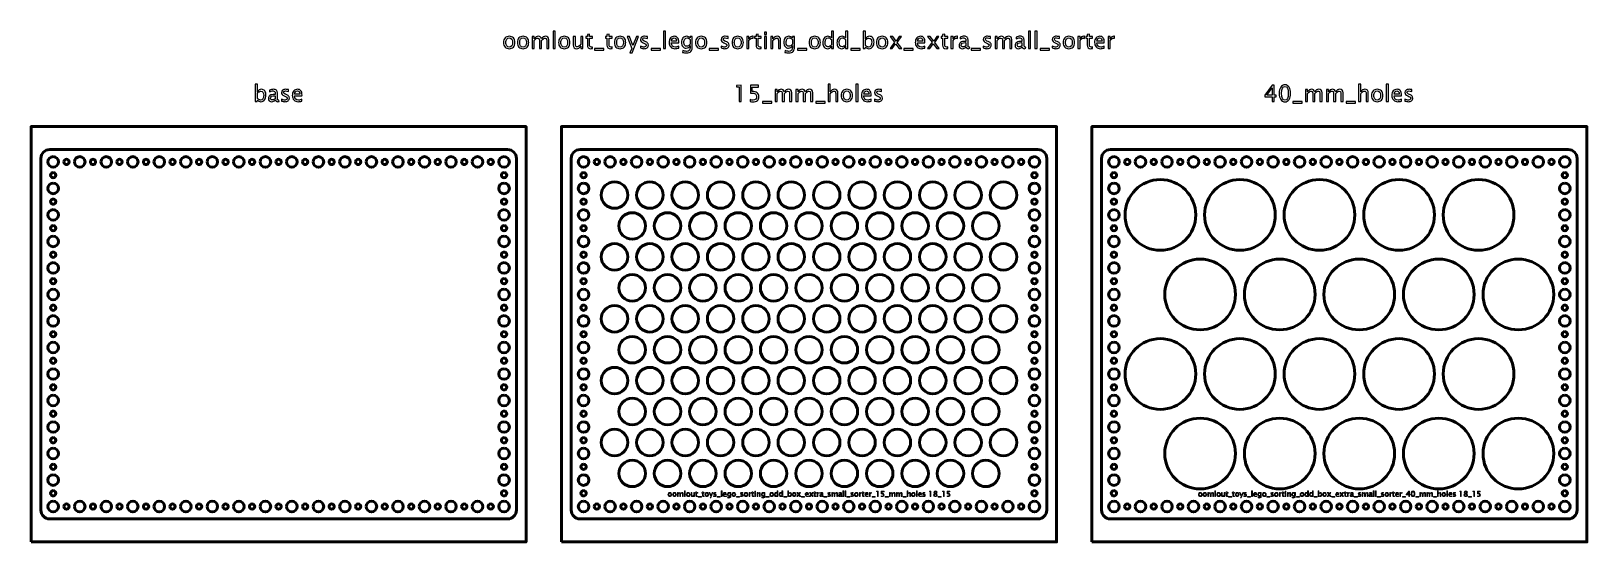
# Model space of a CAD drawing. Header units: centimetres. Extents: x -44 to 44, y -14.8 to 14.1.
import ezdxf

# ---------------------------------------------------------------- set-up
doc = ezdxf.new("R2010")
doc.units = ezdxf.units.CM
doc.header["$MEASUREMENT"] = 0
doc.layers.add('Layer 1', color=7, linetype='Continuous')

msp = doc.modelspace()

# ---------------------------------------------------------------- linework, layer by layer
at = {"layer": 'Layer 1', "color": 4, "lineweight": 53}
for points in [[(-44, -14.75), (-16, -14.75), (-16, 8.75), (-44, 8.75), (-44, -14.75)], [(-14, -14.75), (14, -14.75), (14, 8.75), (-14, 8.75), (-14, -14.75)], [(16, -14.75), (44, -14.75), (44, 8.75), (16, 8.75), (16, -14.75)]]:
    msp.add_lwpolyline(points, close=True, dxfattribs=at)
at = {"layer": 'Layer 1', "lineweight": 53}
for centre, major_axis in [((-42.74999, 6.74999), (0, 0.30001)), ((-17.24999, 6.74999), (0, 0.30001)), ((-12.74999, 6.74999), (0, 0.30001)), ((12.75001, 6.74999), (0, 0.30001)), ((17.25001, 6.74999), (0, 0.30001)), ((42.75001, 6.74999), (0, 0.30001)), ((-42.74999, 5.24999), (0, 0.30001)), ((-42.75, 6), (0, 0.15)), ((-17.24999, 5.24999), (0, 0.30001)), ((-17.25, 6), (0, 0.15)), ((-12.74999, 5.24999), (0, 0.30001)), ((-12.75, 6), (0, 0.15)), ((-10.99998, 4.87498), (0, 0.75002)), ((-8.99998, 4.87498), (0, 0.75002)), ((-6.99998, 4.87498), (0, 0.75002)), ((-4.99998, 4.87498), (0, 0.75002)), ((-2.99998, 4.87498), (0, 0.75002)), ((-0.99998, 4.87498), (0, 0.75002)), ((1.00002, 4.87498), (0, 0.75002)), ((3.00002, 4.87498), (0, 0.75002)), ((5.00002, 4.87498), (0, 0.75002)), ((7.00002, 4.87498), (0, 0.75002)), ((9.00002, 4.87498), (0, 0.75002)), ((11.00002, 4.87498), (0, 0.75002)), ((12.75001, 5.24999), (0, 0.30001)), ((12.75, 6), (0, 0.15)), ((17.25001, 5.24999), (0, 0.30001)), ((17.25, 6), (0, 0.15)), ((19.87505, 3.74995), (0, 2.00005)), ((24.37505, 3.74995), (0, 2.00005)), ((28.87505, 3.74995), (0, 2.00005)), ((33.37505, 3.74995), (0, 2.00005)), ((37.87505, 3.74995), (0, 2.00005)), ((42.75001, 5.24999), (0, 0.30001)), ((42.75, 6), (0, 0.15)), ((-42.75, 4.5), (0, 0.15)), ((-17.25, 4.5), (0, 0.15)), ((-12.75, 4.5), (0, 0.15)), ((12.75, 4.5), (0, 0.15)), ((17.25, 4.5), (0, 0.15)), ((42.75, 4.5), (0, 0.15)), ((-42.74999, 3.74999), (0, 0.30001)), ((-17.24999, 3.74999), (0, 0.30001)), ((-12.74999, 3.74999), (0, 0.30001)), ((-9.99998, 3.12498), (0, 0.75002)), ((-7.99998, 3.12498), (0, 0.75002)), ((-5.99998, 3.12498), (0, 0.75002)), ((-3.99998, 3.12498), (0, 0.75002)), ((-1.99998, 3.12498), (0, 0.75002)), ((0.00002, 3.12498), (0, 0.75002)), ((2.00002, 3.12498), (0, 0.75002)), ((4.00002, 3.12498), (0, 0.75002)), ((6.00002, 3.12498), (0, 0.75002)), ((8.00002, 3.12498), (0, 0.75002)), ((10.00002, 3.12498), (0, 0.75002)), ((12.75001, 3.74999), (0, 0.30001)), ((17.25001, 3.74999), (0, 0.30001)), ((42.75001, 3.74999), (0, 0.30001)), ((-42.75, 3), (0, 0.15)), ((-17.25, 3), (0, 0.15)), ((-12.75, 3), (0, 0.15)), ((12.75, 3), (0, 0.15)), ((17.25, 3), (0, 0.15)), ((42.75, 3), (0, 0.15)), ((-42.74999, 2.24999), (0, 0.30001)), ((-17.24999, 2.24999), (0, 0.30001)), ((-12.74999, 2.24999), (0, 0.30001)), ((-10.99998, 1.37498), (0, 0.75002)), ((-8.99998, 1.37498), (0, 0.75002)), ((-6.99998, 1.37498), (0, 0.75002)), ((-4.99998, 1.37498), (0, 0.75002)), ((-2.99998, 1.37498), (0, 0.75002)), ((-0.99998, 1.37498), (0, 0.75002)), ((1.00002, 1.37498), (0, 0.75002)), ((3.00002, 1.37498), (0, 0.75002)), ((5.00002, 1.37498), (0, 0.75002)), ((7.00002, 1.37498), (0, 0.75002)), ((9.00002, 1.37498), (0, 0.75002)), ((11.00002, 1.37498), (0, 0.75002)), ((12.75001, 2.24999), (0, 0.30001)), ((17.25001, 2.24999), (0, 0.30001)), ((42.75001, 2.24999), (0, 0.30001)), ((-42.74999, 0.74999), (0, 0.30001)), ((-42.75, 1.5), (0, 0.15)), ((-17.24999, 0.74999), (0, 0.30001)), ((-17.25, 1.5), (0, 0.15)), ((-12.74999, 0.74999), (0, 0.30001)), ((-12.75, 1.5), (0, 0.15)), ((12.75001, 0.74999), (0, 0.30001)), ((12.75, 1.5), (0, 0.15)), ((17.25001, 0.74999), (0, 0.30001)), ((17.25, 1.5), (0, 0.15)), ((22.12505, -0.75005), (0, 2.00005)), ((26.62505, -0.75005), (0, 2.00005)), ((31.12505, -0.75005), (0, 2.00005)), ((35.62505, -0.75005), (0, 2.00005)), ((40.12505, -0.75005), (0, 2.00005)), ((42.75001, 0.74999), (0, 0.30001)), ((42.75, 1.5), (0, 0.15)), ((-42.75, 0), (0, 0.15)), ((-17.25, 0), (0, 0.15)), ((-12.75, 0), (0, 0.15)), ((-9.99998, -0.37502), (0, 0.75002)), ((-7.99998, -0.37502), (0, 0.75002)), ((-5.99998, -0.37502), (0, 0.75002)), ((-3.99998, -0.37502), (0, 0.75002)), ((-1.99998, -0.37502), (0, 0.75002)), ((0.00002, -0.37502), (0, 0.75002)), ((2.00002, -0.37502), (0, 0.75002)), ((4.00002, -0.37502), (0, 0.75002)), ((6.00002, -0.37502), (0, 0.75002)), ((8.00002, -0.37502), (0, 0.75002)), ((10.00002, -0.37502), (0, 0.75002)), ((12.75, 0), (0, 0.15)), ((17.25, 0), (0, 0.15)), ((42.75, 0), (0, 0.15)), ((-42.74999, -0.75001), (0, 0.30001)), ((-17.24999, -0.75001), (0, 0.30001)), ((-12.74999, -0.75001), (0, 0.30001)), ((12.75001, -0.75001), (0, 0.30001)), ((17.25001, -0.75001), (0, 0.30001)), ((42.75001, -0.75001), (0, 0.30001)), ((-42.75, -1.5), (0, 0.15)), ((-17.25, -1.5), (0, 0.15)), ((-12.75, -1.5), (0, 0.15)), ((-10.99998, -2.12502), (0, 0.75002)), ((-8.99998, -2.12502), (0, 0.75002)), ((-6.99998, -2.12502), (0, 0.75002)), ((-4.99998, -2.12502), (0, 0.75002)), ((-2.99998, -2.12502), (0, 0.75002)), ((-0.99998, -2.12502), (0, 0.75002)), ((1.00002, -2.12502), (0, 0.75002)), ((3.00002, -2.12502), (0, 0.75002)), ((5.00002, -2.12502), (0, 0.75002)), ((7.00002, -2.12502), (0, 0.75002)), ((9.00002, -2.12502), (0, 0.75002)), ((11.00002, -2.12502), (0, 0.75002)), ((12.75, -1.5), (0, 0.15)), ((17.25, -1.5), (0, 0.15)), ((42.75, -1.5), (0, 0.15)), ((-42.74999, -2.25001), (0, 0.30001)), ((-17.24999, -2.25001), (0, 0.30001)), ((-12.74999, -2.25001), (0, 0.30001)), ((12.75001, -2.25001), (0, 0.30001)), ((17.25001, -2.25001), (0, 0.30001)), ((42.75001, -2.25001), (0, 0.30001)), ((-42.74999, -3.75001), (0, 0.30001)), ((-42.75, -3), (0, 0.15)), ((-17.24999, -3.75001), (0, 0.30001)), ((-17.25, -3), (0, 0.15)), ((-12.74999, -3.75001), (0, 0.30001)), ((-12.75, -3), (0, 0.15)), ((-9.99998, -3.87502), (0, 0.75002)), ((-7.99998, -3.87502), (0, 0.75002)), ((-5.99998, -3.87502), (0, 0.75002)), ((-3.99998, -3.87502), (0, 0.75002)), ((-1.99998, -3.87502), (0, 0.75002)), ((0.00002, -3.87502), (0, 0.75002)), ((2.00002, -3.87502), (0, 0.75002)), ((4.00002, -3.87502), (0, 0.75002)), ((6.00002, -3.87502), (0, 0.75002)), ((8.00002, -3.87502), (0, 0.75002)), ((10.00002, -3.87502), (0, 0.75002)), ((12.75001, -3.75001), (0, 0.30001)), ((12.75, -3), (0, 0.15)), ((17.25001, -3.75001), (0, 0.30001)), ((17.25, -3), (0, 0.15)), ((19.87505, -5.25005), (0, 2.00005)), ((24.37505, -5.25005), (0, 2.00005)), ((28.87505, -5.25005), (0, 2.00005)), ((33.37505, -5.25005), (0, 2.00005)), ((37.87505, -5.25005), (0, 2.00005)), ((42.75001, -3.75001), (0, 0.30001)), ((42.75, -3), (0, 0.15)), ((-42.75, -4.5), (0, 0.15)), ((-17.25, -4.5), (0, 0.15)), ((-12.75, -4.5), (0, 0.15)), ((12.75, -4.5), (0, 0.15)), ((17.25, -4.5), (0, 0.15)), ((42.75, -4.5), (0, 0.15)), ((-42.74999, -5.25001), (0, 0.30001)), ((-17.24999, -5.25001), (0, 0.30001)), ((-12.74999, -5.25001), (0, 0.30001)), ((-10.99998, -5.62502), (0, 0.75002)), ((-8.99998, -5.62502), (0, 0.75002)), ((-6.99998, -5.62502), (0, 0.75002)), ((-4.99998, -5.62502), (0, 0.75002)), ((-2.99998, -5.62502), (0, 0.75002)), ((-0.99998, -5.62502), (0, 0.75002)), ((1.00002, -5.62502), (0, 0.75002)), ((3.00002, -5.62502), (0, 0.75002)), ((5.00002, -5.62502), (0, 0.75002)), ((7.00002, -5.62502), (0, 0.75002)), ((9.00002, -5.62502), (0, 0.75002)), ((11.00002, -5.62502), (0, 0.75002)), ((12.75001, -5.25001), (0, 0.30001)), ((17.25001, -5.25001), (0, 0.30001)), ((42.75001, -5.25001), (0, 0.30001)), ((-42.75, -6), (0, 0.15)), ((-17.25, -6), (0, 0.15)), ((-12.75, -6), (0, 0.15)), ((12.75, -6), (0, 0.15)), ((17.25, -6), (0, 0.15)), ((42.75, -6), (0, 0.15)), ((-42.74999, -6.75001), (0, 0.30001)), ((-17.24999, -6.75001), (0, 0.30001)), ((-12.74999, -6.75001), (0, 0.30001)), ((-9.99998, -7.37502), (0, 0.75002)), ((-7.99998, -7.37502), (0, 0.75002)), ((-5.99998, -7.37502), (0, 0.75002)), ((-3.99998, -7.37502), (0, 0.75002)), ((-1.99998, -7.37502), (0, 0.75002)), ((0.00002, -7.37502), (0, 0.75002)), ((2.00002, -7.37502), (0, 0.75002)), ((4.00002, -7.37502), (0, 0.75002)), ((6.00002, -7.37502), (0, 0.75002)), ((8.00002, -7.37502), (0, 0.75002)), ((10.00002, -7.37502), (0, 0.75002)), ((12.75001, -6.75001), (0, 0.30001)), ((17.25001, -6.75001), (0, 0.30001)), ((42.75001, -6.75001), (0, 0.30001)), ((-42.75, -7.5), (0, 0.15)), ((-17.25, -7.5), (0, 0.15)), ((-12.75, -7.5), (0, 0.15)), ((12.75, -7.5), (0, 0.15)), ((17.25, -7.5), (0, 0.15)), ((22.12505, -9.75005), (0, 2.00005)), ((26.62505, -9.75005), (0, 2.00005)), ((31.12505, -9.75005), (0, 2.00005)), ((35.62505, -9.75005), (0, 2.00005)), ((40.12505, -9.75005), (0, 2.00005)), ((42.75, -7.5), (0, 0.15)), ((-42.74999, -8.25001), (0, 0.30001)), ((-17.24999, -8.25001), (0, 0.30001)), ((-12.74999, -8.25001), (0, 0.30001)), ((-10.99998, -9.12502), (0, 0.75002)), ((-8.99998, -9.12502), (0, 0.75002)), ((-6.99998, -9.12502), (0, 0.75002)), ((-4.99998, -9.12502), (0, 0.75002)), ((-2.99998, -9.12502), (0, 0.75002)), ((-0.99998, -9.12502), (0, 0.75002)), ((1.00002, -9.12502), (0, 0.75002)), ((3.00002, -9.12502), (0, 0.75002)), ((5.00002, -9.12502), (0, 0.75002)), ((7.00002, -9.12502), (0, 0.75002)), ((9.00002, -9.12502), (0, 0.75002)), ((11.00002, -9.12502), (0, 0.75002)), ((12.75001, -8.25001), (0, 0.30001)), ((17.25001, -8.25001), (0, 0.30001)), ((42.75001, -8.25001), (0, 0.30001)), ((-42.74999, -9.75001), (0, 0.30001)), ((-42.75, -9), (0, 0.15)), ((-17.24999, -9.75001), (0, 0.30001)), ((-17.25, -9), (0, 0.15)), ((-12.74999, -9.75001), (0, 0.30001)), ((-12.75, -9), (0, 0.15)), ((12.75001, -9.75001), (0, 0.30001)), ((12.75, -9), (0, 0.15)), ((17.25001, -9.75001), (0, 0.30001)), ((17.25, -9), (0, 0.15)), ((42.75001, -9.75001), (0, 0.30001)), ((42.75, -9), (0, 0.15)), ((-42.75, -10.5), (0, 0.15)), ((-17.25, -10.5), (0, 0.15)), ((-12.75, -10.5), (0, 0.15)), ((-9.99998, -10.87502), (0, 0.75002)), ((-7.99998, -10.87502), (0, 0.75002)), ((-5.99998, -10.87502), (0, 0.75002)), ((-3.99998, -10.87502), (0, 0.75002)), ((-1.99998, -10.87502), (0, 0.75002)), ((0.00002, -10.87502), (0, 0.75002)), ((2.00002, -10.87502), (0, 0.75002)), ((4.00002, -10.87502), (0, 0.75002)), ((6.00002, -10.87502), (0, 0.75002)), ((8.00002, -10.87502), (0, 0.75002)), ((10.00002, -10.87502), (0, 0.75002)), ((12.75, -10.5), (0, 0.15)), ((17.25, -10.5), (0, 0.15)), ((42.75, -10.5), (0, 0.15)), ((-42.74999, -11.25001), (0, 0.30001)), ((-17.24999, -11.25001), (0, 0.30001)), ((-12.74999, -11.25001), (0, 0.30001)), ((12.75001, -11.25001), (0, 0.30001)), ((17.25001, -11.25001), (0, 0.30001)), ((42.75001, -11.25001), (0, 0.30001)), ((-42.75, -12), (0, 0.15)), ((-17.25, -12), (0, 0.15)), ((-12.75, -12), (0, 0.15)), ((12.75, -12), (0, 0.15)), ((17.25, -12), (0, 0.15)), ((42.75, -12), (0, 0.15)), ((-42.74999, -12.75001), (0, 0.30001)), ((-17.24999, -12.75001), (0, 0.30001)), ((-12.74999, -12.75001), (0, 0.30001)), ((12.75001, -12.75001), (0, 0.30001)), ((17.25001, -12.75001), (0, 0.30001)), ((42.75001, -12.75001), (0, 0.30001))]:
    msp.add_ellipse(centre, major_axis=major_axis, ratio=1, dxfattribs=at)
at = {"layer": 'Layer 1'}
for points, knots in [([(-14.47693, 13.17044), (-14.47693, 13.17044), (-14.47693, 14.14961), (-14.47693, 14.14961), (-14.47693, 14.14961), (-14.47693, 14.14961), (-14.35501, 14.14961), (-14.35501, 14.14961), (-14.35501, 14.14961), (-14.35501, 14.14961), (-14.35501, 13.17044), (-14.35501, 13.17044), (-14.35501, 13.17044), (-14.35501, 13.17044), (-14.47693, 13.17044), (-14.47693, 13.17044)], [0, 0, 0, 0, 0.2, 0.2, 0.2, 0.2, 0.4, 0.4, 0.4, 0.4, 0.6, 0.6, 0.6, 0.6, 1, 1, 1, 1]), ([(-8.23022, 13.17044), (-8.23022, 13.17044), (-8.23022, 14.14961), (-8.23022, 14.14961), (-8.23022, 14.14961), (-8.23022, 14.14961), (-8.1083, 14.14961), (-8.1083, 14.14961), (-8.1083, 14.14961), (-8.1083, 14.14961), (-8.1083, 13.17044), (-8.1083, 13.17044), (-8.1083, 13.17044), (-8.1083, 13.17044), (-8.23022, 13.17044), (-8.23022, 13.17044)], [0, 0, 0, 0, 0.2, 0.2, 0.2, 0.2, 0.4, 0.4, 0.4, 0.4, 0.6, 0.6, 0.6, 0.6, 1, 1, 1, 1]), ([(-2.52623, 13.96673), (-2.52623, 13.96673), (-2.52623, 14.08865), (-2.52623, 14.08865), (-2.52623, 14.08865), (-2.52623, 14.08865), (-2.40431, 14.08865), (-2.40431, 14.08865), (-2.40431, 14.08865), (-2.40431, 14.08865), (-2.40431, 13.96673), (-2.40431, 13.96673), (-2.40431, 13.96673), (-2.40431, 13.96673), (-2.52623, 13.96673), (-2.52623, 13.96673)], [0, 0, 0, 0, 0.2, 0.2, 0.2, 0.2, 0.4, 0.4, 0.4, 0.4, 0.6, 0.6, 0.6, 0.6, 1, 1, 1, 1]), ([(1.26917, 13.17044), (1.26917, 13.17044), (1.26917, 13.29681), (1.26917, 13.29681), (1.26917, 13.29681), (1.21943, 13.2024), (1.1445, 13.1552), (1.04438, 13.1552), (1.04438, 13.1552), (0.9631, 13.1552), (0.89918, 13.18462), (0.85261, 13.24368), (0.85261, 13.24368), (0.80604, 13.30273), (0.78276, 13.38338), (0.78276, 13.48561), (0.78276, 13.48561), (0.78276, 13.59737), (0.80922, 13.68733), (0.86192, 13.75549), (0.86192, 13.75549), (0.91484, 13.82343), (0.98427, 13.85751), (1.07042, 13.85751), (1.07042, 13.85751), (1.15021, 13.85751), (1.21668, 13.82703), (1.26917, 13.76586), (1.26917, 13.76586), (1.26917, 13.76586), (1.26917, 14.14961), (1.26917, 14.14961), (1.26917, 14.14961), (1.26917, 14.14961), (1.39109, 14.14961), (1.39109, 14.14961), (1.39109, 14.14961), (1.39109, 14.14961), (1.39109, 13.17044), (1.39109, 13.17044), (1.39109, 13.17044), (1.39109, 13.17044), (1.26917, 13.17044), (1.26917, 13.17044)], [0, 0, 0, 0, 0.08333333, 0.08333333, 0.08333333, 0.08333333, 0.16666667, 0.16666667, 0.16666667, 0.16666667, 0.25, 0.25, 0.25, 0.25, 0.33333333, 0.33333333, 0.33333333, 0.33333333, 0.41666667, 0.41666667, 0.41666667, 0.41666667, 0.5, 0.5, 0.5, 0.5, 0.58333333, 0.58333333, 0.58333333, 0.58333333, 0.66666667, 0.66666667, 0.66666667, 0.66666667, 0.75, 0.75, 0.75, 0.75, 0.83333333, 0.83333333, 0.83333333, 0.83333333, 1, 1, 1, 1]), ([(2.06842, 13.17044), (2.06842, 13.17044), (2.06842, 13.29681), (2.06842, 13.29681), (2.06842, 13.29681), (2.01868, 13.2024), (1.94375, 13.1552), (1.84363, 13.1552), (1.84363, 13.1552), (1.76235, 13.1552), (1.69843, 13.18462), (1.65186, 13.24368), (1.65186, 13.24368), (1.60529, 13.30273), (1.58201, 13.38338), (1.58201, 13.48561), (1.58201, 13.48561), (1.58201, 13.59737), (1.60847, 13.68733), (1.66117, 13.75549), (1.66117, 13.75549), (1.71409, 13.82343), (1.78352, 13.85751), (1.86967, 13.85751), (1.86967, 13.85751), (1.94946, 13.85751), (2.01593, 13.82703), (2.06842, 13.76586), (2.06842, 13.76586), (2.06842, 13.76586), (2.06842, 14.14961), (2.06842, 14.14961), (2.06842, 14.14961), (2.06842, 14.14961), (2.19034, 14.14961), (2.19034, 14.14961), (2.19034, 14.14961), (2.19034, 14.14961), (2.19034, 13.17044), (2.19034, 13.17044), (2.19034, 13.17044), (2.19034, 13.17044), (2.06842, 13.17044), (2.06842, 13.17044)], [0, 0, 0, 0, 0.08333333, 0.08333333, 0.08333333, 0.08333333, 0.16666667, 0.16666667, 0.16666667, 0.16666667, 0.25, 0.25, 0.25, 0.25, 0.33333333, 0.33333333, 0.33333333, 0.33333333, 0.41666667, 0.41666667, 0.41666667, 0.41666667, 0.5, 0.5, 0.5, 0.5, 0.58333333, 0.58333333, 0.58333333, 0.58333333, 0.66666667, 0.66666667, 0.66666667, 0.66666667, 0.75, 0.75, 0.75, 0.75, 0.83333333, 0.83333333, 0.83333333, 0.83333333, 1, 1, 1, 1]), ([(3.0696, 13.16282), (3.0696, 13.16282), (3.0696, 14.14961), (3.0696, 14.14961), (3.0696, 14.14961), (3.0696, 14.14961), (3.19152, 14.14961), (3.19152, 14.14961), (3.19152, 14.14961), (3.19152, 14.14961), (3.19152, 13.71633), (3.19152, 13.71633), (3.19152, 13.71633), (3.24147, 13.81052), (3.31662, 13.85751), (3.41673, 13.85751), (3.41673, 13.85751), (3.4978, 13.85751), (3.56151, 13.82809), (3.60808, 13.76903), (3.60808, 13.76903), (3.65465, 13.70998), (3.67793, 13.62933), (3.67793, 13.5271), (3.67793, 13.5271), (3.67793, 13.41576), (3.65147, 13.3258), (3.59877, 13.25765), (3.59877, 13.25765), (3.54606, 13.18928), (3.47664, 13.1552), (3.3907, 13.1552), (3.3907, 13.1552), (3.3109, 13.1552), (3.24444, 13.18568), (3.19152, 13.24685), (3.19152, 13.24685), (3.19152, 13.24685), (3.1767, 13.16282), (3.1767, 13.16282), (3.1767, 13.16282), (3.1767, 13.16282), (3.0696, 13.16282), (3.0696, 13.16282)], [0, 0, 0, 0, 0.08333333, 0.08333333, 0.08333333, 0.08333333, 0.16666667, 0.16666667, 0.16666667, 0.16666667, 0.25, 0.25, 0.25, 0.25, 0.33333333, 0.33333333, 0.33333333, 0.33333333, 0.41666667, 0.41666667, 0.41666667, 0.41666667, 0.5, 0.5, 0.5, 0.5, 0.58333333, 0.58333333, 0.58333333, 0.58333333, 0.66666667, 0.66666667, 0.66666667, 0.66666667, 0.75, 0.75, 0.75, 0.75, 0.83333333, 0.83333333, 0.83333333, 0.83333333, 1, 1, 1, 1]), ([(12.41488, 13.17044), (12.41488, 13.17044), (12.41488, 14.14961), (12.41488, 14.14961), (12.41488, 14.14961), (12.41488, 14.14961), (12.5368, 14.14961), (12.5368, 14.14961), (12.5368, 14.14961), (12.5368, 14.14961), (12.5368, 13.17044), (12.5368, 13.17044), (12.5368, 13.17044), (12.5368, 13.17044), (12.41488, 13.17044), (12.41488, 13.17044)], [0, 0, 0, 0, 0.2, 0.2, 0.2, 0.2, 0.4, 0.4, 0.4, 0.4, 0.6, 0.6, 0.6, 0.6, 1, 1, 1, 1]), ([(12.78191, 13.17044), (12.78191, 13.17044), (12.78191, 14.14961), (12.78191, 14.14961), (12.78191, 14.14961), (12.78191, 14.14961), (12.90383, 14.14961), (12.90383, 14.14961), (12.90383, 14.14961), (12.90383, 14.14961), (12.90383, 13.17044), (12.90383, 13.17044), (12.90383, 13.17044), (12.90383, 13.17044), (12.78191, 13.17044), (12.78191, 13.17044)], [0, 0, 0, 0, 0.2, 0.2, 0.2, 0.2, 0.4, 0.4, 0.4, 0.4, 0.6, 0.6, 0.6, 0.6, 1, 1, 1, 1]), ([(-16.95512, 13.1552), (-17.05397, 13.1552), (-17.13228, 13.18674), (-17.18986, 13.24982), (-17.18986, 13.24982), (-17.24764, 13.31289), (-17.27643, 13.39862), (-17.27643, 13.50678), (-17.27643, 13.50678), (-17.27643, 13.61473), (-17.24764, 13.70024), (-17.18986, 13.76311), (-17.18986, 13.76311), (-17.13228, 13.82597), (-17.05397, 13.85751), (-16.95512, 13.85751), (-16.95512, 13.85751), (-16.85627, 13.85751), (-16.77795, 13.82597), (-16.72038, 13.76311), (-16.72038, 13.76311), (-16.6626, 13.70024), (-16.63381, 13.61473), (-16.63381, 13.50678), (-16.63381, 13.50678), (-16.63381, 13.39862), (-16.6626, 13.31289), (-16.72038, 13.24982), (-16.72038, 13.24982), (-16.77795, 13.18674), (-16.85627, 13.1552), (-16.95512, 13.1552)], [0, 0, 0, 0, 0.11111111, 0.11111111, 0.11111111, 0.11111111, 0.22222222, 0.22222222, 0.22222222, 0.22222222, 0.33333333, 0.33333333, 0.33333333, 0.33333333, 0.44444444, 0.44444444, 0.44444444, 0.44444444, 0.55555556, 0.55555556, 0.55555556, 0.55555556, 0.66666667, 0.66666667, 0.66666667, 0.66666667, 0.77777778, 0.77777778, 0.77777778, 0.77777778, 1, 1, 1, 1]), ([(-16.95533, 13.24664), (-16.89501, 13.24664), (-16.84802, 13.26929), (-16.81457, 13.3148), (-16.81457, 13.3148), (-16.78134, 13.36009), (-16.76462, 13.42423), (-16.76462, 13.50678), (-16.76462, 13.50678), (-16.76462, 13.58912), (-16.78134, 13.65304), (-16.81457, 13.69834), (-16.81457, 13.69834), (-16.84802, 13.74342), (-16.89501, 13.76607), (-16.95533, 13.76607), (-16.95533, 13.76607), (-17.01587, 13.76607), (-17.06286, 13.74342), (-17.09588, 13.69834), (-17.09588, 13.69834), (-17.12911, 13.65304), (-17.14562, 13.58912), (-17.14562, 13.50678), (-17.14562, 13.50678), (-17.14562, 13.42423), (-17.12911, 13.36009), (-17.09588, 13.3148), (-17.09588, 13.3148), (-17.06286, 13.26929), (-17.01587, 13.24664), (-16.95533, 13.24664)], [0, 0, 0, 0, 0.11111111, 0.11111111, 0.11111111, 0.11111111, 0.22222222, 0.22222222, 0.22222222, 0.22222222, 0.33333333, 0.33333333, 0.33333333, 0.33333333, 0.44444444, 0.44444444, 0.44444444, 0.44444444, 0.55555556, 0.55555556, 0.55555556, 0.55555556, 0.66666667, 0.66666667, 0.66666667, 0.66666667, 0.77777778, 0.77777778, 0.77777778, 0.77777778, 1, 1, 1, 1]), ([(-16.17492, 13.1552), (-16.27377, 13.1552), (-16.35208, 13.18674), (-16.40966, 13.24982), (-16.40966, 13.24982), (-16.46744, 13.31289), (-16.49623, 13.39862), (-16.49623, 13.50678), (-16.49623, 13.50678), (-16.49623, 13.61473), (-16.46744, 13.70024), (-16.40966, 13.76311), (-16.40966, 13.76311), (-16.35208, 13.82597), (-16.27377, 13.85751), (-16.17492, 13.85751), (-16.17492, 13.85751), (-16.07607, 13.85751), (-15.99775, 13.82597), (-15.94018, 13.76311), (-15.94018, 13.76311), (-15.8824, 13.70024), (-15.85361, 13.61473), (-15.85361, 13.50678), (-15.85361, 13.50678), (-15.85361, 13.39862), (-15.8824, 13.31289), (-15.94018, 13.24982), (-15.94018, 13.24982), (-15.99775, 13.18674), (-16.07607, 13.1552), (-16.17492, 13.1552)], [0, 0, 0, 0, 0.11111111, 0.11111111, 0.11111111, 0.11111111, 0.22222222, 0.22222222, 0.22222222, 0.22222222, 0.33333333, 0.33333333, 0.33333333, 0.33333333, 0.44444444, 0.44444444, 0.44444444, 0.44444444, 0.55555556, 0.55555556, 0.55555556, 0.55555556, 0.66666667, 0.66666667, 0.66666667, 0.66666667, 0.77777778, 0.77777778, 0.77777778, 0.77777778, 1, 1, 1, 1]), ([(-16.17513, 13.24664), (-16.11481, 13.24664), (-16.06782, 13.26929), (-16.03437, 13.3148), (-16.03437, 13.3148), (-16.00114, 13.36009), (-15.98442, 13.42423), (-15.98442, 13.50678), (-15.98442, 13.50678), (-15.98442, 13.58912), (-16.00114, 13.65304), (-16.03437, 13.69834), (-16.03437, 13.69834), (-16.06782, 13.74342), (-16.11481, 13.76607), (-16.17513, 13.76607), (-16.17513, 13.76607), (-16.23567, 13.76607), (-16.28266, 13.74342), (-16.31568, 13.69834), (-16.31568, 13.69834), (-16.34891, 13.65304), (-16.36542, 13.58912), (-16.36542, 13.50678), (-16.36542, 13.50678), (-16.36542, 13.42423), (-16.34891, 13.36009), (-16.31568, 13.3148), (-16.31568, 13.3148), (-16.28266, 13.26929), (-16.23567, 13.24664), (-16.17513, 13.24664)], [0, 0, 0, 0, 0.11111111, 0.11111111, 0.11111111, 0.11111111, 0.22222222, 0.22222222, 0.22222222, 0.22222222, 0.33333333, 0.33333333, 0.33333333, 0.33333333, 0.44444444, 0.44444444, 0.44444444, 0.44444444, 0.55555556, 0.55555556, 0.55555556, 0.55555556, 0.66666667, 0.66666667, 0.66666667, 0.66666667, 0.77777778, 0.77777778, 0.77777778, 0.77777778, 1, 1, 1, 1]), ([(-15.66269, 13.17044), (-15.66269, 13.17044), (-15.66269, 13.84354), (-15.66269, 13.84354), (-15.66269, 13.84354), (-15.66269, 13.84354), (-15.54077, 13.84354), (-15.54077, 13.84354), (-15.54077, 13.84354), (-15.54077, 13.84354), (-15.54077, 13.71633), (-15.54077, 13.71633), (-15.54077, 13.71633), (-15.48129, 13.81052), (-15.40509, 13.85751), (-15.31175, 13.85751), (-15.31175, 13.85751), (-15.22179, 13.85751), (-15.16062, 13.81052), (-15.12802, 13.71633), (-15.12802, 13.71633), (-15.07023, 13.81137), (-14.99488, 13.85878), (-14.90238, 13.85878), (-14.90238, 13.85878), (-14.84333, 13.85878), (-14.7974, 13.84142), (-14.76459, 13.8065), (-14.76459, 13.8065), (-14.73178, 13.77157), (-14.71527, 13.72268), (-14.71527, 13.65981), (-14.71527, 13.65981), (-14.71527, 13.65981), (-14.71527, 13.17044), (-14.71527, 13.17044), (-14.71527, 13.17044), (-14.71527, 13.17044), (-14.83719, 13.17044), (-14.83719, 13.17044), (-14.83719, 13.17044), (-14.83719, 13.17044), (-14.83719, 13.63971), (-14.83719, 13.63971), (-14.83719, 13.63971), (-14.83719, 13.71633), (-14.86767, 13.75464), (-14.92863, 13.75464), (-14.92863, 13.75464), (-14.99192, 13.75464), (-15.05838, 13.70998), (-15.12802, 13.62044), (-15.12802, 13.62044), (-15.12802, 13.62044), (-15.12802, 13.17044), (-15.12802, 13.17044), (-15.12802, 13.17044), (-15.12802, 13.17044), (-15.24994, 13.17044), (-15.24994, 13.17044), (-15.24994, 13.17044), (-15.24994, 13.17044), (-15.24994, 13.64013), (-15.24994, 13.64013), (-15.24994, 13.64013), (-15.24994, 13.71739), (-15.28084, 13.75591), (-15.34286, 13.75591), (-15.34286, 13.75591), (-15.40446, 13.75591), (-15.4705, 13.71104), (-15.54077, 13.62108), (-15.54077, 13.62108), (-15.54077, 13.62108), (-15.54077, 13.17044), (-15.54077, 13.17044), (-15.54077, 13.17044), (-15.54077, 13.17044), (-15.66269, 13.17044), (-15.66269, 13.17044)], [0, 0, 0, 0, 0.04761905, 0.04761905, 0.04761905, 0.04761905, 0.0952381, 0.0952381, 0.0952381, 0.0952381, 0.14285714, 0.14285714, 0.14285714, 0.14285714, 0.19047619, 0.19047619, 0.19047619, 0.19047619, 0.23809524, 0.23809524, 0.23809524, 0.23809524, 0.28571429, 0.28571429, 0.28571429, 0.28571429, 0.33333333, 0.33333333, 0.33333333, 0.33333333, 0.38095238, 0.38095238, 0.38095238, 0.38095238, 0.42857143, 0.42857143, 0.42857143, 0.42857143, 0.47619048, 0.47619048, 0.47619048, 0.47619048, 0.52380952, 0.52380952, 0.52380952, 0.52380952, 0.57142857, 0.57142857, 0.57142857, 0.57142857, 0.61904762, 0.61904762, 0.61904762, 0.61904762, 0.66666667, 0.66666667, 0.66666667, 0.66666667, 0.71428571, 0.71428571, 0.71428571, 0.71428571, 0.76190476, 0.76190476, 0.76190476, 0.76190476, 0.80952381, 0.80952381, 0.80952381, 0.80952381, 0.85714286, 0.85714286, 0.85714286, 0.85714286, 0.9047619, 0.9047619, 0.9047619, 0.9047619, 1, 1, 1, 1]), ([(-13.84193, 13.1552), (-13.94078, 13.1552), (-14.01909, 13.18674), (-14.07667, 13.24982), (-14.07667, 13.24982), (-14.13445, 13.31289), (-14.16324, 13.39862), (-14.16324, 13.50678), (-14.16324, 13.50678), (-14.16324, 13.61473), (-14.13445, 13.70024), (-14.07667, 13.76311), (-14.07667, 13.76311), (-14.01909, 13.82597), (-13.94078, 13.85751), (-13.84193, 13.85751), (-13.84193, 13.85751), (-13.74308, 13.85751), (-13.66476, 13.82597), (-13.60719, 13.76311), (-13.60719, 13.76311), (-13.54941, 13.70024), (-13.52062, 13.61473), (-13.52062, 13.50678), (-13.52062, 13.50678), (-13.52062, 13.39862), (-13.54941, 13.31289), (-13.60719, 13.24982), (-13.60719, 13.24982), (-13.66476, 13.18674), (-13.74308, 13.1552), (-13.84193, 13.1552)], [0, 0, 0, 0, 0.11111111, 0.11111111, 0.11111111, 0.11111111, 0.22222222, 0.22222222, 0.22222222, 0.22222222, 0.33333333, 0.33333333, 0.33333333, 0.33333333, 0.44444444, 0.44444444, 0.44444444, 0.44444444, 0.55555556, 0.55555556, 0.55555556, 0.55555556, 0.66666667, 0.66666667, 0.66666667, 0.66666667, 0.77777778, 0.77777778, 0.77777778, 0.77777778, 1, 1, 1, 1]), ([(-13.84214, 13.24664), (-13.78182, 13.24664), (-13.73483, 13.26929), (-13.70138, 13.3148), (-13.70138, 13.3148), (-13.66815, 13.36009), (-13.65143, 13.42423), (-13.65143, 13.50678), (-13.65143, 13.50678), (-13.65143, 13.58912), (-13.66815, 13.65304), (-13.70138, 13.69834), (-13.70138, 13.69834), (-13.73483, 13.74342), (-13.78182, 13.76607), (-13.84214, 13.76607), (-13.84214, 13.76607), (-13.90268, 13.76607), (-13.94967, 13.74342), (-13.98269, 13.69834), (-13.98269, 13.69834), (-14.01592, 13.65304), (-14.03243, 13.58912), (-14.03243, 13.50678), (-14.03243, 13.50678), (-14.03243, 13.42423), (-14.01592, 13.36009), (-13.98269, 13.3148), (-13.98269, 13.3148), (-13.94967, 13.26929), (-13.90268, 13.24664), (-13.84214, 13.24664)], [0, 0, 0, 0, 0.11111111, 0.11111111, 0.11111111, 0.11111111, 0.22222222, 0.22222222, 0.22222222, 0.22222222, 0.33333333, 0.33333333, 0.33333333, 0.33333333, 0.44444444, 0.44444444, 0.44444444, 0.44444444, 0.55555556, 0.55555556, 0.55555556, 0.55555556, 0.66666667, 0.66666667, 0.66666667, 0.66666667, 0.77777778, 0.77777778, 0.77777778, 0.77777778, 1, 1, 1, 1]), ([(-12.90806, 13.17044), (-12.90806, 13.17044), (-12.90806, 13.29702), (-12.90806, 13.29702), (-12.90806, 13.29702), (-12.97304, 13.2024), (-13.05199, 13.1552), (-13.1447, 13.1552), (-13.1447, 13.1552), (-13.20355, 13.1552), (-13.25032, 13.17362), (-13.28504, 13.21066), (-13.28504, 13.21066), (-13.31996, 13.2477), (-13.33732, 13.29744), (-13.33732, 13.36031), (-13.33732, 13.36031), (-13.33732, 13.36031), (-13.33732, 13.84354), (-13.33732, 13.84354), (-13.33732, 13.84354), (-13.33732, 13.84354), (-13.2154, 13.84354), (-13.2154, 13.84354), (-13.2154, 13.84354), (-13.2154, 13.84354), (-13.2154, 13.4001), (-13.2154, 13.4001), (-13.2154, 13.4001), (-13.2154, 13.34951), (-13.20799, 13.31374), (-13.19339, 13.29257), (-13.19339, 13.29257), (-13.17857, 13.27119), (-13.15402, 13.26061), (-13.11951, 13.26061), (-13.11951, 13.26061), (-13.04501, 13.26061), (-12.97431, 13.30951), (-12.90806, 13.40751), (-12.90806, 13.40751), (-12.90806, 13.40751), (-12.90806, 13.84354), (-12.90806, 13.84354), (-12.90806, 13.84354), (-12.90806, 13.84354), (-12.78614, 13.84354), (-12.78614, 13.84354), (-12.78614, 13.84354), (-12.78614, 13.84354), (-12.78614, 13.17044), (-12.78614, 13.17044), (-12.78614, 13.17044), (-12.78614, 13.17044), (-12.90806, 13.17044), (-12.90806, 13.17044)], [0, 0, 0, 0, 0.06666667, 0.06666667, 0.06666667, 0.06666667, 0.13333333, 0.13333333, 0.13333333, 0.13333333, 0.2, 0.2, 0.2, 0.2, 0.26666667, 0.26666667, 0.26666667, 0.26666667, 0.33333333, 0.33333333, 0.33333333, 0.33333333, 0.4, 0.4, 0.4, 0.4, 0.46666667, 0.46666667, 0.46666667, 0.46666667, 0.53333333, 0.53333333, 0.53333333, 0.53333333, 0.6, 0.6, 0.6, 0.6, 0.66666667, 0.66666667, 0.66666667, 0.66666667, 0.73333333, 0.73333333, 0.73333333, 0.73333333, 0.8, 0.8, 0.8, 0.8, 0.86666667, 0.86666667, 0.86666667, 0.86666667, 1, 1, 1, 1]), ([(-12.24046, 13.17065), (-12.27814, 13.16028), (-12.31094, 13.1552), (-12.33867, 13.1552), (-12.33867, 13.1552), (-12.4009, 13.1552), (-12.44937, 13.17298), (-12.48409, 13.20854), (-12.48409, 13.20854), (-12.51901, 13.2441), (-12.53637, 13.29342), (-12.53637, 13.35671), (-12.53637, 13.35671), (-12.53637, 13.35671), (-12.53637, 13.7521), (-12.53637, 13.7521), (-12.53637, 13.7521), (-12.53637, 13.7521), (-12.62061, 13.7521), (-12.62061, 13.7521), (-12.62061, 13.7521), (-12.62061, 13.7521), (-12.62061, 13.84354), (-12.62061, 13.84354), (-12.62061, 13.84354), (-12.62061, 13.84354), (-12.53637, 13.84354), (-12.53637, 13.84354), (-12.53637, 13.84354), (-12.53637, 13.84354), (-12.53637, 13.96525), (-12.53637, 13.96525), (-12.53637, 13.96525), (-12.53637, 13.96525), (-12.41445, 13.97689), (-12.41445, 13.97689), (-12.41445, 13.97689), (-12.41445, 13.97689), (-12.41445, 13.84354), (-12.41445, 13.84354), (-12.41445, 13.84354), (-12.41445, 13.84354), (-12.23792, 13.84354), (-12.23792, 13.84354), (-12.23792, 13.84354), (-12.23792, 13.84354), (-12.23792, 13.7521), (-12.23792, 13.7521), (-12.23792, 13.7521), (-12.23792, 13.7521), (-12.41445, 13.7521), (-12.41445, 13.7521), (-12.41445, 13.7521), (-12.41445, 13.7521), (-12.41445, 13.37872), (-12.41445, 13.37872), (-12.41445, 13.37872), (-12.41445, 13.29067), (-12.37614, 13.24664), (-12.29973, 13.24664), (-12.29973, 13.24664), (-12.28343, 13.24664), (-12.26374, 13.24939), (-12.24046, 13.25468), (-12.24046, 13.25468), (-12.24046, 13.25468), (-12.24046, 13.17065), (-12.24046, 13.17065)], [0, 0, 0, 0, 0.05555556, 0.05555556, 0.05555556, 0.05555556, 0.11111111, 0.11111111, 0.11111111, 0.11111111, 0.16666667, 0.16666667, 0.16666667, 0.16666667, 0.22222222, 0.22222222, 0.22222222, 0.22222222, 0.27777778, 0.27777778, 0.27777778, 0.27777778, 0.33333333, 0.33333333, 0.33333333, 0.33333333, 0.38888889, 0.38888889, 0.38888889, 0.38888889, 0.44444444, 0.44444444, 0.44444444, 0.44444444, 0.5, 0.5, 0.5, 0.5, 0.55555556, 0.55555556, 0.55555556, 0.55555556, 0.61111111, 0.61111111, 0.61111111, 0.61111111, 0.66666667, 0.66666667, 0.66666667, 0.66666667, 0.72222222, 0.72222222, 0.72222222, 0.72222222, 0.77777778, 0.77777778, 0.77777778, 0.77777778, 0.83333333, 0.83333333, 0.83333333, 0.83333333, 0.88888889, 0.88888889, 0.88888889, 0.88888889, 1, 1, 1, 1]), ([(-11.13048, 13.17065), (-11.16816, 13.16028), (-11.20096, 13.1552), (-11.22869, 13.1552), (-11.22869, 13.1552), (-11.29092, 13.1552), (-11.33939, 13.17298), (-11.37411, 13.20854), (-11.37411, 13.20854), (-11.40903, 13.2441), (-11.42639, 13.29342), (-11.42639, 13.35671), (-11.42639, 13.35671), (-11.42639, 13.35671), (-11.42639, 13.7521), (-11.42639, 13.7521), (-11.42639, 13.7521), (-11.42639, 13.7521), (-11.51063, 13.7521), (-11.51063, 13.7521), (-11.51063, 13.7521), (-11.51063, 13.7521), (-11.51063, 13.84354), (-11.51063, 13.84354), (-11.51063, 13.84354), (-11.51063, 13.84354), (-11.42639, 13.84354), (-11.42639, 13.84354), (-11.42639, 13.84354), (-11.42639, 13.84354), (-11.42639, 13.96525), (-11.42639, 13.96525), (-11.42639, 13.96525), (-11.42639, 13.96525), (-11.30447, 13.97689), (-11.30447, 13.97689), (-11.30447, 13.97689), (-11.30447, 13.97689), (-11.30447, 13.84354), (-11.30447, 13.84354), (-11.30447, 13.84354), (-11.30447, 13.84354), (-11.12794, 13.84354), (-11.12794, 13.84354), (-11.12794, 13.84354), (-11.12794, 13.84354), (-11.12794, 13.7521), (-11.12794, 13.7521), (-11.12794, 13.7521), (-11.12794, 13.7521), (-11.30447, 13.7521), (-11.30447, 13.7521), (-11.30447, 13.7521), (-11.30447, 13.7521), (-11.30447, 13.37872), (-11.30447, 13.37872), (-11.30447, 13.37872), (-11.30447, 13.29067), (-11.26616, 13.24664), (-11.18975, 13.24664), (-11.18975, 13.24664), (-11.17345, 13.24664), (-11.15376, 13.24939), (-11.13048, 13.25468), (-11.13048, 13.25468), (-11.13048, 13.25468), (-11.13048, 13.17065), (-11.13048, 13.17065)], [0, 0, 0, 0, 0.05555556, 0.05555556, 0.05555556, 0.05555556, 0.11111111, 0.11111111, 0.11111111, 0.11111111, 0.16666667, 0.16666667, 0.16666667, 0.16666667, 0.22222222, 0.22222222, 0.22222222, 0.22222222, 0.27777778, 0.27777778, 0.27777778, 0.27777778, 0.33333333, 0.33333333, 0.33333333, 0.33333333, 0.38888889, 0.38888889, 0.38888889, 0.38888889, 0.44444444, 0.44444444, 0.44444444, 0.44444444, 0.5, 0.5, 0.5, 0.5, 0.55555556, 0.55555556, 0.55555556, 0.55555556, 0.61111111, 0.61111111, 0.61111111, 0.61111111, 0.66666667, 0.66666667, 0.66666667, 0.66666667, 0.72222222, 0.72222222, 0.72222222, 0.72222222, 0.77777778, 0.77777778, 0.77777778, 0.77777778, 0.83333333, 0.83333333, 0.83333333, 0.83333333, 0.88888889, 0.88888889, 0.88888889, 0.88888889, 1, 1, 1, 1]), ([(-10.68852, 13.1552), (-10.78737, 13.1552), (-10.86568, 13.18674), (-10.92326, 13.24982), (-10.92326, 13.24982), (-10.98104, 13.31289), (-11.00983, 13.39862), (-11.00983, 13.50678), (-11.00983, 13.50678), (-11.00983, 13.61473), (-10.98104, 13.70024), (-10.92326, 13.76311), (-10.92326, 13.76311), (-10.86568, 13.82597), (-10.78737, 13.85751), (-10.68852, 13.85751), (-10.68852, 13.85751), (-10.58967, 13.85751), (-10.51135, 13.82597), (-10.45378, 13.76311), (-10.45378, 13.76311), (-10.396, 13.70024), (-10.36721, 13.61473), (-10.36721, 13.50678), (-10.36721, 13.50678), (-10.36721, 13.39862), (-10.396, 13.31289), (-10.45378, 13.24982), (-10.45378, 13.24982), (-10.51135, 13.18674), (-10.58967, 13.1552), (-10.68852, 13.1552)], [0, 0, 0, 0, 0.11111111, 0.11111111, 0.11111111, 0.11111111, 0.22222222, 0.22222222, 0.22222222, 0.22222222, 0.33333333, 0.33333333, 0.33333333, 0.33333333, 0.44444444, 0.44444444, 0.44444444, 0.44444444, 0.55555556, 0.55555556, 0.55555556, 0.55555556, 0.66666667, 0.66666667, 0.66666667, 0.66666667, 0.77777778, 0.77777778, 0.77777778, 0.77777778, 1, 1, 1, 1]), ([(-10.68873, 13.24664), (-10.62841, 13.24664), (-10.58142, 13.26929), (-10.54797, 13.3148), (-10.54797, 13.3148), (-10.51474, 13.36009), (-10.49802, 13.42423), (-10.49802, 13.50678), (-10.49802, 13.50678), (-10.49802, 13.58912), (-10.51474, 13.65304), (-10.54797, 13.69834), (-10.54797, 13.69834), (-10.58142, 13.74342), (-10.62841, 13.76607), (-10.68873, 13.76607), (-10.68873, 13.76607), (-10.74927, 13.76607), (-10.79626, 13.74342), (-10.82928, 13.69834), (-10.82928, 13.69834), (-10.86251, 13.65304), (-10.87902, 13.58912), (-10.87902, 13.50678), (-10.87902, 13.50678), (-10.87902, 13.42423), (-10.86251, 13.36009), (-10.82928, 13.3148), (-10.82928, 13.3148), (-10.79626, 13.26929), (-10.74927, 13.24664), (-10.68873, 13.24664)], [0, 0, 0, 0, 0.11111111, 0.11111111, 0.11111111, 0.11111111, 0.22222222, 0.22222222, 0.22222222, 0.22222222, 0.33333333, 0.33333333, 0.33333333, 0.33333333, 0.44444444, 0.44444444, 0.44444444, 0.44444444, 0.55555556, 0.55555556, 0.55555556, 0.55555556, 0.66666667, 0.66666667, 0.66666667, 0.66666667, 0.77777778, 0.77777778, 0.77777778, 0.77777778, 1, 1, 1, 1]), ([(-10.1365, 12.92533), (-10.1365, 12.92533), (-10.02728, 13.16959), (-10.02728, 13.16959), (-10.02728, 13.16959), (-10.02728, 13.16959), (-10.28805, 13.84354), (-10.28805, 13.84354), (-10.28805, 13.84354), (-10.28805, 13.84354), (-10.15724, 13.84354), (-10.15724, 13.84354), (-10.15724, 13.84354), (-10.15724, 13.84354), (-9.96335, 13.33385), (-9.96335, 13.33385), (-9.96335, 13.33385), (-9.96335, 13.33385), (-9.75655, 13.84354), (-9.75655, 13.84354), (-9.75655, 13.84354), (-9.75655, 13.84354), (-9.64162, 13.84354), (-9.64162, 13.84354), (-9.64162, 13.84354), (-9.64162, 13.84354), (-10.0095, 12.92533), (-10.0095, 12.92533), (-10.0095, 12.92533), (-10.0095, 12.92533), (-10.1365, 12.92533), (-10.1365, 12.92533)], [0, 0, 0, 0, 0.11111111, 0.11111111, 0.11111111, 0.11111111, 0.22222222, 0.22222222, 0.22222222, 0.22222222, 0.33333333, 0.33333333, 0.33333333, 0.33333333, 0.44444444, 0.44444444, 0.44444444, 0.44444444, 0.55555556, 0.55555556, 0.55555556, 0.55555556, 0.66666667, 0.66666667, 0.66666667, 0.66666667, 0.77777778, 0.77777778, 0.77777778, 0.77777778, 1, 1, 1, 1]), ([(-9.53684, 13.19457), (-9.53684, 13.19457), (-9.53684, 13.30633), (-9.53684, 13.30633), (-9.53684, 13.30633), (-9.45704, 13.26654), (-9.38783, 13.24664), (-9.32877, 13.24664), (-9.32877, 13.24664), (-9.29363, 13.24664), (-9.26442, 13.25617), (-9.24135, 13.27522), (-9.24135, 13.27522), (-9.21828, 13.29405), (-9.20664, 13.31776), (-9.20664, 13.34634), (-9.20664, 13.34634), (-9.20664, 13.38803), (-9.23902, 13.42254), (-9.30379, 13.44984), (-9.30379, 13.44984), (-9.30379, 13.44984), (-9.37513, 13.48011), (-9.37513, 13.48011), (-9.37513, 13.48011), (-9.48032, 13.52371), (-9.53303, 13.58679), (-9.53303, 13.6687), (-9.53303, 13.6687), (-9.53303, 13.72734), (-9.51229, 13.77348), (-9.4708, 13.80713), (-9.4708, 13.80713), (-9.42931, 13.84079), (-9.37237, 13.85751), (-9.3002, 13.85751), (-9.3002, 13.85751), (-9.26273, 13.85751), (-9.21616, 13.85243), (-9.16092, 13.84206), (-9.16092, 13.84206), (-9.16092, 13.84206), (-9.13552, 13.83719), (-9.13552, 13.83719), (-9.13552, 13.83719), (-9.13552, 13.83719), (-9.13552, 13.73559), (-9.13552, 13.73559), (-9.13552, 13.73559), (-9.20346, 13.75591), (-9.25765, 13.76607), (-9.29808, 13.76607), (-9.29808, 13.76607), (-9.33364, 13.76607), (-9.36179, 13.75824), (-9.38317, 13.74279), (-9.38317, 13.74279), (-9.40434, 13.72734), (-9.41492, 13.70659), (-9.41492, 13.68056), (-9.41492, 13.68056), (-9.41492, 13.64394), (-9.38529, 13.61282), (-9.32581, 13.58764), (-9.32581, 13.58764), (-9.32581, 13.58764), (-9.26718, 13.56287), (-9.26718, 13.56287), (-9.26718, 13.56287), (-9.20071, 13.53493), (-9.15372, 13.5053), (-9.12621, 13.47418), (-9.12621, 13.47418), (-9.09848, 13.44307), (-9.08472, 13.40412), (-9.08472, 13.35755), (-9.08472, 13.35755), (-9.08472, 13.2985), (-9.108, 13.25003), (-9.15478, 13.21214), (-9.15478, 13.21214), (-9.20135, 13.17425), (-9.26104, 13.1552), (-9.33364, 13.1552), (-9.33364, 13.1552), (-9.38952, 13.1552), (-9.45704, 13.16832), (-9.53684, 13.19457)], [0, 0, 0, 0, 0.04347826, 0.04347826, 0.04347826, 0.04347826, 0.08695652, 0.08695652, 0.08695652, 0.08695652, 0.13043478, 0.13043478, 0.13043478, 0.13043478, 0.17391304, 0.17391304, 0.17391304, 0.17391304, 0.2173913, 0.2173913, 0.2173913, 0.2173913, 0.26086957, 0.26086957, 0.26086957, 0.26086957, 0.30434783, 0.30434783, 0.30434783, 0.30434783, 0.34782609, 0.34782609, 0.34782609, 0.34782609, 0.39130435, 0.39130435, 0.39130435, 0.39130435, 0.43478261, 0.43478261, 0.43478261, 0.43478261, 0.47826087, 0.47826087, 0.47826087, 0.47826087, 0.52173913, 0.52173913, 0.52173913, 0.52173913, 0.56521739, 0.56521739, 0.56521739, 0.56521739, 0.60869565, 0.60869565, 0.60869565, 0.60869565, 0.65217391, 0.65217391, 0.65217391, 0.65217391, 0.69565217, 0.69565217, 0.69565217, 0.69565217, 0.73913043, 0.73913043, 0.73913043, 0.73913043, 0.7826087, 0.7826087, 0.7826087, 0.7826087, 0.82608696, 0.82608696, 0.82608696, 0.82608696, 0.86956522, 0.86956522, 0.86956522, 0.86956522, 0.91304348, 0.91304348, 0.91304348, 0.91304348, 1, 1, 1, 1]), ([(-7.36916, 13.19203), (-7.45107, 13.16748), (-7.52114, 13.1552), (-7.57956, 13.1552), (-7.57956, 13.1552), (-7.67925, 13.1552), (-7.76032, 13.18822), (-7.82276, 13.25405), (-7.82276, 13.25405), (-7.8852, 13.31988), (-7.91653, 13.40518), (-7.91653, 13.51017), (-7.91653, 13.51017), (-7.91653, 13.61198), (-7.88901, 13.69559), (-7.83377, 13.76099), (-7.83377, 13.76099), (-7.77852, 13.82618), (-7.70783, 13.85878), (-7.62168, 13.85878), (-7.62168, 13.85878), (-7.54019, 13.85878), (-7.47711, 13.82978), (-7.43266, 13.77179), (-7.43266, 13.77179), (-7.38821, 13.71379), (-7.36598, 13.63166), (-7.36598, 13.52519), (-7.36598, 13.52519), (-7.36598, 13.52519), (-7.36662, 13.48794), (-7.36662, 13.48794), (-7.36662, 13.48794), (-7.36662, 13.48794), (-7.79207, 13.48794), (-7.79207, 13.48794), (-7.79207, 13.48794), (-7.77429, 13.32707), (-7.69576, 13.24664), (-7.5567, 13.24664), (-7.5567, 13.24664), (-7.50568, 13.24664), (-7.44324, 13.26103), (-7.36916, 13.28982), (-7.36916, 13.28982), (-7.36916, 13.28982), (-7.36916, 13.19203), (-7.36916, 13.19203)], [0, 0, 0, 0, 0.07692308, 0.07692308, 0.07692308, 0.07692308, 0.15384615, 0.15384615, 0.15384615, 0.15384615, 0.23076923, 0.23076923, 0.23076923, 0.23076923, 0.30769231, 0.30769231, 0.30769231, 0.30769231, 0.38461538, 0.38461538, 0.38461538, 0.38461538, 0.46153846, 0.46153846, 0.46153846, 0.46153846, 0.53846154, 0.53846154, 0.53846154, 0.53846154, 0.61538462, 0.61538462, 0.61538462, 0.61538462, 0.69230769, 0.69230769, 0.69230769, 0.69230769, 0.76923077, 0.76923077, 0.76923077, 0.76923077, 0.84615385, 0.84615385, 0.84615385, 0.84615385, 1, 1, 1, 1]), ([(-7.78572, 13.57938), (-7.78572, 13.57938), (-7.48854, 13.57938), (-7.48854, 13.57938), (-7.48854, 13.57938), (-7.48854, 13.70469), (-7.53532, 13.76734), (-7.62866, 13.76734), (-7.62866, 13.76734), (-7.72264, 13.76734), (-7.77492, 13.70469), (-7.78572, 13.57938)], [0, 0, 0, 0, 0.25, 0.25, 0.25, 0.25, 0.5, 0.5, 0.5, 0.5, 1, 1, 1, 1]), ([(-7.15305, 12.94692), (-7.15305, 12.94692), (-7.13866, 13.05233), (-7.13866, 13.05233), (-7.13866, 13.05233), (-7.06796, 13.01931), (-6.9979, 13.0028), (-6.92868, 13.0028), (-6.92868, 13.0028), (-6.79131, 13.0028), (-6.72252, 13.07561), (-6.72252, 13.22103), (-6.72252, 13.22103), (-6.72252, 13.22103), (-6.72252, 13.32686), (-6.72252, 13.32686), (-6.72252, 13.32686), (-6.74369, 13.2822), (-6.77374, 13.2477), (-6.8129, 13.22293), (-6.8129, 13.22293), (-6.85206, 13.19817), (-6.89566, 13.18568), (-6.94371, 13.18568), (-6.94371, 13.18568), (-7.0252, 13.18568), (-7.08976, 13.21489), (-7.13739, 13.27331), (-7.13739, 13.27331), (-7.18501, 13.33173), (-7.20893, 13.41089), (-7.20893, 13.5108), (-7.20893, 13.5108), (-7.20893, 13.61304), (-7.18184, 13.69643), (-7.12765, 13.76099), (-7.12765, 13.76099), (-7.07325, 13.82534), (-7.00319, 13.85751), (-6.91704, 13.85751), (-6.91704, 13.85751), (-6.84169, 13.85751), (-6.77671, 13.82703), (-6.72252, 13.76586), (-6.72252, 13.76586), (-6.72252, 13.76586), (-6.72252, 13.84354), (-6.72252, 13.84354), (-6.72252, 13.84354), (-6.72252, 13.84354), (-6.6006, 13.84354), (-6.6006, 13.84354), (-6.6006, 13.84354), (-6.6006, 13.84354), (-6.6006, 13.35417), (-6.6006, 13.35417), (-6.6006, 13.35417), (-6.6006, 13.24897), (-6.6061, 13.17108), (-6.61711, 13.12049), (-6.61711, 13.12049), (-6.6279, 13.0699), (-6.64865, 13.02841), (-6.6787, 12.99624), (-6.6787, 12.99624), (-6.73204, 12.93972), (-6.81544, 12.91136), (-6.92868, 12.91136), (-6.92868, 12.91136), (-7.00636, 12.91136), (-7.08108, 12.92321), (-7.15305, 12.94692)], [0, 0, 0, 0, 0.05263158, 0.05263158, 0.05263158, 0.05263158, 0.10526316, 0.10526316, 0.10526316, 0.10526316, 0.15789474, 0.15789474, 0.15789474, 0.15789474, 0.21052632, 0.21052632, 0.21052632, 0.21052632, 0.26315789, 0.26315789, 0.26315789, 0.26315789, 0.31578947, 0.31578947, 0.31578947, 0.31578947, 0.36842105, 0.36842105, 0.36842105, 0.36842105, 0.42105263, 0.42105263, 0.42105263, 0.42105263, 0.47368421, 0.47368421, 0.47368421, 0.47368421, 0.52631579, 0.52631579, 0.52631579, 0.52631579, 0.57894737, 0.57894737, 0.57894737, 0.57894737, 0.63157895, 0.63157895, 0.63157895, 0.63157895, 0.68421053, 0.68421053, 0.68421053, 0.68421053, 0.73684211, 0.73684211, 0.73684211, 0.73684211, 0.78947368, 0.78947368, 0.78947368, 0.78947368, 0.84210526, 0.84210526, 0.84210526, 0.84210526, 0.89473684, 0.89473684, 0.89473684, 0.89473684, 1, 1, 1, 1]), ([(-6.72252, 13.40327), (-6.72252, 13.40327), (-6.72252, 13.68246), (-6.72252, 13.68246), (-6.72252, 13.68246), (-6.77628, 13.73813), (-6.83491, 13.76607), (-6.8982, 13.76607), (-6.8982, 13.76607), (-6.95451, 13.76607), (-6.99853, 13.74363), (-7.03028, 13.69855), (-7.03028, 13.69855), (-7.06224, 13.65368), (-7.07812, 13.59123), (-7.07812, 13.51165), (-7.07812, 13.51165), (-7.07812, 13.36539), (-7.02626, 13.29236), (-6.92233, 13.29236), (-6.92233, 13.29236), (-6.85164, 13.29236), (-6.78496, 13.3294), (-6.72252, 13.40327)], [0, 0, 0, 0, 0.14285714, 0.14285714, 0.14285714, 0.14285714, 0.28571429, 0.28571429, 0.28571429, 0.28571429, 0.42857143, 0.42857143, 0.42857143, 0.42857143, 0.57142857, 0.57142857, 0.57142857, 0.57142857, 0.71428571, 0.71428571, 0.71428571, 0.71428571, 1, 1, 1, 1]), ([(-6.09577, 13.1552), (-6.19462, 13.1552), (-6.27293, 13.18674), (-6.33051, 13.24982), (-6.33051, 13.24982), (-6.38829, 13.31289), (-6.41708, 13.39862), (-6.41708, 13.50678), (-6.41708, 13.50678), (-6.41708, 13.61473), (-6.38829, 13.70024), (-6.33051, 13.76311), (-6.33051, 13.76311), (-6.27293, 13.82597), (-6.19462, 13.85751), (-6.09577, 13.85751), (-6.09577, 13.85751), (-5.99692, 13.85751), (-5.9186, 13.82597), (-5.86103, 13.76311), (-5.86103, 13.76311), (-5.80325, 13.70024), (-5.77446, 13.61473), (-5.77446, 13.50678), (-5.77446, 13.50678), (-5.77446, 13.39862), (-5.80325, 13.31289), (-5.86103, 13.24982), (-5.86103, 13.24982), (-5.9186, 13.18674), (-5.99692, 13.1552), (-6.09577, 13.1552)], [0, 0, 0, 0, 0.11111111, 0.11111111, 0.11111111, 0.11111111, 0.22222222, 0.22222222, 0.22222222, 0.22222222, 0.33333333, 0.33333333, 0.33333333, 0.33333333, 0.44444444, 0.44444444, 0.44444444, 0.44444444, 0.55555556, 0.55555556, 0.55555556, 0.55555556, 0.66666667, 0.66666667, 0.66666667, 0.66666667, 0.77777778, 0.77777778, 0.77777778, 0.77777778, 1, 1, 1, 1]), ([(-6.09598, 13.24664), (-6.03566, 13.24664), (-5.98867, 13.26929), (-5.95522, 13.3148), (-5.95522, 13.3148), (-5.92199, 13.36009), (-5.90527, 13.42423), (-5.90527, 13.50678), (-5.90527, 13.50678), (-5.90527, 13.58912), (-5.92199, 13.65304), (-5.95522, 13.69834), (-5.95522, 13.69834), (-5.98867, 13.74342), (-6.03566, 13.76607), (-6.09598, 13.76607), (-6.09598, 13.76607), (-6.15652, 13.76607), (-6.20351, 13.74342), (-6.23653, 13.69834), (-6.23653, 13.69834), (-6.26976, 13.65304), (-6.28627, 13.58912), (-6.28627, 13.50678), (-6.28627, 13.50678), (-6.28627, 13.42423), (-6.26976, 13.36009), (-6.23653, 13.3148), (-6.23653, 13.3148), (-6.20351, 13.26929), (-6.15652, 13.24664), (-6.09598, 13.24664)], [0, 0, 0, 0, 0.11111111, 0.11111111, 0.11111111, 0.11111111, 0.22222222, 0.22222222, 0.22222222, 0.22222222, 0.33333333, 0.33333333, 0.33333333, 0.33333333, 0.44444444, 0.44444444, 0.44444444, 0.44444444, 0.55555556, 0.55555556, 0.55555556, 0.55555556, 0.66666667, 0.66666667, 0.66666667, 0.66666667, 0.77777778, 0.77777778, 0.77777778, 0.77777778, 1, 1, 1, 1]), ([(-4.97267, 13.19457), (-4.97267, 13.19457), (-4.97267, 13.30633), (-4.97267, 13.30633), (-4.97267, 13.30633), (-4.89287, 13.26654), (-4.82366, 13.24664), (-4.7646, 13.24664), (-4.7646, 13.24664), (-4.72946, 13.24664), (-4.70025, 13.25617), (-4.67718, 13.27522), (-4.67718, 13.27522), (-4.65411, 13.29405), (-4.64247, 13.31776), (-4.64247, 13.34634), (-4.64247, 13.34634), (-4.64247, 13.38803), (-4.67485, 13.42254), (-4.73962, 13.44984), (-4.73962, 13.44984), (-4.73962, 13.44984), (-4.81096, 13.48011), (-4.81096, 13.48011), (-4.81096, 13.48011), (-4.91615, 13.52371), (-4.96886, 13.58679), (-4.96886, 13.6687), (-4.96886, 13.6687), (-4.96886, 13.72734), (-4.94812, 13.77348), (-4.90663, 13.80713), (-4.90663, 13.80713), (-4.86514, 13.84079), (-4.8082, 13.85751), (-4.73603, 13.85751), (-4.73603, 13.85751), (-4.69856, 13.85751), (-4.65199, 13.85243), (-4.59675, 13.84206), (-4.59675, 13.84206), (-4.59675, 13.84206), (-4.57135, 13.83719), (-4.57135, 13.83719), (-4.57135, 13.83719), (-4.57135, 13.83719), (-4.57135, 13.73559), (-4.57135, 13.73559), (-4.57135, 13.73559), (-4.63929, 13.75591), (-4.69348, 13.76607), (-4.73391, 13.76607), (-4.73391, 13.76607), (-4.76947, 13.76607), (-4.79762, 13.75824), (-4.819, 13.74279), (-4.819, 13.74279), (-4.84017, 13.72734), (-4.85075, 13.70659), (-4.85075, 13.68056), (-4.85075, 13.68056), (-4.85075, 13.64394), (-4.82112, 13.61282), (-4.76164, 13.58764), (-4.76164, 13.58764), (-4.76164, 13.58764), (-4.70301, 13.56287), (-4.70301, 13.56287), (-4.70301, 13.56287), (-4.63654, 13.53493), (-4.58955, 13.5053), (-4.56204, 13.47418), (-4.56204, 13.47418), (-4.53431, 13.44307), (-4.52055, 13.40412), (-4.52055, 13.35755), (-4.52055, 13.35755), (-4.52055, 13.2985), (-4.54383, 13.25003), (-4.59061, 13.21214), (-4.59061, 13.21214), (-4.63718, 13.17425), (-4.69687, 13.1552), (-4.76947, 13.1552), (-4.76947, 13.1552), (-4.82535, 13.1552), (-4.89287, 13.16832), (-4.97267, 13.19457)], [0, 0, 0, 0, 0.04347826, 0.04347826, 0.04347826, 0.04347826, 0.08695652, 0.08695652, 0.08695652, 0.08695652, 0.13043478, 0.13043478, 0.13043478, 0.13043478, 0.17391304, 0.17391304, 0.17391304, 0.17391304, 0.2173913, 0.2173913, 0.2173913, 0.2173913, 0.26086957, 0.26086957, 0.26086957, 0.26086957, 0.30434783, 0.30434783, 0.30434783, 0.30434783, 0.34782609, 0.34782609, 0.34782609, 0.34782609, 0.39130435, 0.39130435, 0.39130435, 0.39130435, 0.43478261, 0.43478261, 0.43478261, 0.43478261, 0.47826087, 0.47826087, 0.47826087, 0.47826087, 0.52173913, 0.52173913, 0.52173913, 0.52173913, 0.56521739, 0.56521739, 0.56521739, 0.56521739, 0.60869565, 0.60869565, 0.60869565, 0.60869565, 0.65217391, 0.65217391, 0.65217391, 0.65217391, 0.69565217, 0.69565217, 0.69565217, 0.69565217, 0.73913043, 0.73913043, 0.73913043, 0.73913043, 0.7826087, 0.7826087, 0.7826087, 0.7826087, 0.82608696, 0.82608696, 0.82608696, 0.82608696, 0.86956522, 0.86956522, 0.86956522, 0.86956522, 0.91304348, 0.91304348, 0.91304348, 0.91304348, 1, 1, 1, 1]), ([(-4.03308, 13.1552), (-4.13193, 13.1552), (-4.21024, 13.18674), (-4.26782, 13.24982), (-4.26782, 13.24982), (-4.3256, 13.31289), (-4.35439, 13.39862), (-4.35439, 13.50678), (-4.35439, 13.50678), (-4.35439, 13.61473), (-4.3256, 13.70024), (-4.26782, 13.76311), (-4.26782, 13.76311), (-4.21024, 13.82597), (-4.13193, 13.85751), (-4.03308, 13.85751), (-4.03308, 13.85751), (-3.93423, 13.85751), (-3.85591, 13.82597), (-3.79834, 13.76311), (-3.79834, 13.76311), (-3.74056, 13.70024), (-3.71177, 13.61473), (-3.71177, 13.50678), (-3.71177, 13.50678), (-3.71177, 13.39862), (-3.74056, 13.31289), (-3.79834, 13.24982), (-3.79834, 13.24982), (-3.85591, 13.18674), (-3.93423, 13.1552), (-4.03308, 13.1552)], [0, 0, 0, 0, 0.11111111, 0.11111111, 0.11111111, 0.11111111, 0.22222222, 0.22222222, 0.22222222, 0.22222222, 0.33333333, 0.33333333, 0.33333333, 0.33333333, 0.44444444, 0.44444444, 0.44444444, 0.44444444, 0.55555556, 0.55555556, 0.55555556, 0.55555556, 0.66666667, 0.66666667, 0.66666667, 0.66666667, 0.77777778, 0.77777778, 0.77777778, 0.77777778, 1, 1, 1, 1]), ([(-4.03329, 13.24664), (-3.97297, 13.24664), (-3.92598, 13.26929), (-3.89253, 13.3148), (-3.89253, 13.3148), (-3.8593, 13.36009), (-3.84258, 13.42423), (-3.84258, 13.50678), (-3.84258, 13.50678), (-3.84258, 13.58912), (-3.8593, 13.65304), (-3.89253, 13.69834), (-3.89253, 13.69834), (-3.92598, 13.74342), (-3.97297, 13.76607), (-4.03329, 13.76607), (-4.03329, 13.76607), (-4.09383, 13.76607), (-4.14082, 13.74342), (-4.17384, 13.69834), (-4.17384, 13.69834), (-4.20707, 13.65304), (-4.22358, 13.58912), (-4.22358, 13.50678), (-4.22358, 13.50678), (-4.22358, 13.42423), (-4.20707, 13.36009), (-4.17384, 13.3148), (-4.17384, 13.3148), (-4.14082, 13.26929), (-4.09383, 13.24664), (-4.03329, 13.24664)], [0, 0, 0, 0, 0.11111111, 0.11111111, 0.11111111, 0.11111111, 0.22222222, 0.22222222, 0.22222222, 0.22222222, 0.33333333, 0.33333333, 0.33333333, 0.33333333, 0.44444444, 0.44444444, 0.44444444, 0.44444444, 0.55555556, 0.55555556, 0.55555556, 0.55555556, 0.66666667, 0.66666667, 0.66666667, 0.66666667, 0.77777778, 0.77777778, 0.77777778, 0.77777778, 1, 1, 1, 1]), ([(-3.52085, 13.17044), (-3.52085, 13.17044), (-3.52085, 13.84354), (-3.52085, 13.84354), (-3.52085, 13.84354), (-3.52085, 13.84354), (-3.39893, 13.84354), (-3.39893, 13.84354), (-3.39893, 13.84354), (-3.39893, 13.84354), (-3.39893, 13.71633), (-3.39893, 13.71633), (-3.39893, 13.71633), (-3.35046, 13.81052), (-3.28018, 13.85751), (-3.1879, 13.85751), (-3.1879, 13.85751), (-3.17541, 13.85751), (-3.16229, 13.85645), (-3.14874, 13.85434), (-3.14874, 13.85434), (-3.14874, 13.85434), (-3.14874, 13.74025), (-3.14874, 13.74025), (-3.14874, 13.74025), (-3.16991, 13.74723), (-3.18853, 13.75083), (-3.20462, 13.75083), (-3.20462, 13.75083), (-3.28209, 13.75083), (-3.34686, 13.70511), (-3.39893, 13.61346), (-3.39893, 13.61346), (-3.39893, 13.61346), (-3.39893, 13.17044), (-3.39893, 13.17044), (-3.39893, 13.17044), (-3.39893, 13.17044), (-3.52085, 13.17044), (-3.52085, 13.17044)], [0, 0, 0, 0, 0.09090909, 0.09090909, 0.09090909, 0.09090909, 0.18181818, 0.18181818, 0.18181818, 0.18181818, 0.27272727, 0.27272727, 0.27272727, 0.27272727, 0.36363636, 0.36363636, 0.36363636, 0.36363636, 0.45454545, 0.45454545, 0.45454545, 0.45454545, 0.54545455, 0.54545455, 0.54545455, 0.54545455, 0.63636364, 0.63636364, 0.63636364, 0.63636364, 0.72727273, 0.72727273, 0.72727273, 0.72727273, 0.81818182, 0.81818182, 0.81818182, 0.81818182, 1, 1, 1, 1]), ([(-2.70022, 13.17065), (-2.7379, 13.16028), (-2.7707, 13.1552), (-2.79843, 13.1552), (-2.79843, 13.1552), (-2.86066, 13.1552), (-2.90913, 13.17298), (-2.94385, 13.20854), (-2.94385, 13.20854), (-2.97877, 13.2441), (-2.99613, 13.29342), (-2.99613, 13.35671), (-2.99613, 13.35671), (-2.99613, 13.35671), (-2.99613, 13.7521), (-2.99613, 13.7521), (-2.99613, 13.7521), (-2.99613, 13.7521), (-3.08037, 13.7521), (-3.08037, 13.7521), (-3.08037, 13.7521), (-3.08037, 13.7521), (-3.08037, 13.84354), (-3.08037, 13.84354), (-3.08037, 13.84354), (-3.08037, 13.84354), (-2.99613, 13.84354), (-2.99613, 13.84354), (-2.99613, 13.84354), (-2.99613, 13.84354), (-2.99613, 13.96525), (-2.99613, 13.96525), (-2.99613, 13.96525), (-2.99613, 13.96525), (-2.87421, 13.97689), (-2.87421, 13.97689), (-2.87421, 13.97689), (-2.87421, 13.97689), (-2.87421, 13.84354), (-2.87421, 13.84354), (-2.87421, 13.84354), (-2.87421, 13.84354), (-2.69768, 13.84354), (-2.69768, 13.84354), (-2.69768, 13.84354), (-2.69768, 13.84354), (-2.69768, 13.7521), (-2.69768, 13.7521), (-2.69768, 13.7521), (-2.69768, 13.7521), (-2.87421, 13.7521), (-2.87421, 13.7521), (-2.87421, 13.7521), (-2.87421, 13.7521), (-2.87421, 13.37872), (-2.87421, 13.37872), (-2.87421, 13.37872), (-2.87421, 13.29067), (-2.8359, 13.24664), (-2.75949, 13.24664), (-2.75949, 13.24664), (-2.74319, 13.24664), (-2.7235, 13.24939), (-2.70022, 13.25468), (-2.70022, 13.25468), (-2.70022, 13.25468), (-2.70022, 13.17065), (-2.70022, 13.17065)], [0, 0, 0, 0, 0.05555556, 0.05555556, 0.05555556, 0.05555556, 0.11111111, 0.11111111, 0.11111111, 0.11111111, 0.16666667, 0.16666667, 0.16666667, 0.16666667, 0.22222222, 0.22222222, 0.22222222, 0.22222222, 0.27777778, 0.27777778, 0.27777778, 0.27777778, 0.33333333, 0.33333333, 0.33333333, 0.33333333, 0.38888889, 0.38888889, 0.38888889, 0.38888889, 0.44444444, 0.44444444, 0.44444444, 0.44444444, 0.5, 0.5, 0.5, 0.5, 0.55555556, 0.55555556, 0.55555556, 0.55555556, 0.61111111, 0.61111111, 0.61111111, 0.61111111, 0.66666667, 0.66666667, 0.66666667, 0.66666667, 0.72222222, 0.72222222, 0.72222222, 0.72222222, 0.77777778, 0.77777778, 0.77777778, 0.77777778, 0.83333333, 0.83333333, 0.83333333, 0.83333333, 0.88888889, 0.88888889, 0.88888889, 0.88888889, 1, 1, 1, 1]), ([(-2.52623, 13.17044), (-2.52623, 13.17044), (-2.52623, 13.84354), (-2.52623, 13.84354), (-2.52623, 13.84354), (-2.52623, 13.84354), (-2.40431, 13.84354), (-2.40431, 13.84354), (-2.40431, 13.84354), (-2.40431, 13.84354), (-2.40431, 13.17044), (-2.40431, 13.17044), (-2.40431, 13.17044), (-2.40431, 13.17044), (-2.52623, 13.17044), (-2.52623, 13.17044)], [0, 0, 0, 0, 0.2, 0.2, 0.2, 0.2, 0.4, 0.4, 0.4, 0.4, 0.6, 0.6, 0.6, 0.6, 1, 1, 1, 1]), ([(-2.1592, 13.17044), (-2.1592, 13.17044), (-2.1592, 13.84354), (-2.1592, 13.84354), (-2.1592, 13.84354), (-2.1592, 13.84354), (-2.03728, 13.84354), (-2.03728, 13.84354), (-2.03728, 13.84354), (-2.03728, 13.84354), (-2.03728, 13.71633), (-2.03728, 13.71633), (-2.03728, 13.71633), (-1.97272, 13.81052), (-1.89356, 13.85751), (-1.8, 13.85751), (-1.8, 13.85751), (-1.74116, 13.85751), (-1.69438, 13.8391), (-1.65988, 13.80205), (-1.65988, 13.80205), (-1.62538, 13.76522), (-1.60802, 13.71548), (-1.60802, 13.65325), (-1.60802, 13.65325), (-1.60802, 13.65325), (-1.60802, 13.17044), (-1.60802, 13.17044), (-1.60802, 13.17044), (-1.60802, 13.17044), (-1.72994, 13.17044), (-1.72994, 13.17044), (-1.72994, 13.17044), (-1.72994, 13.17044), (-1.72994, 13.61346), (-1.72994, 13.61346), (-1.72994, 13.61346), (-1.72994, 13.66341), (-1.73735, 13.69897), (-1.75195, 13.72014), (-1.75195, 13.72014), (-1.76677, 13.74152), (-1.79111, 13.7521), (-1.82519, 13.7521), (-1.82519, 13.7521), (-1.90012, 13.7521), (-1.97082, 13.70321), (-2.03728, 13.60542), (-2.03728, 13.60542), (-2.03728, 13.60542), (-2.03728, 13.17044), (-2.03728, 13.17044), (-2.03728, 13.17044), (-2.03728, 13.17044), (-2.1592, 13.17044), (-2.1592, 13.17044)], [0, 0, 0, 0, 0.06666667, 0.06666667, 0.06666667, 0.06666667, 0.13333333, 0.13333333, 0.13333333, 0.13333333, 0.2, 0.2, 0.2, 0.2, 0.26666667, 0.26666667, 0.26666667, 0.26666667, 0.33333333, 0.33333333, 0.33333333, 0.33333333, 0.4, 0.4, 0.4, 0.4, 0.46666667, 0.46666667, 0.46666667, 0.46666667, 0.53333333, 0.53333333, 0.53333333, 0.53333333, 0.6, 0.6, 0.6, 0.6, 0.66666667, 0.66666667, 0.66666667, 0.66666667, 0.73333333, 0.73333333, 0.73333333, 0.73333333, 0.8, 0.8, 0.8, 0.8, 0.86666667, 0.86666667, 0.86666667, 0.86666667, 1, 1, 1, 1]), ([(-1.36841, 12.94692), (-1.36841, 12.94692), (-1.35402, 13.05233), (-1.35402, 13.05233), (-1.35402, 13.05233), (-1.28332, 13.01931), (-1.21326, 13.0028), (-1.14404, 13.0028), (-1.14404, 13.0028), (-1.00667, 13.0028), (-0.93788, 13.07561), (-0.93788, 13.22103), (-0.93788, 13.22103), (-0.93788, 13.22103), (-0.93788, 13.32686), (-0.93788, 13.32686), (-0.93788, 13.32686), (-0.95905, 13.2822), (-0.9891, 13.2477), (-1.02826, 13.22293), (-1.02826, 13.22293), (-1.06742, 13.19817), (-1.11102, 13.18568), (-1.15907, 13.18568), (-1.15907, 13.18568), (-1.24056, 13.18568), (-1.30512, 13.21489), (-1.35275, 13.27331), (-1.35275, 13.27331), (-1.40037, 13.33173), (-1.42429, 13.41089), (-1.42429, 13.5108), (-1.42429, 13.5108), (-1.42429, 13.61304), (-1.3972, 13.69643), (-1.34301, 13.76099), (-1.34301, 13.76099), (-1.28861, 13.82534), (-1.21855, 13.85751), (-1.1324, 13.85751), (-1.1324, 13.85751), (-1.05705, 13.85751), (-0.99207, 13.82703), (-0.93788, 13.76586), (-0.93788, 13.76586), (-0.93788, 13.76586), (-0.93788, 13.84354), (-0.93788, 13.84354), (-0.93788, 13.84354), (-0.93788, 13.84354), (-0.81596, 13.84354), (-0.81596, 13.84354), (-0.81596, 13.84354), (-0.81596, 13.84354), (-0.81596, 13.35417), (-0.81596, 13.35417), (-0.81596, 13.35417), (-0.81596, 13.24897), (-0.82146, 13.17108), (-0.83247, 13.12049), (-0.83247, 13.12049), (-0.84326, 13.0699), (-0.86401, 13.02841), (-0.89406, 12.99624), (-0.89406, 12.99624), (-0.9474, 12.93972), (-1.0308, 12.91136), (-1.14404, 12.91136), (-1.14404, 12.91136), (-1.22172, 12.91136), (-1.29644, 12.92321), (-1.36841, 12.94692)], [0, 0, 0, 0, 0.05263158, 0.05263158, 0.05263158, 0.05263158, 0.10526316, 0.10526316, 0.10526316, 0.10526316, 0.15789474, 0.15789474, 0.15789474, 0.15789474, 0.21052632, 0.21052632, 0.21052632, 0.21052632, 0.26315789, 0.26315789, 0.26315789, 0.26315789, 0.31578947, 0.31578947, 0.31578947, 0.31578947, 0.36842105, 0.36842105, 0.36842105, 0.36842105, 0.42105263, 0.42105263, 0.42105263, 0.42105263, 0.47368421, 0.47368421, 0.47368421, 0.47368421, 0.52631579, 0.52631579, 0.52631579, 0.52631579, 0.57894737, 0.57894737, 0.57894737, 0.57894737, 0.63157895, 0.63157895, 0.63157895, 0.63157895, 0.68421053, 0.68421053, 0.68421053, 0.68421053, 0.73684211, 0.73684211, 0.73684211, 0.73684211, 0.78947368, 0.78947368, 0.78947368, 0.78947368, 0.84210526, 0.84210526, 0.84210526, 0.84210526, 0.89473684, 0.89473684, 0.89473684, 0.89473684, 1, 1, 1, 1]), ([(-0.93788, 13.40327), (-0.93788, 13.40327), (-0.93788, 13.68246), (-0.93788, 13.68246), (-0.93788, 13.68246), (-0.99164, 13.73813), (-1.05027, 13.76607), (-1.11356, 13.76607), (-1.11356, 13.76607), (-1.16987, 13.76607), (-1.21389, 13.74363), (-1.24564, 13.69855), (-1.24564, 13.69855), (-1.2776, 13.65368), (-1.29348, 13.59123), (-1.29348, 13.51165), (-1.29348, 13.51165), (-1.29348, 13.36539), (-1.24162, 13.29236), (-1.13769, 13.29236), (-1.13769, 13.29236), (-1.067, 13.29236), (-1.00032, 13.3294), (-0.93788, 13.40327)], [0, 0, 0, 0, 0.14285714, 0.14285714, 0.14285714, 0.14285714, 0.28571429, 0.28571429, 0.28571429, 0.28571429, 0.42857143, 0.42857143, 0.42857143, 0.42857143, 0.57142857, 0.57142857, 0.57142857, 0.57142857, 0.71428571, 0.71428571, 0.71428571, 0.71428571, 1, 1, 1, 1]), ([(0.32387, 13.1552), (0.22502, 13.1552), (0.14671, 13.18674), (0.08913, 13.24982), (0.08913, 13.24982), (0.03135, 13.31289), (0.00256, 13.39862), (0.00256, 13.50678), (0.00256, 13.50678), (0.00256, 13.61473), (0.03135, 13.70024), (0.08913, 13.76311), (0.08913, 13.76311), (0.14671, 13.82597), (0.22502, 13.85751), (0.32387, 13.85751), (0.32387, 13.85751), (0.42272, 13.85751), (0.50104, 13.82597), (0.55861, 13.76311), (0.55861, 13.76311), (0.61639, 13.70024), (0.64518, 13.61473), (0.64518, 13.50678), (0.64518, 13.50678), (0.64518, 13.39862), (0.61639, 13.31289), (0.55861, 13.24982), (0.55861, 13.24982), (0.50104, 13.18674), (0.42272, 13.1552), (0.32387, 13.1552)], [0, 0, 0, 0, 0.11111111, 0.11111111, 0.11111111, 0.11111111, 0.22222222, 0.22222222, 0.22222222, 0.22222222, 0.33333333, 0.33333333, 0.33333333, 0.33333333, 0.44444444, 0.44444444, 0.44444444, 0.44444444, 0.55555556, 0.55555556, 0.55555556, 0.55555556, 0.66666667, 0.66666667, 0.66666667, 0.66666667, 0.77777778, 0.77777778, 0.77777778, 0.77777778, 1, 1, 1, 1]), ([(0.32366, 13.24664), (0.38398, 13.24664), (0.43097, 13.26929), (0.46442, 13.3148), (0.46442, 13.3148), (0.49765, 13.36009), (0.51437, 13.42423), (0.51437, 13.50678), (0.51437, 13.50678), (0.51437, 13.58912), (0.49765, 13.65304), (0.46442, 13.69834), (0.46442, 13.69834), (0.43097, 13.74342), (0.38398, 13.76607), (0.32366, 13.76607), (0.32366, 13.76607), (0.26312, 13.76607), (0.21613, 13.74342), (0.18311, 13.69834), (0.18311, 13.69834), (0.14988, 13.65304), (0.13337, 13.58912), (0.13337, 13.50678), (0.13337, 13.50678), (0.13337, 13.42423), (0.14988, 13.36009), (0.18311, 13.3148), (0.18311, 13.3148), (0.21613, 13.26929), (0.26312, 13.24664), (0.32366, 13.24664)], [0, 0, 0, 0, 0.11111111, 0.11111111, 0.11111111, 0.11111111, 0.22222222, 0.22222222, 0.22222222, 0.22222222, 0.33333333, 0.33333333, 0.33333333, 0.33333333, 0.44444444, 0.44444444, 0.44444444, 0.44444444, 0.55555556, 0.55555556, 0.55555556, 0.55555556, 0.66666667, 0.66666667, 0.66666667, 0.66666667, 0.77777778, 0.77777778, 0.77777778, 0.77777778, 1, 1, 1, 1]), ([(1.26917, 13.68246), (1.20588, 13.73813), (1.14598, 13.76607), (1.08925, 13.76607), (1.08925, 13.76607), (1.03337, 13.76607), (0.99019, 13.74279), (0.9595, 13.69601), (0.9595, 13.69601), (0.92881, 13.64944), (0.91357, 13.5834), (0.91357, 13.49789), (0.91357, 13.49789), (0.91357, 13.34062), (0.96564, 13.26188), (1.06999, 13.26188), (1.06999, 13.26188), (1.13773, 13.26188), (1.20419, 13.29892), (1.26917, 13.37279), (1.26917, 13.37279), (1.26917, 13.37279), (1.26917, 13.68246), (1.26917, 13.68246)], [0, 0, 0, 0, 0.14285714, 0.14285714, 0.14285714, 0.14285714, 0.28571429, 0.28571429, 0.28571429, 0.28571429, 0.42857143, 0.42857143, 0.42857143, 0.42857143, 0.57142857, 0.57142857, 0.57142857, 0.57142857, 0.71428571, 0.71428571, 0.71428571, 0.71428571, 1, 1, 1, 1]), ([(2.06842, 13.68246), (2.00513, 13.73813), (1.94523, 13.76607), (1.8885, 13.76607), (1.8885, 13.76607), (1.83262, 13.76607), (1.78944, 13.74279), (1.75875, 13.69601), (1.75875, 13.69601), (1.72806, 13.64944), (1.71282, 13.5834), (1.71282, 13.49789), (1.71282, 13.49789), (1.71282, 13.34062), (1.76489, 13.26188), (1.86924, 13.26188), (1.86924, 13.26188), (1.93698, 13.26188), (2.00344, 13.29892), (2.06842, 13.37279), (2.06842, 13.37279), (2.06842, 13.37279), (2.06842, 13.68246), (2.06842, 13.68246)], [0, 0, 0, 0, 0.14285714, 0.14285714, 0.14285714, 0.14285714, 0.28571429, 0.28571429, 0.28571429, 0.28571429, 0.42857143, 0.42857143, 0.42857143, 0.42857143, 0.57142857, 0.57142857, 0.57142857, 0.57142857, 0.71428571, 0.71428571, 0.71428571, 0.71428571, 1, 1, 1, 1]), ([(3.19152, 13.33088), (3.25439, 13.27479), (3.31429, 13.24664), (3.37123, 13.24664), (3.37123, 13.24664), (3.42732, 13.24664), (3.47071, 13.27014), (3.50119, 13.31691), (3.50119, 13.31691), (3.53188, 13.36369), (3.54712, 13.42952), (3.54712, 13.51461), (3.54712, 13.51461), (3.54712, 13.67209), (3.49505, 13.75083), (3.39091, 13.75083), (3.39091, 13.75083), (3.32275, 13.75083), (3.25629, 13.714), (3.19152, 13.64013), (3.19152, 13.64013), (3.19152, 13.64013), (3.19152, 13.33088), (3.19152, 13.33088)], [0, 0, 0, 0, 0.14285714, 0.14285714, 0.14285714, 0.14285714, 0.28571429, 0.28571429, 0.28571429, 0.28571429, 0.42857143, 0.42857143, 0.42857143, 0.42857143, 0.57142857, 0.57142857, 0.57142857, 0.57142857, 0.71428571, 0.71428571, 0.71428571, 0.71428571, 1, 1, 1, 1]), ([(4.13682, 13.1552), (4.03797, 13.1552), (3.95966, 13.18674), (3.90208, 13.24982), (3.90208, 13.24982), (3.8443, 13.31289), (3.81551, 13.39862), (3.81551, 13.50678), (3.81551, 13.50678), (3.81551, 13.61473), (3.8443, 13.70024), (3.90208, 13.76311), (3.90208, 13.76311), (3.95966, 13.82597), (4.03797, 13.85751), (4.13682, 13.85751), (4.13682, 13.85751), (4.23567, 13.85751), (4.31399, 13.82597), (4.37156, 13.76311), (4.37156, 13.76311), (4.42934, 13.70024), (4.45813, 13.61473), (4.45813, 13.50678), (4.45813, 13.50678), (4.45813, 13.39862), (4.42934, 13.31289), (4.37156, 13.24982), (4.37156, 13.24982), (4.31399, 13.18674), (4.23567, 13.1552), (4.13682, 13.1552)], [0, 0, 0, 0, 0.11111111, 0.11111111, 0.11111111, 0.11111111, 0.22222222, 0.22222222, 0.22222222, 0.22222222, 0.33333333, 0.33333333, 0.33333333, 0.33333333, 0.44444444, 0.44444444, 0.44444444, 0.44444444, 0.55555556, 0.55555556, 0.55555556, 0.55555556, 0.66666667, 0.66666667, 0.66666667, 0.66666667, 0.77777778, 0.77777778, 0.77777778, 0.77777778, 1, 1, 1, 1]), ([(4.13661, 13.24664), (4.19693, 13.24664), (4.24392, 13.26929), (4.27737, 13.3148), (4.27737, 13.3148), (4.3106, 13.36009), (4.32732, 13.42423), (4.32732, 13.50678), (4.32732, 13.50678), (4.32732, 13.58912), (4.3106, 13.65304), (4.27737, 13.69834), (4.27737, 13.69834), (4.24392, 13.74342), (4.19693, 13.76607), (4.13661, 13.76607), (4.13661, 13.76607), (4.07607, 13.76607), (4.02908, 13.74342), (3.99606, 13.69834), (3.99606, 13.69834), (3.96283, 13.65304), (3.94632, 13.58912), (3.94632, 13.50678), (3.94632, 13.50678), (3.94632, 13.42423), (3.96283, 13.36009), (3.99606, 13.3148), (3.99606, 13.3148), (4.02908, 13.26929), (4.07607, 13.24664), (4.13661, 13.24664)], [0, 0, 0, 0, 0.11111111, 0.11111111, 0.11111111, 0.11111111, 0.22222222, 0.22222222, 0.22222222, 0.22222222, 0.33333333, 0.33333333, 0.33333333, 0.33333333, 0.44444444, 0.44444444, 0.44444444, 0.44444444, 0.55555556, 0.55555556, 0.55555556, 0.55555556, 0.66666667, 0.66666667, 0.66666667, 0.66666667, 0.77777778, 0.77777778, 0.77777778, 0.77777778, 1, 1, 1, 1]), ([(4.58174, 13.17044), (4.58174, 13.17044), (4.83807, 13.51779), (4.83807, 13.51779), (4.83807, 13.51779), (4.83807, 13.51779), (4.58936, 13.84354), (4.58936, 13.84354), (4.58936, 13.84354), (4.58936, 13.84354), (4.73478, 13.84354), (4.73478, 13.84354), (4.73478, 13.84354), (4.73478, 13.84354), (4.9312, 13.58425), (4.9312, 13.58425), (4.9312, 13.58425), (4.9312, 13.58425), (5.109, 13.84354), (5.109, 13.84354), (5.109, 13.84354), (5.109, 13.84354), (5.22817, 13.84354), (5.22817, 13.84354), (5.22817, 13.84354), (5.22817, 13.84354), (4.99534, 13.50212), (4.99534, 13.50212), (4.99534, 13.50212), (4.99534, 13.50212), (5.24849, 13.17044), (5.24849, 13.17044), (5.24849, 13.17044), (5.24849, 13.17044), (5.10308, 13.17044), (5.10308, 13.17044), (5.10308, 13.17044), (5.10308, 13.17044), (4.9003, 13.43714), (4.9003, 13.43714), (4.9003, 13.43714), (4.9003, 13.43714), (4.70408, 13.17044), (4.70408, 13.17044), (4.70408, 13.17044), (4.70408, 13.17044), (4.58174, 13.17044), (4.58174, 13.17044)], [0, 0, 0, 0, 0.07692308, 0.07692308, 0.07692308, 0.07692308, 0.15384615, 0.15384615, 0.15384615, 0.15384615, 0.23076923, 0.23076923, 0.23076923, 0.23076923, 0.30769231, 0.30769231, 0.30769231, 0.30769231, 0.38461538, 0.38461538, 0.38461538, 0.38461538, 0.46153846, 0.46153846, 0.46153846, 0.46153846, 0.53846154, 0.53846154, 0.53846154, 0.53846154, 0.61538462, 0.61538462, 0.61538462, 0.61538462, 0.69230769, 0.69230769, 0.69230769, 0.69230769, 0.76923077, 0.76923077, 0.76923077, 0.76923077, 0.84615385, 0.84615385, 0.84615385, 0.84615385, 1, 1, 1, 1]), ([(6.55701, 13.19203), (6.4751, 13.16748), (6.40503, 13.1552), (6.34661, 13.1552), (6.34661, 13.1552), (6.24692, 13.1552), (6.16585, 13.18822), (6.10341, 13.25405), (6.10341, 13.25405), (6.04097, 13.31988), (6.00964, 13.40518), (6.00964, 13.51017), (6.00964, 13.51017), (6.00964, 13.61198), (6.03716, 13.69559), (6.0924, 13.76099), (6.0924, 13.76099), (6.14765, 13.82618), (6.21834, 13.85878), (6.30449, 13.85878), (6.30449, 13.85878), (6.38598, 13.85878), (6.44906, 13.82978), (6.49351, 13.77179), (6.49351, 13.77179), (6.53796, 13.71379), (6.56019, 13.63166), (6.56019, 13.52519), (6.56019, 13.52519), (6.56019, 13.52519), (6.55955, 13.48794), (6.55955, 13.48794), (6.55955, 13.48794), (6.55955, 13.48794), (6.1341, 13.48794), (6.1341, 13.48794), (6.1341, 13.48794), (6.15188, 13.32707), (6.23041, 13.24664), (6.36947, 13.24664), (6.36947, 13.24664), (6.42049, 13.24664), (6.48293, 13.26103), (6.55701, 13.28982), (6.55701, 13.28982), (6.55701, 13.28982), (6.55701, 13.19203), (6.55701, 13.19203)], [0, 0, 0, 0, 0.07692308, 0.07692308, 0.07692308, 0.07692308, 0.15384615, 0.15384615, 0.15384615, 0.15384615, 0.23076923, 0.23076923, 0.23076923, 0.23076923, 0.30769231, 0.30769231, 0.30769231, 0.30769231, 0.38461538, 0.38461538, 0.38461538, 0.38461538, 0.46153846, 0.46153846, 0.46153846, 0.46153846, 0.53846154, 0.53846154, 0.53846154, 0.53846154, 0.61538462, 0.61538462, 0.61538462, 0.61538462, 0.69230769, 0.69230769, 0.69230769, 0.69230769, 0.76923077, 0.76923077, 0.76923077, 0.76923077, 0.84615385, 0.84615385, 0.84615385, 0.84615385, 1, 1, 1, 1]), ([(6.14045, 13.57938), (6.14045, 13.57938), (6.43763, 13.57938), (6.43763, 13.57938), (6.43763, 13.57938), (6.43763, 13.70469), (6.39085, 13.76734), (6.29751, 13.76734), (6.29751, 13.76734), (6.20353, 13.76734), (6.15125, 13.70469), (6.14045, 13.57938)], [0, 0, 0, 0, 0.25, 0.25, 0.25, 0.25, 0.5, 0.5, 0.5, 0.5, 1, 1, 1, 1]), ([(6.70327, 13.17044), (6.70327, 13.17044), (6.9596, 13.51779), (6.9596, 13.51779), (6.9596, 13.51779), (6.9596, 13.51779), (6.71089, 13.84354), (6.71089, 13.84354), (6.71089, 13.84354), (6.71089, 13.84354), (6.85631, 13.84354), (6.85631, 13.84354), (6.85631, 13.84354), (6.85631, 13.84354), (7.05273, 13.58425), (7.05273, 13.58425), (7.05273, 13.58425), (7.05273, 13.58425), (7.23053, 13.84354), (7.23053, 13.84354), (7.23053, 13.84354), (7.23053, 13.84354), (7.3497, 13.84354), (7.3497, 13.84354), (7.3497, 13.84354), (7.3497, 13.84354), (7.11687, 13.50212), (7.11687, 13.50212), (7.11687, 13.50212), (7.11687, 13.50212), (7.37002, 13.17044), (7.37002, 13.17044), (7.37002, 13.17044), (7.37002, 13.17044), (7.22461, 13.17044), (7.22461, 13.17044), (7.22461, 13.17044), (7.22461, 13.17044), (7.02183, 13.43714), (7.02183, 13.43714), (7.02183, 13.43714), (7.02183, 13.43714), (6.82561, 13.17044), (6.82561, 13.17044), (6.82561, 13.17044), (6.82561, 13.17044), (6.70327, 13.17044), (6.70327, 13.17044)], [0, 0, 0, 0, 0.07692308, 0.07692308, 0.07692308, 0.07692308, 0.15384615, 0.15384615, 0.15384615, 0.15384615, 0.23076923, 0.23076923, 0.23076923, 0.23076923, 0.30769231, 0.30769231, 0.30769231, 0.30769231, 0.38461538, 0.38461538, 0.38461538, 0.38461538, 0.46153846, 0.46153846, 0.46153846, 0.46153846, 0.53846154, 0.53846154, 0.53846154, 0.53846154, 0.61538462, 0.61538462, 0.61538462, 0.61538462, 0.69230769, 0.69230769, 0.69230769, 0.69230769, 0.76923077, 0.76923077, 0.76923077, 0.76923077, 0.84615385, 0.84615385, 0.84615385, 0.84615385, 1, 1, 1, 1]), ([(7.8505, 13.17065), (7.81282, 13.16028), (7.78002, 13.1552), (7.75229, 13.1552), (7.75229, 13.1552), (7.69006, 13.1552), (7.64159, 13.17298), (7.60687, 13.20854), (7.60687, 13.20854), (7.57195, 13.2441), (7.55459, 13.29342), (7.55459, 13.35671), (7.55459, 13.35671), (7.55459, 13.35671), (7.55459, 13.7521), (7.55459, 13.7521), (7.55459, 13.7521), (7.55459, 13.7521), (7.47035, 13.7521), (7.47035, 13.7521), (7.47035, 13.7521), (7.47035, 13.7521), (7.47035, 13.84354), (7.47035, 13.84354), (7.47035, 13.84354), (7.47035, 13.84354), (7.55459, 13.84354), (7.55459, 13.84354), (7.55459, 13.84354), (7.55459, 13.84354), (7.55459, 13.96525), (7.55459, 13.96525), (7.55459, 13.96525), (7.55459, 13.96525), (7.67651, 13.97689), (7.67651, 13.97689), (7.67651, 13.97689), (7.67651, 13.97689), (7.67651, 13.84354), (7.67651, 13.84354), (7.67651, 13.84354), (7.67651, 13.84354), (7.85304, 13.84354), (7.85304, 13.84354), (7.85304, 13.84354), (7.85304, 13.84354), (7.85304, 13.7521), (7.85304, 13.7521), (7.85304, 13.7521), (7.85304, 13.7521), (7.67651, 13.7521), (7.67651, 13.7521), (7.67651, 13.7521), (7.67651, 13.7521), (7.67651, 13.37872), (7.67651, 13.37872), (7.67651, 13.37872), (7.67651, 13.29067), (7.71482, 13.24664), (7.79123, 13.24664), (7.79123, 13.24664), (7.80753, 13.24664), (7.82722, 13.24939), (7.8505, 13.25468), (7.8505, 13.25468), (7.8505, 13.25468), (7.8505, 13.17065), (7.8505, 13.17065)], [0, 0, 0, 0, 0.05555556, 0.05555556, 0.05555556, 0.05555556, 0.11111111, 0.11111111, 0.11111111, 0.11111111, 0.16666667, 0.16666667, 0.16666667, 0.16666667, 0.22222222, 0.22222222, 0.22222222, 0.22222222, 0.27777778, 0.27777778, 0.27777778, 0.27777778, 0.33333333, 0.33333333, 0.33333333, 0.33333333, 0.38888889, 0.38888889, 0.38888889, 0.38888889, 0.44444444, 0.44444444, 0.44444444, 0.44444444, 0.5, 0.5, 0.5, 0.5, 0.55555556, 0.55555556, 0.55555556, 0.55555556, 0.61111111, 0.61111111, 0.61111111, 0.61111111, 0.66666667, 0.66666667, 0.66666667, 0.66666667, 0.72222222, 0.72222222, 0.72222222, 0.72222222, 0.77777778, 0.77777778, 0.77777778, 0.77777778, 0.83333333, 0.83333333, 0.83333333, 0.83333333, 0.88888889, 0.88888889, 0.88888889, 0.88888889, 1, 1, 1, 1]), ([(8.02449, 13.17044), (8.02449, 13.17044), (8.02449, 13.84354), (8.02449, 13.84354), (8.02449, 13.84354), (8.02449, 13.84354), (8.14641, 13.84354), (8.14641, 13.84354), (8.14641, 13.84354), (8.14641, 13.84354), (8.14641, 13.71633), (8.14641, 13.71633), (8.14641, 13.71633), (8.19488, 13.81052), (8.26516, 13.85751), (8.35744, 13.85751), (8.35744, 13.85751), (8.36993, 13.85751), (8.38305, 13.85645), (8.3966, 13.85434), (8.3966, 13.85434), (8.3966, 13.85434), (8.3966, 13.74025), (8.3966, 13.74025), (8.3966, 13.74025), (8.37543, 13.74723), (8.35681, 13.75083), (8.34072, 13.75083), (8.34072, 13.75083), (8.26325, 13.75083), (8.19848, 13.70511), (8.14641, 13.61346), (8.14641, 13.61346), (8.14641, 13.61346), (8.14641, 13.17044), (8.14641, 13.17044), (8.14641, 13.17044), (8.14641, 13.17044), (8.02449, 13.17044), (8.02449, 13.17044)], [0, 0, 0, 0, 0.09090909, 0.09090909, 0.09090909, 0.09090909, 0.18181818, 0.18181818, 0.18181818, 0.18181818, 0.27272727, 0.27272727, 0.27272727, 0.27272727, 0.36363636, 0.36363636, 0.36363636, 0.36363636, 0.45454545, 0.45454545, 0.45454545, 0.45454545, 0.54545455, 0.54545455, 0.54545455, 0.54545455, 0.63636364, 0.63636364, 0.63636364, 0.63636364, 0.72727273, 0.72727273, 0.72727273, 0.72727273, 0.81818182, 0.81818182, 0.81818182, 0.81818182, 1, 1, 1, 1]), ([(8.89105, 13.25617), (8.81782, 13.18886), (8.74733, 13.1552), (8.6796, 13.1552), (8.6796, 13.1552), (8.62393, 13.1552), (8.57757, 13.17256), (8.54096, 13.20748), (8.54096, 13.20748), (8.50413, 13.24241), (8.48571, 13.28643), (8.48571, 13.33956), (8.48571, 13.33956), (8.48571, 13.41301), (8.51661, 13.46953), (8.57842, 13.5089), (8.57842, 13.5089), (8.64023, 13.54827), (8.72892, 13.56795), (8.84449, 13.56795), (8.84449, 13.56795), (8.84449, 13.56795), (8.87306, 13.56795), (8.87306, 13.56795), (8.87306, 13.56795), (8.87306, 13.56795), (8.87306, 13.64902), (8.87306, 13.64902), (8.87306, 13.64902), (8.87306, 13.72712), (8.83242, 13.76607), (8.75093, 13.76607), (8.75093, 13.76607), (8.68785, 13.76607), (8.61885, 13.74617), (8.54413, 13.70638), (8.54413, 13.70638), (8.54413, 13.70638), (8.54413, 13.80671), (8.54413, 13.80671), (8.54413, 13.80671), (8.62626, 13.84058), (8.70373, 13.85751), (8.77633, 13.85751), (8.77633, 13.85751), (8.85105, 13.85751), (8.90629, 13.84058), (8.94164, 13.8065), (8.94164, 13.8065), (8.9772, 13.77242), (8.99498, 13.71993), (8.99498, 13.64902), (8.99498, 13.64902), (8.99498, 13.64902), (8.99498, 13.34485), (8.99498, 13.34485), (8.99498, 13.34485), (8.99498, 13.27522), (9.01636, 13.24029), (9.05933, 13.24029), (9.05933, 13.24029), (9.06462, 13.24029), (9.07245, 13.24114), (9.08282, 13.24283), (9.08282, 13.24283), (9.08282, 13.24283), (9.0915, 13.1751), (9.0915, 13.1751), (9.0915, 13.1751), (9.06377, 13.16176), (9.03329, 13.1552), (8.99985, 13.1552), (8.99985, 13.1552), (8.94291, 13.1552), (8.90672, 13.18886), (8.89105, 13.25617)], [0, 0, 0, 0, 0.05, 0.05, 0.05, 0.05, 0.1, 0.1, 0.1, 0.1, 0.15, 0.15, 0.15, 0.15, 0.2, 0.2, 0.2, 0.2, 0.25, 0.25, 0.25, 0.25, 0.3, 0.3, 0.3, 0.3, 0.35, 0.35, 0.35, 0.35, 0.4, 0.4, 0.4, 0.4, 0.45, 0.45, 0.45, 0.45, 0.5, 0.5, 0.5, 0.5, 0.55, 0.55, 0.55, 0.55, 0.6, 0.6, 0.6, 0.6, 0.65, 0.65, 0.65, 0.65, 0.7, 0.7, 0.7, 0.7, 0.75, 0.75, 0.75, 0.75, 0.8, 0.8, 0.8, 0.8, 0.85, 0.85, 0.85, 0.85, 0.9, 0.9, 0.9, 0.9, 1, 1, 1, 1]), ([(8.87306, 13.32263), (8.87306, 13.32263), (8.87306, 13.49556), (8.87306, 13.49556), (8.87306, 13.49556), (8.87306, 13.49556), (8.8339, 13.49683), (8.8339, 13.49683), (8.8339, 13.49683), (8.76617, 13.49683), (8.71156, 13.48434), (8.66986, 13.45937), (8.66986, 13.45937), (8.62837, 13.43418), (8.60763, 13.40095), (8.60763, 13.35946), (8.60763, 13.35946), (8.60763, 13.33046), (8.618, 13.30591), (8.63853, 13.2858), (8.63853, 13.2858), (8.65928, 13.26569), (8.68447, 13.25553), (8.71431, 13.25553), (8.71431, 13.25553), (8.76511, 13.25553), (8.81803, 13.27797), (8.87306, 13.32263)], [0, 0, 0, 0, 0.125, 0.125, 0.125, 0.125, 0.25, 0.25, 0.25, 0.25, 0.375, 0.375, 0.375, 0.375, 0.5, 0.5, 0.5, 0.5, 0.625, 0.625, 0.625, 0.625, 0.75, 0.75, 0.75, 0.75, 1, 1, 1, 1]), ([(9.85625, 13.19457), (9.85625, 13.19457), (9.85625, 13.30633), (9.85625, 13.30633), (9.85625, 13.30633), (9.93605, 13.26654), (10.00526, 13.24664), (10.06432, 13.24664), (10.06432, 13.24664), (10.09946, 13.24664), (10.12867, 13.25617), (10.15174, 13.27522), (10.15174, 13.27522), (10.17481, 13.29405), (10.18645, 13.31776), (10.18645, 13.34634), (10.18645, 13.34634), (10.18645, 13.38803), (10.15407, 13.42254), (10.0893, 13.44984), (10.0893, 13.44984), (10.0893, 13.44984), (10.01796, 13.48011), (10.01796, 13.48011), (10.01796, 13.48011), (9.91277, 13.52371), (9.86006, 13.58679), (9.86006, 13.6687), (9.86006, 13.6687), (9.86006, 13.72734), (9.8808, 13.77348), (9.92229, 13.80713), (9.92229, 13.80713), (9.96378, 13.84079), (10.02072, 13.85751), (10.09289, 13.85751), (10.09289, 13.85751), (10.13036, 13.85751), (10.17693, 13.85243), (10.23217, 13.84206), (10.23217, 13.84206), (10.23217, 13.84206), (10.25757, 13.83719), (10.25757, 13.83719), (10.25757, 13.83719), (10.25757, 13.83719), (10.25757, 13.73559), (10.25757, 13.73559), (10.25757, 13.73559), (10.18963, 13.75591), (10.13544, 13.76607), (10.09501, 13.76607), (10.09501, 13.76607), (10.05945, 13.76607), (10.0313, 13.75824), (10.00992, 13.74279), (10.00992, 13.74279), (9.98875, 13.72734), (9.97817, 13.70659), (9.97817, 13.68056), (9.97817, 13.68056), (9.97817, 13.64394), (10.0078, 13.61282), (10.06728, 13.58764), (10.06728, 13.58764), (10.06728, 13.58764), (10.12591, 13.56287), (10.12591, 13.56287), (10.12591, 13.56287), (10.19238, 13.53493), (10.23937, 13.5053), (10.26688, 13.47418), (10.26688, 13.47418), (10.29461, 13.44307), (10.30837, 13.40412), (10.30837, 13.35755), (10.30837, 13.35755), (10.30837, 13.2985), (10.28509, 13.25003), (10.23831, 13.21214), (10.23831, 13.21214), (10.19174, 13.17425), (10.13205, 13.1552), (10.05945, 13.1552), (10.05945, 13.1552), (10.00357, 13.1552), (9.93605, 13.16832), (9.85625, 13.19457)], [0, 0, 0, 0, 0.04347826, 0.04347826, 0.04347826, 0.04347826, 0.08695652, 0.08695652, 0.08695652, 0.08695652, 0.13043478, 0.13043478, 0.13043478, 0.13043478, 0.17391304, 0.17391304, 0.17391304, 0.17391304, 0.2173913, 0.2173913, 0.2173913, 0.2173913, 0.26086957, 0.26086957, 0.26086957, 0.26086957, 0.30434783, 0.30434783, 0.30434783, 0.30434783, 0.34782609, 0.34782609, 0.34782609, 0.34782609, 0.39130435, 0.39130435, 0.39130435, 0.39130435, 0.43478261, 0.43478261, 0.43478261, 0.43478261, 0.47826087, 0.47826087, 0.47826087, 0.47826087, 0.52173913, 0.52173913, 0.52173913, 0.52173913, 0.56521739, 0.56521739, 0.56521739, 0.56521739, 0.60869565, 0.60869565, 0.60869565, 0.60869565, 0.65217391, 0.65217391, 0.65217391, 0.65217391, 0.69565217, 0.69565217, 0.69565217, 0.69565217, 0.73913043, 0.73913043, 0.73913043, 0.73913043, 0.7826087, 0.7826087, 0.7826087, 0.7826087, 0.82608696, 0.82608696, 0.82608696, 0.82608696, 0.86956522, 0.86956522, 0.86956522, 0.86956522, 0.91304348, 0.91304348, 0.91304348, 0.91304348, 1, 1, 1, 1]), ([(10.52787, 13.17044), (10.52787, 13.17044), (10.52787, 13.84354), (10.52787, 13.84354), (10.52787, 13.84354), (10.52787, 13.84354), (10.64979, 13.84354), (10.64979, 13.84354), (10.64979, 13.84354), (10.64979, 13.84354), (10.64979, 13.71633), (10.64979, 13.71633), (10.64979, 13.71633), (10.70927, 13.81052), (10.78547, 13.85751), (10.87881, 13.85751), (10.87881, 13.85751), (10.96877, 13.85751), (11.02994, 13.81052), (11.06254, 13.71633), (11.06254, 13.71633), (11.12033, 13.81137), (11.19568, 13.85878), (11.28818, 13.85878), (11.28818, 13.85878), (11.34723, 13.85878), (11.39316, 13.84142), (11.42597, 13.8065), (11.42597, 13.8065), (11.45878, 13.77157), (11.47529, 13.72268), (11.47529, 13.65981), (11.47529, 13.65981), (11.47529, 13.65981), (11.47529, 13.17044), (11.47529, 13.17044), (11.47529, 13.17044), (11.47529, 13.17044), (11.35337, 13.17044), (11.35337, 13.17044), (11.35337, 13.17044), (11.35337, 13.17044), (11.35337, 13.63971), (11.35337, 13.63971), (11.35337, 13.63971), (11.35337, 13.71633), (11.32289, 13.75464), (11.26193, 13.75464), (11.26193, 13.75464), (11.19864, 13.75464), (11.13218, 13.70998), (11.06254, 13.62044), (11.06254, 13.62044), (11.06254, 13.62044), (11.06254, 13.17044), (11.06254, 13.17044), (11.06254, 13.17044), (11.06254, 13.17044), (10.94062, 13.17044), (10.94062, 13.17044), (10.94062, 13.17044), (10.94062, 13.17044), (10.94062, 13.64013), (10.94062, 13.64013), (10.94062, 13.64013), (10.94062, 13.71739), (10.90972, 13.75591), (10.8477, 13.75591), (10.8477, 13.75591), (10.7861, 13.75591), (10.72006, 13.71104), (10.64979, 13.62108), (10.64979, 13.62108), (10.64979, 13.62108), (10.64979, 13.17044), (10.64979, 13.17044), (10.64979, 13.17044), (10.64979, 13.17044), (10.52787, 13.17044), (10.52787, 13.17044)], [0, 0, 0, 0, 0.04761905, 0.04761905, 0.04761905, 0.04761905, 0.0952381, 0.0952381, 0.0952381, 0.0952381, 0.14285714, 0.14285714, 0.14285714, 0.14285714, 0.19047619, 0.19047619, 0.19047619, 0.19047619, 0.23809524, 0.23809524, 0.23809524, 0.23809524, 0.28571429, 0.28571429, 0.28571429, 0.28571429, 0.33333333, 0.33333333, 0.33333333, 0.33333333, 0.38095238, 0.38095238, 0.38095238, 0.38095238, 0.42857143, 0.42857143, 0.42857143, 0.42857143, 0.47619048, 0.47619048, 0.47619048, 0.47619048, 0.52380952, 0.52380952, 0.52380952, 0.52380952, 0.57142857, 0.57142857, 0.57142857, 0.57142857, 0.61904762, 0.61904762, 0.61904762, 0.61904762, 0.66666667, 0.66666667, 0.66666667, 0.66666667, 0.71428571, 0.71428571, 0.71428571, 0.71428571, 0.76190476, 0.76190476, 0.76190476, 0.76190476, 0.80952381, 0.80952381, 0.80952381, 0.80952381, 0.85714286, 0.85714286, 0.85714286, 0.85714286, 0.9047619, 0.9047619, 0.9047619, 0.9047619, 1, 1, 1, 1]), ([(12.06055, 13.25617), (11.98732, 13.18886), (11.91683, 13.1552), (11.8491, 13.1552), (11.8491, 13.1552), (11.79343, 13.1552), (11.74707, 13.17256), (11.71046, 13.20748), (11.71046, 13.20748), (11.67363, 13.24241), (11.65521, 13.28643), (11.65521, 13.33956), (11.65521, 13.33956), (11.65521, 13.41301), (11.68611, 13.46953), (11.74792, 13.5089), (11.74792, 13.5089), (11.80973, 13.54827), (11.89842, 13.56795), (12.01399, 13.56795), (12.01399, 13.56795), (12.01399, 13.56795), (12.04256, 13.56795), (12.04256, 13.56795), (12.04256, 13.56795), (12.04256, 13.56795), (12.04256, 13.64902), (12.04256, 13.64902), (12.04256, 13.64902), (12.04256, 13.72712), (12.00192, 13.76607), (11.92043, 13.76607), (11.92043, 13.76607), (11.85735, 13.76607), (11.78835, 13.74617), (11.71363, 13.70638), (11.71363, 13.70638), (11.71363, 13.70638), (11.71363, 13.80671), (11.71363, 13.80671), (11.71363, 13.80671), (11.79576, 13.84058), (11.87323, 13.85751), (11.94583, 13.85751), (11.94583, 13.85751), (12.02055, 13.85751), (12.07579, 13.84058), (12.11114, 13.8065), (12.11114, 13.8065), (12.1467, 13.77242), (12.16448, 13.71993), (12.16448, 13.64902), (12.16448, 13.64902), (12.16448, 13.64902), (12.16448, 13.34485), (12.16448, 13.34485), (12.16448, 13.34485), (12.16448, 13.27522), (12.18586, 13.24029), (12.22883, 13.24029), (12.22883, 13.24029), (12.23412, 13.24029), (12.24195, 13.24114), (12.25232, 13.24283), (12.25232, 13.24283), (12.25232, 13.24283), (12.261, 13.1751), (12.261, 13.1751), (12.261, 13.1751), (12.23327, 13.16176), (12.20279, 13.1552), (12.16935, 13.1552), (12.16935, 13.1552), (12.11241, 13.1552), (12.07622, 13.18886), (12.06055, 13.25617)], [0, 0, 0, 0, 0.05, 0.05, 0.05, 0.05, 0.1, 0.1, 0.1, 0.1, 0.15, 0.15, 0.15, 0.15, 0.2, 0.2, 0.2, 0.2, 0.25, 0.25, 0.25, 0.25, 0.3, 0.3, 0.3, 0.3, 0.35, 0.35, 0.35, 0.35, 0.4, 0.4, 0.4, 0.4, 0.45, 0.45, 0.45, 0.45, 0.5, 0.5, 0.5, 0.5, 0.55, 0.55, 0.55, 0.55, 0.6, 0.6, 0.6, 0.6, 0.65, 0.65, 0.65, 0.65, 0.7, 0.7, 0.7, 0.7, 0.75, 0.75, 0.75, 0.75, 0.8, 0.8, 0.8, 0.8, 0.85, 0.85, 0.85, 0.85, 0.9, 0.9, 0.9, 0.9, 1, 1, 1, 1]), ([(12.04256, 13.32263), (12.04256, 13.32263), (12.04256, 13.49556), (12.04256, 13.49556), (12.04256, 13.49556), (12.04256, 13.49556), (12.0034, 13.49683), (12.0034, 13.49683), (12.0034, 13.49683), (11.93567, 13.49683), (11.88106, 13.48434), (11.83936, 13.45937), (11.83936, 13.45937), (11.79787, 13.43418), (11.77713, 13.40095), (11.77713, 13.35946), (11.77713, 13.35946), (11.77713, 13.33046), (11.7875, 13.30591), (11.80803, 13.2858), (11.80803, 13.2858), (11.82878, 13.26569), (11.85397, 13.25553), (11.88381, 13.25553), (11.88381, 13.25553), (11.93461, 13.25553), (11.98753, 13.27797), (12.04256, 13.32263)], [0, 0, 0, 0, 0.125, 0.125, 0.125, 0.125, 0.25, 0.25, 0.25, 0.25, 0.375, 0.375, 0.375, 0.375, 0.5, 0.5, 0.5, 0.5, 0.625, 0.625, 0.625, 0.625, 0.75, 0.75, 0.75, 0.75, 1, 1, 1, 1]), ([(13.75981, 13.19457), (13.75981, 13.19457), (13.75981, 13.30633), (13.75981, 13.30633), (13.75981, 13.30633), (13.83961, 13.26654), (13.90882, 13.24664), (13.96788, 13.24664), (13.96788, 13.24664), (14.00302, 13.24664), (14.03223, 13.25617), (14.0553, 13.27522), (14.0553, 13.27522), (14.07837, 13.29405), (14.09001, 13.31776), (14.09001, 13.34634), (14.09001, 13.34634), (14.09001, 13.38803), (14.05763, 13.42254), (13.99286, 13.44984), (13.99286, 13.44984), (13.99286, 13.44984), (13.92152, 13.48011), (13.92152, 13.48011), (13.92152, 13.48011), (13.81633, 13.52371), (13.76362, 13.58679), (13.76362, 13.6687), (13.76362, 13.6687), (13.76362, 13.72734), (13.78436, 13.77348), (13.82585, 13.80713), (13.82585, 13.80713), (13.86734, 13.84079), (13.92428, 13.85751), (13.99645, 13.85751), (13.99645, 13.85751), (14.03392, 13.85751), (14.08049, 13.85243), (14.13573, 13.84206), (14.13573, 13.84206), (14.13573, 13.84206), (14.16113, 13.83719), (14.16113, 13.83719), (14.16113, 13.83719), (14.16113, 13.83719), (14.16113, 13.73559), (14.16113, 13.73559), (14.16113, 13.73559), (14.09319, 13.75591), (14.039, 13.76607), (13.99857, 13.76607), (13.99857, 13.76607), (13.96301, 13.76607), (13.93486, 13.75824), (13.91348, 13.74279), (13.91348, 13.74279), (13.89231, 13.72734), (13.88173, 13.70659), (13.88173, 13.68056), (13.88173, 13.68056), (13.88173, 13.64394), (13.91136, 13.61282), (13.97084, 13.58764), (13.97084, 13.58764), (13.97084, 13.58764), (14.02947, 13.56287), (14.02947, 13.56287), (14.02947, 13.56287), (14.09594, 13.53493), (14.14293, 13.5053), (14.17044, 13.47418), (14.17044, 13.47418), (14.19817, 13.44307), (14.21193, 13.40412), (14.21193, 13.35755), (14.21193, 13.35755), (14.21193, 13.2985), (14.18865, 13.25003), (14.14187, 13.21214), (14.14187, 13.21214), (14.0953, 13.17425), (14.03561, 13.1552), (13.96301, 13.1552), (13.96301, 13.1552), (13.90713, 13.1552), (13.83961, 13.16832), (13.75981, 13.19457)], [0, 0, 0, 0, 0.04347826, 0.04347826, 0.04347826, 0.04347826, 0.08695652, 0.08695652, 0.08695652, 0.08695652, 0.13043478, 0.13043478, 0.13043478, 0.13043478, 0.17391304, 0.17391304, 0.17391304, 0.17391304, 0.2173913, 0.2173913, 0.2173913, 0.2173913, 0.26086957, 0.26086957, 0.26086957, 0.26086957, 0.30434783, 0.30434783, 0.30434783, 0.30434783, 0.34782609, 0.34782609, 0.34782609, 0.34782609, 0.39130435, 0.39130435, 0.39130435, 0.39130435, 0.43478261, 0.43478261, 0.43478261, 0.43478261, 0.47826087, 0.47826087, 0.47826087, 0.47826087, 0.52173913, 0.52173913, 0.52173913, 0.52173913, 0.56521739, 0.56521739, 0.56521739, 0.56521739, 0.60869565, 0.60869565, 0.60869565, 0.60869565, 0.65217391, 0.65217391, 0.65217391, 0.65217391, 0.69565217, 0.69565217, 0.69565217, 0.69565217, 0.73913043, 0.73913043, 0.73913043, 0.73913043, 0.7826087, 0.7826087, 0.7826087, 0.7826087, 0.82608696, 0.82608696, 0.82608696, 0.82608696, 0.86956522, 0.86956522, 0.86956522, 0.86956522, 0.91304348, 0.91304348, 0.91304348, 0.91304348, 1, 1, 1, 1]), ([(14.6994, 13.1552), (14.60055, 13.1552), (14.52224, 13.18674), (14.46466, 13.24982), (14.46466, 13.24982), (14.40688, 13.31289), (14.37809, 13.39862), (14.37809, 13.50678), (14.37809, 13.50678), (14.37809, 13.61473), (14.40688, 13.70024), (14.46466, 13.76311), (14.46466, 13.76311), (14.52224, 13.82597), (14.60055, 13.85751), (14.6994, 13.85751), (14.6994, 13.85751), (14.79825, 13.85751), (14.87657, 13.82597), (14.93414, 13.76311), (14.93414, 13.76311), (14.99192, 13.70024), (15.02071, 13.61473), (15.02071, 13.50678), (15.02071, 13.50678), (15.02071, 13.39862), (14.99192, 13.31289), (14.93414, 13.24982), (14.93414, 13.24982), (14.87657, 13.18674), (14.79825, 13.1552), (14.6994, 13.1552)], [0, 0, 0, 0, 0.11111111, 0.11111111, 0.11111111, 0.11111111, 0.22222222, 0.22222222, 0.22222222, 0.22222222, 0.33333333, 0.33333333, 0.33333333, 0.33333333, 0.44444444, 0.44444444, 0.44444444, 0.44444444, 0.55555556, 0.55555556, 0.55555556, 0.55555556, 0.66666667, 0.66666667, 0.66666667, 0.66666667, 0.77777778, 0.77777778, 0.77777778, 0.77777778, 1, 1, 1, 1]), ([(14.69919, 13.24664), (14.75951, 13.24664), (14.8065, 13.26929), (14.83995, 13.3148), (14.83995, 13.3148), (14.87318, 13.36009), (14.8899, 13.42423), (14.8899, 13.50678), (14.8899, 13.50678), (14.8899, 13.58912), (14.87318, 13.65304), (14.83995, 13.69834), (14.83995, 13.69834), (14.8065, 13.74342), (14.75951, 13.76607), (14.69919, 13.76607), (14.69919, 13.76607), (14.63865, 13.76607), (14.59166, 13.74342), (14.55864, 13.69834), (14.55864, 13.69834), (14.52541, 13.65304), (14.5089, 13.58912), (14.5089, 13.50678), (14.5089, 13.50678), (14.5089, 13.42423), (14.52541, 13.36009), (14.55864, 13.3148), (14.55864, 13.3148), (14.59166, 13.26929), (14.63865, 13.24664), (14.69919, 13.24664)], [0, 0, 0, 0, 0.11111111, 0.11111111, 0.11111111, 0.11111111, 0.22222222, 0.22222222, 0.22222222, 0.22222222, 0.33333333, 0.33333333, 0.33333333, 0.33333333, 0.44444444, 0.44444444, 0.44444444, 0.44444444, 0.55555556, 0.55555556, 0.55555556, 0.55555556, 0.66666667, 0.66666667, 0.66666667, 0.66666667, 0.77777778, 0.77777778, 0.77777778, 0.77777778, 1, 1, 1, 1]), ([(15.21163, 13.17044), (15.21163, 13.17044), (15.21163, 13.84354), (15.21163, 13.84354), (15.21163, 13.84354), (15.21163, 13.84354), (15.33355, 13.84354), (15.33355, 13.84354), (15.33355, 13.84354), (15.33355, 13.84354), (15.33355, 13.71633), (15.33355, 13.71633), (15.33355, 13.71633), (15.38202, 13.81052), (15.4523, 13.85751), (15.54458, 13.85751), (15.54458, 13.85751), (15.55707, 13.85751), (15.57019, 13.85645), (15.58374, 13.85434), (15.58374, 13.85434), (15.58374, 13.85434), (15.58374, 13.74025), (15.58374, 13.74025), (15.58374, 13.74025), (15.56257, 13.74723), (15.54395, 13.75083), (15.52786, 13.75083), (15.52786, 13.75083), (15.45039, 13.75083), (15.38562, 13.70511), (15.33355, 13.61346), (15.33355, 13.61346), (15.33355, 13.61346), (15.33355, 13.17044), (15.33355, 13.17044), (15.33355, 13.17044), (15.33355, 13.17044), (15.21163, 13.17044), (15.21163, 13.17044)], [0, 0, 0, 0, 0.09090909, 0.09090909, 0.09090909, 0.09090909, 0.18181818, 0.18181818, 0.18181818, 0.18181818, 0.27272727, 0.27272727, 0.27272727, 0.27272727, 0.36363636, 0.36363636, 0.36363636, 0.36363636, 0.45454545, 0.45454545, 0.45454545, 0.45454545, 0.54545455, 0.54545455, 0.54545455, 0.54545455, 0.63636364, 0.63636364, 0.63636364, 0.63636364, 0.72727273, 0.72727273, 0.72727273, 0.72727273, 0.81818182, 0.81818182, 0.81818182, 0.81818182, 1, 1, 1, 1]), ([(16.03226, 13.17065), (15.99458, 13.16028), (15.96178, 13.1552), (15.93405, 13.1552), (15.93405, 13.1552), (15.87182, 13.1552), (15.82335, 13.17298), (15.78863, 13.20854), (15.78863, 13.20854), (15.75371, 13.2441), (15.73635, 13.29342), (15.73635, 13.35671), (15.73635, 13.35671), (15.73635, 13.35671), (15.73635, 13.7521), (15.73635, 13.7521), (15.73635, 13.7521), (15.73635, 13.7521), (15.65211, 13.7521), (15.65211, 13.7521), (15.65211, 13.7521), (15.65211, 13.7521), (15.65211, 13.84354), (15.65211, 13.84354), (15.65211, 13.84354), (15.65211, 13.84354), (15.73635, 13.84354), (15.73635, 13.84354), (15.73635, 13.84354), (15.73635, 13.84354), (15.73635, 13.96525), (15.73635, 13.96525), (15.73635, 13.96525), (15.73635, 13.96525), (15.85827, 13.97689), (15.85827, 13.97689), (15.85827, 13.97689), (15.85827, 13.97689), (15.85827, 13.84354), (15.85827, 13.84354), (15.85827, 13.84354), (15.85827, 13.84354), (16.0348, 13.84354), (16.0348, 13.84354), (16.0348, 13.84354), (16.0348, 13.84354), (16.0348, 13.7521), (16.0348, 13.7521), (16.0348, 13.7521), (16.0348, 13.7521), (15.85827, 13.7521), (15.85827, 13.7521), (15.85827, 13.7521), (15.85827, 13.7521), (15.85827, 13.37872), (15.85827, 13.37872), (15.85827, 13.37872), (15.85827, 13.29067), (15.89658, 13.24664), (15.97299, 13.24664), (15.97299, 13.24664), (15.98929, 13.24664), (16.00898, 13.24939), (16.03226, 13.25468), (16.03226, 13.25468), (16.03226, 13.25468), (16.03226, 13.17065), (16.03226, 13.17065)], [0, 0, 0, 0, 0.05555556, 0.05555556, 0.05555556, 0.05555556, 0.11111111, 0.11111111, 0.11111111, 0.11111111, 0.16666667, 0.16666667, 0.16666667, 0.16666667, 0.22222222, 0.22222222, 0.22222222, 0.22222222, 0.27777778, 0.27777778, 0.27777778, 0.27777778, 0.33333333, 0.33333333, 0.33333333, 0.33333333, 0.38888889, 0.38888889, 0.38888889, 0.38888889, 0.44444444, 0.44444444, 0.44444444, 0.44444444, 0.5, 0.5, 0.5, 0.5, 0.55555556, 0.55555556, 0.55555556, 0.55555556, 0.61111111, 0.61111111, 0.61111111, 0.61111111, 0.66666667, 0.66666667, 0.66666667, 0.66666667, 0.72222222, 0.72222222, 0.72222222, 0.72222222, 0.77777778, 0.77777778, 0.77777778, 0.77777778, 0.83333333, 0.83333333, 0.83333333, 0.83333333, 0.88888889, 0.88888889, 0.88888889, 0.88888889, 1, 1, 1, 1]), ([(16.70028, 13.19203), (16.61837, 13.16748), (16.5483, 13.1552), (16.48988, 13.1552), (16.48988, 13.1552), (16.39019, 13.1552), (16.30912, 13.18822), (16.24668, 13.25405), (16.24668, 13.25405), (16.18424, 13.31988), (16.15291, 13.40518), (16.15291, 13.51017), (16.15291, 13.51017), (16.15291, 13.61198), (16.18043, 13.69559), (16.23567, 13.76099), (16.23567, 13.76099), (16.29092, 13.82618), (16.36161, 13.85878), (16.44776, 13.85878), (16.44776, 13.85878), (16.52925, 13.85878), (16.59233, 13.82978), (16.63678, 13.77179), (16.63678, 13.77179), (16.68123, 13.71379), (16.70346, 13.63166), (16.70346, 13.52519), (16.70346, 13.52519), (16.70346, 13.52519), (16.70282, 13.48794), (16.70282, 13.48794), (16.70282, 13.48794), (16.70282, 13.48794), (16.27737, 13.48794), (16.27737, 13.48794), (16.27737, 13.48794), (16.29515, 13.32707), (16.37368, 13.24664), (16.51274, 13.24664), (16.51274, 13.24664), (16.56376, 13.24664), (16.6262, 13.26103), (16.70028, 13.28982), (16.70028, 13.28982), (16.70028, 13.28982), (16.70028, 13.19203), (16.70028, 13.19203)], [0, 0, 0, 0, 0.07692308, 0.07692308, 0.07692308, 0.07692308, 0.15384615, 0.15384615, 0.15384615, 0.15384615, 0.23076923, 0.23076923, 0.23076923, 0.23076923, 0.30769231, 0.30769231, 0.30769231, 0.30769231, 0.38461538, 0.38461538, 0.38461538, 0.38461538, 0.46153846, 0.46153846, 0.46153846, 0.46153846, 0.53846154, 0.53846154, 0.53846154, 0.53846154, 0.61538462, 0.61538462, 0.61538462, 0.61538462, 0.69230769, 0.69230769, 0.69230769, 0.69230769, 0.76923077, 0.76923077, 0.76923077, 0.76923077, 0.84615385, 0.84615385, 0.84615385, 0.84615385, 1, 1, 1, 1]), ([(16.28372, 13.57938), (16.28372, 13.57938), (16.5809, 13.57938), (16.5809, 13.57938), (16.5809, 13.57938), (16.5809, 13.70469), (16.53412, 13.76734), (16.44078, 13.76734), (16.44078, 13.76734), (16.3468, 13.76734), (16.29452, 13.70469), (16.28372, 13.57938)], [0, 0, 0, 0, 0.25, 0.25, 0.25, 0.25, 0.5, 0.5, 0.5, 0.5, 1, 1, 1, 1]), ([(16.91385, 13.17044), (16.91385, 13.17044), (16.91385, 13.84354), (16.91385, 13.84354), (16.91385, 13.84354), (16.91385, 13.84354), (17.03577, 13.84354), (17.03577, 13.84354), (17.03577, 13.84354), (17.03577, 13.84354), (17.03577, 13.71633), (17.03577, 13.71633), (17.03577, 13.71633), (17.08424, 13.81052), (17.15452, 13.85751), (17.2468, 13.85751), (17.2468, 13.85751), (17.25929, 13.85751), (17.27241, 13.85645), (17.28596, 13.85434), (17.28596, 13.85434), (17.28596, 13.85434), (17.28596, 13.74025), (17.28596, 13.74025), (17.28596, 13.74025), (17.26479, 13.74723), (17.24617, 13.75083), (17.23008, 13.75083), (17.23008, 13.75083), (17.15261, 13.75083), (17.08784, 13.70511), (17.03577, 13.61346), (17.03577, 13.61346), (17.03577, 13.61346), (17.03577, 13.17044), (17.03577, 13.17044), (17.03577, 13.17044), (17.03577, 13.17044), (16.91385, 13.17044), (16.91385, 13.17044)], [0, 0, 0, 0, 0.09090909, 0.09090909, 0.09090909, 0.09090909, 0.18181818, 0.18181818, 0.18181818, 0.18181818, 0.27272727, 0.27272727, 0.27272727, 0.27272727, 0.36363636, 0.36363636, 0.36363636, 0.36363636, 0.45454545, 0.45454545, 0.45454545, 0.45454545, 0.54545455, 0.54545455, 0.54545455, 0.54545455, 0.63636364, 0.63636364, 0.63636364, 0.63636364, 0.72727273, 0.72727273, 0.72727273, 0.72727273, 0.81818182, 0.81818182, 0.81818182, 0.81818182, 1, 1, 1, 1]), ([(-12.13505, 13.079), (-12.13505, 13.079), (-12.13505, 13.17044), (-12.13505, 13.17044), (-12.13505, 13.17044), (-12.13505, 13.17044), (-11.60673, 13.17044), (-11.60673, 13.17044), (-11.60673, 13.17044), (-11.60673, 13.17044), (-11.60673, 13.079), (-11.60673, 13.079), (-11.60673, 13.079), (-11.60673, 13.079), (-12.13505, 13.079), (-12.13505, 13.079)], [0, 0, 0, 0, 0.2, 0.2, 0.2, 0.2, 0.4, 0.4, 0.4, 0.4, 0.6, 0.6, 0.6, 0.6, 1, 1, 1, 1]), ([(-8.9338, 13.079), (-8.9338, 13.079), (-8.9338, 13.17044), (-8.9338, 13.17044), (-8.9338, 13.17044), (-8.9338, 13.17044), (-8.40548, 13.17044), (-8.40548, 13.17044), (-8.40548, 13.17044), (-8.40548, 13.17044), (-8.40548, 13.079), (-8.40548, 13.079), (-8.40548, 13.079), (-8.40548, 13.079), (-8.9338, 13.079), (-8.9338, 13.079)], [0, 0, 0, 0, 0.2, 0.2, 0.2, 0.2, 0.4, 0.4, 0.4, 0.4, 0.6, 0.6, 0.6, 0.6, 1, 1, 1, 1]), ([(-5.65212, 13.079), (-5.65212, 13.079), (-5.65212, 13.17044), (-5.65212, 13.17044), (-5.65212, 13.17044), (-5.65212, 13.17044), (-5.1238, 13.17044), (-5.1238, 13.17044), (-5.1238, 13.17044), (-5.1238, 13.17044), (-5.1238, 13.079), (-5.1238, 13.079), (-5.1238, 13.079), (-5.1238, 13.079), (-5.65212, 13.079), (-5.65212, 13.079)], [0, 0, 0, 0, 0.2, 0.2, 0.2, 0.2, 0.4, 0.4, 0.4, 0.4, 0.6, 0.6, 0.6, 0.6, 1, 1, 1, 1]), ([(-0.64768, 13.079), (-0.64768, 13.079), (-0.64768, 13.17044), (-0.64768, 13.17044), (-0.64768, 13.17044), (-0.64768, 13.17044), (-0.11936, 13.17044), (-0.11936, 13.17044), (-0.11936, 13.17044), (-0.11936, 13.17044), (-0.11936, 13.079), (-0.11936, 13.079), (-0.11936, 13.079), (-0.11936, 13.079), (-0.64768, 13.079), (-0.64768, 13.079)], [0, 0, 0, 0, 0.2, 0.2, 0.2, 0.2, 0.4, 0.4, 0.4, 0.4, 0.6, 0.6, 0.6, 0.6, 1, 1, 1, 1]), ([(2.36602, 13.079), (2.36602, 13.079), (2.36602, 13.17044), (2.36602, 13.17044), (2.36602, 13.17044), (2.36602, 13.17044), (2.89434, 13.17044), (2.89434, 13.17044), (2.89434, 13.17044), (2.89434, 13.17044), (2.89434, 13.079), (2.89434, 13.079), (2.89434, 13.079), (2.89434, 13.079), (2.36602, 13.079), (2.36602, 13.079)], [0, 0, 0, 0, 0.2, 0.2, 0.2, 0.2, 0.4, 0.4, 0.4, 0.4, 0.6, 0.6, 0.6, 0.6, 1, 1, 1, 1]), ([(5.3594, 13.079), (5.3594, 13.079), (5.3594, 13.17044), (5.3594, 13.17044), (5.3594, 13.17044), (5.3594, 13.17044), (5.88772, 13.17044), (5.88772, 13.17044), (5.88772, 13.17044), (5.88772, 13.17044), (5.88772, 13.079), (5.88772, 13.079), (5.88772, 13.079), (5.88772, 13.079), (5.3594, 13.079), (5.3594, 13.079)], [0, 0, 0, 0, 0.2, 0.2, 0.2, 0.2, 0.4, 0.4, 0.4, 0.4, 0.6, 0.6, 0.6, 0.6, 1, 1, 1, 1]), ([(9.1768, 13.079), (9.1768, 13.079), (9.1768, 13.17044), (9.1768, 13.17044), (9.1768, 13.17044), (9.1768, 13.17044), (9.70512, 13.17044), (9.70512, 13.17044), (9.70512, 13.17044), (9.70512, 13.17044), (9.70512, 13.079), (9.70512, 13.079), (9.70512, 13.079), (9.70512, 13.079), (9.1768, 13.079), (9.1768, 13.079)], [0, 0, 0, 0, 0.2, 0.2, 0.2, 0.2, 0.4, 0.4, 0.4, 0.4, 0.6, 0.6, 0.6, 0.6, 1, 1, 1, 1]), ([(13.08036, 13.079), (13.08036, 13.079), (13.08036, 13.17044), (13.08036, 13.17044), (13.08036, 13.17044), (13.08036, 13.17044), (13.60868, 13.17044), (13.60868, 13.17044), (13.60868, 13.17044), (13.60868, 13.17044), (13.60868, 13.079), (13.60868, 13.079), (13.60868, 13.079), (13.60868, 13.079), (13.08036, 13.079), (13.08036, 13.079)], [0, 0, 0, 0, 0.2, 0.2, 0.2, 0.2, 0.4, 0.4, 0.4, 0.4, 0.6, 0.6, 0.6, 0.6, 1, 1, 1, 1]), ([(-31.3226, 10.16282), (-31.3226, 10.16282), (-31.3226, 11.14961), (-31.3226, 11.14961), (-31.3226, 11.14961), (-31.3226, 11.14961), (-31.20068, 11.14961), (-31.20068, 11.14961), (-31.20068, 11.14961), (-31.20068, 11.14961), (-31.20068, 10.71633), (-31.20068, 10.71633), (-31.20068, 10.71633), (-31.15073, 10.81052), (-31.07558, 10.85751), (-30.97547, 10.85751), (-30.97547, 10.85751), (-30.8944, 10.85751), (-30.83069, 10.82809), (-30.78412, 10.76903), (-30.78412, 10.76903), (-30.73755, 10.70998), (-30.71427, 10.62933), (-30.71427, 10.5271), (-30.71427, 10.5271), (-30.71427, 10.41576), (-30.74073, 10.3258), (-30.79343, 10.25765), (-30.79343, 10.25765), (-30.84614, 10.18928), (-30.91556, 10.1552), (-31.0015, 10.1552), (-31.0015, 10.1552), (-31.0813, 10.1552), (-31.14776, 10.18568), (-31.20068, 10.24685), (-31.20068, 10.24685), (-31.20068, 10.24685), (-31.2155, 10.16282), (-31.2155, 10.16282), (-31.2155, 10.16282), (-31.2155, 10.16282), (-31.3226, 10.16282), (-31.3226, 10.16282)], [0, 0, 0, 0, 0.08333333, 0.08333333, 0.08333333, 0.08333333, 0.16666667, 0.16666667, 0.16666667, 0.16666667, 0.25, 0.25, 0.25, 0.25, 0.33333333, 0.33333333, 0.33333333, 0.33333333, 0.41666667, 0.41666667, 0.41666667, 0.41666667, 0.5, 0.5, 0.5, 0.5, 0.58333333, 0.58333333, 0.58333333, 0.58333333, 0.66666667, 0.66666667, 0.66666667, 0.66666667, 0.75, 0.75, 0.75, 0.75, 0.83333333, 0.83333333, 0.83333333, 0.83333333, 1, 1, 1, 1]), ([(-31.20068, 10.33088), (-31.13781, 10.27479), (-31.07791, 10.24664), (-31.02097, 10.24664), (-31.02097, 10.24664), (-30.96488, 10.24664), (-30.92149, 10.27014), (-30.89101, 10.31691), (-30.89101, 10.31691), (-30.86032, 10.36369), (-30.84508, 10.42952), (-30.84508, 10.51461), (-30.84508, 10.51461), (-30.84508, 10.67209), (-30.89715, 10.75083), (-31.00129, 10.75083), (-31.00129, 10.75083), (-31.06945, 10.75083), (-31.13591, 10.714), (-31.20068, 10.64013), (-31.20068, 10.64013), (-31.20068, 10.64013), (-31.20068, 10.33088), (-31.20068, 10.33088)], [0, 0, 0, 0, 0.14285714, 0.14285714, 0.14285714, 0.14285714, 0.28571429, 0.28571429, 0.28571429, 0.28571429, 0.42857143, 0.42857143, 0.42857143, 0.42857143, 0.57142857, 0.57142857, 0.57142857, 0.57142857, 0.71428571, 0.71428571, 0.71428571, 0.71428571, 1, 1, 1, 1]), ([(-30.17643, 10.25617), (-30.24966, 10.18886), (-30.32015, 10.1552), (-30.38788, 10.1552), (-30.38788, 10.1552), (-30.44355, 10.1552), (-30.48991, 10.17256), (-30.52652, 10.20748), (-30.52652, 10.20748), (-30.56335, 10.24241), (-30.58177, 10.28643), (-30.58177, 10.33956), (-30.58177, 10.33956), (-30.58177, 10.41301), (-30.55087, 10.46953), (-30.48906, 10.5089), (-30.48906, 10.5089), (-30.42725, 10.54827), (-30.33856, 10.56795), (-30.22299, 10.56795), (-30.22299, 10.56795), (-30.22299, 10.56795), (-30.19442, 10.56795), (-30.19442, 10.56795), (-30.19442, 10.56795), (-30.19442, 10.56795), (-30.19442, 10.64902), (-30.19442, 10.64902), (-30.19442, 10.64902), (-30.19442, 10.72712), (-30.23506, 10.76607), (-30.31655, 10.76607), (-30.31655, 10.76607), (-30.37963, 10.76607), (-30.44863, 10.74617), (-30.52335, 10.70638), (-30.52335, 10.70638), (-30.52335, 10.70638), (-30.52335, 10.80671), (-30.52335, 10.80671), (-30.52335, 10.80671), (-30.44122, 10.84058), (-30.36375, 10.85751), (-30.29115, 10.85751), (-30.29115, 10.85751), (-30.21643, 10.85751), (-30.16119, 10.84058), (-30.12584, 10.8065), (-30.12584, 10.8065), (-30.09028, 10.77242), (-30.0725, 10.71993), (-30.0725, 10.64902), (-30.0725, 10.64902), (-30.0725, 10.64902), (-30.0725, 10.34485), (-30.0725, 10.34485), (-30.0725, 10.34485), (-30.0725, 10.27522), (-30.05112, 10.24029), (-30.00815, 10.24029), (-30.00815, 10.24029), (-30.00286, 10.24029), (-29.99503, 10.24114), (-29.98466, 10.24283), (-29.98466, 10.24283), (-29.98466, 10.24283), (-29.97598, 10.1751), (-29.97598, 10.1751), (-29.97598, 10.1751), (-30.00371, 10.16176), (-30.03419, 10.1552), (-30.06763, 10.1552), (-30.06763, 10.1552), (-30.12457, 10.1552), (-30.16076, 10.18886), (-30.17643, 10.25617)], [0, 0, 0, 0, 0.05, 0.05, 0.05, 0.05, 0.1, 0.1, 0.1, 0.1, 0.15, 0.15, 0.15, 0.15, 0.2, 0.2, 0.2, 0.2, 0.25, 0.25, 0.25, 0.25, 0.3, 0.3, 0.3, 0.3, 0.35, 0.35, 0.35, 0.35, 0.4, 0.4, 0.4, 0.4, 0.45, 0.45, 0.45, 0.45, 0.5, 0.5, 0.5, 0.5, 0.55, 0.55, 0.55, 0.55, 0.6, 0.6, 0.6, 0.6, 0.65, 0.65, 0.65, 0.65, 0.7, 0.7, 0.7, 0.7, 0.75, 0.75, 0.75, 0.75, 0.8, 0.8, 0.8, 0.8, 0.85, 0.85, 0.85, 0.85, 0.9, 0.9, 0.9, 0.9, 1, 1, 1, 1]), ([(-29.84623, 10.19457), (-29.84623, 10.19457), (-29.84623, 10.30633), (-29.84623, 10.30633), (-29.84623, 10.30633), (-29.76643, 10.26654), (-29.69722, 10.24664), (-29.63816, 10.24664), (-29.63816, 10.24664), (-29.60302, 10.24664), (-29.57381, 10.25617), (-29.55074, 10.27522), (-29.55074, 10.27522), (-29.52767, 10.29405), (-29.51603, 10.31776), (-29.51603, 10.34634), (-29.51603, 10.34634), (-29.51603, 10.38803), (-29.54841, 10.42254), (-29.61318, 10.44984), (-29.61318, 10.44984), (-29.61318, 10.44984), (-29.68452, 10.48011), (-29.68452, 10.48011), (-29.68452, 10.48011), (-29.78971, 10.52371), (-29.84242, 10.58679), (-29.84242, 10.6687), (-29.84242, 10.6687), (-29.84242, 10.72734), (-29.82168, 10.77348), (-29.78019, 10.80713), (-29.78019, 10.80713), (-29.7387, 10.84079), (-29.68176, 10.85751), (-29.60959, 10.85751), (-29.60959, 10.85751), (-29.57212, 10.85751), (-29.52555, 10.85243), (-29.47031, 10.84206), (-29.47031, 10.84206), (-29.47031, 10.84206), (-29.44491, 10.83719), (-29.44491, 10.83719), (-29.44491, 10.83719), (-29.44491, 10.83719), (-29.44491, 10.73559), (-29.44491, 10.73559), (-29.44491, 10.73559), (-29.51285, 10.75591), (-29.56704, 10.76607), (-29.60747, 10.76607), (-29.60747, 10.76607), (-29.64303, 10.76607), (-29.67118, 10.75824), (-29.69256, 10.74279), (-29.69256, 10.74279), (-29.71373, 10.72734), (-29.72431, 10.70659), (-29.72431, 10.68056), (-29.72431, 10.68056), (-29.72431, 10.64394), (-29.69468, 10.61282), (-29.6352, 10.58764), (-29.6352, 10.58764), (-29.6352, 10.58764), (-29.57657, 10.56287), (-29.57657, 10.56287), (-29.57657, 10.56287), (-29.5101, 10.53493), (-29.46311, 10.5053), (-29.4356, 10.47418), (-29.4356, 10.47418), (-29.40787, 10.44307), (-29.39411, 10.40412), (-29.39411, 10.35755), (-29.39411, 10.35755), (-29.39411, 10.2985), (-29.41739, 10.25003), (-29.46417, 10.21214), (-29.46417, 10.21214), (-29.51074, 10.17425), (-29.57043, 10.1552), (-29.64303, 10.1552), (-29.64303, 10.1552), (-29.69891, 10.1552), (-29.76643, 10.16832), (-29.84623, 10.19457)], [0, 0, 0, 0, 0.04347826, 0.04347826, 0.04347826, 0.04347826, 0.08695652, 0.08695652, 0.08695652, 0.08695652, 0.13043478, 0.13043478, 0.13043478, 0.13043478, 0.17391304, 0.17391304, 0.17391304, 0.17391304, 0.2173913, 0.2173913, 0.2173913, 0.2173913, 0.26086957, 0.26086957, 0.26086957, 0.26086957, 0.30434783, 0.30434783, 0.30434783, 0.30434783, 0.34782609, 0.34782609, 0.34782609, 0.34782609, 0.39130435, 0.39130435, 0.39130435, 0.39130435, 0.43478261, 0.43478261, 0.43478261, 0.43478261, 0.47826087, 0.47826087, 0.47826087, 0.47826087, 0.52173913, 0.52173913, 0.52173913, 0.52173913, 0.56521739, 0.56521739, 0.56521739, 0.56521739, 0.60869565, 0.60869565, 0.60869565, 0.60869565, 0.65217391, 0.65217391, 0.65217391, 0.65217391, 0.69565217, 0.69565217, 0.69565217, 0.69565217, 0.73913043, 0.73913043, 0.73913043, 0.73913043, 0.7826087, 0.7826087, 0.7826087, 0.7826087, 0.82608696, 0.82608696, 0.82608696, 0.82608696, 0.86956522, 0.86956522, 0.86956522, 0.86956522, 0.91304348, 0.91304348, 0.91304348, 0.91304348, 1, 1, 1, 1]), ([(-28.68058, 10.19203), (-28.76249, 10.16748), (-28.83256, 10.1552), (-28.89098, 10.1552), (-28.89098, 10.1552), (-28.99067, 10.1552), (-29.07174, 10.18822), (-29.13418, 10.25405), (-29.13418, 10.25405), (-29.19662, 10.31988), (-29.22795, 10.40518), (-29.22795, 10.51017), (-29.22795, 10.51017), (-29.22795, 10.61198), (-29.20043, 10.69559), (-29.14519, 10.76099), (-29.14519, 10.76099), (-29.08994, 10.82618), (-29.01925, 10.85878), (-28.9331, 10.85878), (-28.9331, 10.85878), (-28.85161, 10.85878), (-28.78853, 10.82978), (-28.74408, 10.77179), (-28.74408, 10.77179), (-28.69963, 10.71379), (-28.6774, 10.63166), (-28.6774, 10.52519), (-28.6774, 10.52519), (-28.6774, 10.52519), (-28.67804, 10.48794), (-28.67804, 10.48794), (-28.67804, 10.48794), (-28.67804, 10.48794), (-29.10349, 10.48794), (-29.10349, 10.48794), (-29.10349, 10.48794), (-29.08571, 10.32707), (-29.00718, 10.24664), (-28.86812, 10.24664), (-28.86812, 10.24664), (-28.8171, 10.24664), (-28.75466, 10.26103), (-28.68058, 10.28982), (-28.68058, 10.28982), (-28.68058, 10.28982), (-28.68058, 10.19203), (-28.68058, 10.19203)], [0, 0, 0, 0, 0.07692308, 0.07692308, 0.07692308, 0.07692308, 0.15384615, 0.15384615, 0.15384615, 0.15384615, 0.23076923, 0.23076923, 0.23076923, 0.23076923, 0.30769231, 0.30769231, 0.30769231, 0.30769231, 0.38461538, 0.38461538, 0.38461538, 0.38461538, 0.46153846, 0.46153846, 0.46153846, 0.46153846, 0.53846154, 0.53846154, 0.53846154, 0.53846154, 0.61538462, 0.61538462, 0.61538462, 0.61538462, 0.69230769, 0.69230769, 0.69230769, 0.69230769, 0.76923077, 0.76923077, 0.76923077, 0.76923077, 0.84615385, 0.84615385, 0.84615385, 0.84615385, 1, 1, 1, 1]), ([(-29.09714, 10.57938), (-29.09714, 10.57938), (-28.79996, 10.57938), (-28.79996, 10.57938), (-28.79996, 10.57938), (-28.79996, 10.70469), (-28.84674, 10.76734), (-28.94008, 10.76734), (-28.94008, 10.76734), (-29.03406, 10.76734), (-29.08634, 10.70469), (-29.09714, 10.57938)], [0, 0, 0, 0, 0.25, 0.25, 0.25, 0.25, 0.5, 0.5, 0.5, 0.5, 1, 1, 1, 1]), ([(-3.95309, 10.17044), (-3.95309, 10.17044), (-3.95309, 10.99721), (-3.95309, 10.99721), (-3.95309, 10.99721), (-3.95309, 10.99721), (-4.09914, 10.99721), (-4.09914, 10.99721), (-4.09914, 10.99721), (-4.09914, 10.99721), (-4.09914, 11.07341), (-4.09914, 11.07341), (-4.09914, 11.07341), (-4.09914, 11.07341), (-3.83117, 11.09627), (-3.83117, 11.09627), (-3.83117, 11.09627), (-3.83117, 11.09627), (-3.83117, 10.17044), (-3.83117, 10.17044), (-3.83117, 10.17044), (-3.83117, 10.17044), (-3.95309, 10.17044), (-3.95309, 10.17044)], [0, 0, 0, 0, 0.14285714, 0.14285714, 0.14285714, 0.14285714, 0.28571429, 0.28571429, 0.28571429, 0.28571429, 0.42857143, 0.42857143, 0.42857143, 0.42857143, 0.57142857, 0.57142857, 0.57142857, 0.57142857, 0.71428571, 0.71428571, 0.71428571, 0.71428571, 1, 1, 1, 1]), ([(-3.32783, 10.16663), (-3.32783, 10.16663), (-3.32783, 10.27585), (-3.32783, 10.27585), (-3.32783, 10.27585), (-3.26708, 10.2513), (-3.20951, 10.23902), (-3.15447, 10.23902), (-3.15447, 10.23902), (-3.09436, 10.23902), (-3.04695, 10.2568), (-3.01245, 10.29236), (-3.01245, 10.29236), (-2.97794, 10.32792), (-2.9608, 10.37682), (-2.9608, 10.43905), (-2.9608, 10.43905), (-2.9608, 10.50593), (-2.98514, 10.55716), (-3.03382, 10.5925), (-3.03382, 10.5925), (-3.08251, 10.62785), (-3.15299, 10.64542), (-3.24507, 10.64542), (-3.24507, 10.64542), (-3.26645, 10.64542), (-3.28909, 10.64394), (-3.31259, 10.64098), (-3.31259, 10.64098), (-3.31259, 10.64098), (-3.31259, 11.08865), (-3.31259, 11.08865), (-3.31259, 11.08865), (-3.31259, 11.08865), (-2.84777, 11.08865), (-2.84777, 11.08865), (-2.84777, 11.08865), (-2.84777, 11.08865), (-2.84777, 10.98197), (-2.84777, 10.98197), (-2.84777, 10.98197), (-2.84777, 10.98197), (-3.20591, 10.98197), (-3.20591, 10.98197), (-3.20591, 10.98197), (-3.20591, 10.98197), (-3.20591, 10.7394), (-3.20591, 10.7394), (-3.20591, 10.7394), (-3.0878, 10.7394), (-2.99572, 10.71231), (-2.92947, 10.65812), (-2.92947, 10.65812), (-2.86322, 10.60415), (-2.82999, 10.52922), (-2.82999, 10.43333), (-2.82999, 10.43333), (-2.82999, 10.34401), (-2.86005, 10.27416), (-2.92016, 10.22357), (-2.92016, 10.22357), (-2.98027, 10.17298), (-3.06325, 10.14758), (-3.16908, 10.14758), (-3.16908, 10.14758), (-3.21628, 10.14758), (-3.2692, 10.15393), (-3.32783, 10.16663)], [0, 0, 0, 0, 0.05555556, 0.05555556, 0.05555556, 0.05555556, 0.11111111, 0.11111111, 0.11111111, 0.11111111, 0.16666667, 0.16666667, 0.16666667, 0.16666667, 0.22222222, 0.22222222, 0.22222222, 0.22222222, 0.27777778, 0.27777778, 0.27777778, 0.27777778, 0.33333333, 0.33333333, 0.33333333, 0.33333333, 0.38888889, 0.38888889, 0.38888889, 0.38888889, 0.44444444, 0.44444444, 0.44444444, 0.44444444, 0.5, 0.5, 0.5, 0.5, 0.55555556, 0.55555556, 0.55555556, 0.55555556, 0.61111111, 0.61111111, 0.61111111, 0.61111111, 0.66666667, 0.66666667, 0.66666667, 0.66666667, 0.72222222, 0.72222222, 0.72222222, 0.72222222, 0.77777778, 0.77777778, 0.77777778, 0.77777778, 0.83333333, 0.83333333, 0.83333333, 0.83333333, 0.88888889, 0.88888889, 0.88888889, 0.88888889, 1, 1, 1, 1]), ([(-1.92279, 10.17044), (-1.92279, 10.17044), (-1.92279, 10.84354), (-1.92279, 10.84354), (-1.92279, 10.84354), (-1.92279, 10.84354), (-1.80087, 10.84354), (-1.80087, 10.84354), (-1.80087, 10.84354), (-1.80087, 10.84354), (-1.80087, 10.71633), (-1.80087, 10.71633), (-1.80087, 10.71633), (-1.74139, 10.81052), (-1.66519, 10.85751), (-1.57185, 10.85751), (-1.57185, 10.85751), (-1.48189, 10.85751), (-1.42072, 10.81052), (-1.38812, 10.71633), (-1.38812, 10.71633), (-1.33033, 10.81137), (-1.25498, 10.85878), (-1.16248, 10.85878), (-1.16248, 10.85878), (-1.10343, 10.85878), (-1.0575, 10.84142), (-1.02469, 10.8065), (-1.02469, 10.8065), (-0.99188, 10.77157), (-0.97537, 10.72268), (-0.97537, 10.65981), (-0.97537, 10.65981), (-0.97537, 10.65981), (-0.97537, 10.17044), (-0.97537, 10.17044), (-0.97537, 10.17044), (-0.97537, 10.17044), (-1.09729, 10.17044), (-1.09729, 10.17044), (-1.09729, 10.17044), (-1.09729, 10.17044), (-1.09729, 10.63971), (-1.09729, 10.63971), (-1.09729, 10.63971), (-1.09729, 10.71633), (-1.12777, 10.75464), (-1.18873, 10.75464), (-1.18873, 10.75464), (-1.25202, 10.75464), (-1.31848, 10.70998), (-1.38812, 10.62044), (-1.38812, 10.62044), (-1.38812, 10.62044), (-1.38812, 10.17044), (-1.38812, 10.17044), (-1.38812, 10.17044), (-1.38812, 10.17044), (-1.51004, 10.17044), (-1.51004, 10.17044), (-1.51004, 10.17044), (-1.51004, 10.17044), (-1.51004, 10.64013), (-1.51004, 10.64013), (-1.51004, 10.64013), (-1.51004, 10.71739), (-1.54094, 10.75591), (-1.60296, 10.75591), (-1.60296, 10.75591), (-1.66456, 10.75591), (-1.7306, 10.71104), (-1.80087, 10.62108), (-1.80087, 10.62108), (-1.80087, 10.62108), (-1.80087, 10.17044), (-1.80087, 10.17044), (-1.80087, 10.17044), (-1.80087, 10.17044), (-1.92279, 10.17044), (-1.92279, 10.17044)], [0, 0, 0, 0, 0.04761905, 0.04761905, 0.04761905, 0.04761905, 0.0952381, 0.0952381, 0.0952381, 0.0952381, 0.14285714, 0.14285714, 0.14285714, 0.14285714, 0.19047619, 0.19047619, 0.19047619, 0.19047619, 0.23809524, 0.23809524, 0.23809524, 0.23809524, 0.28571429, 0.28571429, 0.28571429, 0.28571429, 0.33333333, 0.33333333, 0.33333333, 0.33333333, 0.38095238, 0.38095238, 0.38095238, 0.38095238, 0.42857143, 0.42857143, 0.42857143, 0.42857143, 0.47619048, 0.47619048, 0.47619048, 0.47619048, 0.52380952, 0.52380952, 0.52380952, 0.52380952, 0.57142857, 0.57142857, 0.57142857, 0.57142857, 0.61904762, 0.61904762, 0.61904762, 0.61904762, 0.66666667, 0.66666667, 0.66666667, 0.66666667, 0.71428571, 0.71428571, 0.71428571, 0.71428571, 0.76190476, 0.76190476, 0.76190476, 0.76190476, 0.80952381, 0.80952381, 0.80952381, 0.80952381, 0.85714286, 0.85714286, 0.85714286, 0.85714286, 0.9047619, 0.9047619, 0.9047619, 0.9047619, 1, 1, 1, 1]), ([(-0.73703, 10.17044), (-0.73703, 10.17044), (-0.73703, 10.84354), (-0.73703, 10.84354), (-0.73703, 10.84354), (-0.73703, 10.84354), (-0.61511, 10.84354), (-0.61511, 10.84354), (-0.61511, 10.84354), (-0.61511, 10.84354), (-0.61511, 10.71633), (-0.61511, 10.71633), (-0.61511, 10.71633), (-0.55563, 10.81052), (-0.47943, 10.85751), (-0.38609, 10.85751), (-0.38609, 10.85751), (-0.29613, 10.85751), (-0.23496, 10.81052), (-0.20236, 10.71633), (-0.20236, 10.71633), (-0.14457, 10.81137), (-0.06922, 10.85878), (0.02328, 10.85878), (0.02328, 10.85878), (0.08233, 10.85878), (0.12826, 10.84142), (0.16107, 10.8065), (0.16107, 10.8065), (0.19388, 10.77157), (0.21039, 10.72268), (0.21039, 10.65981), (0.21039, 10.65981), (0.21039, 10.65981), (0.21039, 10.17044), (0.21039, 10.17044), (0.21039, 10.17044), (0.21039, 10.17044), (0.08847, 10.17044), (0.08847, 10.17044), (0.08847, 10.17044), (0.08847, 10.17044), (0.08847, 10.63971), (0.08847, 10.63971), (0.08847, 10.63971), (0.08847, 10.71633), (0.05799, 10.75464), (-0.00297, 10.75464), (-0.00297, 10.75464), (-0.06626, 10.75464), (-0.13272, 10.70998), (-0.20236, 10.62044), (-0.20236, 10.62044), (-0.20236, 10.62044), (-0.20236, 10.17044), (-0.20236, 10.17044), (-0.20236, 10.17044), (-0.20236, 10.17044), (-0.32428, 10.17044), (-0.32428, 10.17044), (-0.32428, 10.17044), (-0.32428, 10.17044), (-0.32428, 10.64013), (-0.32428, 10.64013), (-0.32428, 10.64013), (-0.32428, 10.71739), (-0.35518, 10.75591), (-0.4172, 10.75591), (-0.4172, 10.75591), (-0.4788, 10.75591), (-0.54484, 10.71104), (-0.61511, 10.62108), (-0.61511, 10.62108), (-0.61511, 10.62108), (-0.61511, 10.17044), (-0.61511, 10.17044), (-0.61511, 10.17044), (-0.61511, 10.17044), (-0.73703, 10.17044), (-0.73703, 10.17044)], [0, 0, 0, 0, 0.04761905, 0.04761905, 0.04761905, 0.04761905, 0.0952381, 0.0952381, 0.0952381, 0.0952381, 0.14285714, 0.14285714, 0.14285714, 0.14285714, 0.19047619, 0.19047619, 0.19047619, 0.19047619, 0.23809524, 0.23809524, 0.23809524, 0.23809524, 0.28571429, 0.28571429, 0.28571429, 0.28571429, 0.33333333, 0.33333333, 0.33333333, 0.33333333, 0.38095238, 0.38095238, 0.38095238, 0.38095238, 0.42857143, 0.42857143, 0.42857143, 0.42857143, 0.47619048, 0.47619048, 0.47619048, 0.47619048, 0.52380952, 0.52380952, 0.52380952, 0.52380952, 0.57142857, 0.57142857, 0.57142857, 0.57142857, 0.61904762, 0.61904762, 0.61904762, 0.61904762, 0.66666667, 0.66666667, 0.66666667, 0.66666667, 0.71428571, 0.71428571, 0.71428571, 0.71428571, 0.76190476, 0.76190476, 0.76190476, 0.76190476, 0.80952381, 0.80952381, 0.80952381, 0.80952381, 0.85714286, 0.85714286, 0.85714286, 0.85714286, 0.9047619, 0.9047619, 0.9047619, 0.9047619, 1, 1, 1, 1]), ([(1.08373, 10.17044), (1.08373, 10.17044), (1.08373, 11.14961), (1.08373, 11.14961), (1.08373, 11.14961), (1.08373, 11.14961), (1.20565, 11.14961), (1.20565, 11.14961), (1.20565, 11.14961), (1.20565, 11.14961), (1.20565, 10.71633), (1.20565, 10.71633), (1.20565, 10.71633), (1.27021, 10.81052), (1.34937, 10.85751), (1.44293, 10.85751), (1.44293, 10.85751), (1.50177, 10.85751), (1.54855, 10.8391), (1.58305, 10.80205), (1.58305, 10.80205), (1.61755, 10.76522), (1.63491, 10.71548), (1.63491, 10.65325), (1.63491, 10.65325), (1.63491, 10.65325), (1.63491, 10.17044), (1.63491, 10.17044), (1.63491, 10.17044), (1.63491, 10.17044), (1.51299, 10.17044), (1.51299, 10.17044), (1.51299, 10.17044), (1.51299, 10.17044), (1.51299, 10.61346), (1.51299, 10.61346), (1.51299, 10.61346), (1.51299, 10.66341), (1.50558, 10.69897), (1.49098, 10.72014), (1.49098, 10.72014), (1.47616, 10.74152), (1.45182, 10.7521), (1.41774, 10.7521), (1.41774, 10.7521), (1.34281, 10.7521), (1.27211, 10.70321), (1.20565, 10.60542), (1.20565, 10.60542), (1.20565, 10.60542), (1.20565, 10.17044), (1.20565, 10.17044), (1.20565, 10.17044), (1.20565, 10.17044), (1.08373, 10.17044), (1.08373, 10.17044)], [0, 0, 0, 0, 0.06666667, 0.06666667, 0.06666667, 0.06666667, 0.13333333, 0.13333333, 0.13333333, 0.13333333, 0.2, 0.2, 0.2, 0.2, 0.26666667, 0.26666667, 0.26666667, 0.26666667, 0.33333333, 0.33333333, 0.33333333, 0.33333333, 0.4, 0.4, 0.4, 0.4, 0.46666667, 0.46666667, 0.46666667, 0.46666667, 0.53333333, 0.53333333, 0.53333333, 0.53333333, 0.6, 0.6, 0.6, 0.6, 0.66666667, 0.66666667, 0.66666667, 0.66666667, 0.73333333, 0.73333333, 0.73333333, 0.73333333, 0.8, 0.8, 0.8, 0.8, 0.86666667, 0.86666667, 0.86666667, 0.86666667, 1, 1, 1, 1]), ([(2.13995, 10.1552), (2.0411, 10.1552), (1.96279, 10.18674), (1.90521, 10.24982), (1.90521, 10.24982), (1.84743, 10.31289), (1.81864, 10.39862), (1.81864, 10.50678), (1.81864, 10.50678), (1.81864, 10.61473), (1.84743, 10.70024), (1.90521, 10.76311), (1.90521, 10.76311), (1.96279, 10.82597), (2.0411, 10.85751), (2.13995, 10.85751), (2.13995, 10.85751), (2.2388, 10.85751), (2.31712, 10.82597), (2.37469, 10.76311), (2.37469, 10.76311), (2.43247, 10.70024), (2.46126, 10.61473), (2.46126, 10.50678), (2.46126, 10.50678), (2.46126, 10.39862), (2.43247, 10.31289), (2.37469, 10.24982), (2.37469, 10.24982), (2.31712, 10.18674), (2.2388, 10.1552), (2.13995, 10.1552)], [0, 0, 0, 0, 0.11111111, 0.11111111, 0.11111111, 0.11111111, 0.22222222, 0.22222222, 0.22222222, 0.22222222, 0.33333333, 0.33333333, 0.33333333, 0.33333333, 0.44444444, 0.44444444, 0.44444444, 0.44444444, 0.55555556, 0.55555556, 0.55555556, 0.55555556, 0.66666667, 0.66666667, 0.66666667, 0.66666667, 0.77777778, 0.77777778, 0.77777778, 0.77777778, 1, 1, 1, 1]), ([(2.13974, 10.24664), (2.20006, 10.24664), (2.24705, 10.26929), (2.2805, 10.3148), (2.2805, 10.3148), (2.31373, 10.36009), (2.33045, 10.42423), (2.33045, 10.50678), (2.33045, 10.50678), (2.33045, 10.58912), (2.31373, 10.65304), (2.2805, 10.69834), (2.2805, 10.69834), (2.24705, 10.74342), (2.20006, 10.76607), (2.13974, 10.76607), (2.13974, 10.76607), (2.0792, 10.76607), (2.03221, 10.74342), (1.99919, 10.69834), (1.99919, 10.69834), (1.96596, 10.65304), (1.94945, 10.58912), (1.94945, 10.50678), (1.94945, 10.50678), (1.94945, 10.42423), (1.96596, 10.36009), (1.99919, 10.3148), (1.99919, 10.3148), (2.03221, 10.26929), (2.0792, 10.24664), (2.13974, 10.24664)], [0, 0, 0, 0, 0.11111111, 0.11111111, 0.11111111, 0.11111111, 0.22222222, 0.22222222, 0.22222222, 0.22222222, 0.33333333, 0.33333333, 0.33333333, 0.33333333, 0.44444444, 0.44444444, 0.44444444, 0.44444444, 0.55555556, 0.55555556, 0.55555556, 0.55555556, 0.66666667, 0.66666667, 0.66666667, 0.66666667, 0.77777778, 0.77777778, 0.77777778, 0.77777778, 1, 1, 1, 1]), ([(2.65218, 10.17044), (2.65218, 10.17044), (2.65218, 11.14961), (2.65218, 11.14961), (2.65218, 11.14961), (2.65218, 11.14961), (2.7741, 11.14961), (2.7741, 11.14961), (2.7741, 11.14961), (2.7741, 11.14961), (2.7741, 10.17044), (2.7741, 10.17044), (2.7741, 10.17044), (2.7741, 10.17044), (2.65218, 10.17044), (2.65218, 10.17044)], [0, 0, 0, 0, 0.2, 0.2, 0.2, 0.2, 0.4, 0.4, 0.4, 0.4, 0.6, 0.6, 0.6, 0.6, 1, 1, 1, 1]), ([(3.51324, 10.19203), (3.43133, 10.16748), (3.36126, 10.1552), (3.30284, 10.1552), (3.30284, 10.1552), (3.20315, 10.1552), (3.12208, 10.18822), (3.05964, 10.25405), (3.05964, 10.25405), (2.9972, 10.31988), (2.96587, 10.40518), (2.96587, 10.51017), (2.96587, 10.51017), (2.96587, 10.61198), (2.99339, 10.69559), (3.04863, 10.76099), (3.04863, 10.76099), (3.10388, 10.82618), (3.17457, 10.85878), (3.26072, 10.85878), (3.26072, 10.85878), (3.34221, 10.85878), (3.40529, 10.82978), (3.44974, 10.77179), (3.44974, 10.77179), (3.49419, 10.71379), (3.51642, 10.63166), (3.51642, 10.52519), (3.51642, 10.52519), (3.51642, 10.52519), (3.51578, 10.48794), (3.51578, 10.48794), (3.51578, 10.48794), (3.51578, 10.48794), (3.09033, 10.48794), (3.09033, 10.48794), (3.09033, 10.48794), (3.10811, 10.32707), (3.18664, 10.24664), (3.3257, 10.24664), (3.3257, 10.24664), (3.37672, 10.24664), (3.43916, 10.26103), (3.51324, 10.28982), (3.51324, 10.28982), (3.51324, 10.28982), (3.51324, 10.19203), (3.51324, 10.19203)], [0, 0, 0, 0, 0.07692308, 0.07692308, 0.07692308, 0.07692308, 0.15384615, 0.15384615, 0.15384615, 0.15384615, 0.23076923, 0.23076923, 0.23076923, 0.23076923, 0.30769231, 0.30769231, 0.30769231, 0.30769231, 0.38461538, 0.38461538, 0.38461538, 0.38461538, 0.46153846, 0.46153846, 0.46153846, 0.46153846, 0.53846154, 0.53846154, 0.53846154, 0.53846154, 0.61538462, 0.61538462, 0.61538462, 0.61538462, 0.69230769, 0.69230769, 0.69230769, 0.69230769, 0.76923077, 0.76923077, 0.76923077, 0.76923077, 0.84615385, 0.84615385, 0.84615385, 0.84615385, 1, 1, 1, 1]), ([(3.09668, 10.57938), (3.09668, 10.57938), (3.39386, 10.57938), (3.39386, 10.57938), (3.39386, 10.57938), (3.39386, 10.70469), (3.34708, 10.76734), (3.25374, 10.76734), (3.25374, 10.76734), (3.15976, 10.76734), (3.10748, 10.70469), (3.09668, 10.57938)], [0, 0, 0, 0, 0.25, 0.25, 0.25, 0.25, 0.5, 0.5, 0.5, 0.5, 1, 1, 1, 1]), ([(3.70268, 10.19457), (3.70268, 10.19457), (3.70268, 10.30633), (3.70268, 10.30633), (3.70268, 10.30633), (3.78248, 10.26654), (3.85169, 10.24664), (3.91075, 10.24664), (3.91075, 10.24664), (3.94589, 10.24664), (3.9751, 10.25617), (3.99817, 10.27522), (3.99817, 10.27522), (4.02124, 10.29405), (4.03288, 10.31776), (4.03288, 10.34634), (4.03288, 10.34634), (4.03288, 10.38803), (4.0005, 10.42254), (3.93573, 10.44984), (3.93573, 10.44984), (3.93573, 10.44984), (3.86439, 10.48011), (3.86439, 10.48011), (3.86439, 10.48011), (3.7592, 10.52371), (3.70649, 10.58679), (3.70649, 10.6687), (3.70649, 10.6687), (3.70649, 10.72734), (3.72723, 10.77348), (3.76872, 10.80713), (3.76872, 10.80713), (3.81021, 10.84079), (3.86715, 10.85751), (3.93932, 10.85751), (3.93932, 10.85751), (3.97679, 10.85751), (4.02336, 10.85243), (4.0786, 10.84206), (4.0786, 10.84206), (4.0786, 10.84206), (4.104, 10.83719), (4.104, 10.83719), (4.104, 10.83719), (4.104, 10.83719), (4.104, 10.73559), (4.104, 10.73559), (4.104, 10.73559), (4.03606, 10.75591), (3.98187, 10.76607), (3.94144, 10.76607), (3.94144, 10.76607), (3.90588, 10.76607), (3.87773, 10.75824), (3.85635, 10.74279), (3.85635, 10.74279), (3.83518, 10.72734), (3.8246, 10.70659), (3.8246, 10.68056), (3.8246, 10.68056), (3.8246, 10.64394), (3.85423, 10.61282), (3.91371, 10.58764), (3.91371, 10.58764), (3.91371, 10.58764), (3.97234, 10.56287), (3.97234, 10.56287), (3.97234, 10.56287), (4.03881, 10.53493), (4.0858, 10.5053), (4.11331, 10.47418), (4.11331, 10.47418), (4.14104, 10.44307), (4.1548, 10.40412), (4.1548, 10.35755), (4.1548, 10.35755), (4.1548, 10.2985), (4.13152, 10.25003), (4.08474, 10.21214), (4.08474, 10.21214), (4.03817, 10.17425), (3.97848, 10.1552), (3.90588, 10.1552), (3.90588, 10.1552), (3.85, 10.1552), (3.78248, 10.16832), (3.70268, 10.19457)], [0, 0, 0, 0, 0.04347826, 0.04347826, 0.04347826, 0.04347826, 0.08695652, 0.08695652, 0.08695652, 0.08695652, 0.13043478, 0.13043478, 0.13043478, 0.13043478, 0.17391304, 0.17391304, 0.17391304, 0.17391304, 0.2173913, 0.2173913, 0.2173913, 0.2173913, 0.26086957, 0.26086957, 0.26086957, 0.26086957, 0.30434783, 0.30434783, 0.30434783, 0.30434783, 0.34782609, 0.34782609, 0.34782609, 0.34782609, 0.39130435, 0.39130435, 0.39130435, 0.39130435, 0.43478261, 0.43478261, 0.43478261, 0.43478261, 0.47826087, 0.47826087, 0.47826087, 0.47826087, 0.52173913, 0.52173913, 0.52173913, 0.52173913, 0.56521739, 0.56521739, 0.56521739, 0.56521739, 0.60869565, 0.60869565, 0.60869565, 0.60869565, 0.65217391, 0.65217391, 0.65217391, 0.65217391, 0.69565217, 0.69565217, 0.69565217, 0.69565217, 0.73913043, 0.73913043, 0.73913043, 0.73913043, 0.7826087, 0.7826087, 0.7826087, 0.7826087, 0.82608696, 0.82608696, 0.82608696, 0.82608696, 0.86956522, 0.86956522, 0.86956522, 0.86956522, 0.91304348, 0.91304348, 0.91304348, 0.91304348, 1, 1, 1, 1]), ([(26.19296, 10.17044), (26.19296, 10.17044), (26.19296, 10.43079), (26.19296, 10.43079), (26.19296, 10.43079), (26.19296, 10.43079), (25.77894, 10.43079), (25.77894, 10.43079), (25.77894, 10.43079), (25.77894, 10.43079), (25.77894, 10.5235), (25.77894, 10.5235), (25.77894, 10.5235), (25.77894, 10.5235), (26.19296, 11.08865), (26.19296, 11.08865), (26.19296, 11.08865), (26.19296, 11.08865), (26.30726, 11.08865), (26.30726, 11.08865), (26.30726, 11.08865), (26.30726, 11.08865), (26.30726, 10.53112), (26.30726, 10.53112), (26.30726, 10.53112), (26.30726, 10.53112), (26.43045, 10.53112), (26.43045, 10.53112), (26.43045, 10.53112), (26.43045, 10.53112), (26.43045, 10.43079), (26.43045, 10.43079), (26.43045, 10.43079), (26.43045, 10.43079), (26.30726, 10.43079), (26.30726, 10.43079), (26.30726, 10.43079), (26.30726, 10.43079), (26.30726, 10.17044), (26.30726, 10.17044), (26.30726, 10.17044), (26.30726, 10.17044), (26.19296, 10.17044), (26.19296, 10.17044)], [0, 0, 0, 0, 0.08333333, 0.08333333, 0.08333333, 0.08333333, 0.16666667, 0.16666667, 0.16666667, 0.16666667, 0.25, 0.25, 0.25, 0.25, 0.33333333, 0.33333333, 0.33333333, 0.33333333, 0.41666667, 0.41666667, 0.41666667, 0.41666667, 0.5, 0.5, 0.5, 0.5, 0.58333333, 0.58333333, 0.58333333, 0.58333333, 0.66666667, 0.66666667, 0.66666667, 0.66666667, 0.75, 0.75, 0.75, 0.75, 0.83333333, 0.83333333, 0.83333333, 0.83333333, 1, 1, 1, 1]), ([(25.89938, 10.53112), (25.89938, 10.53112), (26.20058, 10.53112), (26.20058, 10.53112), (26.20058, 10.53112), (26.20058, 10.53112), (26.20058, 10.93794), (26.20058, 10.93794), (26.20058, 10.93794), (26.20058, 10.93794), (25.89938, 10.53112), (25.89938, 10.53112)], [0, 0, 0, 0, 0.25, 0.25, 0.25, 0.25, 0.5, 0.5, 0.5, 0.5, 1, 1, 1, 1]), ([(26.91855, 10.14758), (26.82224, 10.14758), (26.74456, 10.19182), (26.68572, 10.28008), (26.68572, 10.28008), (26.62666, 10.36835), (26.59724, 10.48477), (26.59724, 10.62955), (26.59724, 10.62955), (26.59724, 10.77433), (26.62666, 10.89074), (26.68572, 10.97901), (26.68572, 10.97901), (26.74456, 11.06727), (26.82224, 11.11151), (26.91855, 11.11151), (26.91855, 11.11151), (27.01528, 11.11151), (27.09296, 11.06748), (27.15181, 10.97943), (27.15181, 10.97943), (27.21044, 10.89138), (27.23986, 10.77475), (27.23986, 10.62955), (27.23986, 10.62955), (27.23986, 10.48477), (27.21044, 10.36835), (27.15181, 10.28008), (27.15181, 10.28008), (27.09296, 10.19182), (27.01528, 10.14758), (26.91855, 10.14758)], [0, 0, 0, 0, 0.11111111, 0.11111111, 0.11111111, 0.11111111, 0.22222222, 0.22222222, 0.22222222, 0.22222222, 0.33333333, 0.33333333, 0.33333333, 0.33333333, 0.44444444, 0.44444444, 0.44444444, 0.44444444, 0.55555556, 0.55555556, 0.55555556, 0.55555556, 0.66666667, 0.66666667, 0.66666667, 0.66666667, 0.77777778, 0.77777778, 0.77777778, 0.77777778, 1, 1, 1, 1]), ([(26.91834, 10.23902), (27.04555, 10.23902), (27.10905, 10.3692), (27.10905, 10.62955), (27.10905, 10.62955), (27.10905, 10.8899), (27.04555, 11.02007), (26.91834, 11.02007), (26.91834, 11.02007), (26.79155, 11.02007), (26.72805, 10.8899), (26.72805, 10.62955), (26.72805, 10.62955), (26.72805, 10.3692), (26.79155, 10.23902), (26.91834, 10.23902)], [0, 0, 0, 0, 0.2, 0.2, 0.2, 0.2, 0.4, 0.4, 0.4, 0.4, 0.6, 0.6, 0.6, 0.6, 1, 1, 1, 1]), ([(28.07721, 10.17044), (28.07721, 10.17044), (28.07721, 10.84354), (28.07721, 10.84354), (28.07721, 10.84354), (28.07721, 10.84354), (28.19913, 10.84354), (28.19913, 10.84354), (28.19913, 10.84354), (28.19913, 10.84354), (28.19913, 10.71633), (28.19913, 10.71633), (28.19913, 10.71633), (28.25861, 10.81052), (28.33481, 10.85751), (28.42815, 10.85751), (28.42815, 10.85751), (28.51811, 10.85751), (28.57928, 10.81052), (28.61188, 10.71633), (28.61188, 10.71633), (28.66967, 10.81137), (28.74502, 10.85878), (28.83752, 10.85878), (28.83752, 10.85878), (28.89657, 10.85878), (28.9425, 10.84142), (28.97531, 10.8065), (28.97531, 10.8065), (29.00812, 10.77157), (29.02463, 10.72268), (29.02463, 10.65981), (29.02463, 10.65981), (29.02463, 10.65981), (29.02463, 10.17044), (29.02463, 10.17044), (29.02463, 10.17044), (29.02463, 10.17044), (28.90271, 10.17044), (28.90271, 10.17044), (28.90271, 10.17044), (28.90271, 10.17044), (28.90271, 10.63971), (28.90271, 10.63971), (28.90271, 10.63971), (28.90271, 10.71633), (28.87223, 10.75464), (28.81127, 10.75464), (28.81127, 10.75464), (28.74798, 10.75464), (28.68152, 10.70998), (28.61188, 10.62044), (28.61188, 10.62044), (28.61188, 10.62044), (28.61188, 10.17044), (28.61188, 10.17044), (28.61188, 10.17044), (28.61188, 10.17044), (28.48996, 10.17044), (28.48996, 10.17044), (28.48996, 10.17044), (28.48996, 10.17044), (28.48996, 10.64013), (28.48996, 10.64013), (28.48996, 10.64013), (28.48996, 10.71739), (28.45906, 10.75591), (28.39704, 10.75591), (28.39704, 10.75591), (28.33544, 10.75591), (28.2694, 10.71104), (28.19913, 10.62108), (28.19913, 10.62108), (28.19913, 10.62108), (28.19913, 10.17044), (28.19913, 10.17044), (28.19913, 10.17044), (28.19913, 10.17044), (28.07721, 10.17044), (28.07721, 10.17044)], [0, 0, 0, 0, 0.04761905, 0.04761905, 0.04761905, 0.04761905, 0.0952381, 0.0952381, 0.0952381, 0.0952381, 0.14285714, 0.14285714, 0.14285714, 0.14285714, 0.19047619, 0.19047619, 0.19047619, 0.19047619, 0.23809524, 0.23809524, 0.23809524, 0.23809524, 0.28571429, 0.28571429, 0.28571429, 0.28571429, 0.33333333, 0.33333333, 0.33333333, 0.33333333, 0.38095238, 0.38095238, 0.38095238, 0.38095238, 0.42857143, 0.42857143, 0.42857143, 0.42857143, 0.47619048, 0.47619048, 0.47619048, 0.47619048, 0.52380952, 0.52380952, 0.52380952, 0.52380952, 0.57142857, 0.57142857, 0.57142857, 0.57142857, 0.61904762, 0.61904762, 0.61904762, 0.61904762, 0.66666667, 0.66666667, 0.66666667, 0.66666667, 0.71428571, 0.71428571, 0.71428571, 0.71428571, 0.76190476, 0.76190476, 0.76190476, 0.76190476, 0.80952381, 0.80952381, 0.80952381, 0.80952381, 0.85714286, 0.85714286, 0.85714286, 0.85714286, 0.9047619, 0.9047619, 0.9047619, 0.9047619, 1, 1, 1, 1]), ([(29.26297, 10.17044), (29.26297, 10.17044), (29.26297, 10.84354), (29.26297, 10.84354), (29.26297, 10.84354), (29.26297, 10.84354), (29.38489, 10.84354), (29.38489, 10.84354), (29.38489, 10.84354), (29.38489, 10.84354), (29.38489, 10.71633), (29.38489, 10.71633), (29.38489, 10.71633), (29.44437, 10.81052), (29.52057, 10.85751), (29.61391, 10.85751), (29.61391, 10.85751), (29.70387, 10.85751), (29.76504, 10.81052), (29.79764, 10.71633), (29.79764, 10.71633), (29.85543, 10.81137), (29.93078, 10.85878), (30.02328, 10.85878), (30.02328, 10.85878), (30.08233, 10.85878), (30.12826, 10.84142), (30.16107, 10.8065), (30.16107, 10.8065), (30.19388, 10.77157), (30.21039, 10.72268), (30.21039, 10.65981), (30.21039, 10.65981), (30.21039, 10.65981), (30.21039, 10.17044), (30.21039, 10.17044), (30.21039, 10.17044), (30.21039, 10.17044), (30.08847, 10.17044), (30.08847, 10.17044), (30.08847, 10.17044), (30.08847, 10.17044), (30.08847, 10.63971), (30.08847, 10.63971), (30.08847, 10.63971), (30.08847, 10.71633), (30.05799, 10.75464), (29.99703, 10.75464), (29.99703, 10.75464), (29.93374, 10.75464), (29.86728, 10.70998), (29.79764, 10.62044), (29.79764, 10.62044), (29.79764, 10.62044), (29.79764, 10.17044), (29.79764, 10.17044), (29.79764, 10.17044), (29.79764, 10.17044), (29.67572, 10.17044), (29.67572, 10.17044), (29.67572, 10.17044), (29.67572, 10.17044), (29.67572, 10.64013), (29.67572, 10.64013), (29.67572, 10.64013), (29.67572, 10.71739), (29.64482, 10.75591), (29.5828, 10.75591), (29.5828, 10.75591), (29.5212, 10.75591), (29.45516, 10.71104), (29.38489, 10.62108), (29.38489, 10.62108), (29.38489, 10.62108), (29.38489, 10.17044), (29.38489, 10.17044), (29.38489, 10.17044), (29.38489, 10.17044), (29.26297, 10.17044), (29.26297, 10.17044)], [0, 0, 0, 0, 0.04761905, 0.04761905, 0.04761905, 0.04761905, 0.0952381, 0.0952381, 0.0952381, 0.0952381, 0.14285714, 0.14285714, 0.14285714, 0.14285714, 0.19047619, 0.19047619, 0.19047619, 0.19047619, 0.23809524, 0.23809524, 0.23809524, 0.23809524, 0.28571429, 0.28571429, 0.28571429, 0.28571429, 0.33333333, 0.33333333, 0.33333333, 0.33333333, 0.38095238, 0.38095238, 0.38095238, 0.38095238, 0.42857143, 0.42857143, 0.42857143, 0.42857143, 0.47619048, 0.47619048, 0.47619048, 0.47619048, 0.52380952, 0.52380952, 0.52380952, 0.52380952, 0.57142857, 0.57142857, 0.57142857, 0.57142857, 0.61904762, 0.61904762, 0.61904762, 0.61904762, 0.66666667, 0.66666667, 0.66666667, 0.66666667, 0.71428571, 0.71428571, 0.71428571, 0.71428571, 0.76190476, 0.76190476, 0.76190476, 0.76190476, 0.80952381, 0.80952381, 0.80952381, 0.80952381, 0.85714286, 0.85714286, 0.85714286, 0.85714286, 0.9047619, 0.9047619, 0.9047619, 0.9047619, 1, 1, 1, 1]), ([(31.08373, 10.17044), (31.08373, 10.17044), (31.08373, 11.14961), (31.08373, 11.14961), (31.08373, 11.14961), (31.08373, 11.14961), (31.20565, 11.14961), (31.20565, 11.14961), (31.20565, 11.14961), (31.20565, 11.14961), (31.20565, 10.71633), (31.20565, 10.71633), (31.20565, 10.71633), (31.27021, 10.81052), (31.34937, 10.85751), (31.44293, 10.85751), (31.44293, 10.85751), (31.50177, 10.85751), (31.54855, 10.8391), (31.58305, 10.80205), (31.58305, 10.80205), (31.61755, 10.76522), (31.63491, 10.71548), (31.63491, 10.65325), (31.63491, 10.65325), (31.63491, 10.65325), (31.63491, 10.17044), (31.63491, 10.17044), (31.63491, 10.17044), (31.63491, 10.17044), (31.51299, 10.17044), (31.51299, 10.17044), (31.51299, 10.17044), (31.51299, 10.17044), (31.51299, 10.61346), (31.51299, 10.61346), (31.51299, 10.61346), (31.51299, 10.66341), (31.50558, 10.69897), (31.49098, 10.72014), (31.49098, 10.72014), (31.47616, 10.74152), (31.45182, 10.7521), (31.41774, 10.7521), (31.41774, 10.7521), (31.34281, 10.7521), (31.27211, 10.70321), (31.20565, 10.60542), (31.20565, 10.60542), (31.20565, 10.60542), (31.20565, 10.17044), (31.20565, 10.17044), (31.20565, 10.17044), (31.20565, 10.17044), (31.08373, 10.17044), (31.08373, 10.17044)], [0, 0, 0, 0, 0.06666667, 0.06666667, 0.06666667, 0.06666667, 0.13333333, 0.13333333, 0.13333333, 0.13333333, 0.2, 0.2, 0.2, 0.2, 0.26666667, 0.26666667, 0.26666667, 0.26666667, 0.33333333, 0.33333333, 0.33333333, 0.33333333, 0.4, 0.4, 0.4, 0.4, 0.46666667, 0.46666667, 0.46666667, 0.46666667, 0.53333333, 0.53333333, 0.53333333, 0.53333333, 0.6, 0.6, 0.6, 0.6, 0.66666667, 0.66666667, 0.66666667, 0.66666667, 0.73333333, 0.73333333, 0.73333333, 0.73333333, 0.8, 0.8, 0.8, 0.8, 0.86666667, 0.86666667, 0.86666667, 0.86666667, 1, 1, 1, 1]), ([(32.13995, 10.1552), (32.0411, 10.1552), (31.96279, 10.18674), (31.90521, 10.24982), (31.90521, 10.24982), (31.84743, 10.31289), (31.81864, 10.39862), (31.81864, 10.50678), (31.81864, 10.50678), (31.81864, 10.61473), (31.84743, 10.70024), (31.90521, 10.76311), (31.90521, 10.76311), (31.96279, 10.82597), (32.0411, 10.85751), (32.13995, 10.85751), (32.13995, 10.85751), (32.2388, 10.85751), (32.31712, 10.82597), (32.37469, 10.76311), (32.37469, 10.76311), (32.43247, 10.70024), (32.46126, 10.61473), (32.46126, 10.50678), (32.46126, 10.50678), (32.46126, 10.39862), (32.43247, 10.31289), (32.37469, 10.24982), (32.37469, 10.24982), (32.31712, 10.18674), (32.2388, 10.1552), (32.13995, 10.1552)], [0, 0, 0, 0, 0.11111111, 0.11111111, 0.11111111, 0.11111111, 0.22222222, 0.22222222, 0.22222222, 0.22222222, 0.33333333, 0.33333333, 0.33333333, 0.33333333, 0.44444444, 0.44444444, 0.44444444, 0.44444444, 0.55555556, 0.55555556, 0.55555556, 0.55555556, 0.66666667, 0.66666667, 0.66666667, 0.66666667, 0.77777778, 0.77777778, 0.77777778, 0.77777778, 1, 1, 1, 1]), ([(32.13974, 10.24664), (32.20006, 10.24664), (32.24705, 10.26929), (32.2805, 10.3148), (32.2805, 10.3148), (32.31373, 10.36009), (32.33045, 10.42423), (32.33045, 10.50678), (32.33045, 10.50678), (32.33045, 10.58912), (32.31373, 10.65304), (32.2805, 10.69834), (32.2805, 10.69834), (32.24705, 10.74342), (32.20006, 10.76607), (32.13974, 10.76607), (32.13974, 10.76607), (32.0792, 10.76607), (32.03221, 10.74342), (31.99919, 10.69834), (31.99919, 10.69834), (31.96596, 10.65304), (31.94945, 10.58912), (31.94945, 10.50678), (31.94945, 10.50678), (31.94945, 10.42423), (31.96596, 10.36009), (31.99919, 10.3148), (31.99919, 10.3148), (32.03221, 10.26929), (32.0792, 10.24664), (32.13974, 10.24664)], [0, 0, 0, 0, 0.11111111, 0.11111111, 0.11111111, 0.11111111, 0.22222222, 0.22222222, 0.22222222, 0.22222222, 0.33333333, 0.33333333, 0.33333333, 0.33333333, 0.44444444, 0.44444444, 0.44444444, 0.44444444, 0.55555556, 0.55555556, 0.55555556, 0.55555556, 0.66666667, 0.66666667, 0.66666667, 0.66666667, 0.77777778, 0.77777778, 0.77777778, 0.77777778, 1, 1, 1, 1]), ([(32.65218, 10.17044), (32.65218, 10.17044), (32.65218, 11.14961), (32.65218, 11.14961), (32.65218, 11.14961), (32.65218, 11.14961), (32.7741, 11.14961), (32.7741, 11.14961), (32.7741, 11.14961), (32.7741, 11.14961), (32.7741, 10.17044), (32.7741, 10.17044), (32.7741, 10.17044), (32.7741, 10.17044), (32.65218, 10.17044), (32.65218, 10.17044)], [0, 0, 0, 0, 0.2, 0.2, 0.2, 0.2, 0.4, 0.4, 0.4, 0.4, 0.6, 0.6, 0.6, 0.6, 1, 1, 1, 1]), ([(33.51324, 10.19203), (33.43133, 10.16748), (33.36126, 10.1552), (33.30284, 10.1552), (33.30284, 10.1552), (33.20315, 10.1552), (33.12208, 10.18822), (33.05964, 10.25405), (33.05964, 10.25405), (32.9972, 10.31988), (32.96587, 10.40518), (32.96587, 10.51017), (32.96587, 10.51017), (32.96587, 10.61198), (32.99339, 10.69559), (33.04863, 10.76099), (33.04863, 10.76099), (33.10388, 10.82618), (33.17457, 10.85878), (33.26072, 10.85878), (33.26072, 10.85878), (33.34221, 10.85878), (33.40529, 10.82978), (33.44974, 10.77179), (33.44974, 10.77179), (33.49419, 10.71379), (33.51642, 10.63166), (33.51642, 10.52519), (33.51642, 10.52519), (33.51642, 10.52519), (33.51578, 10.48794), (33.51578, 10.48794), (33.51578, 10.48794), (33.51578, 10.48794), (33.09033, 10.48794), (33.09033, 10.48794), (33.09033, 10.48794), (33.10811, 10.32707), (33.18664, 10.24664), (33.3257, 10.24664), (33.3257, 10.24664), (33.37672, 10.24664), (33.43916, 10.26103), (33.51324, 10.28982), (33.51324, 10.28982), (33.51324, 10.28982), (33.51324, 10.19203), (33.51324, 10.19203)], [0, 0, 0, 0, 0.07692308, 0.07692308, 0.07692308, 0.07692308, 0.15384615, 0.15384615, 0.15384615, 0.15384615, 0.23076923, 0.23076923, 0.23076923, 0.23076923, 0.30769231, 0.30769231, 0.30769231, 0.30769231, 0.38461538, 0.38461538, 0.38461538, 0.38461538, 0.46153846, 0.46153846, 0.46153846, 0.46153846, 0.53846154, 0.53846154, 0.53846154, 0.53846154, 0.61538462, 0.61538462, 0.61538462, 0.61538462, 0.69230769, 0.69230769, 0.69230769, 0.69230769, 0.76923077, 0.76923077, 0.76923077, 0.76923077, 0.84615385, 0.84615385, 0.84615385, 0.84615385, 1, 1, 1, 1]), ([(33.09668, 10.57938), (33.09668, 10.57938), (33.39386, 10.57938), (33.39386, 10.57938), (33.39386, 10.57938), (33.39386, 10.70469), (33.34708, 10.76734), (33.25374, 10.76734), (33.25374, 10.76734), (33.15976, 10.76734), (33.10748, 10.70469), (33.09668, 10.57938)], [0, 0, 0, 0, 0.25, 0.25, 0.25, 0.25, 0.5, 0.5, 0.5, 0.5, 1, 1, 1, 1]), ([(33.70268, 10.19457), (33.70268, 10.19457), (33.70268, 10.30633), (33.70268, 10.30633), (33.70268, 10.30633), (33.78248, 10.26654), (33.85169, 10.24664), (33.91075, 10.24664), (33.91075, 10.24664), (33.94589, 10.24664), (33.9751, 10.25617), (33.99817, 10.27522), (33.99817, 10.27522), (34.02124, 10.29405), (34.03288, 10.31776), (34.03288, 10.34634), (34.03288, 10.34634), (34.03288, 10.38803), (34.0005, 10.42254), (33.93573, 10.44984), (33.93573, 10.44984), (33.93573, 10.44984), (33.86439, 10.48011), (33.86439, 10.48011), (33.86439, 10.48011), (33.7592, 10.52371), (33.70649, 10.58679), (33.70649, 10.6687), (33.70649, 10.6687), (33.70649, 10.72734), (33.72723, 10.77348), (33.76872, 10.80713), (33.76872, 10.80713), (33.81021, 10.84079), (33.86715, 10.85751), (33.93932, 10.85751), (33.93932, 10.85751), (33.97679, 10.85751), (34.02336, 10.85243), (34.0786, 10.84206), (34.0786, 10.84206), (34.0786, 10.84206), (34.104, 10.83719), (34.104, 10.83719), (34.104, 10.83719), (34.104, 10.83719), (34.104, 10.73559), (34.104, 10.73559), (34.104, 10.73559), (34.03606, 10.75591), (33.98187, 10.76607), (33.94144, 10.76607), (33.94144, 10.76607), (33.90588, 10.76607), (33.87773, 10.75824), (33.85635, 10.74279), (33.85635, 10.74279), (33.83518, 10.72734), (33.8246, 10.70659), (33.8246, 10.68056), (33.8246, 10.68056), (33.8246, 10.64394), (33.85423, 10.61282), (33.91371, 10.58764), (33.91371, 10.58764), (33.91371, 10.58764), (33.97234, 10.56287), (33.97234, 10.56287), (33.97234, 10.56287), (34.03881, 10.53493), (34.0858, 10.5053), (34.11331, 10.47418), (34.11331, 10.47418), (34.14104, 10.44307), (34.1548, 10.40412), (34.1548, 10.35755), (34.1548, 10.35755), (34.1548, 10.2985), (34.13152, 10.25003), (34.08474, 10.21214), (34.08474, 10.21214), (34.03817, 10.17425), (33.97848, 10.1552), (33.90588, 10.1552), (33.90588, 10.1552), (33.85, 10.1552), (33.78248, 10.16832), (33.70268, 10.19457)], [0, 0, 0, 0, 0.04347826, 0.04347826, 0.04347826, 0.04347826, 0.08695652, 0.08695652, 0.08695652, 0.08695652, 0.13043478, 0.13043478, 0.13043478, 0.13043478, 0.17391304, 0.17391304, 0.17391304, 0.17391304, 0.2173913, 0.2173913, 0.2173913, 0.2173913, 0.26086957, 0.26086957, 0.26086957, 0.26086957, 0.30434783, 0.30434783, 0.30434783, 0.30434783, 0.34782609, 0.34782609, 0.34782609, 0.34782609, 0.39130435, 0.39130435, 0.39130435, 0.39130435, 0.43478261, 0.43478261, 0.43478261, 0.43478261, 0.47826087, 0.47826087, 0.47826087, 0.47826087, 0.52173913, 0.52173913, 0.52173913, 0.52173913, 0.56521739, 0.56521739, 0.56521739, 0.56521739, 0.60869565, 0.60869565, 0.60869565, 0.60869565, 0.65217391, 0.65217391, 0.65217391, 0.65217391, 0.69565217, 0.69565217, 0.69565217, 0.69565217, 0.73913043, 0.73913043, 0.73913043, 0.73913043, 0.7826087, 0.7826087, 0.7826087, 0.7826087, 0.82608696, 0.82608696, 0.82608696, 0.82608696, 0.86956522, 0.86956522, 0.86956522, 0.86956522, 0.91304348, 0.91304348, 0.91304348, 0.91304348, 1, 1, 1, 1]), ([(-30.19442, 10.32263), (-30.19442, 10.32263), (-30.19442, 10.49556), (-30.19442, 10.49556), (-30.19442, 10.49556), (-30.19442, 10.49556), (-30.23358, 10.49683), (-30.23358, 10.49683), (-30.23358, 10.49683), (-30.30131, 10.49683), (-30.35592, 10.48434), (-30.39762, 10.45937), (-30.39762, 10.45937), (-30.43911, 10.43418), (-30.45985, 10.40095), (-30.45985, 10.35946), (-30.45985, 10.35946), (-30.45985, 10.33046), (-30.44948, 10.30591), (-30.42895, 10.2858), (-30.42895, 10.2858), (-30.4082, 10.26569), (-30.38301, 10.25553), (-30.35317, 10.25553), (-30.35317, 10.25553), (-30.30237, 10.25553), (-30.24945, 10.27797), (-30.19442, 10.32263)], [0, 0, 0, 0, 0.125, 0.125, 0.125, 0.125, 0.25, 0.25, 0.25, 0.25, 0.375, 0.375, 0.375, 0.375, 0.5, 0.5, 0.5, 0.5, 0.625, 0.625, 0.625, 0.625, 0.75, 0.75, 0.75, 0.75, 1, 1, 1, 1]), ([(-2.62637, 10.079), (-2.62637, 10.079), (-2.62637, 10.17044), (-2.62637, 10.17044), (-2.62637, 10.17044), (-2.62637, 10.17044), (-2.09805, 10.17044), (-2.09805, 10.17044), (-2.09805, 10.17044), (-2.09805, 10.17044), (-2.09805, 10.079), (-2.09805, 10.079), (-2.09805, 10.079), (-2.09805, 10.079), (-2.62637, 10.079), (-2.62637, 10.079)], [0, 0, 0, 0, 0.2, 0.2, 0.2, 0.2, 0.4, 0.4, 0.4, 0.4, 0.6, 0.6, 0.6, 0.6, 1, 1, 1, 1]), ([(0.38015, 10.079), (0.38015, 10.079), (0.38015, 10.17044), (0.38015, 10.17044), (0.38015, 10.17044), (0.38015, 10.17044), (0.90847, 10.17044), (0.90847, 10.17044), (0.90847, 10.17044), (0.90847, 10.17044), (0.90847, 10.079), (0.90847, 10.079), (0.90847, 10.079), (0.90847, 10.079), (0.38015, 10.079), (0.38015, 10.079)], [0, 0, 0, 0, 0.2, 0.2, 0.2, 0.2, 0.4, 0.4, 0.4, 0.4, 0.6, 0.6, 0.6, 0.6, 1, 1, 1, 1]), ([(27.37363, 10.079), (27.37363, 10.079), (27.37363, 10.17044), (27.37363, 10.17044), (27.37363, 10.17044), (27.37363, 10.17044), (27.90195, 10.17044), (27.90195, 10.17044), (27.90195, 10.17044), (27.90195, 10.17044), (27.90195, 10.079), (27.90195, 10.079), (27.90195, 10.079), (27.90195, 10.079), (27.37363, 10.079), (27.37363, 10.079)], [0, 0, 0, 0, 0.2, 0.2, 0.2, 0.2, 0.4, 0.4, 0.4, 0.4, 0.6, 0.6, 0.6, 0.6, 1, 1, 1, 1]), ([(30.38015, 10.079), (30.38015, 10.079), (30.38015, 10.17044), (30.38015, 10.17044), (30.38015, 10.17044), (30.38015, 10.17044), (30.90847, 10.17044), (30.90847, 10.17044), (30.90847, 10.17044), (30.90847, 10.17044), (30.90847, 10.079), (30.90847, 10.079), (30.90847, 10.079), (30.90847, 10.079), (30.38015, 10.079), (30.38015, 10.079)], [0, 0, 0, 0, 0.2, 0.2, 0.2, 0.2, 0.4, 0.4, 0.4, 0.4, 0.6, 0.6, 0.6, 0.6, 1, 1, 1, 1])]:
    msp.add_open_spline(points, degree=3, knots=knots, dxfattribs=at)
at = {"layer": 'Layer 1', "lineweight": 53}
for points, knots in [([(-43.45, -12.95), (-43.45, -12.95), (-43.45, 6.95), (-43.45, 6.95), (-43.45, 6.95), (-43.45, 7.22614), (-43.22614, 7.45), (-42.95, 7.45), (-42.95, 7.45), (-42.95, 7.45), (-17.05, 7.45), (-17.05, 7.45), (-17.05, 7.45), (-16.77386, 7.45), (-16.55, 7.22614), (-16.55, 6.95), (-16.55, 6.95), (-16.55, 6.95), (-16.55, -12.95), (-16.55, -12.95), (-16.55, -12.95), (-16.55, -13.22614), (-16.77386, -13.45), (-17.05, -13.45), (-17.05, -13.45), (-17.05, -13.45), (-42.95, -13.45), (-42.95, -13.45), (-42.95, -13.45), (-43.22614, -13.45), (-43.45, -13.22614), (-43.45, -12.95)], [0, 0, 0, 0, 0.11111111, 0.11111111, 0.11111111, 0.11111111, 0.22222222, 0.22222222, 0.22222222, 0.22222222, 0.33333333, 0.33333333, 0.33333333, 0.33333333, 0.44444444, 0.44444444, 0.44444444, 0.44444444, 0.55555556, 0.55555556, 0.55555556, 0.55555556, 0.66666667, 0.66666667, 0.66666667, 0.66666667, 0.77777778, 0.77777778, 0.77777778, 0.77777778, 1, 1, 1, 1]), ([(-41.55, 6.75), (-41.55, 6.91569), (-41.41569, 7.05), (-41.25, 7.05), (-41.25, 7.05), (-41.08431, 7.05), (-40.95, 6.91569), (-40.95, 6.75), (-40.95, 6.75), (-40.95, 6.58431), (-41.08431, 6.45), (-41.25, 6.45), (-41.25, 6.45), (-41.41569, 6.45), (-41.55, 6.58431), (-41.55, 6.75)], [0, 0, 0, 0, 0.2, 0.2, 0.2, 0.2, 0.4, 0.4, 0.4, 0.4, 0.6, 0.6, 0.6, 0.6, 1, 1, 1, 1]), ([(-40.05, 6.75), (-40.05, 6.91569), (-39.91569, 7.05), (-39.75, 7.05), (-39.75, 7.05), (-39.58431, 7.05), (-39.45, 6.91569), (-39.45, 6.75), (-39.45, 6.75), (-39.45, 6.58431), (-39.58431, 6.45), (-39.75, 6.45), (-39.75, 6.45), (-39.91569, 6.45), (-40.05, 6.58431), (-40.05, 6.75)], [0, 0, 0, 0, 0.2, 0.2, 0.2, 0.2, 0.4, 0.4, 0.4, 0.4, 0.6, 0.6, 0.6, 0.6, 1, 1, 1, 1]), ([(-38.55, 6.75), (-38.55, 6.91569), (-38.41569, 7.05), (-38.25, 7.05), (-38.25, 7.05), (-38.08431, 7.05), (-37.95, 6.91569), (-37.95, 6.75), (-37.95, 6.75), (-37.95, 6.58431), (-38.08431, 6.45), (-38.25, 6.45), (-38.25, 6.45), (-38.41569, 6.45), (-38.55, 6.58431), (-38.55, 6.75)], [0, 0, 0, 0, 0.2, 0.2, 0.2, 0.2, 0.4, 0.4, 0.4, 0.4, 0.6, 0.6, 0.6, 0.6, 1, 1, 1, 1]), ([(-37.05, 6.75), (-37.05, 6.91569), (-36.91569, 7.05), (-36.75, 7.05), (-36.75, 7.05), (-36.58431, 7.05), (-36.45, 6.91569), (-36.45, 6.75), (-36.45, 6.75), (-36.45, 6.58431), (-36.58431, 6.45), (-36.75, 6.45), (-36.75, 6.45), (-36.91569, 6.45), (-37.05, 6.58431), (-37.05, 6.75)], [0, 0, 0, 0, 0.2, 0.2, 0.2, 0.2, 0.4, 0.4, 0.4, 0.4, 0.6, 0.6, 0.6, 0.6, 1, 1, 1, 1]), ([(-35.55, 6.75), (-35.55, 6.91569), (-35.41569, 7.05), (-35.25, 7.05), (-35.25, 7.05), (-35.08431, 7.05), (-34.95, 6.91569), (-34.95, 6.75), (-34.95, 6.75), (-34.95, 6.58431), (-35.08431, 6.45), (-35.25, 6.45), (-35.25, 6.45), (-35.41569, 6.45), (-35.55, 6.58431), (-35.55, 6.75)], [0, 0, 0, 0, 0.2, 0.2, 0.2, 0.2, 0.4, 0.4, 0.4, 0.4, 0.6, 0.6, 0.6, 0.6, 1, 1, 1, 1]), ([(-34.05, 6.75), (-34.05, 6.91569), (-33.91569, 7.05), (-33.75, 7.05), (-33.75, 7.05), (-33.58431, 7.05), (-33.45, 6.91569), (-33.45, 6.75), (-33.45, 6.75), (-33.45, 6.58431), (-33.58431, 6.45), (-33.75, 6.45), (-33.75, 6.45), (-33.91569, 6.45), (-34.05, 6.58431), (-34.05, 6.75)], [0, 0, 0, 0, 0.2, 0.2, 0.2, 0.2, 0.4, 0.4, 0.4, 0.4, 0.6, 0.6, 0.6, 0.6, 1, 1, 1, 1]), ([(-32.55, 6.75), (-32.55, 6.91569), (-32.41569, 7.05), (-32.25, 7.05), (-32.25, 7.05), (-32.08431, 7.05), (-31.95, 6.91569), (-31.95, 6.75), (-31.95, 6.75), (-31.95, 6.58431), (-32.08431, 6.45), (-32.25, 6.45), (-32.25, 6.45), (-32.41569, 6.45), (-32.55, 6.58431), (-32.55, 6.75)], [0, 0, 0, 0, 0.2, 0.2, 0.2, 0.2, 0.4, 0.4, 0.4, 0.4, 0.6, 0.6, 0.6, 0.6, 1, 1, 1, 1]), ([(-31.05, 6.75), (-31.05, 6.91569), (-30.91569, 7.05), (-30.75, 7.05), (-30.75, 7.05), (-30.58431, 7.05), (-30.45, 6.91569), (-30.45, 6.75), (-30.45, 6.75), (-30.45, 6.58431), (-30.58431, 6.45), (-30.75, 6.45), (-30.75, 6.45), (-30.91569, 6.45), (-31.05, 6.58431), (-31.05, 6.75)], [0, 0, 0, 0, 0.2, 0.2, 0.2, 0.2, 0.4, 0.4, 0.4, 0.4, 0.6, 0.6, 0.6, 0.6, 1, 1, 1, 1]), ([(-29.55, 6.75), (-29.55, 6.91569), (-29.41569, 7.05), (-29.25, 7.05), (-29.25, 7.05), (-29.08431, 7.05), (-28.95, 6.91569), (-28.95, 6.75), (-28.95, 6.75), (-28.95, 6.58431), (-29.08431, 6.45), (-29.25, 6.45), (-29.25, 6.45), (-29.41569, 6.45), (-29.55, 6.58431), (-29.55, 6.75)], [0, 0, 0, 0, 0.2, 0.2, 0.2, 0.2, 0.4, 0.4, 0.4, 0.4, 0.6, 0.6, 0.6, 0.6, 1, 1, 1, 1]), ([(-28.05, 6.75), (-28.05, 6.91569), (-27.91569, 7.05), (-27.75, 7.05), (-27.75, 7.05), (-27.58431, 7.05), (-27.45, 6.91569), (-27.45, 6.75), (-27.45, 6.75), (-27.45, 6.58431), (-27.58431, 6.45), (-27.75, 6.45), (-27.75, 6.45), (-27.91569, 6.45), (-28.05, 6.58431), (-28.05, 6.75)], [0, 0, 0, 0, 0.2, 0.2, 0.2, 0.2, 0.4, 0.4, 0.4, 0.4, 0.6, 0.6, 0.6, 0.6, 1, 1, 1, 1]), ([(-26.55, 6.75), (-26.55, 6.91569), (-26.41569, 7.05), (-26.25, 7.05), (-26.25, 7.05), (-26.08431, 7.05), (-25.95, 6.91569), (-25.95, 6.75), (-25.95, 6.75), (-25.95, 6.58431), (-26.08431, 6.45), (-26.25, 6.45), (-26.25, 6.45), (-26.41569, 6.45), (-26.55, 6.58431), (-26.55, 6.75)], [0, 0, 0, 0, 0.2, 0.2, 0.2, 0.2, 0.4, 0.4, 0.4, 0.4, 0.6, 0.6, 0.6, 0.6, 1, 1, 1, 1]), ([(-25.05, 6.75), (-25.05, 6.91569), (-24.91569, 7.05), (-24.75, 7.05), (-24.75, 7.05), (-24.58431, 7.05), (-24.45, 6.91569), (-24.45, 6.75), (-24.45, 6.75), (-24.45, 6.58431), (-24.58431, 6.45), (-24.75, 6.45), (-24.75, 6.45), (-24.91569, 6.45), (-25.05, 6.58431), (-25.05, 6.75)], [0, 0, 0, 0, 0.2, 0.2, 0.2, 0.2, 0.4, 0.4, 0.4, 0.4, 0.6, 0.6, 0.6, 0.6, 1, 1, 1, 1]), ([(-23.55, 6.75), (-23.55, 6.91569), (-23.41569, 7.05), (-23.25, 7.05), (-23.25, 7.05), (-23.08431, 7.05), (-22.95, 6.91569), (-22.95, 6.75), (-22.95, 6.75), (-22.95, 6.58431), (-23.08431, 6.45), (-23.25, 6.45), (-23.25, 6.45), (-23.41569, 6.45), (-23.55, 6.58431), (-23.55, 6.75)], [0, 0, 0, 0, 0.2, 0.2, 0.2, 0.2, 0.4, 0.4, 0.4, 0.4, 0.6, 0.6, 0.6, 0.6, 1, 1, 1, 1]), ([(-22.05, 6.75), (-22.05, 6.91569), (-21.91569, 7.05), (-21.75, 7.05), (-21.75, 7.05), (-21.58431, 7.05), (-21.45, 6.91569), (-21.45, 6.75), (-21.45, 6.75), (-21.45, 6.58431), (-21.58431, 6.45), (-21.75, 6.45), (-21.75, 6.45), (-21.91569, 6.45), (-22.05, 6.58431), (-22.05, 6.75)], [0, 0, 0, 0, 0.2, 0.2, 0.2, 0.2, 0.4, 0.4, 0.4, 0.4, 0.6, 0.6, 0.6, 0.6, 1, 1, 1, 1]), ([(-20.55, 6.75), (-20.55, 6.91569), (-20.41569, 7.05), (-20.25, 7.05), (-20.25, 7.05), (-20.08431, 7.05), (-19.95, 6.91569), (-19.95, 6.75), (-19.95, 6.75), (-19.95, 6.58431), (-20.08431, 6.45), (-20.25, 6.45), (-20.25, 6.45), (-20.41569, 6.45), (-20.55, 6.58431), (-20.55, 6.75)], [0, 0, 0, 0, 0.2, 0.2, 0.2, 0.2, 0.4, 0.4, 0.4, 0.4, 0.6, 0.6, 0.6, 0.6, 1, 1, 1, 1]), ([(-19.05, 6.75), (-19.05, 6.91569), (-18.91569, 7.05), (-18.75, 7.05), (-18.75, 7.05), (-18.58431, 7.05), (-18.45, 6.91569), (-18.45, 6.75), (-18.45, 6.75), (-18.45, 6.58431), (-18.58431, 6.45), (-18.75, 6.45), (-18.75, 6.45), (-18.91569, 6.45), (-19.05, 6.58431), (-19.05, 6.75)], [0, 0, 0, 0, 0.2, 0.2, 0.2, 0.2, 0.4, 0.4, 0.4, 0.4, 0.6, 0.6, 0.6, 0.6, 1, 1, 1, 1]), ([(-13.45, -12.95), (-13.45, -12.95), (-13.45, 6.95), (-13.45, 6.95), (-13.45, 6.95), (-13.45, 7.22614), (-13.22614, 7.45), (-12.95, 7.45), (-12.95, 7.45), (-12.95, 7.45), (12.95, 7.45), (12.95, 7.45), (12.95, 7.45), (13.22614, 7.45), (13.45, 7.22614), (13.45, 6.95), (13.45, 6.95), (13.45, 6.95), (13.45, -12.95), (13.45, -12.95), (13.45, -12.95), (13.45, -13.22614), (13.22614, -13.45), (12.95, -13.45), (12.95, -13.45), (12.95, -13.45), (-12.95, -13.45), (-12.95, -13.45), (-12.95, -13.45), (-13.22614, -13.45), (-13.45, -13.22614), (-13.45, -12.95)], [0, 0, 0, 0, 0.11111111, 0.11111111, 0.11111111, 0.11111111, 0.22222222, 0.22222222, 0.22222222, 0.22222222, 0.33333333, 0.33333333, 0.33333333, 0.33333333, 0.44444444, 0.44444444, 0.44444444, 0.44444444, 0.55555556, 0.55555556, 0.55555556, 0.55555556, 0.66666667, 0.66666667, 0.66666667, 0.66666667, 0.77777778, 0.77777778, 0.77777778, 0.77777778, 1, 1, 1, 1]), ([(-11.55, 6.75), (-11.55, 6.91569), (-11.41569, 7.05), (-11.25, 7.05), (-11.25, 7.05), (-11.08431, 7.05), (-10.95, 6.91569), (-10.95, 6.75), (-10.95, 6.75), (-10.95, 6.58431), (-11.08431, 6.45), (-11.25, 6.45), (-11.25, 6.45), (-11.41569, 6.45), (-11.55, 6.58431), (-11.55, 6.75)], [0, 0, 0, 0, 0.2, 0.2, 0.2, 0.2, 0.4, 0.4, 0.4, 0.4, 0.6, 0.6, 0.6, 0.6, 1, 1, 1, 1]), ([(-10.05, 6.75), (-10.05, 6.91569), (-9.91569, 7.05), (-9.75, 7.05), (-9.75, 7.05), (-9.58431, 7.05), (-9.45, 6.91569), (-9.45, 6.75), (-9.45, 6.75), (-9.45, 6.58431), (-9.58431, 6.45), (-9.75, 6.45), (-9.75, 6.45), (-9.91569, 6.45), (-10.05, 6.58431), (-10.05, 6.75)], [0, 0, 0, 0, 0.2, 0.2, 0.2, 0.2, 0.4, 0.4, 0.4, 0.4, 0.6, 0.6, 0.6, 0.6, 1, 1, 1, 1]), ([(-8.55, 6.75), (-8.55, 6.91569), (-8.41569, 7.05), (-8.25, 7.05), (-8.25, 7.05), (-8.08431, 7.05), (-7.95, 6.91569), (-7.95, 6.75), (-7.95, 6.75), (-7.95, 6.58431), (-8.08431, 6.45), (-8.25, 6.45), (-8.25, 6.45), (-8.41569, 6.45), (-8.55, 6.58431), (-8.55, 6.75)], [0, 0, 0, 0, 0.2, 0.2, 0.2, 0.2, 0.4, 0.4, 0.4, 0.4, 0.6, 0.6, 0.6, 0.6, 1, 1, 1, 1]), ([(-7.05, 6.75), (-7.05, 6.91569), (-6.91569, 7.05), (-6.75, 7.05), (-6.75, 7.05), (-6.58431, 7.05), (-6.45, 6.91569), (-6.45, 6.75), (-6.45, 6.75), (-6.45, 6.58431), (-6.58431, 6.45), (-6.75, 6.45), (-6.75, 6.45), (-6.91569, 6.45), (-7.05, 6.58431), (-7.05, 6.75)], [0, 0, 0, 0, 0.2, 0.2, 0.2, 0.2, 0.4, 0.4, 0.4, 0.4, 0.6, 0.6, 0.6, 0.6, 1, 1, 1, 1]), ([(-5.55, 6.75), (-5.55, 6.91569), (-5.41569, 7.05), (-5.25, 7.05), (-5.25, 7.05), (-5.08431, 7.05), (-4.95, 6.91569), (-4.95, 6.75), (-4.95, 6.75), (-4.95, 6.58431), (-5.08431, 6.45), (-5.25, 6.45), (-5.25, 6.45), (-5.41569, 6.45), (-5.55, 6.58431), (-5.55, 6.75)], [0, 0, 0, 0, 0.2, 0.2, 0.2, 0.2, 0.4, 0.4, 0.4, 0.4, 0.6, 0.6, 0.6, 0.6, 1, 1, 1, 1]), ([(-4.05, 6.75), (-4.05, 6.91569), (-3.91569, 7.05), (-3.75, 7.05), (-3.75, 7.05), (-3.58431, 7.05), (-3.45, 6.91569), (-3.45, 6.75), (-3.45, 6.75), (-3.45, 6.58431), (-3.58431, 6.45), (-3.75, 6.45), (-3.75, 6.45), (-3.91569, 6.45), (-4.05, 6.58431), (-4.05, 6.75)], [0, 0, 0, 0, 0.2, 0.2, 0.2, 0.2, 0.4, 0.4, 0.4, 0.4, 0.6, 0.6, 0.6, 0.6, 1, 1, 1, 1]), ([(-2.55, 6.75), (-2.55, 6.91569), (-2.41569, 7.05), (-2.25, 7.05), (-2.25, 7.05), (-2.08431, 7.05), (-1.95, 6.91569), (-1.95, 6.75), (-1.95, 6.75), (-1.95, 6.58431), (-2.08431, 6.45), (-2.25, 6.45), (-2.25, 6.45), (-2.41569, 6.45), (-2.55, 6.58431), (-2.55, 6.75)], [0, 0, 0, 0, 0.2, 0.2, 0.2, 0.2, 0.4, 0.4, 0.4, 0.4, 0.6, 0.6, 0.6, 0.6, 1, 1, 1, 1]), ([(-1.05, 6.75), (-1.05, 6.91569), (-0.91569, 7.05), (-0.75, 7.05), (-0.75, 7.05), (-0.58431, 7.05), (-0.45, 6.91569), (-0.45, 6.75), (-0.45, 6.75), (-0.45, 6.58431), (-0.58431, 6.45), (-0.75, 6.45), (-0.75, 6.45), (-0.91569, 6.45), (-1.05, 6.58431), (-1.05, 6.75)], [0, 0, 0, 0, 0.2, 0.2, 0.2, 0.2, 0.4, 0.4, 0.4, 0.4, 0.6, 0.6, 0.6, 0.6, 1, 1, 1, 1]), ([(0.45, 6.75), (0.45, 6.91569), (0.58431, 7.05), (0.75, 7.05), (0.75, 7.05), (0.91569, 7.05), (1.05, 6.91569), (1.05, 6.75), (1.05, 6.75), (1.05, 6.58431), (0.91569, 6.45), (0.75, 6.45), (0.75, 6.45), (0.58431, 6.45), (0.45, 6.58431), (0.45, 6.75)], [0, 0, 0, 0, 0.2, 0.2, 0.2, 0.2, 0.4, 0.4, 0.4, 0.4, 0.6, 0.6, 0.6, 0.6, 1, 1, 1, 1]), ([(1.95, 6.75), (1.95, 6.91569), (2.08431, 7.05), (2.25, 7.05), (2.25, 7.05), (2.41569, 7.05), (2.55, 6.91569), (2.55, 6.75), (2.55, 6.75), (2.55, 6.58431), (2.41569, 6.45), (2.25, 6.45), (2.25, 6.45), (2.08431, 6.45), (1.95, 6.58431), (1.95, 6.75)], [0, 0, 0, 0, 0.2, 0.2, 0.2, 0.2, 0.4, 0.4, 0.4, 0.4, 0.6, 0.6, 0.6, 0.6, 1, 1, 1, 1]), ([(3.45, 6.75), (3.45, 6.91569), (3.58431, 7.05), (3.75, 7.05), (3.75, 7.05), (3.91569, 7.05), (4.05, 6.91569), (4.05, 6.75), (4.05, 6.75), (4.05, 6.58431), (3.91569, 6.45), (3.75, 6.45), (3.75, 6.45), (3.58431, 6.45), (3.45, 6.58431), (3.45, 6.75)], [0, 0, 0, 0, 0.2, 0.2, 0.2, 0.2, 0.4, 0.4, 0.4, 0.4, 0.6, 0.6, 0.6, 0.6, 1, 1, 1, 1]), ([(4.95, 6.75), (4.95, 6.91569), (5.08431, 7.05), (5.25, 7.05), (5.25, 7.05), (5.41569, 7.05), (5.55, 6.91569), (5.55, 6.75), (5.55, 6.75), (5.55, 6.58431), (5.41569, 6.45), (5.25, 6.45), (5.25, 6.45), (5.08431, 6.45), (4.95, 6.58431), (4.95, 6.75)], [0, 0, 0, 0, 0.2, 0.2, 0.2, 0.2, 0.4, 0.4, 0.4, 0.4, 0.6, 0.6, 0.6, 0.6, 1, 1, 1, 1]), ([(6.45, 6.75), (6.45, 6.91569), (6.58431, 7.05), (6.75, 7.05), (6.75, 7.05), (6.91569, 7.05), (7.05, 6.91569), (7.05, 6.75), (7.05, 6.75), (7.05, 6.58431), (6.91569, 6.45), (6.75, 6.45), (6.75, 6.45), (6.58431, 6.45), (6.45, 6.58431), (6.45, 6.75)], [0, 0, 0, 0, 0.2, 0.2, 0.2, 0.2, 0.4, 0.4, 0.4, 0.4, 0.6, 0.6, 0.6, 0.6, 1, 1, 1, 1]), ([(7.95, 6.75), (7.95, 6.91569), (8.08431, 7.05), (8.25, 7.05), (8.25, 7.05), (8.41569, 7.05), (8.55, 6.91569), (8.55, 6.75), (8.55, 6.75), (8.55, 6.58431), (8.41569, 6.45), (8.25, 6.45), (8.25, 6.45), (8.08431, 6.45), (7.95, 6.58431), (7.95, 6.75)], [0, 0, 0, 0, 0.2, 0.2, 0.2, 0.2, 0.4, 0.4, 0.4, 0.4, 0.6, 0.6, 0.6, 0.6, 1, 1, 1, 1]), ([(9.45, 6.75), (9.45, 6.91569), (9.58431, 7.05), (9.75, 7.05), (9.75, 7.05), (9.91569, 7.05), (10.05, 6.91569), (10.05, 6.75), (10.05, 6.75), (10.05, 6.58431), (9.91569, 6.45), (9.75, 6.45), (9.75, 6.45), (9.58431, 6.45), (9.45, 6.58431), (9.45, 6.75)], [0, 0, 0, 0, 0.2, 0.2, 0.2, 0.2, 0.4, 0.4, 0.4, 0.4, 0.6, 0.6, 0.6, 0.6, 1, 1, 1, 1]), ([(10.95, 6.75), (10.95, 6.91569), (11.08431, 7.05), (11.25, 7.05), (11.25, 7.05), (11.41569, 7.05), (11.55, 6.91569), (11.55, 6.75), (11.55, 6.75), (11.55, 6.58431), (11.41569, 6.45), (11.25, 6.45), (11.25, 6.45), (11.08431, 6.45), (10.95, 6.58431), (10.95, 6.75)], [0, 0, 0, 0, 0.2, 0.2, 0.2, 0.2, 0.4, 0.4, 0.4, 0.4, 0.6, 0.6, 0.6, 0.6, 1, 1, 1, 1]), ([(16.55, -12.95), (16.55, -12.95), (16.55, 6.95), (16.55, 6.95), (16.55, 6.95), (16.55, 7.22614), (16.77386, 7.45), (17.05, 7.45), (17.05, 7.45), (17.05, 7.45), (42.95, 7.45), (42.95, 7.45), (42.95, 7.45), (43.22614, 7.45), (43.45, 7.22614), (43.45, 6.95), (43.45, 6.95), (43.45, 6.95), (43.45, -12.95), (43.45, -12.95), (43.45, -12.95), (43.45, -13.22614), (43.22614, -13.45), (42.95, -13.45), (42.95, -13.45), (42.95, -13.45), (17.05, -13.45), (17.05, -13.45), (17.05, -13.45), (16.77386, -13.45), (16.55, -13.22614), (16.55, -12.95)], [0, 0, 0, 0, 0.11111111, 0.11111111, 0.11111111, 0.11111111, 0.22222222, 0.22222222, 0.22222222, 0.22222222, 0.33333333, 0.33333333, 0.33333333, 0.33333333, 0.44444444, 0.44444444, 0.44444444, 0.44444444, 0.55555556, 0.55555556, 0.55555556, 0.55555556, 0.66666667, 0.66666667, 0.66666667, 0.66666667, 0.77777778, 0.77777778, 0.77777778, 0.77777778, 1, 1, 1, 1]), ([(18.45, 6.75), (18.45, 6.91569), (18.58431, 7.05), (18.75, 7.05), (18.75, 7.05), (18.91569, 7.05), (19.05, 6.91569), (19.05, 6.75), (19.05, 6.75), (19.05, 6.58431), (18.91569, 6.45), (18.75, 6.45), (18.75, 6.45), (18.58431, 6.45), (18.45, 6.58431), (18.45, 6.75)], [0, 0, 0, 0, 0.2, 0.2, 0.2, 0.2, 0.4, 0.4, 0.4, 0.4, 0.6, 0.6, 0.6, 0.6, 1, 1, 1, 1]), ([(19.95, 6.75), (19.95, 6.91569), (20.08431, 7.05), (20.25, 7.05), (20.25, 7.05), (20.41569, 7.05), (20.55, 6.91569), (20.55, 6.75), (20.55, 6.75), (20.55, 6.58431), (20.41569, 6.45), (20.25, 6.45), (20.25, 6.45), (20.08431, 6.45), (19.95, 6.58431), (19.95, 6.75)], [0, 0, 0, 0, 0.2, 0.2, 0.2, 0.2, 0.4, 0.4, 0.4, 0.4, 0.6, 0.6, 0.6, 0.6, 1, 1, 1, 1]), ([(21.45, 6.75), (21.45, 6.91569), (21.58431, 7.05), (21.75, 7.05), (21.75, 7.05), (21.91569, 7.05), (22.05, 6.91569), (22.05, 6.75), (22.05, 6.75), (22.05, 6.58431), (21.91569, 6.45), (21.75, 6.45), (21.75, 6.45), (21.58431, 6.45), (21.45, 6.58431), (21.45, 6.75)], [0, 0, 0, 0, 0.2, 0.2, 0.2, 0.2, 0.4, 0.4, 0.4, 0.4, 0.6, 0.6, 0.6, 0.6, 1, 1, 1, 1]), ([(22.95, 6.75), (22.95, 6.91569), (23.08431, 7.05), (23.25, 7.05), (23.25, 7.05), (23.41569, 7.05), (23.55, 6.91569), (23.55, 6.75), (23.55, 6.75), (23.55, 6.58431), (23.41569, 6.45), (23.25, 6.45), (23.25, 6.45), (23.08431, 6.45), (22.95, 6.58431), (22.95, 6.75)], [0, 0, 0, 0, 0.2, 0.2, 0.2, 0.2, 0.4, 0.4, 0.4, 0.4, 0.6, 0.6, 0.6, 0.6, 1, 1, 1, 1]), ([(24.45, 6.75), (24.45, 6.91569), (24.58431, 7.05), (24.75, 7.05), (24.75, 7.05), (24.91569, 7.05), (25.05, 6.91569), (25.05, 6.75), (25.05, 6.75), (25.05, 6.58431), (24.91569, 6.45), (24.75, 6.45), (24.75, 6.45), (24.58431, 6.45), (24.45, 6.58431), (24.45, 6.75)], [0, 0, 0, 0, 0.2, 0.2, 0.2, 0.2, 0.4, 0.4, 0.4, 0.4, 0.6, 0.6, 0.6, 0.6, 1, 1, 1, 1]), ([(25.95, 6.75), (25.95, 6.91569), (26.08431, 7.05), (26.25, 7.05), (26.25, 7.05), (26.41569, 7.05), (26.55, 6.91569), (26.55, 6.75), (26.55, 6.75), (26.55, 6.58431), (26.41569, 6.45), (26.25, 6.45), (26.25, 6.45), (26.08431, 6.45), (25.95, 6.58431), (25.95, 6.75)], [0, 0, 0, 0, 0.2, 0.2, 0.2, 0.2, 0.4, 0.4, 0.4, 0.4, 0.6, 0.6, 0.6, 0.6, 1, 1, 1, 1]), ([(27.45, 6.75), (27.45, 6.91569), (27.58431, 7.05), (27.75, 7.05), (27.75, 7.05), (27.91569, 7.05), (28.05, 6.91569), (28.05, 6.75), (28.05, 6.75), (28.05, 6.58431), (27.91569, 6.45), (27.75, 6.45), (27.75, 6.45), (27.58431, 6.45), (27.45, 6.58431), (27.45, 6.75)], [0, 0, 0, 0, 0.2, 0.2, 0.2, 0.2, 0.4, 0.4, 0.4, 0.4, 0.6, 0.6, 0.6, 0.6, 1, 1, 1, 1]), ([(28.95, 6.75), (28.95, 6.91569), (29.08431, 7.05), (29.25, 7.05), (29.25, 7.05), (29.41569, 7.05), (29.55, 6.91569), (29.55, 6.75), (29.55, 6.75), (29.55, 6.58431), (29.41569, 6.45), (29.25, 6.45), (29.25, 6.45), (29.08431, 6.45), (28.95, 6.58431), (28.95, 6.75)], [0, 0, 0, 0, 0.2, 0.2, 0.2, 0.2, 0.4, 0.4, 0.4, 0.4, 0.6, 0.6, 0.6, 0.6, 1, 1, 1, 1]), ([(30.45, 6.75), (30.45, 6.91569), (30.58431, 7.05), (30.75, 7.05), (30.75, 7.05), (30.91569, 7.05), (31.05, 6.91569), (31.05, 6.75), (31.05, 6.75), (31.05, 6.58431), (30.91569, 6.45), (30.75, 6.45), (30.75, 6.45), (30.58431, 6.45), (30.45, 6.58431), (30.45, 6.75)], [0, 0, 0, 0, 0.2, 0.2, 0.2, 0.2, 0.4, 0.4, 0.4, 0.4, 0.6, 0.6, 0.6, 0.6, 1, 1, 1, 1]), ([(31.95, 6.75), (31.95, 6.91569), (32.08431, 7.05), (32.25, 7.05), (32.25, 7.05), (32.41569, 7.05), (32.55, 6.91569), (32.55, 6.75), (32.55, 6.75), (32.55, 6.58431), (32.41569, 6.45), (32.25, 6.45), (32.25, 6.45), (32.08431, 6.45), (31.95, 6.58431), (31.95, 6.75)], [0, 0, 0, 0, 0.2, 0.2, 0.2, 0.2, 0.4, 0.4, 0.4, 0.4, 0.6, 0.6, 0.6, 0.6, 1, 1, 1, 1]), ([(33.45, 6.75), (33.45, 6.91569), (33.58431, 7.05), (33.75, 7.05), (33.75, 7.05), (33.91569, 7.05), (34.05, 6.91569), (34.05, 6.75), (34.05, 6.75), (34.05, 6.58431), (33.91569, 6.45), (33.75, 6.45), (33.75, 6.45), (33.58431, 6.45), (33.45, 6.58431), (33.45, 6.75)], [0, 0, 0, 0, 0.2, 0.2, 0.2, 0.2, 0.4, 0.4, 0.4, 0.4, 0.6, 0.6, 0.6, 0.6, 1, 1, 1, 1]), ([(34.95, 6.75), (34.95, 6.91569), (35.08431, 7.05), (35.25, 7.05), (35.25, 7.05), (35.41569, 7.05), (35.55, 6.91569), (35.55, 6.75), (35.55, 6.75), (35.55, 6.58431), (35.41569, 6.45), (35.25, 6.45), (35.25, 6.45), (35.08431, 6.45), (34.95, 6.58431), (34.95, 6.75)], [0, 0, 0, 0, 0.2, 0.2, 0.2, 0.2, 0.4, 0.4, 0.4, 0.4, 0.6, 0.6, 0.6, 0.6, 1, 1, 1, 1]), ([(36.45, 6.75), (36.45, 6.91569), (36.58431, 7.05), (36.75, 7.05), (36.75, 7.05), (36.91569, 7.05), (37.05, 6.91569), (37.05, 6.75), (37.05, 6.75), (37.05, 6.58431), (36.91569, 6.45), (36.75, 6.45), (36.75, 6.45), (36.58431, 6.45), (36.45, 6.58431), (36.45, 6.75)], [0, 0, 0, 0, 0.2, 0.2, 0.2, 0.2, 0.4, 0.4, 0.4, 0.4, 0.6, 0.6, 0.6, 0.6, 1, 1, 1, 1]), ([(37.95, 6.75), (37.95, 6.91569), (38.08431, 7.05), (38.25, 7.05), (38.25, 7.05), (38.41569, 7.05), (38.55, 6.91569), (38.55, 6.75), (38.55, 6.75), (38.55, 6.58431), (38.41569, 6.45), (38.25, 6.45), (38.25, 6.45), (38.08431, 6.45), (37.95, 6.58431), (37.95, 6.75)], [0, 0, 0, 0, 0.2, 0.2, 0.2, 0.2, 0.4, 0.4, 0.4, 0.4, 0.6, 0.6, 0.6, 0.6, 1, 1, 1, 1]), ([(39.45, 6.75), (39.45, 6.91569), (39.58431, 7.05), (39.75, 7.05), (39.75, 7.05), (39.91569, 7.05), (40.05, 6.91569), (40.05, 6.75), (40.05, 6.75), (40.05, 6.58431), (39.91569, 6.45), (39.75, 6.45), (39.75, 6.45), (39.58431, 6.45), (39.45, 6.58431), (39.45, 6.75)], [0, 0, 0, 0, 0.2, 0.2, 0.2, 0.2, 0.4, 0.4, 0.4, 0.4, 0.6, 0.6, 0.6, 0.6, 1, 1, 1, 1]), ([(40.95, 6.75), (40.95, 6.91569), (41.08431, 7.05), (41.25, 7.05), (41.25, 7.05), (41.41569, 7.05), (41.55, 6.91569), (41.55, 6.75), (41.55, 6.75), (41.55, 6.58431), (41.41569, 6.45), (41.25, 6.45), (41.25, 6.45), (41.08431, 6.45), (40.95, 6.58431), (40.95, 6.75)], [0, 0, 0, 0, 0.2, 0.2, 0.2, 0.2, 0.4, 0.4, 0.4, 0.4, 0.6, 0.6, 0.6, 0.6, 1, 1, 1, 1]), ([(-42.15, 6.75), (-42.15, 6.83284), (-42.08284, 6.9), (-42, 6.9), (-42, 6.9), (-41.91716, 6.9), (-41.85, 6.83284), (-41.85, 6.75), (-41.85, 6.75), (-41.85, 6.66716), (-41.91716, 6.6), (-42, 6.6), (-42, 6.6), (-42.08284, 6.6), (-42.15, 6.66716), (-42.15, 6.75)], [0, 0, 0, 0, 0.2, 0.2, 0.2, 0.2, 0.4, 0.4, 0.4, 0.4, 0.6, 0.6, 0.6, 0.6, 1, 1, 1, 1]), ([(-40.65, 6.75), (-40.65, 6.83284), (-40.58284, 6.9), (-40.5, 6.9), (-40.5, 6.9), (-40.41716, 6.9), (-40.35, 6.83284), (-40.35, 6.75), (-40.35, 6.75), (-40.35, 6.66716), (-40.41716, 6.6), (-40.5, 6.6), (-40.5, 6.6), (-40.58284, 6.6), (-40.65, 6.66716), (-40.65, 6.75)], [0, 0, 0, 0, 0.2, 0.2, 0.2, 0.2, 0.4, 0.4, 0.4, 0.4, 0.6, 0.6, 0.6, 0.6, 1, 1, 1, 1]), ([(-39.15, 6.75), (-39.15, 6.83284), (-39.08284, 6.9), (-39, 6.9), (-39, 6.9), (-38.91716, 6.9), (-38.85, 6.83284), (-38.85, 6.75), (-38.85, 6.75), (-38.85, 6.66716), (-38.91716, 6.6), (-39, 6.6), (-39, 6.6), (-39.08284, 6.6), (-39.15, 6.66716), (-39.15, 6.75)], [0, 0, 0, 0, 0.2, 0.2, 0.2, 0.2, 0.4, 0.4, 0.4, 0.4, 0.6, 0.6, 0.6, 0.6, 1, 1, 1, 1]), ([(-37.65, 6.75), (-37.65, 6.83284), (-37.58284, 6.9), (-37.5, 6.9), (-37.5, 6.9), (-37.41716, 6.9), (-37.35, 6.83284), (-37.35, 6.75), (-37.35, 6.75), (-37.35, 6.66716), (-37.41716, 6.6), (-37.5, 6.6), (-37.5, 6.6), (-37.58284, 6.6), (-37.65, 6.66716), (-37.65, 6.75)], [0, 0, 0, 0, 0.2, 0.2, 0.2, 0.2, 0.4, 0.4, 0.4, 0.4, 0.6, 0.6, 0.6, 0.6, 1, 1, 1, 1]), ([(-36.15, 6.75), (-36.15, 6.83284), (-36.08284, 6.9), (-36, 6.9), (-36, 6.9), (-35.91716, 6.9), (-35.85, 6.83284), (-35.85, 6.75), (-35.85, 6.75), (-35.85, 6.66716), (-35.91716, 6.6), (-36, 6.6), (-36, 6.6), (-36.08284, 6.6), (-36.15, 6.66716), (-36.15, 6.75)], [0, 0, 0, 0, 0.2, 0.2, 0.2, 0.2, 0.4, 0.4, 0.4, 0.4, 0.6, 0.6, 0.6, 0.6, 1, 1, 1, 1]), ([(-34.65, 6.75), (-34.65, 6.83284), (-34.58284, 6.9), (-34.5, 6.9), (-34.5, 6.9), (-34.41716, 6.9), (-34.35, 6.83284), (-34.35, 6.75), (-34.35, 6.75), (-34.35, 6.66716), (-34.41716, 6.6), (-34.5, 6.6), (-34.5, 6.6), (-34.58284, 6.6), (-34.65, 6.66716), (-34.65, 6.75)], [0, 0, 0, 0, 0.2, 0.2, 0.2, 0.2, 0.4, 0.4, 0.4, 0.4, 0.6, 0.6, 0.6, 0.6, 1, 1, 1, 1]), ([(-33.15, 6.75), (-33.15, 6.83284), (-33.08284, 6.9), (-33, 6.9), (-33, 6.9), (-32.91716, 6.9), (-32.85, 6.83284), (-32.85, 6.75), (-32.85, 6.75), (-32.85, 6.66716), (-32.91716, 6.6), (-33, 6.6), (-33, 6.6), (-33.08284, 6.6), (-33.15, 6.66716), (-33.15, 6.75)], [0, 0, 0, 0, 0.2, 0.2, 0.2, 0.2, 0.4, 0.4, 0.4, 0.4, 0.6, 0.6, 0.6, 0.6, 1, 1, 1, 1]), ([(-31.65, 6.75), (-31.65, 6.83284), (-31.58284, 6.9), (-31.5, 6.9), (-31.5, 6.9), (-31.41716, 6.9), (-31.35, 6.83284), (-31.35, 6.75), (-31.35, 6.75), (-31.35, 6.66716), (-31.41716, 6.6), (-31.5, 6.6), (-31.5, 6.6), (-31.58284, 6.6), (-31.65, 6.66716), (-31.65, 6.75)], [0, 0, 0, 0, 0.2, 0.2, 0.2, 0.2, 0.4, 0.4, 0.4, 0.4, 0.6, 0.6, 0.6, 0.6, 1, 1, 1, 1]), ([(-30.15, 6.75), (-30.15, 6.83284), (-30.08284, 6.9), (-30, 6.9), (-30, 6.9), (-29.91716, 6.9), (-29.85, 6.83284), (-29.85, 6.75), (-29.85, 6.75), (-29.85, 6.66716), (-29.91716, 6.6), (-30, 6.6), (-30, 6.6), (-30.08284, 6.6), (-30.15, 6.66716), (-30.15, 6.75)], [0, 0, 0, 0, 0.2, 0.2, 0.2, 0.2, 0.4, 0.4, 0.4, 0.4, 0.6, 0.6, 0.6, 0.6, 1, 1, 1, 1]), ([(-28.65, 6.75), (-28.65, 6.83284), (-28.58284, 6.9), (-28.5, 6.9), (-28.5, 6.9), (-28.41716, 6.9), (-28.35, 6.83284), (-28.35, 6.75), (-28.35, 6.75), (-28.35, 6.66716), (-28.41716, 6.6), (-28.5, 6.6), (-28.5, 6.6), (-28.58284, 6.6), (-28.65, 6.66716), (-28.65, 6.75)], [0, 0, 0, 0, 0.2, 0.2, 0.2, 0.2, 0.4, 0.4, 0.4, 0.4, 0.6, 0.6, 0.6, 0.6, 1, 1, 1, 1]), ([(-27.15, 6.75), (-27.15, 6.83284), (-27.08284, 6.9), (-27, 6.9), (-27, 6.9), (-26.91716, 6.9), (-26.85, 6.83284), (-26.85, 6.75), (-26.85, 6.75), (-26.85, 6.66716), (-26.91716, 6.6), (-27, 6.6), (-27, 6.6), (-27.08284, 6.6), (-27.15, 6.66716), (-27.15, 6.75)], [0, 0, 0, 0, 0.2, 0.2, 0.2, 0.2, 0.4, 0.4, 0.4, 0.4, 0.6, 0.6, 0.6, 0.6, 1, 1, 1, 1]), ([(-25.65, 6.75), (-25.65, 6.83284), (-25.58284, 6.9), (-25.5, 6.9), (-25.5, 6.9), (-25.41716, 6.9), (-25.35, 6.83284), (-25.35, 6.75), (-25.35, 6.75), (-25.35, 6.66716), (-25.41716, 6.6), (-25.5, 6.6), (-25.5, 6.6), (-25.58284, 6.6), (-25.65, 6.66716), (-25.65, 6.75)], [0, 0, 0, 0, 0.2, 0.2, 0.2, 0.2, 0.4, 0.4, 0.4, 0.4, 0.6, 0.6, 0.6, 0.6, 1, 1, 1, 1]), ([(-24.15, 6.75), (-24.15, 6.83284), (-24.08284, 6.9), (-24, 6.9), (-24, 6.9), (-23.91716, 6.9), (-23.85, 6.83284), (-23.85, 6.75), (-23.85, 6.75), (-23.85, 6.66716), (-23.91716, 6.6), (-24, 6.6), (-24, 6.6), (-24.08284, 6.6), (-24.15, 6.66716), (-24.15, 6.75)], [0, 0, 0, 0, 0.2, 0.2, 0.2, 0.2, 0.4, 0.4, 0.4, 0.4, 0.6, 0.6, 0.6, 0.6, 1, 1, 1, 1]), ([(-22.65, 6.75), (-22.65, 6.83284), (-22.58284, 6.9), (-22.5, 6.9), (-22.5, 6.9), (-22.41716, 6.9), (-22.35, 6.83284), (-22.35, 6.75), (-22.35, 6.75), (-22.35, 6.66716), (-22.41716, 6.6), (-22.5, 6.6), (-22.5, 6.6), (-22.58284, 6.6), (-22.65, 6.66716), (-22.65, 6.75)], [0, 0, 0, 0, 0.2, 0.2, 0.2, 0.2, 0.4, 0.4, 0.4, 0.4, 0.6, 0.6, 0.6, 0.6, 1, 1, 1, 1]), ([(-21.15, 6.75), (-21.15, 6.83284), (-21.08284, 6.9), (-21, 6.9), (-21, 6.9), (-20.91716, 6.9), (-20.85, 6.83284), (-20.85, 6.75), (-20.85, 6.75), (-20.85, 6.66716), (-20.91716, 6.6), (-21, 6.6), (-21, 6.6), (-21.08284, 6.6), (-21.15, 6.66716), (-21.15, 6.75)], [0, 0, 0, 0, 0.2, 0.2, 0.2, 0.2, 0.4, 0.4, 0.4, 0.4, 0.6, 0.6, 0.6, 0.6, 1, 1, 1, 1]), ([(-19.65, 6.75), (-19.65, 6.83284), (-19.58284, 6.9), (-19.5, 6.9), (-19.5, 6.9), (-19.41716, 6.9), (-19.35, 6.83284), (-19.35, 6.75), (-19.35, 6.75), (-19.35, 6.66716), (-19.41716, 6.6), (-19.5, 6.6), (-19.5, 6.6), (-19.58284, 6.6), (-19.65, 6.66716), (-19.65, 6.75)], [0, 0, 0, 0, 0.2, 0.2, 0.2, 0.2, 0.4, 0.4, 0.4, 0.4, 0.6, 0.6, 0.6, 0.6, 1, 1, 1, 1]), ([(-18.15, 6.75), (-18.15, 6.83284), (-18.08284, 6.9), (-18, 6.9), (-18, 6.9), (-17.91716, 6.9), (-17.85, 6.83284), (-17.85, 6.75), (-17.85, 6.75), (-17.85, 6.66716), (-17.91716, 6.6), (-18, 6.6), (-18, 6.6), (-18.08284, 6.6), (-18.15, 6.66716), (-18.15, 6.75)], [0, 0, 0, 0, 0.2, 0.2, 0.2, 0.2, 0.4, 0.4, 0.4, 0.4, 0.6, 0.6, 0.6, 0.6, 1, 1, 1, 1]), ([(-12.15, 6.75), (-12.15, 6.83284), (-12.08284, 6.9), (-12, 6.9), (-12, 6.9), (-11.91716, 6.9), (-11.85, 6.83284), (-11.85, 6.75), (-11.85, 6.75), (-11.85, 6.66716), (-11.91716, 6.6), (-12, 6.6), (-12, 6.6), (-12.08284, 6.6), (-12.15, 6.66716), (-12.15, 6.75)], [0, 0, 0, 0, 0.2, 0.2, 0.2, 0.2, 0.4, 0.4, 0.4, 0.4, 0.6, 0.6, 0.6, 0.6, 1, 1, 1, 1]), ([(-10.65, 6.75), (-10.65, 6.83284), (-10.58284, 6.9), (-10.5, 6.9), (-10.5, 6.9), (-10.41716, 6.9), (-10.35, 6.83284), (-10.35, 6.75), (-10.35, 6.75), (-10.35, 6.66716), (-10.41716, 6.6), (-10.5, 6.6), (-10.5, 6.6), (-10.58284, 6.6), (-10.65, 6.66716), (-10.65, 6.75)], [0, 0, 0, 0, 0.2, 0.2, 0.2, 0.2, 0.4, 0.4, 0.4, 0.4, 0.6, 0.6, 0.6, 0.6, 1, 1, 1, 1]), ([(-9.15, 6.75), (-9.15, 6.83284), (-9.08284, 6.9), (-9, 6.9), (-9, 6.9), (-8.91716, 6.9), (-8.85, 6.83284), (-8.85, 6.75), (-8.85, 6.75), (-8.85, 6.66716), (-8.91716, 6.6), (-9, 6.6), (-9, 6.6), (-9.08284, 6.6), (-9.15, 6.66716), (-9.15, 6.75)], [0, 0, 0, 0, 0.2, 0.2, 0.2, 0.2, 0.4, 0.4, 0.4, 0.4, 0.6, 0.6, 0.6, 0.6, 1, 1, 1, 1]), ([(-7.65, 6.75), (-7.65, 6.83284), (-7.58284, 6.9), (-7.5, 6.9), (-7.5, 6.9), (-7.41716, 6.9), (-7.35, 6.83284), (-7.35, 6.75), (-7.35, 6.75), (-7.35, 6.66716), (-7.41716, 6.6), (-7.5, 6.6), (-7.5, 6.6), (-7.58284, 6.6), (-7.65, 6.66716), (-7.65, 6.75)], [0, 0, 0, 0, 0.2, 0.2, 0.2, 0.2, 0.4, 0.4, 0.4, 0.4, 0.6, 0.6, 0.6, 0.6, 1, 1, 1, 1]), ([(-6.15, 6.75), (-6.15, 6.83284), (-6.08284, 6.9), (-6, 6.9), (-6, 6.9), (-5.91716, 6.9), (-5.85, 6.83284), (-5.85, 6.75), (-5.85, 6.75), (-5.85, 6.66716), (-5.91716, 6.6), (-6, 6.6), (-6, 6.6), (-6.08284, 6.6), (-6.15, 6.66716), (-6.15, 6.75)], [0, 0, 0, 0, 0.2, 0.2, 0.2, 0.2, 0.4, 0.4, 0.4, 0.4, 0.6, 0.6, 0.6, 0.6, 1, 1, 1, 1]), ([(-4.65, 6.75), (-4.65, 6.83284), (-4.58284, 6.9), (-4.5, 6.9), (-4.5, 6.9), (-4.41716, 6.9), (-4.35, 6.83284), (-4.35, 6.75), (-4.35, 6.75), (-4.35, 6.66716), (-4.41716, 6.6), (-4.5, 6.6), (-4.5, 6.6), (-4.58284, 6.6), (-4.65, 6.66716), (-4.65, 6.75)], [0, 0, 0, 0, 0.2, 0.2, 0.2, 0.2, 0.4, 0.4, 0.4, 0.4, 0.6, 0.6, 0.6, 0.6, 1, 1, 1, 1]), ([(-3.15, 6.75), (-3.15, 6.83284), (-3.08284, 6.9), (-3, 6.9), (-3, 6.9), (-2.91716, 6.9), (-2.85, 6.83284), (-2.85, 6.75), (-2.85, 6.75), (-2.85, 6.66716), (-2.91716, 6.6), (-3, 6.6), (-3, 6.6), (-3.08284, 6.6), (-3.15, 6.66716), (-3.15, 6.75)], [0, 0, 0, 0, 0.2, 0.2, 0.2, 0.2, 0.4, 0.4, 0.4, 0.4, 0.6, 0.6, 0.6, 0.6, 1, 1, 1, 1]), ([(-1.65, 6.75), (-1.65, 6.83284), (-1.58284, 6.9), (-1.5, 6.9), (-1.5, 6.9), (-1.41716, 6.9), (-1.35, 6.83284), (-1.35, 6.75), (-1.35, 6.75), (-1.35, 6.66716), (-1.41716, 6.6), (-1.5, 6.6), (-1.5, 6.6), (-1.58284, 6.6), (-1.65, 6.66716), (-1.65, 6.75)], [0, 0, 0, 0, 0.2, 0.2, 0.2, 0.2, 0.4, 0.4, 0.4, 0.4, 0.6, 0.6, 0.6, 0.6, 1, 1, 1, 1]), ([(-0.15, 6.75), (-0.15, 6.83284), (-0.08284, 6.9), (0, 6.9), (0, 6.9), (0.08284, 6.9), (0.15, 6.83284), (0.15, 6.75), (0.15, 6.75), (0.15, 6.66716), (0.08284, 6.6), (0, 6.6), (0, 6.6), (-0.08284, 6.6), (-0.15, 6.66716), (-0.15, 6.75)], [0, 0, 0, 0, 0.2, 0.2, 0.2, 0.2, 0.4, 0.4, 0.4, 0.4, 0.6, 0.6, 0.6, 0.6, 1, 1, 1, 1]), ([(1.35, 6.75), (1.35, 6.83284), (1.41716, 6.9), (1.5, 6.9), (1.5, 6.9), (1.58284, 6.9), (1.65, 6.83284), (1.65, 6.75), (1.65, 6.75), (1.65, 6.66716), (1.58284, 6.6), (1.5, 6.6), (1.5, 6.6), (1.41716, 6.6), (1.35, 6.66716), (1.35, 6.75)], [0, 0, 0, 0, 0.2, 0.2, 0.2, 0.2, 0.4, 0.4, 0.4, 0.4, 0.6, 0.6, 0.6, 0.6, 1, 1, 1, 1]), ([(2.85, 6.75), (2.85, 6.83284), (2.91716, 6.9), (3, 6.9), (3, 6.9), (3.08284, 6.9), (3.15, 6.83284), (3.15, 6.75), (3.15, 6.75), (3.15, 6.66716), (3.08284, 6.6), (3, 6.6), (3, 6.6), (2.91716, 6.6), (2.85, 6.66716), (2.85, 6.75)], [0, 0, 0, 0, 0.2, 0.2, 0.2, 0.2, 0.4, 0.4, 0.4, 0.4, 0.6, 0.6, 0.6, 0.6, 1, 1, 1, 1]), ([(4.35, 6.75), (4.35, 6.83284), (4.41716, 6.9), (4.5, 6.9), (4.5, 6.9), (4.58284, 6.9), (4.65, 6.83284), (4.65, 6.75), (4.65, 6.75), (4.65, 6.66716), (4.58284, 6.6), (4.5, 6.6), (4.5, 6.6), (4.41716, 6.6), (4.35, 6.66716), (4.35, 6.75)], [0, 0, 0, 0, 0.2, 0.2, 0.2, 0.2, 0.4, 0.4, 0.4, 0.4, 0.6, 0.6, 0.6, 0.6, 1, 1, 1, 1]), ([(5.85, 6.75), (5.85, 6.83284), (5.91716, 6.9), (6, 6.9), (6, 6.9), (6.08284, 6.9), (6.15, 6.83284), (6.15, 6.75), (6.15, 6.75), (6.15, 6.66716), (6.08284, 6.6), (6, 6.6), (6, 6.6), (5.91716, 6.6), (5.85, 6.66716), (5.85, 6.75)], [0, 0, 0, 0, 0.2, 0.2, 0.2, 0.2, 0.4, 0.4, 0.4, 0.4, 0.6, 0.6, 0.6, 0.6, 1, 1, 1, 1]), ([(7.35, 6.75), (7.35, 6.83284), (7.41716, 6.9), (7.5, 6.9), (7.5, 6.9), (7.58284, 6.9), (7.65, 6.83284), (7.65, 6.75), (7.65, 6.75), (7.65, 6.66716), (7.58284, 6.6), (7.5, 6.6), (7.5, 6.6), (7.41716, 6.6), (7.35, 6.66716), (7.35, 6.75)], [0, 0, 0, 0, 0.2, 0.2, 0.2, 0.2, 0.4, 0.4, 0.4, 0.4, 0.6, 0.6, 0.6, 0.6, 1, 1, 1, 1]), ([(8.85, 6.75), (8.85, 6.83284), (8.91716, 6.9), (9, 6.9), (9, 6.9), (9.08284, 6.9), (9.15, 6.83284), (9.15, 6.75), (9.15, 6.75), (9.15, 6.66716), (9.08284, 6.6), (9, 6.6), (9, 6.6), (8.91716, 6.6), (8.85, 6.66716), (8.85, 6.75)], [0, 0, 0, 0, 0.2, 0.2, 0.2, 0.2, 0.4, 0.4, 0.4, 0.4, 0.6, 0.6, 0.6, 0.6, 1, 1, 1, 1]), ([(10.35, 6.75), (10.35, 6.83284), (10.41716, 6.9), (10.5, 6.9), (10.5, 6.9), (10.58284, 6.9), (10.65, 6.83284), (10.65, 6.75), (10.65, 6.75), (10.65, 6.66716), (10.58284, 6.6), (10.5, 6.6), (10.5, 6.6), (10.41716, 6.6), (10.35, 6.66716), (10.35, 6.75)], [0, 0, 0, 0, 0.2, 0.2, 0.2, 0.2, 0.4, 0.4, 0.4, 0.4, 0.6, 0.6, 0.6, 0.6, 1, 1, 1, 1]), ([(11.85, 6.75), (11.85, 6.83284), (11.91716, 6.9), (12, 6.9), (12, 6.9), (12.08284, 6.9), (12.15, 6.83284), (12.15, 6.75), (12.15, 6.75), (12.15, 6.66716), (12.08284, 6.6), (12, 6.6), (12, 6.6), (11.91716, 6.6), (11.85, 6.66716), (11.85, 6.75)], [0, 0, 0, 0, 0.2, 0.2, 0.2, 0.2, 0.4, 0.4, 0.4, 0.4, 0.6, 0.6, 0.6, 0.6, 1, 1, 1, 1]), ([(17.85, 6.75), (17.85, 6.83284), (17.91716, 6.9), (18, 6.9), (18, 6.9), (18.08284, 6.9), (18.15, 6.83284), (18.15, 6.75), (18.15, 6.75), (18.15, 6.66716), (18.08284, 6.6), (18, 6.6), (18, 6.6), (17.91716, 6.6), (17.85, 6.66716), (17.85, 6.75)], [0, 0, 0, 0, 0.2, 0.2, 0.2, 0.2, 0.4, 0.4, 0.4, 0.4, 0.6, 0.6, 0.6, 0.6, 1, 1, 1, 1]), ([(19.35, 6.75), (19.35, 6.83284), (19.41716, 6.9), (19.5, 6.9), (19.5, 6.9), (19.58284, 6.9), (19.65, 6.83284), (19.65, 6.75), (19.65, 6.75), (19.65, 6.66716), (19.58284, 6.6), (19.5, 6.6), (19.5, 6.6), (19.41716, 6.6), (19.35, 6.66716), (19.35, 6.75)], [0, 0, 0, 0, 0.2, 0.2, 0.2, 0.2, 0.4, 0.4, 0.4, 0.4, 0.6, 0.6, 0.6, 0.6, 1, 1, 1, 1]), ([(20.85, 6.75), (20.85, 6.83284), (20.91716, 6.9), (21, 6.9), (21, 6.9), (21.08284, 6.9), (21.15, 6.83284), (21.15, 6.75), (21.15, 6.75), (21.15, 6.66716), (21.08284, 6.6), (21, 6.6), (21, 6.6), (20.91716, 6.6), (20.85, 6.66716), (20.85, 6.75)], [0, 0, 0, 0, 0.2, 0.2, 0.2, 0.2, 0.4, 0.4, 0.4, 0.4, 0.6, 0.6, 0.6, 0.6, 1, 1, 1, 1]), ([(22.35, 6.75), (22.35, 6.83284), (22.41716, 6.9), (22.5, 6.9), (22.5, 6.9), (22.58284, 6.9), (22.65, 6.83284), (22.65, 6.75), (22.65, 6.75), (22.65, 6.66716), (22.58284, 6.6), (22.5, 6.6), (22.5, 6.6), (22.41716, 6.6), (22.35, 6.66716), (22.35, 6.75)], [0, 0, 0, 0, 0.2, 0.2, 0.2, 0.2, 0.4, 0.4, 0.4, 0.4, 0.6, 0.6, 0.6, 0.6, 1, 1, 1, 1]), ([(23.85, 6.75), (23.85, 6.83284), (23.91716, 6.9), (24, 6.9), (24, 6.9), (24.08284, 6.9), (24.15, 6.83284), (24.15, 6.75), (24.15, 6.75), (24.15, 6.66716), (24.08284, 6.6), (24, 6.6), (24, 6.6), (23.91716, 6.6), (23.85, 6.66716), (23.85, 6.75)], [0, 0, 0, 0, 0.2, 0.2, 0.2, 0.2, 0.4, 0.4, 0.4, 0.4, 0.6, 0.6, 0.6, 0.6, 1, 1, 1, 1]), ([(25.35, 6.75), (25.35, 6.83284), (25.41716, 6.9), (25.5, 6.9), (25.5, 6.9), (25.58284, 6.9), (25.65, 6.83284), (25.65, 6.75), (25.65, 6.75), (25.65, 6.66716), (25.58284, 6.6), (25.5, 6.6), (25.5, 6.6), (25.41716, 6.6), (25.35, 6.66716), (25.35, 6.75)], [0, 0, 0, 0, 0.2, 0.2, 0.2, 0.2, 0.4, 0.4, 0.4, 0.4, 0.6, 0.6, 0.6, 0.6, 1, 1, 1, 1]), ([(26.85, 6.75), (26.85, 6.83284), (26.91716, 6.9), (27, 6.9), (27, 6.9), (27.08284, 6.9), (27.15, 6.83284), (27.15, 6.75), (27.15, 6.75), (27.15, 6.66716), (27.08284, 6.6), (27, 6.6), (27, 6.6), (26.91716, 6.6), (26.85, 6.66716), (26.85, 6.75)], [0, 0, 0, 0, 0.2, 0.2, 0.2, 0.2, 0.4, 0.4, 0.4, 0.4, 0.6, 0.6, 0.6, 0.6, 1, 1, 1, 1]), ([(28.35, 6.75), (28.35, 6.83284), (28.41716, 6.9), (28.5, 6.9), (28.5, 6.9), (28.58284, 6.9), (28.65, 6.83284), (28.65, 6.75), (28.65, 6.75), (28.65, 6.66716), (28.58284, 6.6), (28.5, 6.6), (28.5, 6.6), (28.41716, 6.6), (28.35, 6.66716), (28.35, 6.75)], [0, 0, 0, 0, 0.2, 0.2, 0.2, 0.2, 0.4, 0.4, 0.4, 0.4, 0.6, 0.6, 0.6, 0.6, 1, 1, 1, 1]), ([(29.85, 6.75), (29.85, 6.83284), (29.91716, 6.9), (30, 6.9), (30, 6.9), (30.08284, 6.9), (30.15, 6.83284), (30.15, 6.75), (30.15, 6.75), (30.15, 6.66716), (30.08284, 6.6), (30, 6.6), (30, 6.6), (29.91716, 6.6), (29.85, 6.66716), (29.85, 6.75)], [0, 0, 0, 0, 0.2, 0.2, 0.2, 0.2, 0.4, 0.4, 0.4, 0.4, 0.6, 0.6, 0.6, 0.6, 1, 1, 1, 1]), ([(31.35, 6.75), (31.35, 6.83284), (31.41716, 6.9), (31.5, 6.9), (31.5, 6.9), (31.58284, 6.9), (31.65, 6.83284), (31.65, 6.75), (31.65, 6.75), (31.65, 6.66716), (31.58284, 6.6), (31.5, 6.6), (31.5, 6.6), (31.41716, 6.6), (31.35, 6.66716), (31.35, 6.75)], [0, 0, 0, 0, 0.2, 0.2, 0.2, 0.2, 0.4, 0.4, 0.4, 0.4, 0.6, 0.6, 0.6, 0.6, 1, 1, 1, 1]), ([(32.85, 6.75), (32.85, 6.83284), (32.91716, 6.9), (33, 6.9), (33, 6.9), (33.08284, 6.9), (33.15, 6.83284), (33.15, 6.75), (33.15, 6.75), (33.15, 6.66716), (33.08284, 6.6), (33, 6.6), (33, 6.6), (32.91716, 6.6), (32.85, 6.66716), (32.85, 6.75)], [0, 0, 0, 0, 0.2, 0.2, 0.2, 0.2, 0.4, 0.4, 0.4, 0.4, 0.6, 0.6, 0.6, 0.6, 1, 1, 1, 1]), ([(34.35, 6.75), (34.35, 6.83284), (34.41716, 6.9), (34.5, 6.9), (34.5, 6.9), (34.58284, 6.9), (34.65, 6.83284), (34.65, 6.75), (34.65, 6.75), (34.65, 6.66716), (34.58284, 6.6), (34.5, 6.6), (34.5, 6.6), (34.41716, 6.6), (34.35, 6.66716), (34.35, 6.75)], [0, 0, 0, 0, 0.2, 0.2, 0.2, 0.2, 0.4, 0.4, 0.4, 0.4, 0.6, 0.6, 0.6, 0.6, 1, 1, 1, 1]), ([(35.85, 6.75), (35.85, 6.83284), (35.91716, 6.9), (36, 6.9), (36, 6.9), (36.08284, 6.9), (36.15, 6.83284), (36.15, 6.75), (36.15, 6.75), (36.15, 6.66716), (36.08284, 6.6), (36, 6.6), (36, 6.6), (35.91716, 6.6), (35.85, 6.66716), (35.85, 6.75)], [0, 0, 0, 0, 0.2, 0.2, 0.2, 0.2, 0.4, 0.4, 0.4, 0.4, 0.6, 0.6, 0.6, 0.6, 1, 1, 1, 1]), ([(37.35, 6.75), (37.35, 6.83284), (37.41716, 6.9), (37.5, 6.9), (37.5, 6.9), (37.58284, 6.9), (37.65, 6.83284), (37.65, 6.75), (37.65, 6.75), (37.65, 6.66716), (37.58284, 6.6), (37.5, 6.6), (37.5, 6.6), (37.41716, 6.6), (37.35, 6.66716), (37.35, 6.75)], [0, 0, 0, 0, 0.2, 0.2, 0.2, 0.2, 0.4, 0.4, 0.4, 0.4, 0.6, 0.6, 0.6, 0.6, 1, 1, 1, 1]), ([(38.85, 6.75), (38.85, 6.83284), (38.91716, 6.9), (39, 6.9), (39, 6.9), (39.08284, 6.9), (39.15, 6.83284), (39.15, 6.75), (39.15, 6.75), (39.15, 6.66716), (39.08284, 6.6), (39, 6.6), (39, 6.6), (38.91716, 6.6), (38.85, 6.66716), (38.85, 6.75)], [0, 0, 0, 0, 0.2, 0.2, 0.2, 0.2, 0.4, 0.4, 0.4, 0.4, 0.6, 0.6, 0.6, 0.6, 1, 1, 1, 1]), ([(40.35, 6.75), (40.35, 6.83284), (40.41716, 6.9), (40.5, 6.9), (40.5, 6.9), (40.58284, 6.9), (40.65, 6.83284), (40.65, 6.75), (40.65, 6.75), (40.65, 6.66716), (40.58284, 6.6), (40.5, 6.6), (40.5, 6.6), (40.41716, 6.6), (40.35, 6.66716), (40.35, 6.75)], [0, 0, 0, 0, 0.2, 0.2, 0.2, 0.2, 0.4, 0.4, 0.4, 0.4, 0.6, 0.6, 0.6, 0.6, 1, 1, 1, 1]), ([(41.85, 6.75), (41.85, 6.83284), (41.91716, 6.9), (42, 6.9), (42, 6.9), (42.08284, 6.9), (42.15, 6.83284), (42.15, 6.75), (42.15, 6.75), (42.15, 6.66716), (42.08284, 6.6), (42, 6.6), (42, 6.6), (41.91716, 6.6), (41.85, 6.66716), (41.85, 6.75)], [0, 0, 0, 0, 0.2, 0.2, 0.2, 0.2, 0.4, 0.4, 0.4, 0.4, 0.6, 0.6, 0.6, 0.6, 1, 1, 1, 1]), ([(-42.15, -12.75), (-42.15, -12.66716), (-42.08284, -12.6), (-42, -12.6), (-42, -12.6), (-41.91716, -12.6), (-41.85, -12.66716), (-41.85, -12.75), (-41.85, -12.75), (-41.85, -12.83284), (-41.91716, -12.9), (-42, -12.9), (-42, -12.9), (-42.08284, -12.9), (-42.15, -12.83284), (-42.15, -12.75)], [0, 0, 0, 0, 0.2, 0.2, 0.2, 0.2, 0.4, 0.4, 0.4, 0.4, 0.6, 0.6, 0.6, 0.6, 1, 1, 1, 1]), ([(-41.55, -12.75), (-41.55, -12.58431), (-41.41569, -12.45), (-41.25, -12.45), (-41.25, -12.45), (-41.08431, -12.45), (-40.95, -12.58431), (-40.95, -12.75), (-40.95, -12.75), (-40.95, -12.91569), (-41.08431, -13.05), (-41.25, -13.05), (-41.25, -13.05), (-41.41569, -13.05), (-41.55, -12.91569), (-41.55, -12.75)], [0, 0, 0, 0, 0.2, 0.2, 0.2, 0.2, 0.4, 0.4, 0.4, 0.4, 0.6, 0.6, 0.6, 0.6, 1, 1, 1, 1]), ([(-40.65, -12.75), (-40.65, -12.66716), (-40.58284, -12.6), (-40.5, -12.6), (-40.5, -12.6), (-40.41716, -12.6), (-40.35, -12.66716), (-40.35, -12.75), (-40.35, -12.75), (-40.35, -12.83284), (-40.41716, -12.9), (-40.5, -12.9), (-40.5, -12.9), (-40.58284, -12.9), (-40.65, -12.83284), (-40.65, -12.75)], [0, 0, 0, 0, 0.2, 0.2, 0.2, 0.2, 0.4, 0.4, 0.4, 0.4, 0.6, 0.6, 0.6, 0.6, 1, 1, 1, 1]), ([(-40.05, -12.75), (-40.05, -12.58431), (-39.91569, -12.45), (-39.75, -12.45), (-39.75, -12.45), (-39.58431, -12.45), (-39.45, -12.58431), (-39.45, -12.75), (-39.45, -12.75), (-39.45, -12.91569), (-39.58431, -13.05), (-39.75, -13.05), (-39.75, -13.05), (-39.91569, -13.05), (-40.05, -12.91569), (-40.05, -12.75)], [0, 0, 0, 0, 0.2, 0.2, 0.2, 0.2, 0.4, 0.4, 0.4, 0.4, 0.6, 0.6, 0.6, 0.6, 1, 1, 1, 1]), ([(-39.15, -12.75), (-39.15, -12.66716), (-39.08284, -12.6), (-39, -12.6), (-39, -12.6), (-38.91716, -12.6), (-38.85, -12.66716), (-38.85, -12.75), (-38.85, -12.75), (-38.85, -12.83284), (-38.91716, -12.9), (-39, -12.9), (-39, -12.9), (-39.08284, -12.9), (-39.15, -12.83284), (-39.15, -12.75)], [0, 0, 0, 0, 0.2, 0.2, 0.2, 0.2, 0.4, 0.4, 0.4, 0.4, 0.6, 0.6, 0.6, 0.6, 1, 1, 1, 1]), ([(-38.55, -12.75), (-38.55, -12.58431), (-38.41569, -12.45), (-38.25, -12.45), (-38.25, -12.45), (-38.08431, -12.45), (-37.95, -12.58431), (-37.95, -12.75), (-37.95, -12.75), (-37.95, -12.91569), (-38.08431, -13.05), (-38.25, -13.05), (-38.25, -13.05), (-38.41569, -13.05), (-38.55, -12.91569), (-38.55, -12.75)], [0, 0, 0, 0, 0.2, 0.2, 0.2, 0.2, 0.4, 0.4, 0.4, 0.4, 0.6, 0.6, 0.6, 0.6, 1, 1, 1, 1]), ([(-37.65, -12.75), (-37.65, -12.66716), (-37.58284, -12.6), (-37.5, -12.6), (-37.5, -12.6), (-37.41716, -12.6), (-37.35, -12.66716), (-37.35, -12.75), (-37.35, -12.75), (-37.35, -12.83284), (-37.41716, -12.9), (-37.5, -12.9), (-37.5, -12.9), (-37.58284, -12.9), (-37.65, -12.83284), (-37.65, -12.75)], [0, 0, 0, 0, 0.2, 0.2, 0.2, 0.2, 0.4, 0.4, 0.4, 0.4, 0.6, 0.6, 0.6, 0.6, 1, 1, 1, 1]), ([(-37.05, -12.75), (-37.05, -12.58431), (-36.91569, -12.45), (-36.75, -12.45), (-36.75, -12.45), (-36.58431, -12.45), (-36.45, -12.58431), (-36.45, -12.75), (-36.45, -12.75), (-36.45, -12.91569), (-36.58431, -13.05), (-36.75, -13.05), (-36.75, -13.05), (-36.91569, -13.05), (-37.05, -12.91569), (-37.05, -12.75)], [0, 0, 0, 0, 0.2, 0.2, 0.2, 0.2, 0.4, 0.4, 0.4, 0.4, 0.6, 0.6, 0.6, 0.6, 1, 1, 1, 1]), ([(-36.15, -12.75), (-36.15, -12.66716), (-36.08284, -12.6), (-36, -12.6), (-36, -12.6), (-35.91716, -12.6), (-35.85, -12.66716), (-35.85, -12.75), (-35.85, -12.75), (-35.85, -12.83284), (-35.91716, -12.9), (-36, -12.9), (-36, -12.9), (-36.08284, -12.9), (-36.15, -12.83284), (-36.15, -12.75)], [0, 0, 0, 0, 0.2, 0.2, 0.2, 0.2, 0.4, 0.4, 0.4, 0.4, 0.6, 0.6, 0.6, 0.6, 1, 1, 1, 1]), ([(-35.55, -12.75), (-35.55, -12.58431), (-35.41569, -12.45), (-35.25, -12.45), (-35.25, -12.45), (-35.08431, -12.45), (-34.95, -12.58431), (-34.95, -12.75), (-34.95, -12.75), (-34.95, -12.91569), (-35.08431, -13.05), (-35.25, -13.05), (-35.25, -13.05), (-35.41569, -13.05), (-35.55, -12.91569), (-35.55, -12.75)], [0, 0, 0, 0, 0.2, 0.2, 0.2, 0.2, 0.4, 0.4, 0.4, 0.4, 0.6, 0.6, 0.6, 0.6, 1, 1, 1, 1]), ([(-34.65, -12.75), (-34.65, -12.66716), (-34.58284, -12.6), (-34.5, -12.6), (-34.5, -12.6), (-34.41716, -12.6), (-34.35, -12.66716), (-34.35, -12.75), (-34.35, -12.75), (-34.35, -12.83284), (-34.41716, -12.9), (-34.5, -12.9), (-34.5, -12.9), (-34.58284, -12.9), (-34.65, -12.83284), (-34.65, -12.75)], [0, 0, 0, 0, 0.2, 0.2, 0.2, 0.2, 0.4, 0.4, 0.4, 0.4, 0.6, 0.6, 0.6, 0.6, 1, 1, 1, 1]), ([(-34.05, -12.75), (-34.05, -12.58431), (-33.91569, -12.45), (-33.75, -12.45), (-33.75, -12.45), (-33.58431, -12.45), (-33.45, -12.58431), (-33.45, -12.75), (-33.45, -12.75), (-33.45, -12.91569), (-33.58431, -13.05), (-33.75, -13.05), (-33.75, -13.05), (-33.91569, -13.05), (-34.05, -12.91569), (-34.05, -12.75)], [0, 0, 0, 0, 0.2, 0.2, 0.2, 0.2, 0.4, 0.4, 0.4, 0.4, 0.6, 0.6, 0.6, 0.6, 1, 1, 1, 1]), ([(-33.15, -12.75), (-33.15, -12.66716), (-33.08284, -12.6), (-33, -12.6), (-33, -12.6), (-32.91716, -12.6), (-32.85, -12.66716), (-32.85, -12.75), (-32.85, -12.75), (-32.85, -12.83284), (-32.91716, -12.9), (-33, -12.9), (-33, -12.9), (-33.08284, -12.9), (-33.15, -12.83284), (-33.15, -12.75)], [0, 0, 0, 0, 0.2, 0.2, 0.2, 0.2, 0.4, 0.4, 0.4, 0.4, 0.6, 0.6, 0.6, 0.6, 1, 1, 1, 1]), ([(-32.55, -12.75), (-32.55, -12.58431), (-32.41569, -12.45), (-32.25, -12.45), (-32.25, -12.45), (-32.08431, -12.45), (-31.95, -12.58431), (-31.95, -12.75), (-31.95, -12.75), (-31.95, -12.91569), (-32.08431, -13.05), (-32.25, -13.05), (-32.25, -13.05), (-32.41569, -13.05), (-32.55, -12.91569), (-32.55, -12.75)], [0, 0, 0, 0, 0.2, 0.2, 0.2, 0.2, 0.4, 0.4, 0.4, 0.4, 0.6, 0.6, 0.6, 0.6, 1, 1, 1, 1]), ([(-31.65, -12.75), (-31.65, -12.66716), (-31.58284, -12.6), (-31.5, -12.6), (-31.5, -12.6), (-31.41716, -12.6), (-31.35, -12.66716), (-31.35, -12.75), (-31.35, -12.75), (-31.35, -12.83284), (-31.41716, -12.9), (-31.5, -12.9), (-31.5, -12.9), (-31.58284, -12.9), (-31.65, -12.83284), (-31.65, -12.75)], [0, 0, 0, 0, 0.2, 0.2, 0.2, 0.2, 0.4, 0.4, 0.4, 0.4, 0.6, 0.6, 0.6, 0.6, 1, 1, 1, 1]), ([(-31.05, -12.75), (-31.05, -12.58431), (-30.91569, -12.45), (-30.75, -12.45), (-30.75, -12.45), (-30.58431, -12.45), (-30.45, -12.58431), (-30.45, -12.75), (-30.45, -12.75), (-30.45, -12.91569), (-30.58431, -13.05), (-30.75, -13.05), (-30.75, -13.05), (-30.91569, -13.05), (-31.05, -12.91569), (-31.05, -12.75)], [0, 0, 0, 0, 0.2, 0.2, 0.2, 0.2, 0.4, 0.4, 0.4, 0.4, 0.6, 0.6, 0.6, 0.6, 1, 1, 1, 1]), ([(-30.15, -12.75), (-30.15, -12.66716), (-30.08284, -12.6), (-30, -12.6), (-30, -12.6), (-29.91716, -12.6), (-29.85, -12.66716), (-29.85, -12.75), (-29.85, -12.75), (-29.85, -12.83284), (-29.91716, -12.9), (-30, -12.9), (-30, -12.9), (-30.08284, -12.9), (-30.15, -12.83284), (-30.15, -12.75)], [0, 0, 0, 0, 0.2, 0.2, 0.2, 0.2, 0.4, 0.4, 0.4, 0.4, 0.6, 0.6, 0.6, 0.6, 1, 1, 1, 1]), ([(-29.55, -12.75), (-29.55, -12.58431), (-29.41569, -12.45), (-29.25, -12.45), (-29.25, -12.45), (-29.08431, -12.45), (-28.95, -12.58431), (-28.95, -12.75), (-28.95, -12.75), (-28.95, -12.91569), (-29.08431, -13.05), (-29.25, -13.05), (-29.25, -13.05), (-29.41569, -13.05), (-29.55, -12.91569), (-29.55, -12.75)], [0, 0, 0, 0, 0.2, 0.2, 0.2, 0.2, 0.4, 0.4, 0.4, 0.4, 0.6, 0.6, 0.6, 0.6, 1, 1, 1, 1]), ([(-28.65, -12.75), (-28.65, -12.66716), (-28.58284, -12.6), (-28.5, -12.6), (-28.5, -12.6), (-28.41716, -12.6), (-28.35, -12.66716), (-28.35, -12.75), (-28.35, -12.75), (-28.35, -12.83284), (-28.41716, -12.9), (-28.5, -12.9), (-28.5, -12.9), (-28.58284, -12.9), (-28.65, -12.83284), (-28.65, -12.75)], [0, 0, 0, 0, 0.2, 0.2, 0.2, 0.2, 0.4, 0.4, 0.4, 0.4, 0.6, 0.6, 0.6, 0.6, 1, 1, 1, 1]), ([(-28.05, -12.75), (-28.05, -12.58431), (-27.91569, -12.45), (-27.75, -12.45), (-27.75, -12.45), (-27.58431, -12.45), (-27.45, -12.58431), (-27.45, -12.75), (-27.45, -12.75), (-27.45, -12.91569), (-27.58431, -13.05), (-27.75, -13.05), (-27.75, -13.05), (-27.91569, -13.05), (-28.05, -12.91569), (-28.05, -12.75)], [0, 0, 0, 0, 0.2, 0.2, 0.2, 0.2, 0.4, 0.4, 0.4, 0.4, 0.6, 0.6, 0.6, 0.6, 1, 1, 1, 1]), ([(-27.15, -12.75), (-27.15, -12.66716), (-27.08284, -12.6), (-27, -12.6), (-27, -12.6), (-26.91716, -12.6), (-26.85, -12.66716), (-26.85, -12.75), (-26.85, -12.75), (-26.85, -12.83284), (-26.91716, -12.9), (-27, -12.9), (-27, -12.9), (-27.08284, -12.9), (-27.15, -12.83284), (-27.15, -12.75)], [0, 0, 0, 0, 0.2, 0.2, 0.2, 0.2, 0.4, 0.4, 0.4, 0.4, 0.6, 0.6, 0.6, 0.6, 1, 1, 1, 1]), ([(-26.55, -12.75), (-26.55, -12.58431), (-26.41569, -12.45), (-26.25, -12.45), (-26.25, -12.45), (-26.08431, -12.45), (-25.95, -12.58431), (-25.95, -12.75), (-25.95, -12.75), (-25.95, -12.91569), (-26.08431, -13.05), (-26.25, -13.05), (-26.25, -13.05), (-26.41569, -13.05), (-26.55, -12.91569), (-26.55, -12.75)], [0, 0, 0, 0, 0.2, 0.2, 0.2, 0.2, 0.4, 0.4, 0.4, 0.4, 0.6, 0.6, 0.6, 0.6, 1, 1, 1, 1]), ([(-25.65, -12.75), (-25.65, -12.66716), (-25.58284, -12.6), (-25.5, -12.6), (-25.5, -12.6), (-25.41716, -12.6), (-25.35, -12.66716), (-25.35, -12.75), (-25.35, -12.75), (-25.35, -12.83284), (-25.41716, -12.9), (-25.5, -12.9), (-25.5, -12.9), (-25.58284, -12.9), (-25.65, -12.83284), (-25.65, -12.75)], [0, 0, 0, 0, 0.2, 0.2, 0.2, 0.2, 0.4, 0.4, 0.4, 0.4, 0.6, 0.6, 0.6, 0.6, 1, 1, 1, 1]), ([(-25.05, -12.75), (-25.05, -12.58431), (-24.91569, -12.45), (-24.75, -12.45), (-24.75, -12.45), (-24.58431, -12.45), (-24.45, -12.58431), (-24.45, -12.75), (-24.45, -12.75), (-24.45, -12.91569), (-24.58431, -13.05), (-24.75, -13.05), (-24.75, -13.05), (-24.91569, -13.05), (-25.05, -12.91569), (-25.05, -12.75)], [0, 0, 0, 0, 0.2, 0.2, 0.2, 0.2, 0.4, 0.4, 0.4, 0.4, 0.6, 0.6, 0.6, 0.6, 1, 1, 1, 1]), ([(-24.15, -12.75), (-24.15, -12.66716), (-24.08284, -12.6), (-24, -12.6), (-24, -12.6), (-23.91716, -12.6), (-23.85, -12.66716), (-23.85, -12.75), (-23.85, -12.75), (-23.85, -12.83284), (-23.91716, -12.9), (-24, -12.9), (-24, -12.9), (-24.08284, -12.9), (-24.15, -12.83284), (-24.15, -12.75)], [0, 0, 0, 0, 0.2, 0.2, 0.2, 0.2, 0.4, 0.4, 0.4, 0.4, 0.6, 0.6, 0.6, 0.6, 1, 1, 1, 1]), ([(-23.55, -12.75), (-23.55, -12.58431), (-23.41569, -12.45), (-23.25, -12.45), (-23.25, -12.45), (-23.08431, -12.45), (-22.95, -12.58431), (-22.95, -12.75), (-22.95, -12.75), (-22.95, -12.91569), (-23.08431, -13.05), (-23.25, -13.05), (-23.25, -13.05), (-23.41569, -13.05), (-23.55, -12.91569), (-23.55, -12.75)], [0, 0, 0, 0, 0.2, 0.2, 0.2, 0.2, 0.4, 0.4, 0.4, 0.4, 0.6, 0.6, 0.6, 0.6, 1, 1, 1, 1]), ([(-22.65, -12.75), (-22.65, -12.66716), (-22.58284, -12.6), (-22.5, -12.6), (-22.5, -12.6), (-22.41716, -12.6), (-22.35, -12.66716), (-22.35, -12.75), (-22.35, -12.75), (-22.35, -12.83284), (-22.41716, -12.9), (-22.5, -12.9), (-22.5, -12.9), (-22.58284, -12.9), (-22.65, -12.83284), (-22.65, -12.75)], [0, 0, 0, 0, 0.2, 0.2, 0.2, 0.2, 0.4, 0.4, 0.4, 0.4, 0.6, 0.6, 0.6, 0.6, 1, 1, 1, 1]), ([(-22.05, -12.75), (-22.05, -12.58431), (-21.91569, -12.45), (-21.75, -12.45), (-21.75, -12.45), (-21.58431, -12.45), (-21.45, -12.58431), (-21.45, -12.75), (-21.45, -12.75), (-21.45, -12.91569), (-21.58431, -13.05), (-21.75, -13.05), (-21.75, -13.05), (-21.91569, -13.05), (-22.05, -12.91569), (-22.05, -12.75)], [0, 0, 0, 0, 0.2, 0.2, 0.2, 0.2, 0.4, 0.4, 0.4, 0.4, 0.6, 0.6, 0.6, 0.6, 1, 1, 1, 1]), ([(-21.15, -12.75), (-21.15, -12.66716), (-21.08284, -12.6), (-21, -12.6), (-21, -12.6), (-20.91716, -12.6), (-20.85, -12.66716), (-20.85, -12.75), (-20.85, -12.75), (-20.85, -12.83284), (-20.91716, -12.9), (-21, -12.9), (-21, -12.9), (-21.08284, -12.9), (-21.15, -12.83284), (-21.15, -12.75)], [0, 0, 0, 0, 0.2, 0.2, 0.2, 0.2, 0.4, 0.4, 0.4, 0.4, 0.6, 0.6, 0.6, 0.6, 1, 1, 1, 1]), ([(-20.55, -12.75), (-20.55, -12.58431), (-20.41569, -12.45), (-20.25, -12.45), (-20.25, -12.45), (-20.08431, -12.45), (-19.95, -12.58431), (-19.95, -12.75), (-19.95, -12.75), (-19.95, -12.91569), (-20.08431, -13.05), (-20.25, -13.05), (-20.25, -13.05), (-20.41569, -13.05), (-20.55, -12.91569), (-20.55, -12.75)], [0, 0, 0, 0, 0.2, 0.2, 0.2, 0.2, 0.4, 0.4, 0.4, 0.4, 0.6, 0.6, 0.6, 0.6, 1, 1, 1, 1]), ([(-19.65, -12.75), (-19.65, -12.66716), (-19.58284, -12.6), (-19.5, -12.6), (-19.5, -12.6), (-19.41716, -12.6), (-19.35, -12.66716), (-19.35, -12.75), (-19.35, -12.75), (-19.35, -12.83284), (-19.41716, -12.9), (-19.5, -12.9), (-19.5, -12.9), (-19.58284, -12.9), (-19.65, -12.83284), (-19.65, -12.75)], [0, 0, 0, 0, 0.2, 0.2, 0.2, 0.2, 0.4, 0.4, 0.4, 0.4, 0.6, 0.6, 0.6, 0.6, 1, 1, 1, 1]), ([(-19.05, -12.75), (-19.05, -12.58431), (-18.91569, -12.45), (-18.75, -12.45), (-18.75, -12.45), (-18.58431, -12.45), (-18.45, -12.58431), (-18.45, -12.75), (-18.45, -12.75), (-18.45, -12.91569), (-18.58431, -13.05), (-18.75, -13.05), (-18.75, -13.05), (-18.91569, -13.05), (-19.05, -12.91569), (-19.05, -12.75)], [0, 0, 0, 0, 0.2, 0.2, 0.2, 0.2, 0.4, 0.4, 0.4, 0.4, 0.6, 0.6, 0.6, 0.6, 1, 1, 1, 1]), ([(-18.15, -12.75), (-18.15, -12.66716), (-18.08284, -12.6), (-18, -12.6), (-18, -12.6), (-17.91716, -12.6), (-17.85, -12.66716), (-17.85, -12.75), (-17.85, -12.75), (-17.85, -12.83284), (-17.91716, -12.9), (-18, -12.9), (-18, -12.9), (-18.08284, -12.9), (-18.15, -12.83284), (-18.15, -12.75)], [0, 0, 0, 0, 0.2, 0.2, 0.2, 0.2, 0.4, 0.4, 0.4, 0.4, 0.6, 0.6, 0.6, 0.6, 1, 1, 1, 1]), ([(-12.15, -12.75), (-12.15, -12.66716), (-12.08284, -12.6), (-12, -12.6), (-12, -12.6), (-11.91716, -12.6), (-11.85, -12.66716), (-11.85, -12.75), (-11.85, -12.75), (-11.85, -12.83284), (-11.91716, -12.9), (-12, -12.9), (-12, -12.9), (-12.08284, -12.9), (-12.15, -12.83284), (-12.15, -12.75)], [0, 0, 0, 0, 0.2, 0.2, 0.2, 0.2, 0.4, 0.4, 0.4, 0.4, 0.6, 0.6, 0.6, 0.6, 1, 1, 1, 1]), ([(-11.55, -12.75), (-11.55, -12.58431), (-11.41569, -12.45), (-11.25, -12.45), (-11.25, -12.45), (-11.08431, -12.45), (-10.95, -12.58431), (-10.95, -12.75), (-10.95, -12.75), (-10.95, -12.91569), (-11.08431, -13.05), (-11.25, -13.05), (-11.25, -13.05), (-11.41569, -13.05), (-11.55, -12.91569), (-11.55, -12.75)], [0, 0, 0, 0, 0.2, 0.2, 0.2, 0.2, 0.4, 0.4, 0.4, 0.4, 0.6, 0.6, 0.6, 0.6, 1, 1, 1, 1]), ([(-10.65, -12.75), (-10.65, -12.66716), (-10.58284, -12.6), (-10.5, -12.6), (-10.5, -12.6), (-10.41716, -12.6), (-10.35, -12.66716), (-10.35, -12.75), (-10.35, -12.75), (-10.35, -12.83284), (-10.41716, -12.9), (-10.5, -12.9), (-10.5, -12.9), (-10.58284, -12.9), (-10.65, -12.83284), (-10.65, -12.75)], [0, 0, 0, 0, 0.2, 0.2, 0.2, 0.2, 0.4, 0.4, 0.4, 0.4, 0.6, 0.6, 0.6, 0.6, 1, 1, 1, 1]), ([(-10.05, -12.75), (-10.05, -12.58431), (-9.91569, -12.45), (-9.75, -12.45), (-9.75, -12.45), (-9.58431, -12.45), (-9.45, -12.58431), (-9.45, -12.75), (-9.45, -12.75), (-9.45, -12.91569), (-9.58431, -13.05), (-9.75, -13.05), (-9.75, -13.05), (-9.91569, -13.05), (-10.05, -12.91569), (-10.05, -12.75)], [0, 0, 0, 0, 0.2, 0.2, 0.2, 0.2, 0.4, 0.4, 0.4, 0.4, 0.6, 0.6, 0.6, 0.6, 1, 1, 1, 1]), ([(-9.15, -12.75), (-9.15, -12.66716), (-9.08284, -12.6), (-9, -12.6), (-9, -12.6), (-8.91716, -12.6), (-8.85, -12.66716), (-8.85, -12.75), (-8.85, -12.75), (-8.85, -12.83284), (-8.91716, -12.9), (-9, -12.9), (-9, -12.9), (-9.08284, -12.9), (-9.15, -12.83284), (-9.15, -12.75)], [0, 0, 0, 0, 0.2, 0.2, 0.2, 0.2, 0.4, 0.4, 0.4, 0.4, 0.6, 0.6, 0.6, 0.6, 1, 1, 1, 1]), ([(-8.55, -12.75), (-8.55, -12.58431), (-8.41569, -12.45), (-8.25, -12.45), (-8.25, -12.45), (-8.08431, -12.45), (-7.95, -12.58431), (-7.95, -12.75), (-7.95, -12.75), (-7.95, -12.91569), (-8.08431, -13.05), (-8.25, -13.05), (-8.25, -13.05), (-8.41569, -13.05), (-8.55, -12.91569), (-8.55, -12.75)], [0, 0, 0, 0, 0.2, 0.2, 0.2, 0.2, 0.4, 0.4, 0.4, 0.4, 0.6, 0.6, 0.6, 0.6, 1, 1, 1, 1]), ([(-7.65, -12.75), (-7.65, -12.66716), (-7.58284, -12.6), (-7.5, -12.6), (-7.5, -12.6), (-7.41716, -12.6), (-7.35, -12.66716), (-7.35, -12.75), (-7.35, -12.75), (-7.35, -12.83284), (-7.41716, -12.9), (-7.5, -12.9), (-7.5, -12.9), (-7.58284, -12.9), (-7.65, -12.83284), (-7.65, -12.75)], [0, 0, 0, 0, 0.2, 0.2, 0.2, 0.2, 0.4, 0.4, 0.4, 0.4, 0.6, 0.6, 0.6, 0.6, 1, 1, 1, 1]), ([(-7.05, -12.75), (-7.05, -12.58431), (-6.91569, -12.45), (-6.75, -12.45), (-6.75, -12.45), (-6.58431, -12.45), (-6.45, -12.58431), (-6.45, -12.75), (-6.45, -12.75), (-6.45, -12.91569), (-6.58431, -13.05), (-6.75, -13.05), (-6.75, -13.05), (-6.91569, -13.05), (-7.05, -12.91569), (-7.05, -12.75)], [0, 0, 0, 0, 0.2, 0.2, 0.2, 0.2, 0.4, 0.4, 0.4, 0.4, 0.6, 0.6, 0.6, 0.6, 1, 1, 1, 1]), ([(-6.15, -12.75), (-6.15, -12.66716), (-6.08284, -12.6), (-6, -12.6), (-6, -12.6), (-5.91716, -12.6), (-5.85, -12.66716), (-5.85, -12.75), (-5.85, -12.75), (-5.85, -12.83284), (-5.91716, -12.9), (-6, -12.9), (-6, -12.9), (-6.08284, -12.9), (-6.15, -12.83284), (-6.15, -12.75)], [0, 0, 0, 0, 0.2, 0.2, 0.2, 0.2, 0.4, 0.4, 0.4, 0.4, 0.6, 0.6, 0.6, 0.6, 1, 1, 1, 1]), ([(-5.55, -12.75), (-5.55, -12.58431), (-5.41569, -12.45), (-5.25, -12.45), (-5.25, -12.45), (-5.08431, -12.45), (-4.95, -12.58431), (-4.95, -12.75), (-4.95, -12.75), (-4.95, -12.91569), (-5.08431, -13.05), (-5.25, -13.05), (-5.25, -13.05), (-5.41569, -13.05), (-5.55, -12.91569), (-5.55, -12.75)], [0, 0, 0, 0, 0.2, 0.2, 0.2, 0.2, 0.4, 0.4, 0.4, 0.4, 0.6, 0.6, 0.6, 0.6, 1, 1, 1, 1]), ([(-4.65, -12.75), (-4.65, -12.66716), (-4.58284, -12.6), (-4.5, -12.6), (-4.5, -12.6), (-4.41716, -12.6), (-4.35, -12.66716), (-4.35, -12.75), (-4.35, -12.75), (-4.35, -12.83284), (-4.41716, -12.9), (-4.5, -12.9), (-4.5, -12.9), (-4.58284, -12.9), (-4.65, -12.83284), (-4.65, -12.75)], [0, 0, 0, 0, 0.2, 0.2, 0.2, 0.2, 0.4, 0.4, 0.4, 0.4, 0.6, 0.6, 0.6, 0.6, 1, 1, 1, 1]), ([(-4.05, -12.75), (-4.05, -12.58431), (-3.91569, -12.45), (-3.75, -12.45), (-3.75, -12.45), (-3.58431, -12.45), (-3.45, -12.58431), (-3.45, -12.75), (-3.45, -12.75), (-3.45, -12.91569), (-3.58431, -13.05), (-3.75, -13.05), (-3.75, -13.05), (-3.91569, -13.05), (-4.05, -12.91569), (-4.05, -12.75)], [0, 0, 0, 0, 0.2, 0.2, 0.2, 0.2, 0.4, 0.4, 0.4, 0.4, 0.6, 0.6, 0.6, 0.6, 1, 1, 1, 1]), ([(-3.15, -12.75), (-3.15, -12.66716), (-3.08284, -12.6), (-3, -12.6), (-3, -12.6), (-2.91716, -12.6), (-2.85, -12.66716), (-2.85, -12.75), (-2.85, -12.75), (-2.85, -12.83284), (-2.91716, -12.9), (-3, -12.9), (-3, -12.9), (-3.08284, -12.9), (-3.15, -12.83284), (-3.15, -12.75)], [0, 0, 0, 0, 0.2, 0.2, 0.2, 0.2, 0.4, 0.4, 0.4, 0.4, 0.6, 0.6, 0.6, 0.6, 1, 1, 1, 1]), ([(-2.55, -12.75), (-2.55, -12.58431), (-2.41569, -12.45), (-2.25, -12.45), (-2.25, -12.45), (-2.08431, -12.45), (-1.95, -12.58431), (-1.95, -12.75), (-1.95, -12.75), (-1.95, -12.91569), (-2.08431, -13.05), (-2.25, -13.05), (-2.25, -13.05), (-2.41569, -13.05), (-2.55, -12.91569), (-2.55, -12.75)], [0, 0, 0, 0, 0.2, 0.2, 0.2, 0.2, 0.4, 0.4, 0.4, 0.4, 0.6, 0.6, 0.6, 0.6, 1, 1, 1, 1]), ([(-1.65, -12.75), (-1.65, -12.66716), (-1.58284, -12.6), (-1.5, -12.6), (-1.5, -12.6), (-1.41716, -12.6), (-1.35, -12.66716), (-1.35, -12.75), (-1.35, -12.75), (-1.35, -12.83284), (-1.41716, -12.9), (-1.5, -12.9), (-1.5, -12.9), (-1.58284, -12.9), (-1.65, -12.83284), (-1.65, -12.75)], [0, 0, 0, 0, 0.2, 0.2, 0.2, 0.2, 0.4, 0.4, 0.4, 0.4, 0.6, 0.6, 0.6, 0.6, 1, 1, 1, 1]), ([(-1.05, -12.75), (-1.05, -12.58431), (-0.91569, -12.45), (-0.75, -12.45), (-0.75, -12.45), (-0.58431, -12.45), (-0.45, -12.58431), (-0.45, -12.75), (-0.45, -12.75), (-0.45, -12.91569), (-0.58431, -13.05), (-0.75, -13.05), (-0.75, -13.05), (-0.91569, -13.05), (-1.05, -12.91569), (-1.05, -12.75)], [0, 0, 0, 0, 0.2, 0.2, 0.2, 0.2, 0.4, 0.4, 0.4, 0.4, 0.6, 0.6, 0.6, 0.6, 1, 1, 1, 1]), ([(-0.15, -12.75), (-0.15, -12.66716), (-0.08284, -12.6), (0, -12.6), (0, -12.6), (0.08284, -12.6), (0.15, -12.66716), (0.15, -12.75), (0.15, -12.75), (0.15, -12.83284), (0.08284, -12.9), (0, -12.9), (0, -12.9), (-0.08284, -12.9), (-0.15, -12.83284), (-0.15, -12.75)], [0, 0, 0, 0, 0.2, 0.2, 0.2, 0.2, 0.4, 0.4, 0.4, 0.4, 0.6, 0.6, 0.6, 0.6, 1, 1, 1, 1]), ([(0.45, -12.75), (0.45, -12.58431), (0.58431, -12.45), (0.75, -12.45), (0.75, -12.45), (0.91569, -12.45), (1.05, -12.58431), (1.05, -12.75), (1.05, -12.75), (1.05, -12.91569), (0.91569, -13.05), (0.75, -13.05), (0.75, -13.05), (0.58431, -13.05), (0.45, -12.91569), (0.45, -12.75)], [0, 0, 0, 0, 0.2, 0.2, 0.2, 0.2, 0.4, 0.4, 0.4, 0.4, 0.6, 0.6, 0.6, 0.6, 1, 1, 1, 1]), ([(1.35, -12.75), (1.35, -12.66716), (1.41716, -12.6), (1.5, -12.6), (1.5, -12.6), (1.58284, -12.6), (1.65, -12.66716), (1.65, -12.75), (1.65, -12.75), (1.65, -12.83284), (1.58284, -12.9), (1.5, -12.9), (1.5, -12.9), (1.41716, -12.9), (1.35, -12.83284), (1.35, -12.75)], [0, 0, 0, 0, 0.2, 0.2, 0.2, 0.2, 0.4, 0.4, 0.4, 0.4, 0.6, 0.6, 0.6, 0.6, 1, 1, 1, 1]), ([(1.95, -12.75), (1.95, -12.58431), (2.08431, -12.45), (2.25, -12.45), (2.25, -12.45), (2.41569, -12.45), (2.55, -12.58431), (2.55, -12.75), (2.55, -12.75), (2.55, -12.91569), (2.41569, -13.05), (2.25, -13.05), (2.25, -13.05), (2.08431, -13.05), (1.95, -12.91569), (1.95, -12.75)], [0, 0, 0, 0, 0.2, 0.2, 0.2, 0.2, 0.4, 0.4, 0.4, 0.4, 0.6, 0.6, 0.6, 0.6, 1, 1, 1, 1]), ([(2.85, -12.75), (2.85, -12.66716), (2.91716, -12.6), (3, -12.6), (3, -12.6), (3.08284, -12.6), (3.15, -12.66716), (3.15, -12.75), (3.15, -12.75), (3.15, -12.83284), (3.08284, -12.9), (3, -12.9), (3, -12.9), (2.91716, -12.9), (2.85, -12.83284), (2.85, -12.75)], [0, 0, 0, 0, 0.2, 0.2, 0.2, 0.2, 0.4, 0.4, 0.4, 0.4, 0.6, 0.6, 0.6, 0.6, 1, 1, 1, 1]), ([(3.45, -12.75), (3.45, -12.58431), (3.58431, -12.45), (3.75, -12.45), (3.75, -12.45), (3.91569, -12.45), (4.05, -12.58431), (4.05, -12.75), (4.05, -12.75), (4.05, -12.91569), (3.91569, -13.05), (3.75, -13.05), (3.75, -13.05), (3.58431, -13.05), (3.45, -12.91569), (3.45, -12.75)], [0, 0, 0, 0, 0.2, 0.2, 0.2, 0.2, 0.4, 0.4, 0.4, 0.4, 0.6, 0.6, 0.6, 0.6, 1, 1, 1, 1]), ([(4.35, -12.75), (4.35, -12.66716), (4.41716, -12.6), (4.5, -12.6), (4.5, -12.6), (4.58284, -12.6), (4.65, -12.66716), (4.65, -12.75), (4.65, -12.75), (4.65, -12.83284), (4.58284, -12.9), (4.5, -12.9), (4.5, -12.9), (4.41716, -12.9), (4.35, -12.83284), (4.35, -12.75)], [0, 0, 0, 0, 0.2, 0.2, 0.2, 0.2, 0.4, 0.4, 0.4, 0.4, 0.6, 0.6, 0.6, 0.6, 1, 1, 1, 1]), ([(4.95, -12.75), (4.95, -12.58431), (5.08431, -12.45), (5.25, -12.45), (5.25, -12.45), (5.41569, -12.45), (5.55, -12.58431), (5.55, -12.75), (5.55, -12.75), (5.55, -12.91569), (5.41569, -13.05), (5.25, -13.05), (5.25, -13.05), (5.08431, -13.05), (4.95, -12.91569), (4.95, -12.75)], [0, 0, 0, 0, 0.2, 0.2, 0.2, 0.2, 0.4, 0.4, 0.4, 0.4, 0.6, 0.6, 0.6, 0.6, 1, 1, 1, 1]), ([(5.85, -12.75), (5.85, -12.66716), (5.91716, -12.6), (6, -12.6), (6, -12.6), (6.08284, -12.6), (6.15, -12.66716), (6.15, -12.75), (6.15, -12.75), (6.15, -12.83284), (6.08284, -12.9), (6, -12.9), (6, -12.9), (5.91716, -12.9), (5.85, -12.83284), (5.85, -12.75)], [0, 0, 0, 0, 0.2, 0.2, 0.2, 0.2, 0.4, 0.4, 0.4, 0.4, 0.6, 0.6, 0.6, 0.6, 1, 1, 1, 1]), ([(6.45, -12.75), (6.45, -12.58431), (6.58431, -12.45), (6.75, -12.45), (6.75, -12.45), (6.91569, -12.45), (7.05, -12.58431), (7.05, -12.75), (7.05, -12.75), (7.05, -12.91569), (6.91569, -13.05), (6.75, -13.05), (6.75, -13.05), (6.58431, -13.05), (6.45, -12.91569), (6.45, -12.75)], [0, 0, 0, 0, 0.2, 0.2, 0.2, 0.2, 0.4, 0.4, 0.4, 0.4, 0.6, 0.6, 0.6, 0.6, 1, 1, 1, 1]), ([(7.35, -12.75), (7.35, -12.66716), (7.41716, -12.6), (7.5, -12.6), (7.5, -12.6), (7.58284, -12.6), (7.65, -12.66716), (7.65, -12.75), (7.65, -12.75), (7.65, -12.83284), (7.58284, -12.9), (7.5, -12.9), (7.5, -12.9), (7.41716, -12.9), (7.35, -12.83284), (7.35, -12.75)], [0, 0, 0, 0, 0.2, 0.2, 0.2, 0.2, 0.4, 0.4, 0.4, 0.4, 0.6, 0.6, 0.6, 0.6, 1, 1, 1, 1]), ([(7.95, -12.75), (7.95, -12.58431), (8.08431, -12.45), (8.25, -12.45), (8.25, -12.45), (8.41569, -12.45), (8.55, -12.58431), (8.55, -12.75), (8.55, -12.75), (8.55, -12.91569), (8.41569, -13.05), (8.25, -13.05), (8.25, -13.05), (8.08431, -13.05), (7.95, -12.91569), (7.95, -12.75)], [0, 0, 0, 0, 0.2, 0.2, 0.2, 0.2, 0.4, 0.4, 0.4, 0.4, 0.6, 0.6, 0.6, 0.6, 1, 1, 1, 1]), ([(8.85, -12.75), (8.85, -12.66716), (8.91716, -12.6), (9, -12.6), (9, -12.6), (9.08284, -12.6), (9.15, -12.66716), (9.15, -12.75), (9.15, -12.75), (9.15, -12.83284), (9.08284, -12.9), (9, -12.9), (9, -12.9), (8.91716, -12.9), (8.85, -12.83284), (8.85, -12.75)], [0, 0, 0, 0, 0.2, 0.2, 0.2, 0.2, 0.4, 0.4, 0.4, 0.4, 0.6, 0.6, 0.6, 0.6, 1, 1, 1, 1]), ([(9.45, -12.75), (9.45, -12.58431), (9.58431, -12.45), (9.75, -12.45), (9.75, -12.45), (9.91569, -12.45), (10.05, -12.58431), (10.05, -12.75), (10.05, -12.75), (10.05, -12.91569), (9.91569, -13.05), (9.75, -13.05), (9.75, -13.05), (9.58431, -13.05), (9.45, -12.91569), (9.45, -12.75)], [0, 0, 0, 0, 0.2, 0.2, 0.2, 0.2, 0.4, 0.4, 0.4, 0.4, 0.6, 0.6, 0.6, 0.6, 1, 1, 1, 1]), ([(10.35, -12.75), (10.35, -12.66716), (10.41716, -12.6), (10.5, -12.6), (10.5, -12.6), (10.58284, -12.6), (10.65, -12.66716), (10.65, -12.75), (10.65, -12.75), (10.65, -12.83284), (10.58284, -12.9), (10.5, -12.9), (10.5, -12.9), (10.41716, -12.9), (10.35, -12.83284), (10.35, -12.75)], [0, 0, 0, 0, 0.2, 0.2, 0.2, 0.2, 0.4, 0.4, 0.4, 0.4, 0.6, 0.6, 0.6, 0.6, 1, 1, 1, 1]), ([(10.95, -12.75), (10.95, -12.58431), (11.08431, -12.45), (11.25, -12.45), (11.25, -12.45), (11.41569, -12.45), (11.55, -12.58431), (11.55, -12.75), (11.55, -12.75), (11.55, -12.91569), (11.41569, -13.05), (11.25, -13.05), (11.25, -13.05), (11.08431, -13.05), (10.95, -12.91569), (10.95, -12.75)], [0, 0, 0, 0, 0.2, 0.2, 0.2, 0.2, 0.4, 0.4, 0.4, 0.4, 0.6, 0.6, 0.6, 0.6, 1, 1, 1, 1]), ([(11.85, -12.75), (11.85, -12.66716), (11.91716, -12.6), (12, -12.6), (12, -12.6), (12.08284, -12.6), (12.15, -12.66716), (12.15, -12.75), (12.15, -12.75), (12.15, -12.83284), (12.08284, -12.9), (12, -12.9), (12, -12.9), (11.91716, -12.9), (11.85, -12.83284), (11.85, -12.75)], [0, 0, 0, 0, 0.2, 0.2, 0.2, 0.2, 0.4, 0.4, 0.4, 0.4, 0.6, 0.6, 0.6, 0.6, 1, 1, 1, 1]), ([(17.85, -12.75), (17.85, -12.66716), (17.91716, -12.6), (18, -12.6), (18, -12.6), (18.08284, -12.6), (18.15, -12.66716), (18.15, -12.75), (18.15, -12.75), (18.15, -12.83284), (18.08284, -12.9), (18, -12.9), (18, -12.9), (17.91716, -12.9), (17.85, -12.83284), (17.85, -12.75)], [0, 0, 0, 0, 0.2, 0.2, 0.2, 0.2, 0.4, 0.4, 0.4, 0.4, 0.6, 0.6, 0.6, 0.6, 1, 1, 1, 1]), ([(18.45, -12.75), (18.45, -12.58431), (18.58431, -12.45), (18.75, -12.45), (18.75, -12.45), (18.91569, -12.45), (19.05, -12.58431), (19.05, -12.75), (19.05, -12.75), (19.05, -12.91569), (18.91569, -13.05), (18.75, -13.05), (18.75, -13.05), (18.58431, -13.05), (18.45, -12.91569), (18.45, -12.75)], [0, 0, 0, 0, 0.2, 0.2, 0.2, 0.2, 0.4, 0.4, 0.4, 0.4, 0.6, 0.6, 0.6, 0.6, 1, 1, 1, 1]), ([(19.35, -12.75), (19.35, -12.66716), (19.41716, -12.6), (19.5, -12.6), (19.5, -12.6), (19.58284, -12.6), (19.65, -12.66716), (19.65, -12.75), (19.65, -12.75), (19.65, -12.83284), (19.58284, -12.9), (19.5, -12.9), (19.5, -12.9), (19.41716, -12.9), (19.35, -12.83284), (19.35, -12.75)], [0, 0, 0, 0, 0.2, 0.2, 0.2, 0.2, 0.4, 0.4, 0.4, 0.4, 0.6, 0.6, 0.6, 0.6, 1, 1, 1, 1]), ([(19.95, -12.75), (19.95, -12.58431), (20.08431, -12.45), (20.25, -12.45), (20.25, -12.45), (20.41569, -12.45), (20.55, -12.58431), (20.55, -12.75), (20.55, -12.75), (20.55, -12.91569), (20.41569, -13.05), (20.25, -13.05), (20.25, -13.05), (20.08431, -13.05), (19.95, -12.91569), (19.95, -12.75)], [0, 0, 0, 0, 0.2, 0.2, 0.2, 0.2, 0.4, 0.4, 0.4, 0.4, 0.6, 0.6, 0.6, 0.6, 1, 1, 1, 1]), ([(20.85, -12.75), (20.85, -12.66716), (20.91716, -12.6), (21, -12.6), (21, -12.6), (21.08284, -12.6), (21.15, -12.66716), (21.15, -12.75), (21.15, -12.75), (21.15, -12.83284), (21.08284, -12.9), (21, -12.9), (21, -12.9), (20.91716, -12.9), (20.85, -12.83284), (20.85, -12.75)], [0, 0, 0, 0, 0.2, 0.2, 0.2, 0.2, 0.4, 0.4, 0.4, 0.4, 0.6, 0.6, 0.6, 0.6, 1, 1, 1, 1]), ([(21.45, -12.75), (21.45, -12.58431), (21.58431, -12.45), (21.75, -12.45), (21.75, -12.45), (21.91569, -12.45), (22.05, -12.58431), (22.05, -12.75), (22.05, -12.75), (22.05, -12.91569), (21.91569, -13.05), (21.75, -13.05), (21.75, -13.05), (21.58431, -13.05), (21.45, -12.91569), (21.45, -12.75)], [0, 0, 0, 0, 0.2, 0.2, 0.2, 0.2, 0.4, 0.4, 0.4, 0.4, 0.6, 0.6, 0.6, 0.6, 1, 1, 1, 1]), ([(22.35, -12.75), (22.35, -12.66716), (22.41716, -12.6), (22.5, -12.6), (22.5, -12.6), (22.58284, -12.6), (22.65, -12.66716), (22.65, -12.75), (22.65, -12.75), (22.65, -12.83284), (22.58284, -12.9), (22.5, -12.9), (22.5, -12.9), (22.41716, -12.9), (22.35, -12.83284), (22.35, -12.75)], [0, 0, 0, 0, 0.2, 0.2, 0.2, 0.2, 0.4, 0.4, 0.4, 0.4, 0.6, 0.6, 0.6, 0.6, 1, 1, 1, 1]), ([(22.95, -12.75), (22.95, -12.58431), (23.08431, -12.45), (23.25, -12.45), (23.25, -12.45), (23.41569, -12.45), (23.55, -12.58431), (23.55, -12.75), (23.55, -12.75), (23.55, -12.91569), (23.41569, -13.05), (23.25, -13.05), (23.25, -13.05), (23.08431, -13.05), (22.95, -12.91569), (22.95, -12.75)], [0, 0, 0, 0, 0.2, 0.2, 0.2, 0.2, 0.4, 0.4, 0.4, 0.4, 0.6, 0.6, 0.6, 0.6, 1, 1, 1, 1]), ([(23.85, -12.75), (23.85, -12.66716), (23.91716, -12.6), (24, -12.6), (24, -12.6), (24.08284, -12.6), (24.15, -12.66716), (24.15, -12.75), (24.15, -12.75), (24.15, -12.83284), (24.08284, -12.9), (24, -12.9), (24, -12.9), (23.91716, -12.9), (23.85, -12.83284), (23.85, -12.75)], [0, 0, 0, 0, 0.2, 0.2, 0.2, 0.2, 0.4, 0.4, 0.4, 0.4, 0.6, 0.6, 0.6, 0.6, 1, 1, 1, 1]), ([(24.45, -12.75), (24.45, -12.58431), (24.58431, -12.45), (24.75, -12.45), (24.75, -12.45), (24.91569, -12.45), (25.05, -12.58431), (25.05, -12.75), (25.05, -12.75), (25.05, -12.91569), (24.91569, -13.05), (24.75, -13.05), (24.75, -13.05), (24.58431, -13.05), (24.45, -12.91569), (24.45, -12.75)], [0, 0, 0, 0, 0.2, 0.2, 0.2, 0.2, 0.4, 0.4, 0.4, 0.4, 0.6, 0.6, 0.6, 0.6, 1, 1, 1, 1]), ([(25.35, -12.75), (25.35, -12.66716), (25.41716, -12.6), (25.5, -12.6), (25.5, -12.6), (25.58284, -12.6), (25.65, -12.66716), (25.65, -12.75), (25.65, -12.75), (25.65, -12.83284), (25.58284, -12.9), (25.5, -12.9), (25.5, -12.9), (25.41716, -12.9), (25.35, -12.83284), (25.35, -12.75)], [0, 0, 0, 0, 0.2, 0.2, 0.2, 0.2, 0.4, 0.4, 0.4, 0.4, 0.6, 0.6, 0.6, 0.6, 1, 1, 1, 1]), ([(25.95, -12.75), (25.95, -12.58431), (26.08431, -12.45), (26.25, -12.45), (26.25, -12.45), (26.41569, -12.45), (26.55, -12.58431), (26.55, -12.75), (26.55, -12.75), (26.55, -12.91569), (26.41569, -13.05), (26.25, -13.05), (26.25, -13.05), (26.08431, -13.05), (25.95, -12.91569), (25.95, -12.75)], [0, 0, 0, 0, 0.2, 0.2, 0.2, 0.2, 0.4, 0.4, 0.4, 0.4, 0.6, 0.6, 0.6, 0.6, 1, 1, 1, 1]), ([(26.85, -12.75), (26.85, -12.66716), (26.91716, -12.6), (27, -12.6), (27, -12.6), (27.08284, -12.6), (27.15, -12.66716), (27.15, -12.75), (27.15, -12.75), (27.15, -12.83284), (27.08284, -12.9), (27, -12.9), (27, -12.9), (26.91716, -12.9), (26.85, -12.83284), (26.85, -12.75)], [0, 0, 0, 0, 0.2, 0.2, 0.2, 0.2, 0.4, 0.4, 0.4, 0.4, 0.6, 0.6, 0.6, 0.6, 1, 1, 1, 1]), ([(27.45, -12.75), (27.45, -12.58431), (27.58431, -12.45), (27.75, -12.45), (27.75, -12.45), (27.91569, -12.45), (28.05, -12.58431), (28.05, -12.75), (28.05, -12.75), (28.05, -12.91569), (27.91569, -13.05), (27.75, -13.05), (27.75, -13.05), (27.58431, -13.05), (27.45, -12.91569), (27.45, -12.75)], [0, 0, 0, 0, 0.2, 0.2, 0.2, 0.2, 0.4, 0.4, 0.4, 0.4, 0.6, 0.6, 0.6, 0.6, 1, 1, 1, 1]), ([(28.35, -12.75), (28.35, -12.66716), (28.41716, -12.6), (28.5, -12.6), (28.5, -12.6), (28.58284, -12.6), (28.65, -12.66716), (28.65, -12.75), (28.65, -12.75), (28.65, -12.83284), (28.58284, -12.9), (28.5, -12.9), (28.5, -12.9), (28.41716, -12.9), (28.35, -12.83284), (28.35, -12.75)], [0, 0, 0, 0, 0.2, 0.2, 0.2, 0.2, 0.4, 0.4, 0.4, 0.4, 0.6, 0.6, 0.6, 0.6, 1, 1, 1, 1]), ([(28.95, -12.75), (28.95, -12.58431), (29.08431, -12.45), (29.25, -12.45), (29.25, -12.45), (29.41569, -12.45), (29.55, -12.58431), (29.55, -12.75), (29.55, -12.75), (29.55, -12.91569), (29.41569, -13.05), (29.25, -13.05), (29.25, -13.05), (29.08431, -13.05), (28.95, -12.91569), (28.95, -12.75)], [0, 0, 0, 0, 0.2, 0.2, 0.2, 0.2, 0.4, 0.4, 0.4, 0.4, 0.6, 0.6, 0.6, 0.6, 1, 1, 1, 1]), ([(29.85, -12.75), (29.85, -12.66716), (29.91716, -12.6), (30, -12.6), (30, -12.6), (30.08284, -12.6), (30.15, -12.66716), (30.15, -12.75), (30.15, -12.75), (30.15, -12.83284), (30.08284, -12.9), (30, -12.9), (30, -12.9), (29.91716, -12.9), (29.85, -12.83284), (29.85, -12.75)], [0, 0, 0, 0, 0.2, 0.2, 0.2, 0.2, 0.4, 0.4, 0.4, 0.4, 0.6, 0.6, 0.6, 0.6, 1, 1, 1, 1]), ([(30.45, -12.75), (30.45, -12.58431), (30.58431, -12.45), (30.75, -12.45), (30.75, -12.45), (30.91569, -12.45), (31.05, -12.58431), (31.05, -12.75), (31.05, -12.75), (31.05, -12.91569), (30.91569, -13.05), (30.75, -13.05), (30.75, -13.05), (30.58431, -13.05), (30.45, -12.91569), (30.45, -12.75)], [0, 0, 0, 0, 0.2, 0.2, 0.2, 0.2, 0.4, 0.4, 0.4, 0.4, 0.6, 0.6, 0.6, 0.6, 1, 1, 1, 1]), ([(31.35, -12.75), (31.35, -12.66716), (31.41716, -12.6), (31.5, -12.6), (31.5, -12.6), (31.58284, -12.6), (31.65, -12.66716), (31.65, -12.75), (31.65, -12.75), (31.65, -12.83284), (31.58284, -12.9), (31.5, -12.9), (31.5, -12.9), (31.41716, -12.9), (31.35, -12.83284), (31.35, -12.75)], [0, 0, 0, 0, 0.2, 0.2, 0.2, 0.2, 0.4, 0.4, 0.4, 0.4, 0.6, 0.6, 0.6, 0.6, 1, 1, 1, 1]), ([(31.95, -12.75), (31.95, -12.58431), (32.08431, -12.45), (32.25, -12.45), (32.25, -12.45), (32.41569, -12.45), (32.55, -12.58431), (32.55, -12.75), (32.55, -12.75), (32.55, -12.91569), (32.41569, -13.05), (32.25, -13.05), (32.25, -13.05), (32.08431, -13.05), (31.95, -12.91569), (31.95, -12.75)], [0, 0, 0, 0, 0.2, 0.2, 0.2, 0.2, 0.4, 0.4, 0.4, 0.4, 0.6, 0.6, 0.6, 0.6, 1, 1, 1, 1]), ([(32.85, -12.75), (32.85, -12.66716), (32.91716, -12.6), (33, -12.6), (33, -12.6), (33.08284, -12.6), (33.15, -12.66716), (33.15, -12.75), (33.15, -12.75), (33.15, -12.83284), (33.08284, -12.9), (33, -12.9), (33, -12.9), (32.91716, -12.9), (32.85, -12.83284), (32.85, -12.75)], [0, 0, 0, 0, 0.2, 0.2, 0.2, 0.2, 0.4, 0.4, 0.4, 0.4, 0.6, 0.6, 0.6, 0.6, 1, 1, 1, 1]), ([(33.45, -12.75), (33.45, -12.58431), (33.58431, -12.45), (33.75, -12.45), (33.75, -12.45), (33.91569, -12.45), (34.05, -12.58431), (34.05, -12.75), (34.05, -12.75), (34.05, -12.91569), (33.91569, -13.05), (33.75, -13.05), (33.75, -13.05), (33.58431, -13.05), (33.45, -12.91569), (33.45, -12.75)], [0, 0, 0, 0, 0.2, 0.2, 0.2, 0.2, 0.4, 0.4, 0.4, 0.4, 0.6, 0.6, 0.6, 0.6, 1, 1, 1, 1]), ([(34.35, -12.75), (34.35, -12.66716), (34.41716, -12.6), (34.5, -12.6), (34.5, -12.6), (34.58284, -12.6), (34.65, -12.66716), (34.65, -12.75), (34.65, -12.75), (34.65, -12.83284), (34.58284, -12.9), (34.5, -12.9), (34.5, -12.9), (34.41716, -12.9), (34.35, -12.83284), (34.35, -12.75)], [0, 0, 0, 0, 0.2, 0.2, 0.2, 0.2, 0.4, 0.4, 0.4, 0.4, 0.6, 0.6, 0.6, 0.6, 1, 1, 1, 1]), ([(34.95, -12.75), (34.95, -12.58431), (35.08431, -12.45), (35.25, -12.45), (35.25, -12.45), (35.41569, -12.45), (35.55, -12.58431), (35.55, -12.75), (35.55, -12.75), (35.55, -12.91569), (35.41569, -13.05), (35.25, -13.05), (35.25, -13.05), (35.08431, -13.05), (34.95, -12.91569), (34.95, -12.75)], [0, 0, 0, 0, 0.2, 0.2, 0.2, 0.2, 0.4, 0.4, 0.4, 0.4, 0.6, 0.6, 0.6, 0.6, 1, 1, 1, 1]), ([(35.85, -12.75), (35.85, -12.66716), (35.91716, -12.6), (36, -12.6), (36, -12.6), (36.08284, -12.6), (36.15, -12.66716), (36.15, -12.75), (36.15, -12.75), (36.15, -12.83284), (36.08284, -12.9), (36, -12.9), (36, -12.9), (35.91716, -12.9), (35.85, -12.83284), (35.85, -12.75)], [0, 0, 0, 0, 0.2, 0.2, 0.2, 0.2, 0.4, 0.4, 0.4, 0.4, 0.6, 0.6, 0.6, 0.6, 1, 1, 1, 1]), ([(36.45, -12.75), (36.45, -12.58431), (36.58431, -12.45), (36.75, -12.45), (36.75, -12.45), (36.91569, -12.45), (37.05, -12.58431), (37.05, -12.75), (37.05, -12.75), (37.05, -12.91569), (36.91569, -13.05), (36.75, -13.05), (36.75, -13.05), (36.58431, -13.05), (36.45, -12.91569), (36.45, -12.75)], [0, 0, 0, 0, 0.2, 0.2, 0.2, 0.2, 0.4, 0.4, 0.4, 0.4, 0.6, 0.6, 0.6, 0.6, 1, 1, 1, 1]), ([(37.35, -12.75), (37.35, -12.66716), (37.41716, -12.6), (37.5, -12.6), (37.5, -12.6), (37.58284, -12.6), (37.65, -12.66716), (37.65, -12.75), (37.65, -12.75), (37.65, -12.83284), (37.58284, -12.9), (37.5, -12.9), (37.5, -12.9), (37.41716, -12.9), (37.35, -12.83284), (37.35, -12.75)], [0, 0, 0, 0, 0.2, 0.2, 0.2, 0.2, 0.4, 0.4, 0.4, 0.4, 0.6, 0.6, 0.6, 0.6, 1, 1, 1, 1]), ([(37.95, -12.75), (37.95, -12.58431), (38.08431, -12.45), (38.25, -12.45), (38.25, -12.45), (38.41569, -12.45), (38.55, -12.58431), (38.55, -12.75), (38.55, -12.75), (38.55, -12.91569), (38.41569, -13.05), (38.25, -13.05), (38.25, -13.05), (38.08431, -13.05), (37.95, -12.91569), (37.95, -12.75)], [0, 0, 0, 0, 0.2, 0.2, 0.2, 0.2, 0.4, 0.4, 0.4, 0.4, 0.6, 0.6, 0.6, 0.6, 1, 1, 1, 1]), ([(38.85, -12.75), (38.85, -12.66716), (38.91716, -12.6), (39, -12.6), (39, -12.6), (39.08284, -12.6), (39.15, -12.66716), (39.15, -12.75), (39.15, -12.75), (39.15, -12.83284), (39.08284, -12.9), (39, -12.9), (39, -12.9), (38.91716, -12.9), (38.85, -12.83284), (38.85, -12.75)], [0, 0, 0, 0, 0.2, 0.2, 0.2, 0.2, 0.4, 0.4, 0.4, 0.4, 0.6, 0.6, 0.6, 0.6, 1, 1, 1, 1]), ([(39.45, -12.75), (39.45, -12.58431), (39.58431, -12.45), (39.75, -12.45), (39.75, -12.45), (39.91569, -12.45), (40.05, -12.58431), (40.05, -12.75), (40.05, -12.75), (40.05, -12.91569), (39.91569, -13.05), (39.75, -13.05), (39.75, -13.05), (39.58431, -13.05), (39.45, -12.91569), (39.45, -12.75)], [0, 0, 0, 0, 0.2, 0.2, 0.2, 0.2, 0.4, 0.4, 0.4, 0.4, 0.6, 0.6, 0.6, 0.6, 1, 1, 1, 1]), ([(40.35, -12.75), (40.35, -12.66716), (40.41716, -12.6), (40.5, -12.6), (40.5, -12.6), (40.58284, -12.6), (40.65, -12.66716), (40.65, -12.75), (40.65, -12.75), (40.65, -12.83284), (40.58284, -12.9), (40.5, -12.9), (40.5, -12.9), (40.41716, -12.9), (40.35, -12.83284), (40.35, -12.75)], [0, 0, 0, 0, 0.2, 0.2, 0.2, 0.2, 0.4, 0.4, 0.4, 0.4, 0.6, 0.6, 0.6, 0.6, 1, 1, 1, 1]), ([(40.95, -12.75), (40.95, -12.58431), (41.08431, -12.45), (41.25, -12.45), (41.25, -12.45), (41.41569, -12.45), (41.55, -12.58431), (41.55, -12.75), (41.55, -12.75), (41.55, -12.91569), (41.41569, -13.05), (41.25, -13.05), (41.25, -13.05), (41.08431, -13.05), (40.95, -12.91569), (40.95, -12.75)], [0, 0, 0, 0, 0.2, 0.2, 0.2, 0.2, 0.4, 0.4, 0.4, 0.4, 0.6, 0.6, 0.6, 0.6, 1, 1, 1, 1]), ([(41.85, -12.75), (41.85, -12.66716), (41.91716, -12.6), (42, -12.6), (42, -12.6), (42.08284, -12.6), (42.15, -12.66716), (42.15, -12.75), (42.15, -12.75), (42.15, -12.83284), (42.08284, -12.9), (42, -12.9), (42, -12.9), (41.91716, -12.9), (41.85, -12.83284), (41.85, -12.75)], [0, 0, 0, 0, 0.2, 0.2, 0.2, 0.2, 0.4, 0.4, 0.4, 0.4, 0.6, 0.6, 0.6, 0.6, 1, 1, 1, 1])]:
    msp.add_open_spline(points, degree=3, knots=knots, dxfattribs=at)
at = {"layer": 'Layer 1', "color": 5, "lineweight": 9}
for points, knots in [([(-7.86959, -12.1876), (-7.90254, -12.1876), (-7.92864, -12.17709), (-7.94783, -12.15606), (-7.94783, -12.15606), (-7.96709, -12.13504), (-7.97669, -12.10646), (-7.97669, -12.07041), (-7.97669, -12.07041), (-7.97669, -12.03443), (-7.96709, -12.00592), (-7.94783, -11.98497), (-7.94783, -11.98497), (-7.92864, -11.96401), (-7.90254, -11.9535), (-7.86959, -11.9535), (-7.86959, -11.9535), (-7.83664, -11.9535), (-7.81053, -11.96401), (-7.79134, -11.98497), (-7.79134, -11.98497), (-7.77208, -12.00592), (-7.76249, -12.03443), (-7.76249, -12.07041), (-7.76249, -12.07041), (-7.76249, -12.10646), (-7.77208, -12.13504), (-7.79134, -12.15606), (-7.79134, -12.15606), (-7.81053, -12.17709), (-7.83664, -12.1876), (-7.86959, -12.1876)], [0, 0, 0, 0, 0.11111111, 0.11111111, 0.11111111, 0.11111111, 0.22222222, 0.22222222, 0.22222222, 0.22222222, 0.33333333, 0.33333333, 0.33333333, 0.33333333, 0.44444444, 0.44444444, 0.44444444, 0.44444444, 0.55555556, 0.55555556, 0.55555556, 0.55555556, 0.66666667, 0.66666667, 0.66666667, 0.66666667, 0.77777778, 0.77777778, 0.77777778, 0.77777778, 1, 1, 1, 1]), ([(-7.86966, -12.15712), (-7.84955, -12.15712), (-7.83389, -12.14957), (-7.82274, -12.1344), (-7.82274, -12.1344), (-7.81166, -12.1193), (-7.80609, -12.09792), (-7.80609, -12.07041), (-7.80609, -12.07041), (-7.80609, -12.04296), (-7.81166, -12.02165), (-7.82274, -12.00656), (-7.82274, -12.00656), (-7.83389, -11.99153), (-7.84955, -11.98398), (-7.86966, -11.98398), (-7.86966, -11.98398), (-7.88984, -11.98398), (-7.9055, -11.99153), (-7.91651, -12.00656), (-7.91651, -12.00656), (-7.92758, -12.02165), (-7.93309, -12.04296), (-7.93309, -12.07041), (-7.93309, -12.07041), (-7.93309, -12.09792), (-7.92758, -12.1193), (-7.91651, -12.1344), (-7.91651, -12.1344), (-7.9055, -12.14957), (-7.88984, -12.15712), (-7.86966, -12.15712)], [0, 0, 0, 0, 0.11111111, 0.11111111, 0.11111111, 0.11111111, 0.22222222, 0.22222222, 0.22222222, 0.22222222, 0.33333333, 0.33333333, 0.33333333, 0.33333333, 0.44444444, 0.44444444, 0.44444444, 0.44444444, 0.55555556, 0.55555556, 0.55555556, 0.55555556, 0.66666667, 0.66666667, 0.66666667, 0.66666667, 0.77777778, 0.77777778, 0.77777778, 0.77777778, 1, 1, 1, 1]), ([(-7.60952, -12.1876), (-7.64247, -12.1876), (-7.66857, -12.17709), (-7.68776, -12.15606), (-7.68776, -12.15606), (-7.70702, -12.13504), (-7.71662, -12.10646), (-7.71662, -12.07041), (-7.71662, -12.07041), (-7.71662, -12.03443), (-7.70702, -12.00592), (-7.68776, -11.98497), (-7.68776, -11.98497), (-7.66857, -11.96401), (-7.64247, -11.9535), (-7.60952, -11.9535), (-7.60952, -11.9535), (-7.57657, -11.9535), (-7.55046, -11.96401), (-7.53127, -11.98497), (-7.53127, -11.98497), (-7.51201, -12.00592), (-7.50242, -12.03443), (-7.50242, -12.07041), (-7.50242, -12.07041), (-7.50242, -12.10646), (-7.51201, -12.13504), (-7.53127, -12.15606), (-7.53127, -12.15606), (-7.55046, -12.17709), (-7.57657, -12.1876), (-7.60952, -12.1876)], [0, 0, 0, 0, 0.11111111, 0.11111111, 0.11111111, 0.11111111, 0.22222222, 0.22222222, 0.22222222, 0.22222222, 0.33333333, 0.33333333, 0.33333333, 0.33333333, 0.44444444, 0.44444444, 0.44444444, 0.44444444, 0.55555556, 0.55555556, 0.55555556, 0.55555556, 0.66666667, 0.66666667, 0.66666667, 0.66666667, 0.77777778, 0.77777778, 0.77777778, 0.77777778, 1, 1, 1, 1]), ([(-7.60959, -12.15712), (-7.58948, -12.15712), (-7.57382, -12.14957), (-7.56267, -12.1344), (-7.56267, -12.1344), (-7.55159, -12.1193), (-7.54602, -12.09792), (-7.54602, -12.07041), (-7.54602, -12.07041), (-7.54602, -12.04296), (-7.55159, -12.02165), (-7.56267, -12.00656), (-7.56267, -12.00656), (-7.57382, -11.99153), (-7.58948, -11.98398), (-7.60959, -11.98398), (-7.60959, -11.98398), (-7.62977, -11.98398), (-7.64543, -11.99153), (-7.65644, -12.00656), (-7.65644, -12.00656), (-7.66751, -12.02165), (-7.67302, -12.04296), (-7.67302, -12.07041), (-7.67302, -12.07041), (-7.67302, -12.09792), (-7.66751, -12.1193), (-7.65644, -12.1344), (-7.65644, -12.1344), (-7.64543, -12.14957), (-7.62977, -12.15712), (-7.60959, -12.15712)], [0, 0, 0, 0, 0.11111111, 0.11111111, 0.11111111, 0.11111111, 0.22222222, 0.22222222, 0.22222222, 0.22222222, 0.33333333, 0.33333333, 0.33333333, 0.33333333, 0.44444444, 0.44444444, 0.44444444, 0.44444444, 0.55555556, 0.55555556, 0.55555556, 0.55555556, 0.66666667, 0.66666667, 0.66666667, 0.66666667, 0.77777778, 0.77777778, 0.77777778, 0.77777778, 1, 1, 1, 1]), ([(-7.43877, -12.18252), (-7.43877, -12.18252), (-7.43877, -11.95816), (-7.43877, -11.95816), (-7.43877, -11.95816), (-7.43877, -11.95816), (-7.39813, -11.95816), (-7.39813, -11.95816), (-7.39813, -11.95816), (-7.39813, -11.95816), (-7.39813, -12.00056), (-7.39813, -12.00056), (-7.39813, -12.00056), (-7.3783, -11.96916), (-7.3529, -11.9535), (-7.32179, -11.9535), (-7.32179, -11.9535), (-7.2918, -11.9535), (-7.27141, -11.96916), (-7.26055, -12.00056), (-7.26055, -12.00056), (-7.24129, -11.96888), (-7.21617, -11.95308), (-7.18534, -11.95308), (-7.18534, -11.95308), (-7.16565, -11.95308), (-7.15034, -11.95886), (-7.13941, -11.9705), (-7.13941, -11.9705), (-7.12847, -11.98214), (-7.12297, -11.99844), (-7.12297, -12.0194), (-7.12297, -12.0194), (-7.12297, -12.0194), (-7.12297, -12.18252), (-7.12297, -12.18252), (-7.12297, -12.18252), (-7.12297, -12.18252), (-7.16361, -12.18252), (-7.16361, -12.18252), (-7.16361, -12.18252), (-7.16361, -12.18252), (-7.16361, -12.0261), (-7.16361, -12.0261), (-7.16361, -12.0261), (-7.16361, -12.00056), (-7.17377, -11.98779), (-7.19409, -11.98779), (-7.19409, -11.98779), (-7.21518, -11.98779), (-7.23734, -12.00268), (-7.26055, -12.03252), (-7.26055, -12.03252), (-7.26055, -12.03252), (-7.26055, -12.18252), (-7.26055, -12.18252), (-7.26055, -12.18252), (-7.26055, -12.18252), (-7.30119, -12.18252), (-7.30119, -12.18252), (-7.30119, -12.18252), (-7.30119, -12.18252), (-7.30119, -12.02596), (-7.30119, -12.02596), (-7.30119, -12.02596), (-7.30119, -12.00021), (-7.31149, -11.98736), (-7.33216, -11.98736), (-7.33216, -11.98736), (-7.35269, -11.98736), (-7.37471, -12.00232), (-7.39813, -12.03231), (-7.39813, -12.03231), (-7.39813, -12.03231), (-7.39813, -12.18252), (-7.39813, -12.18252), (-7.39813, -12.18252), (-7.39813, -12.18252), (-7.43877, -12.18252), (-7.43877, -12.18252)], [0, 0, 0, 0, 0.04761905, 0.04761905, 0.04761905, 0.04761905, 0.0952381, 0.0952381, 0.0952381, 0.0952381, 0.14285714, 0.14285714, 0.14285714, 0.14285714, 0.19047619, 0.19047619, 0.19047619, 0.19047619, 0.23809524, 0.23809524, 0.23809524, 0.23809524, 0.28571429, 0.28571429, 0.28571429, 0.28571429, 0.33333333, 0.33333333, 0.33333333, 0.33333333, 0.38095238, 0.38095238, 0.38095238, 0.38095238, 0.42857143, 0.42857143, 0.42857143, 0.42857143, 0.47619048, 0.47619048, 0.47619048, 0.47619048, 0.52380952, 0.52380952, 0.52380952, 0.52380952, 0.57142857, 0.57142857, 0.57142857, 0.57142857, 0.61904762, 0.61904762, 0.61904762, 0.61904762, 0.66666667, 0.66666667, 0.66666667, 0.66666667, 0.71428571, 0.71428571, 0.71428571, 0.71428571, 0.76190476, 0.76190476, 0.76190476, 0.76190476, 0.80952381, 0.80952381, 0.80952381, 0.80952381, 0.85714286, 0.85714286, 0.85714286, 0.85714286, 0.9047619, 0.9047619, 0.9047619, 0.9047619, 1, 1, 1, 1]), ([(-7.04352, -12.18252), (-7.04352, -12.18252), (-7.04352, -11.85613), (-7.04352, -11.85613), (-7.04352, -11.85613), (-7.04352, -11.85613), (-7.00288, -11.85613), (-7.00288, -11.85613), (-7.00288, -11.85613), (-7.00288, -11.85613), (-7.00288, -12.18252), (-7.00288, -12.18252), (-7.00288, -12.18252), (-7.00288, -12.18252), (-7.04352, -12.18252), (-7.04352, -12.18252)], [0, 0, 0, 0, 0.2, 0.2, 0.2, 0.2, 0.4, 0.4, 0.4, 0.4, 0.6, 0.6, 0.6, 0.6, 1, 1, 1, 1]), ([(-6.83186, -12.1876), (-6.86481, -12.1876), (-6.89091, -12.17709), (-6.9101, -12.15606), (-6.9101, -12.15606), (-6.92936, -12.13504), (-6.93896, -12.10646), (-6.93896, -12.07041), (-6.93896, -12.07041), (-6.93896, -12.03443), (-6.92936, -12.00592), (-6.9101, -11.98497), (-6.9101, -11.98497), (-6.89091, -11.96401), (-6.86481, -11.9535), (-6.83186, -11.9535), (-6.83186, -11.9535), (-6.79891, -11.9535), (-6.7728, -11.96401), (-6.75361, -11.98497), (-6.75361, -11.98497), (-6.73435, -12.00592), (-6.72476, -12.03443), (-6.72476, -12.07041), (-6.72476, -12.07041), (-6.72476, -12.10646), (-6.73435, -12.13504), (-6.75361, -12.15606), (-6.75361, -12.15606), (-6.7728, -12.17709), (-6.79891, -12.1876), (-6.83186, -12.1876)], [0, 0, 0, 0, 0.11111111, 0.11111111, 0.11111111, 0.11111111, 0.22222222, 0.22222222, 0.22222222, 0.22222222, 0.33333333, 0.33333333, 0.33333333, 0.33333333, 0.44444444, 0.44444444, 0.44444444, 0.44444444, 0.55555556, 0.55555556, 0.55555556, 0.55555556, 0.66666667, 0.66666667, 0.66666667, 0.66666667, 0.77777778, 0.77777778, 0.77777778, 0.77777778, 1, 1, 1, 1]), ([(-6.83193, -12.15712), (-6.81182, -12.15712), (-6.79616, -12.14957), (-6.78501, -12.1344), (-6.78501, -12.1344), (-6.77393, -12.1193), (-6.76836, -12.09792), (-6.76836, -12.07041), (-6.76836, -12.07041), (-6.76836, -12.04296), (-6.77393, -12.02165), (-6.78501, -12.00656), (-6.78501, -12.00656), (-6.79616, -11.99153), (-6.81182, -11.98398), (-6.83193, -11.98398), (-6.83193, -11.98398), (-6.85211, -11.98398), (-6.86777, -11.99153), (-6.87878, -12.00656), (-6.87878, -12.00656), (-6.88985, -12.02165), (-6.89536, -12.04296), (-6.89536, -12.07041), (-6.89536, -12.07041), (-6.89536, -12.09792), (-6.88985, -12.1193), (-6.87878, -12.1344), (-6.87878, -12.1344), (-6.86777, -12.14957), (-6.85211, -12.15712), (-6.83193, -12.15712)], [0, 0, 0, 0, 0.11111111, 0.11111111, 0.11111111, 0.11111111, 0.22222222, 0.22222222, 0.22222222, 0.22222222, 0.33333333, 0.33333333, 0.33333333, 0.33333333, 0.44444444, 0.44444444, 0.44444444, 0.44444444, 0.55555556, 0.55555556, 0.55555556, 0.55555556, 0.66666667, 0.66666667, 0.66666667, 0.66666667, 0.77777778, 0.77777778, 0.77777778, 0.77777778, 1, 1, 1, 1]), ([(-6.52056, -12.18252), (-6.52056, -12.18252), (-6.52056, -12.14033), (-6.52056, -12.14033), (-6.52056, -12.14033), (-6.54223, -12.17187), (-6.56854, -12.1876), (-6.59945, -12.1876), (-6.59945, -12.1876), (-6.61906, -12.1876), (-6.63465, -12.18146), (-6.64622, -12.16911), (-6.64622, -12.16911), (-6.65786, -12.15677), (-6.66365, -12.14019), (-6.66365, -12.11923), (-6.66365, -12.11923), (-6.66365, -12.11923), (-6.66365, -11.95816), (-6.66365, -11.95816), (-6.66365, -11.95816), (-6.66365, -11.95816), (-6.62301, -11.95816), (-6.62301, -11.95816), (-6.62301, -11.95816), (-6.62301, -11.95816), (-6.62301, -12.10597), (-6.62301, -12.10597), (-6.62301, -12.10597), (-6.62301, -12.12283), (-6.62054, -12.13475), (-6.61567, -12.14181), (-6.61567, -12.14181), (-6.61073, -12.14894), (-6.60255, -12.15246), (-6.59105, -12.15246), (-6.59105, -12.15246), (-6.56621, -12.15246), (-6.54265, -12.13617), (-6.52056, -12.1035), (-6.52056, -12.1035), (-6.52056, -12.1035), (-6.52056, -11.95816), (-6.52056, -11.95816), (-6.52056, -11.95816), (-6.52056, -11.95816), (-6.47993, -11.95816), (-6.47993, -11.95816), (-6.47993, -11.95816), (-6.47993, -11.95816), (-6.47993, -12.18252), (-6.47993, -12.18252), (-6.47993, -12.18252), (-6.47993, -12.18252), (-6.52056, -12.18252), (-6.52056, -12.18252)], [0, 0, 0, 0, 0.06666667, 0.06666667, 0.06666667, 0.06666667, 0.13333333, 0.13333333, 0.13333333, 0.13333333, 0.2, 0.2, 0.2, 0.2, 0.26666667, 0.26666667, 0.26666667, 0.26666667, 0.33333333, 0.33333333, 0.33333333, 0.33333333, 0.4, 0.4, 0.4, 0.4, 0.46666667, 0.46666667, 0.46666667, 0.46666667, 0.53333333, 0.53333333, 0.53333333, 0.53333333, 0.6, 0.6, 0.6, 0.6, 0.66666667, 0.66666667, 0.66666667, 0.66666667, 0.73333333, 0.73333333, 0.73333333, 0.73333333, 0.8, 0.8, 0.8, 0.8, 0.86666667, 0.86666667, 0.86666667, 0.86666667, 1, 1, 1, 1]), ([(-6.29803, -12.18245), (-6.31059, -12.18591), (-6.32153, -12.1876), (-6.33077, -12.1876), (-6.33077, -12.1876), (-6.35151, -12.1876), (-6.36767, -12.18167), (-6.37924, -12.16982), (-6.37924, -12.16982), (-6.39088, -12.15797), (-6.39667, -12.14153), (-6.39667, -12.12043), (-6.39667, -12.12043), (-6.39667, -12.12043), (-6.39667, -11.98863), (-6.39667, -11.98863), (-6.39667, -11.98863), (-6.39667, -11.98863), (-6.42475, -11.98863), (-6.42475, -11.98863), (-6.42475, -11.98863), (-6.42475, -11.98863), (-6.42475, -11.95816), (-6.42475, -11.95816), (-6.42475, -11.95816), (-6.42475, -11.95816), (-6.39667, -11.95816), (-6.39667, -11.95816), (-6.39667, -11.95816), (-6.39667, -11.95816), (-6.39667, -11.91759), (-6.39667, -11.91759), (-6.39667, -11.91759), (-6.39667, -11.91759), (-6.35603, -11.91371), (-6.35603, -11.91371), (-6.35603, -11.91371), (-6.35603, -11.91371), (-6.35603, -11.95816), (-6.35603, -11.95816), (-6.35603, -11.95816), (-6.35603, -11.95816), (-6.29718, -11.95816), (-6.29718, -11.95816), (-6.29718, -11.95816), (-6.29718, -11.95816), (-6.29718, -11.98863), (-6.29718, -11.98863), (-6.29718, -11.98863), (-6.29718, -11.98863), (-6.35603, -11.98863), (-6.35603, -11.98863), (-6.35603, -11.98863), (-6.35603, -11.98863), (-6.35603, -12.11309), (-6.35603, -12.11309), (-6.35603, -12.11309), (-6.35603, -12.14244), (-6.34326, -12.15712), (-6.31779, -12.15712), (-6.31779, -12.15712), (-6.31235, -12.15712), (-6.30579, -12.1562), (-6.29803, -12.15444), (-6.29803, -12.15444), (-6.29803, -12.15444), (-6.29803, -12.18245), (-6.29803, -12.18245)], [0, 0, 0, 0, 0.05555556, 0.05555556, 0.05555556, 0.05555556, 0.11111111, 0.11111111, 0.11111111, 0.11111111, 0.16666667, 0.16666667, 0.16666667, 0.16666667, 0.22222222, 0.22222222, 0.22222222, 0.22222222, 0.27777778, 0.27777778, 0.27777778, 0.27777778, 0.33333333, 0.33333333, 0.33333333, 0.33333333, 0.38888889, 0.38888889, 0.38888889, 0.38888889, 0.44444444, 0.44444444, 0.44444444, 0.44444444, 0.5, 0.5, 0.5, 0.5, 0.55555556, 0.55555556, 0.55555556, 0.55555556, 0.61111111, 0.61111111, 0.61111111, 0.61111111, 0.66666667, 0.66666667, 0.66666667, 0.66666667, 0.72222222, 0.72222222, 0.72222222, 0.72222222, 0.77777778, 0.77777778, 0.77777778, 0.77777778, 0.83333333, 0.83333333, 0.83333333, 0.83333333, 0.88888889, 0.88888889, 0.88888889, 0.88888889, 1, 1, 1, 1]), ([(-6.26289, -12.213), (-6.26289, -12.213), (-6.26289, -12.18252), (-6.26289, -12.18252), (-6.26289, -12.18252), (-6.26289, -12.18252), (-6.08678, -12.18252), (-6.08678, -12.18252), (-6.08678, -12.18252), (-6.08678, -12.18252), (-6.08678, -12.213), (-6.08678, -12.213), (-6.08678, -12.213), (-6.08678, -12.213), (-6.26289, -12.213), (-6.26289, -12.213)], [0, 0, 0, 0, 0.2, 0.2, 0.2, 0.2, 0.4, 0.4, 0.4, 0.4, 0.6, 0.6, 0.6, 0.6, 1, 1, 1, 1]), ([(-5.92803, -12.18245), (-5.94059, -12.18591), (-5.95153, -12.1876), (-5.96077, -12.1876), (-5.96077, -12.1876), (-5.98151, -12.1876), (-5.99767, -12.18167), (-6.00924, -12.16982), (-6.00924, -12.16982), (-6.02088, -12.15797), (-6.02667, -12.14153), (-6.02667, -12.12043), (-6.02667, -12.12043), (-6.02667, -12.12043), (-6.02667, -11.98863), (-6.02667, -11.98863), (-6.02667, -11.98863), (-6.02667, -11.98863), (-6.05475, -11.98863), (-6.05475, -11.98863), (-6.05475, -11.98863), (-6.05475, -11.98863), (-6.05475, -11.95816), (-6.05475, -11.95816), (-6.05475, -11.95816), (-6.05475, -11.95816), (-6.02667, -11.95816), (-6.02667, -11.95816), (-6.02667, -11.95816), (-6.02667, -11.95816), (-6.02667, -11.91759), (-6.02667, -11.91759), (-6.02667, -11.91759), (-6.02667, -11.91759), (-5.98603, -11.91371), (-5.98603, -11.91371), (-5.98603, -11.91371), (-5.98603, -11.91371), (-5.98603, -11.95816), (-5.98603, -11.95816), (-5.98603, -11.95816), (-5.98603, -11.95816), (-5.92718, -11.95816), (-5.92718, -11.95816), (-5.92718, -11.95816), (-5.92718, -11.95816), (-5.92718, -11.98863), (-5.92718, -11.98863), (-5.92718, -11.98863), (-5.92718, -11.98863), (-5.98603, -11.98863), (-5.98603, -11.98863), (-5.98603, -11.98863), (-5.98603, -11.98863), (-5.98603, -12.11309), (-5.98603, -12.11309), (-5.98603, -12.11309), (-5.98603, -12.14244), (-5.97326, -12.15712), (-5.94779, -12.15712), (-5.94779, -12.15712), (-5.94235, -12.15712), (-5.93579, -12.1562), (-5.92803, -12.15444), (-5.92803, -12.15444), (-5.92803, -12.15444), (-5.92803, -12.18245), (-5.92803, -12.18245)], [0, 0, 0, 0, 0.05555556, 0.05555556, 0.05555556, 0.05555556, 0.11111111, 0.11111111, 0.11111111, 0.11111111, 0.16666667, 0.16666667, 0.16666667, 0.16666667, 0.22222222, 0.22222222, 0.22222222, 0.22222222, 0.27777778, 0.27777778, 0.27777778, 0.27777778, 0.33333333, 0.33333333, 0.33333333, 0.33333333, 0.38888889, 0.38888889, 0.38888889, 0.38888889, 0.44444444, 0.44444444, 0.44444444, 0.44444444, 0.5, 0.5, 0.5, 0.5, 0.55555556, 0.55555556, 0.55555556, 0.55555556, 0.61111111, 0.61111111, 0.61111111, 0.61111111, 0.66666667, 0.66666667, 0.66666667, 0.66666667, 0.72222222, 0.72222222, 0.72222222, 0.72222222, 0.77777778, 0.77777778, 0.77777778, 0.77777778, 0.83333333, 0.83333333, 0.83333333, 0.83333333, 0.88888889, 0.88888889, 0.88888889, 0.88888889, 1, 1, 1, 1]), ([(-5.78071, -12.1876), (-5.81366, -12.1876), (-5.83976, -12.17709), (-5.85895, -12.15606), (-5.85895, -12.15606), (-5.87821, -12.13504), (-5.88781, -12.10646), (-5.88781, -12.07041), (-5.88781, -12.07041), (-5.88781, -12.03443), (-5.87821, -12.00592), (-5.85895, -11.98497), (-5.85895, -11.98497), (-5.83976, -11.96401), (-5.81366, -11.9535), (-5.78071, -11.9535), (-5.78071, -11.9535), (-5.74776, -11.9535), (-5.72165, -11.96401), (-5.70246, -11.98497), (-5.70246, -11.98497), (-5.6832, -12.00592), (-5.67361, -12.03443), (-5.67361, -12.07041), (-5.67361, -12.07041), (-5.67361, -12.10646), (-5.6832, -12.13504), (-5.70246, -12.15606), (-5.70246, -12.15606), (-5.72165, -12.17709), (-5.74776, -12.1876), (-5.78071, -12.1876)], [0, 0, 0, 0, 0.11111111, 0.11111111, 0.11111111, 0.11111111, 0.22222222, 0.22222222, 0.22222222, 0.22222222, 0.33333333, 0.33333333, 0.33333333, 0.33333333, 0.44444444, 0.44444444, 0.44444444, 0.44444444, 0.55555556, 0.55555556, 0.55555556, 0.55555556, 0.66666667, 0.66666667, 0.66666667, 0.66666667, 0.77777778, 0.77777778, 0.77777778, 0.77777778, 1, 1, 1, 1]), ([(-5.78078, -12.15712), (-5.76067, -12.15712), (-5.74501, -12.14957), (-5.73386, -12.1344), (-5.73386, -12.1344), (-5.72278, -12.1193), (-5.71721, -12.09792), (-5.71721, -12.07041), (-5.71721, -12.07041), (-5.71721, -12.04296), (-5.72278, -12.02165), (-5.73386, -12.00656), (-5.73386, -12.00656), (-5.74501, -11.99153), (-5.76067, -11.98398), (-5.78078, -11.98398), (-5.78078, -11.98398), (-5.80096, -11.98398), (-5.81662, -11.99153), (-5.82763, -12.00656), (-5.82763, -12.00656), (-5.8387, -12.02165), (-5.84421, -12.04296), (-5.84421, -12.07041), (-5.84421, -12.07041), (-5.84421, -12.09792), (-5.8387, -12.1193), (-5.82763, -12.1344), (-5.82763, -12.1344), (-5.81662, -12.14957), (-5.80096, -12.15712), (-5.78078, -12.15712)], [0, 0, 0, 0, 0.11111111, 0.11111111, 0.11111111, 0.11111111, 0.22222222, 0.22222222, 0.22222222, 0.22222222, 0.33333333, 0.33333333, 0.33333333, 0.33333333, 0.44444444, 0.44444444, 0.44444444, 0.44444444, 0.55555556, 0.55555556, 0.55555556, 0.55555556, 0.66666667, 0.66666667, 0.66666667, 0.66666667, 0.77777778, 0.77777778, 0.77777778, 0.77777778, 1, 1, 1, 1]), ([(-5.5967, -12.26422), (-5.5967, -12.26422), (-5.56029, -12.1828), (-5.56029, -12.1828), (-5.56029, -12.1828), (-5.56029, -12.1828), (-5.64721, -11.95816), (-5.64721, -11.95816), (-5.64721, -11.95816), (-5.64721, -11.95816), (-5.60361, -11.95816), (-5.60361, -11.95816), (-5.60361, -11.95816), (-5.60361, -11.95816), (-5.53898, -12.12805), (-5.53898, -12.12805), (-5.53898, -12.12805), (-5.53898, -12.12805), (-5.47005, -11.95816), (-5.47005, -11.95816), (-5.47005, -11.95816), (-5.47005, -11.95816), (-5.43174, -11.95816), (-5.43174, -11.95816), (-5.43174, -11.95816), (-5.43174, -11.95816), (-5.55436, -12.26422), (-5.55436, -12.26422), (-5.55436, -12.26422), (-5.55436, -12.26422), (-5.5967, -12.26422), (-5.5967, -12.26422)], [0, 0, 0, 0, 0.11111111, 0.11111111, 0.11111111, 0.11111111, 0.22222222, 0.22222222, 0.22222222, 0.22222222, 0.33333333, 0.33333333, 0.33333333, 0.33333333, 0.44444444, 0.44444444, 0.44444444, 0.44444444, 0.55555556, 0.55555556, 0.55555556, 0.55555556, 0.66666667, 0.66666667, 0.66666667, 0.66666667, 0.77777778, 0.77777778, 0.77777778, 0.77777778, 1, 1, 1, 1]), ([(-5.39681, -12.17448), (-5.39681, -12.17448), (-5.39681, -12.13722), (-5.39681, -12.13722), (-5.39681, -12.13722), (-5.37021, -12.15049), (-5.34714, -12.15712), (-5.32746, -12.15712), (-5.32746, -12.15712), (-5.31575, -12.15712), (-5.30601, -12.15395), (-5.29832, -12.1476), (-5.29832, -12.1476), (-5.29063, -12.14132), (-5.28675, -12.13341), (-5.28675, -12.12389), (-5.28675, -12.12389), (-5.28675, -12.10999), (-5.29754, -12.09849), (-5.31913, -12.08939), (-5.31913, -12.08939), (-5.31913, -12.08939), (-5.34291, -12.0793), (-5.34291, -12.0793), (-5.34291, -12.0793), (-5.37798, -12.06476), (-5.39554, -12.04374), (-5.39554, -12.01643), (-5.39554, -12.01643), (-5.39554, -11.99689), (-5.38863, -11.98151), (-5.3748, -11.97029), (-5.3748, -11.97029), (-5.36097, -11.95907), (-5.34199, -11.9535), (-5.31793, -11.9535), (-5.31793, -11.9535), (-5.30544, -11.9535), (-5.28992, -11.95519), (-5.27151, -11.95865), (-5.27151, -11.95865), (-5.27151, -11.95865), (-5.26304, -11.96027), (-5.26304, -11.96027), (-5.26304, -11.96027), (-5.26304, -11.96027), (-5.26304, -11.99414), (-5.26304, -11.99414), (-5.26304, -11.99414), (-5.28569, -11.98736), (-5.30375, -11.98398), (-5.31723, -11.98398), (-5.31723, -11.98398), (-5.32908, -11.98398), (-5.33846, -11.98659), (-5.34559, -11.99174), (-5.34559, -11.99174), (-5.35265, -11.99689), (-5.35617, -12.0038), (-5.35617, -12.01248), (-5.35617, -12.01248), (-5.35617, -12.02469), (-5.3463, -12.03506), (-5.32647, -12.04346), (-5.32647, -12.04346), (-5.32647, -12.04346), (-5.30693, -12.05171), (-5.30693, -12.05171), (-5.30693, -12.05171), (-5.28477, -12.06102), (-5.26911, -12.0709), (-5.25994, -12.08127), (-5.25994, -12.08127), (-5.25069, -12.09165), (-5.24611, -12.10463), (-5.24611, -12.12015), (-5.24611, -12.12015), (-5.24611, -12.13983), (-5.25387, -12.15599), (-5.26946, -12.16862), (-5.26946, -12.16862), (-5.28498, -12.18125), (-5.30488, -12.1876), (-5.32908, -12.1876), (-5.32908, -12.1876), (-5.34771, -12.1876), (-5.37021, -12.18323), (-5.39681, -12.17448)], [0, 0, 0, 0, 0.04347826, 0.04347826, 0.04347826, 0.04347826, 0.08695652, 0.08695652, 0.08695652, 0.08695652, 0.13043478, 0.13043478, 0.13043478, 0.13043478, 0.17391304, 0.17391304, 0.17391304, 0.17391304, 0.2173913, 0.2173913, 0.2173913, 0.2173913, 0.26086957, 0.26086957, 0.26086957, 0.26086957, 0.30434783, 0.30434783, 0.30434783, 0.30434783, 0.34782609, 0.34782609, 0.34782609, 0.34782609, 0.39130435, 0.39130435, 0.39130435, 0.39130435, 0.43478261, 0.43478261, 0.43478261, 0.43478261, 0.47826087, 0.47826087, 0.47826087, 0.47826087, 0.52173913, 0.52173913, 0.52173913, 0.52173913, 0.56521739, 0.56521739, 0.56521739, 0.56521739, 0.60869565, 0.60869565, 0.60869565, 0.60869565, 0.65217391, 0.65217391, 0.65217391, 0.65217391, 0.69565217, 0.69565217, 0.69565217, 0.69565217, 0.73913043, 0.73913043, 0.73913043, 0.73913043, 0.7826087, 0.7826087, 0.7826087, 0.7826087, 0.82608696, 0.82608696, 0.82608696, 0.82608696, 0.86956522, 0.86956522, 0.86956522, 0.86956522, 0.91304348, 0.91304348, 0.91304348, 0.91304348, 1, 1, 1, 1]), ([(-5.1958, -12.213), (-5.1958, -12.213), (-5.1958, -12.18252), (-5.1958, -12.18252), (-5.1958, -12.18252), (-5.1958, -12.18252), (-5.01969, -12.18252), (-5.01969, -12.18252), (-5.01969, -12.18252), (-5.01969, -12.18252), (-5.01969, -12.213), (-5.01969, -12.213), (-5.01969, -12.213), (-5.01969, -12.213), (-5.1958, -12.213), (-5.1958, -12.213)], [0, 0, 0, 0, 0.2, 0.2, 0.2, 0.2, 0.4, 0.4, 0.4, 0.4, 0.6, 0.6, 0.6, 0.6, 1, 1, 1, 1]), ([(-4.96127, -12.18252), (-4.96127, -12.18252), (-4.96127, -11.85613), (-4.96127, -11.85613), (-4.96127, -11.85613), (-4.96127, -11.85613), (-4.92063, -11.85613), (-4.92063, -11.85613), (-4.92063, -11.85613), (-4.92063, -11.85613), (-4.92063, -12.18252), (-4.92063, -12.18252), (-4.92063, -12.18252), (-4.92063, -12.18252), (-4.96127, -12.18252), (-4.96127, -12.18252)], [0, 0, 0, 0, 0.2, 0.2, 0.2, 0.2, 0.4, 0.4, 0.4, 0.4, 0.6, 0.6, 0.6, 0.6, 1, 1, 1, 1]), ([(-4.67425, -12.17532), (-4.70156, -12.18351), (-4.72491, -12.1876), (-4.74439, -12.1876), (-4.74439, -12.1876), (-4.77762, -12.1876), (-4.80464, -12.17659), (-4.82545, -12.15465), (-4.82545, -12.15465), (-4.84627, -12.13271), (-4.85671, -12.10427), (-4.85671, -12.06928), (-4.85671, -12.06928), (-4.85671, -12.03534), (-4.84754, -12.00747), (-4.82912, -11.98567), (-4.82912, -11.98567), (-4.81071, -11.96394), (-4.78714, -11.95308), (-4.75843, -11.95308), (-4.75843, -11.95308), (-4.73126, -11.95308), (-4.71024, -11.96274), (-4.69542, -11.98207), (-4.69542, -11.98207), (-4.6806, -12.00141), (-4.6732, -12.02878), (-4.6732, -12.06427), (-4.6732, -12.06427), (-4.6732, -12.06427), (-4.67341, -12.07669), (-4.67341, -12.07669), (-4.67341, -12.07669), (-4.67341, -12.07669), (-4.81522, -12.07669), (-4.81522, -12.07669), (-4.81522, -12.07669), (-4.8093, -12.13031), (-4.78312, -12.15712), (-4.73677, -12.15712), (-4.73677, -12.15712), (-4.71976, -12.15712), (-4.69895, -12.15232), (-4.67425, -12.14273), (-4.67425, -12.14273), (-4.67425, -12.14273), (-4.67425, -12.17532), (-4.67425, -12.17532)], [0, 0, 0, 0, 0.07692308, 0.07692308, 0.07692308, 0.07692308, 0.15384615, 0.15384615, 0.15384615, 0.15384615, 0.23076923, 0.23076923, 0.23076923, 0.23076923, 0.30769231, 0.30769231, 0.30769231, 0.30769231, 0.38461538, 0.38461538, 0.38461538, 0.38461538, 0.46153846, 0.46153846, 0.46153846, 0.46153846, 0.53846154, 0.53846154, 0.53846154, 0.53846154, 0.61538462, 0.61538462, 0.61538462, 0.61538462, 0.69230769, 0.69230769, 0.69230769, 0.69230769, 0.76923077, 0.76923077, 0.76923077, 0.76923077, 0.84615385, 0.84615385, 0.84615385, 0.84615385, 1, 1, 1, 1]), ([(-4.81311, -12.04621), (-4.81311, -12.04621), (-4.71405, -12.04621), (-4.71405, -12.04621), (-4.71405, -12.04621), (-4.71405, -12.00444), (-4.72964, -11.98355), (-4.76076, -11.98355), (-4.76076, -11.98355), (-4.79208, -11.98355), (-4.80951, -12.00444), (-4.81311, -12.04621)], [0, 0, 0, 0, 0.25, 0.25, 0.25, 0.25, 0.5, 0.5, 0.5, 0.5, 1, 1, 1, 1]), ([(-4.60221, -12.25703), (-4.60221, -12.25703), (-4.59742, -12.22189), (-4.59742, -12.22189), (-4.59742, -12.22189), (-4.57385, -12.2329), (-4.5505, -12.2384), (-4.52743, -12.2384), (-4.52743, -12.2384), (-4.48164, -12.2384), (-4.4587, -12.21413), (-4.4587, -12.16566), (-4.4587, -12.16566), (-4.4587, -12.16566), (-4.4587, -12.13038), (-4.4587, -12.13038), (-4.4587, -12.13038), (-4.46576, -12.14527), (-4.47578, -12.15677), (-4.48883, -12.16502), (-4.48883, -12.16502), (-4.50188, -12.17328), (-4.51642, -12.17744), (-4.53243, -12.17744), (-4.53243, -12.17744), (-4.5596, -12.17744), (-4.58112, -12.1677), (-4.59699, -12.14823), (-4.59699, -12.14823), (-4.61287, -12.12876), (-4.62084, -12.10237), (-4.62084, -12.06907), (-4.62084, -12.06907), (-4.62084, -12.03499), (-4.61181, -12.00719), (-4.59375, -11.98567), (-4.59375, -11.98567), (-4.57561, -11.96422), (-4.55226, -11.9535), (-4.52354, -11.9535), (-4.52354, -11.9535), (-4.49843, -11.9535), (-4.47677, -11.96366), (-4.4587, -11.98405), (-4.4587, -11.98405), (-4.4587, -11.98405), (-4.4587, -11.95816), (-4.4587, -11.95816), (-4.4587, -11.95816), (-4.4587, -11.95816), (-4.41807, -11.95816), (-4.41807, -11.95816), (-4.41807, -11.95816), (-4.41807, -11.95816), (-4.41807, -12.12128), (-4.41807, -12.12128), (-4.41807, -12.12128), (-4.41807, -12.15634), (-4.4199, -12.18231), (-4.42357, -12.19917), (-4.42357, -12.19917), (-4.42717, -12.21603), (-4.43408, -12.22986), (-4.4441, -12.24059), (-4.4441, -12.24059), (-4.46188, -12.25942), (-4.48968, -12.26888), (-4.52743, -12.26888), (-4.52743, -12.26888), (-4.55332, -12.26888), (-4.57822, -12.26493), (-4.60221, -12.25703)], [0, 0, 0, 0, 0.05263158, 0.05263158, 0.05263158, 0.05263158, 0.10526316, 0.10526316, 0.10526316, 0.10526316, 0.15789474, 0.15789474, 0.15789474, 0.15789474, 0.21052632, 0.21052632, 0.21052632, 0.21052632, 0.26315789, 0.26315789, 0.26315789, 0.26315789, 0.31578947, 0.31578947, 0.31578947, 0.31578947, 0.36842105, 0.36842105, 0.36842105, 0.36842105, 0.42105263, 0.42105263, 0.42105263, 0.42105263, 0.47368421, 0.47368421, 0.47368421, 0.47368421, 0.52631579, 0.52631579, 0.52631579, 0.52631579, 0.57894737, 0.57894737, 0.57894737, 0.57894737, 0.63157895, 0.63157895, 0.63157895, 0.63157895, 0.68421053, 0.68421053, 0.68421053, 0.68421053, 0.73684211, 0.73684211, 0.73684211, 0.73684211, 0.78947368, 0.78947368, 0.78947368, 0.78947368, 0.84210526, 0.84210526, 0.84210526, 0.84210526, 0.89473684, 0.89473684, 0.89473684, 0.89473684, 1, 1, 1, 1]), ([(-4.4587, -12.10491), (-4.4587, -12.10491), (-4.4587, -12.01185), (-4.4587, -12.01185), (-4.4587, -12.01185), (-4.47663, -11.99329), (-4.49617, -11.98398), (-4.51727, -11.98398), (-4.51727, -11.98398), (-4.53603, -11.98398), (-4.55071, -11.99146), (-4.56129, -12.00649), (-4.56129, -12.00649), (-4.57195, -12.02144), (-4.57724, -12.04226), (-4.57724, -12.06879), (-4.57724, -12.06879), (-4.57724, -12.11754), (-4.55995, -12.14188), (-4.52531, -12.14188), (-4.52531, -12.14188), (-4.50174, -12.14188), (-4.47952, -12.12953), (-4.4587, -12.10491)], [0, 0, 0, 0, 0.14285714, 0.14285714, 0.14285714, 0.14285714, 0.28571429, 0.28571429, 0.28571429, 0.28571429, 0.42857143, 0.42857143, 0.42857143, 0.42857143, 0.57142857, 0.57142857, 0.57142857, 0.57142857, 0.71428571, 0.71428571, 0.71428571, 0.71428571, 1, 1, 1, 1]), ([(-4.24979, -12.1876), (-4.28274, -12.1876), (-4.30884, -12.17709), (-4.32803, -12.15606), (-4.32803, -12.15606), (-4.34729, -12.13504), (-4.35689, -12.10646), (-4.35689, -12.07041), (-4.35689, -12.07041), (-4.35689, -12.03443), (-4.34729, -12.00592), (-4.32803, -11.98497), (-4.32803, -11.98497), (-4.30884, -11.96401), (-4.28274, -11.9535), (-4.24979, -11.9535), (-4.24979, -11.9535), (-4.21684, -11.9535), (-4.19073, -11.96401), (-4.17154, -11.98497), (-4.17154, -11.98497), (-4.15228, -12.00592), (-4.14269, -12.03443), (-4.14269, -12.07041), (-4.14269, -12.07041), (-4.14269, -12.10646), (-4.15228, -12.13504), (-4.17154, -12.15606), (-4.17154, -12.15606), (-4.19073, -12.17709), (-4.21684, -12.1876), (-4.24979, -12.1876)], [0, 0, 0, 0, 0.11111111, 0.11111111, 0.11111111, 0.11111111, 0.22222222, 0.22222222, 0.22222222, 0.22222222, 0.33333333, 0.33333333, 0.33333333, 0.33333333, 0.44444444, 0.44444444, 0.44444444, 0.44444444, 0.55555556, 0.55555556, 0.55555556, 0.55555556, 0.66666667, 0.66666667, 0.66666667, 0.66666667, 0.77777778, 0.77777778, 0.77777778, 0.77777778, 1, 1, 1, 1]), ([(-4.24986, -12.15712), (-4.22975, -12.15712), (-4.21409, -12.14957), (-4.20294, -12.1344), (-4.20294, -12.1344), (-4.19186, -12.1193), (-4.18629, -12.09792), (-4.18629, -12.07041), (-4.18629, -12.07041), (-4.18629, -12.04296), (-4.19186, -12.02165), (-4.20294, -12.00656), (-4.20294, -12.00656), (-4.21409, -11.99153), (-4.22975, -11.98398), (-4.24986, -11.98398), (-4.24986, -11.98398), (-4.27004, -11.98398), (-4.2857, -11.99153), (-4.29671, -12.00656), (-4.29671, -12.00656), (-4.30778, -12.02165), (-4.31329, -12.04296), (-4.31329, -12.07041), (-4.31329, -12.07041), (-4.31329, -12.09792), (-4.30778, -12.1193), (-4.29671, -12.1344), (-4.29671, -12.1344), (-4.2857, -12.14957), (-4.27004, -12.15712), (-4.24986, -12.15712)], [0, 0, 0, 0, 0.11111111, 0.11111111, 0.11111111, 0.11111111, 0.22222222, 0.22222222, 0.22222222, 0.22222222, 0.33333333, 0.33333333, 0.33333333, 0.33333333, 0.44444444, 0.44444444, 0.44444444, 0.44444444, 0.55555556, 0.55555556, 0.55555556, 0.55555556, 0.66666667, 0.66666667, 0.66666667, 0.66666667, 0.77777778, 0.77777778, 0.77777778, 0.77777778, 1, 1, 1, 1]), ([(-4.1019, -12.213), (-4.1019, -12.213), (-4.1019, -12.18252), (-4.1019, -12.18252), (-4.1019, -12.18252), (-4.1019, -12.18252), (-3.92579, -12.18252), (-3.92579, -12.18252), (-3.92579, -12.18252), (-3.92579, -12.18252), (-3.92579, -12.213), (-3.92579, -12.213), (-3.92579, -12.213), (-3.92579, -12.213), (-4.1019, -12.213), (-4.1019, -12.213)], [0, 0, 0, 0, 0.2, 0.2, 0.2, 0.2, 0.4, 0.4, 0.4, 0.4, 0.6, 0.6, 0.6, 0.6, 1, 1, 1, 1]), ([(-3.87541, -12.17448), (-3.87541, -12.17448), (-3.87541, -12.13722), (-3.87541, -12.13722), (-3.87541, -12.13722), (-3.84881, -12.15049), (-3.82574, -12.15712), (-3.80606, -12.15712), (-3.80606, -12.15712), (-3.79435, -12.15712), (-3.78461, -12.15395), (-3.77692, -12.1476), (-3.77692, -12.1476), (-3.76923, -12.14132), (-3.76535, -12.13341), (-3.76535, -12.12389), (-3.76535, -12.12389), (-3.76535, -12.10999), (-3.77614, -12.09849), (-3.79773, -12.08939), (-3.79773, -12.08939), (-3.79773, -12.08939), (-3.82151, -12.0793), (-3.82151, -12.0793), (-3.82151, -12.0793), (-3.85658, -12.06476), (-3.87414, -12.04374), (-3.87414, -12.01643), (-3.87414, -12.01643), (-3.87414, -11.99689), (-3.86723, -11.98151), (-3.8534, -11.97029), (-3.8534, -11.97029), (-3.83957, -11.95907), (-3.82059, -11.9535), (-3.79653, -11.9535), (-3.79653, -11.9535), (-3.78404, -11.9535), (-3.76852, -11.95519), (-3.75011, -11.95865), (-3.75011, -11.95865), (-3.75011, -11.95865), (-3.74164, -11.96027), (-3.74164, -11.96027), (-3.74164, -11.96027), (-3.74164, -11.96027), (-3.74164, -11.99414), (-3.74164, -11.99414), (-3.74164, -11.99414), (-3.76429, -11.98736), (-3.78235, -11.98398), (-3.79583, -11.98398), (-3.79583, -11.98398), (-3.80768, -11.98398), (-3.81706, -11.98659), (-3.82419, -11.99174), (-3.82419, -11.99174), (-3.83125, -11.99689), (-3.83477, -12.0038), (-3.83477, -12.01248), (-3.83477, -12.01248), (-3.83477, -12.02469), (-3.8249, -12.03506), (-3.80507, -12.04346), (-3.80507, -12.04346), (-3.80507, -12.04346), (-3.78553, -12.05171), (-3.78553, -12.05171), (-3.78553, -12.05171), (-3.76337, -12.06102), (-3.74771, -12.0709), (-3.73854, -12.08127), (-3.73854, -12.08127), (-3.72929, -12.09165), (-3.72471, -12.10463), (-3.72471, -12.12015), (-3.72471, -12.12015), (-3.72471, -12.13983), (-3.73247, -12.15599), (-3.74806, -12.16862), (-3.74806, -12.16862), (-3.76358, -12.18125), (-3.78348, -12.1876), (-3.80768, -12.1876), (-3.80768, -12.1876), (-3.82631, -12.1876), (-3.84881, -12.18323), (-3.87541, -12.17448)], [0, 0, 0, 0, 0.04347826, 0.04347826, 0.04347826, 0.04347826, 0.08695652, 0.08695652, 0.08695652, 0.08695652, 0.13043478, 0.13043478, 0.13043478, 0.13043478, 0.17391304, 0.17391304, 0.17391304, 0.17391304, 0.2173913, 0.2173913, 0.2173913, 0.2173913, 0.26086957, 0.26086957, 0.26086957, 0.26086957, 0.30434783, 0.30434783, 0.30434783, 0.30434783, 0.34782609, 0.34782609, 0.34782609, 0.34782609, 0.39130435, 0.39130435, 0.39130435, 0.39130435, 0.43478261, 0.43478261, 0.43478261, 0.43478261, 0.47826087, 0.47826087, 0.47826087, 0.47826087, 0.52173913, 0.52173913, 0.52173913, 0.52173913, 0.56521739, 0.56521739, 0.56521739, 0.56521739, 0.60869565, 0.60869565, 0.60869565, 0.60869565, 0.65217391, 0.65217391, 0.65217391, 0.65217391, 0.69565217, 0.69565217, 0.69565217, 0.69565217, 0.73913043, 0.73913043, 0.73913043, 0.73913043, 0.7826087, 0.7826087, 0.7826087, 0.7826087, 0.82608696, 0.82608696, 0.82608696, 0.82608696, 0.86956522, 0.86956522, 0.86956522, 0.86956522, 0.91304348, 0.91304348, 0.91304348, 0.91304348, 1, 1, 1, 1]), ([(-3.56222, -12.1876), (-3.59517, -12.1876), (-3.62127, -12.17709), (-3.64046, -12.15606), (-3.64046, -12.15606), (-3.65972, -12.13504), (-3.66932, -12.10646), (-3.66932, -12.07041), (-3.66932, -12.07041), (-3.66932, -12.03443), (-3.65972, -12.00592), (-3.64046, -11.98497), (-3.64046, -11.98497), (-3.62127, -11.96401), (-3.59517, -11.9535), (-3.56222, -11.9535), (-3.56222, -11.9535), (-3.52927, -11.9535), (-3.50316, -11.96401), (-3.48397, -11.98497), (-3.48397, -11.98497), (-3.46471, -12.00592), (-3.45512, -12.03443), (-3.45512, -12.07041), (-3.45512, -12.07041), (-3.45512, -12.10646), (-3.46471, -12.13504), (-3.48397, -12.15606), (-3.48397, -12.15606), (-3.50316, -12.17709), (-3.52927, -12.1876), (-3.56222, -12.1876)], [0, 0, 0, 0, 0.11111111, 0.11111111, 0.11111111, 0.11111111, 0.22222222, 0.22222222, 0.22222222, 0.22222222, 0.33333333, 0.33333333, 0.33333333, 0.33333333, 0.44444444, 0.44444444, 0.44444444, 0.44444444, 0.55555556, 0.55555556, 0.55555556, 0.55555556, 0.66666667, 0.66666667, 0.66666667, 0.66666667, 0.77777778, 0.77777778, 0.77777778, 0.77777778, 1, 1, 1, 1]), ([(-3.56229, -12.15712), (-3.54218, -12.15712), (-3.52652, -12.14957), (-3.51537, -12.1344), (-3.51537, -12.1344), (-3.50429, -12.1193), (-3.49872, -12.09792), (-3.49872, -12.07041), (-3.49872, -12.07041), (-3.49872, -12.04296), (-3.50429, -12.02165), (-3.51537, -12.00656), (-3.51537, -12.00656), (-3.52652, -11.99153), (-3.54218, -11.98398), (-3.56229, -11.98398), (-3.56229, -11.98398), (-3.58247, -11.98398), (-3.59813, -11.99153), (-3.60914, -12.00656), (-3.60914, -12.00656), (-3.62021, -12.02165), (-3.62572, -12.04296), (-3.62572, -12.07041), (-3.62572, -12.07041), (-3.62572, -12.09792), (-3.62021, -12.1193), (-3.60914, -12.1344), (-3.60914, -12.1344), (-3.59813, -12.14957), (-3.58247, -12.15712), (-3.56229, -12.15712)], [0, 0, 0, 0, 0.11111111, 0.11111111, 0.11111111, 0.11111111, 0.22222222, 0.22222222, 0.22222222, 0.22222222, 0.33333333, 0.33333333, 0.33333333, 0.33333333, 0.44444444, 0.44444444, 0.44444444, 0.44444444, 0.55555556, 0.55555556, 0.55555556, 0.55555556, 0.66666667, 0.66666667, 0.66666667, 0.66666667, 0.77777778, 0.77777778, 0.77777778, 0.77777778, 1, 1, 1, 1]), ([(-3.39147, -12.18252), (-3.39147, -12.18252), (-3.39147, -11.95816), (-3.39147, -11.95816), (-3.39147, -11.95816), (-3.39147, -11.95816), (-3.35083, -11.95816), (-3.35083, -11.95816), (-3.35083, -11.95816), (-3.35083, -11.95816), (-3.35083, -12.00056), (-3.35083, -12.00056), (-3.35083, -12.00056), (-3.33467, -11.96916), (-3.31125, -11.9535), (-3.28049, -11.9535), (-3.28049, -11.9535), (-3.27632, -11.9535), (-3.27195, -11.95385), (-3.26743, -11.95456), (-3.26743, -11.95456), (-3.26743, -11.95456), (-3.26743, -11.99259), (-3.26743, -11.99259), (-3.26743, -11.99259), (-3.27449, -11.99026), (-3.2807, -11.98906), (-3.28606, -11.98906), (-3.28606, -11.98906), (-3.31188, -11.98906), (-3.33347, -12.0043), (-3.35083, -12.03485), (-3.35083, -12.03485), (-3.35083, -12.03485), (-3.35083, -12.18252), (-3.35083, -12.18252), (-3.35083, -12.18252), (-3.35083, -12.18252), (-3.39147, -12.18252), (-3.39147, -12.18252)], [0, 0, 0, 0, 0.09090909, 0.09090909, 0.09090909, 0.09090909, 0.18181818, 0.18181818, 0.18181818, 0.18181818, 0.27272727, 0.27272727, 0.27272727, 0.27272727, 0.36363636, 0.36363636, 0.36363636, 0.36363636, 0.45454545, 0.45454545, 0.45454545, 0.45454545, 0.54545455, 0.54545455, 0.54545455, 0.54545455, 0.63636364, 0.63636364, 0.63636364, 0.63636364, 0.72727273, 0.72727273, 0.72727273, 0.72727273, 0.81818182, 0.81818182, 0.81818182, 0.81818182, 1, 1, 1, 1]), ([(-3.11793, -12.18245), (-3.13049, -12.18591), (-3.14143, -12.1876), (-3.15067, -12.1876), (-3.15067, -12.1876), (-3.17141, -12.1876), (-3.18757, -12.18167), (-3.19914, -12.16982), (-3.19914, -12.16982), (-3.21078, -12.15797), (-3.21657, -12.14153), (-3.21657, -12.12043), (-3.21657, -12.12043), (-3.21657, -12.12043), (-3.21657, -11.98863), (-3.21657, -11.98863), (-3.21657, -11.98863), (-3.21657, -11.98863), (-3.24465, -11.98863), (-3.24465, -11.98863), (-3.24465, -11.98863), (-3.24465, -11.98863), (-3.24465, -11.95816), (-3.24465, -11.95816), (-3.24465, -11.95816), (-3.24465, -11.95816), (-3.21657, -11.95816), (-3.21657, -11.95816), (-3.21657, -11.95816), (-3.21657, -11.95816), (-3.21657, -11.91759), (-3.21657, -11.91759), (-3.21657, -11.91759), (-3.21657, -11.91759), (-3.17593, -11.91371), (-3.17593, -11.91371), (-3.17593, -11.91371), (-3.17593, -11.91371), (-3.17593, -11.95816), (-3.17593, -11.95816), (-3.17593, -11.95816), (-3.17593, -11.95816), (-3.11708, -11.95816), (-3.11708, -11.95816), (-3.11708, -11.95816), (-3.11708, -11.95816), (-3.11708, -11.98863), (-3.11708, -11.98863), (-3.11708, -11.98863), (-3.11708, -11.98863), (-3.17593, -11.98863), (-3.17593, -11.98863), (-3.17593, -11.98863), (-3.17593, -11.98863), (-3.17593, -12.11309), (-3.17593, -12.11309), (-3.17593, -12.11309), (-3.17593, -12.14244), (-3.16316, -12.15712), (-3.13769, -12.15712), (-3.13769, -12.15712), (-3.13225, -12.15712), (-3.12569, -12.1562), (-3.11793, -12.15444), (-3.11793, -12.15444), (-3.11793, -12.15444), (-3.11793, -12.18245), (-3.11793, -12.18245)], [0, 0, 0, 0, 0.05555556, 0.05555556, 0.05555556, 0.05555556, 0.11111111, 0.11111111, 0.11111111, 0.11111111, 0.16666667, 0.16666667, 0.16666667, 0.16666667, 0.22222222, 0.22222222, 0.22222222, 0.22222222, 0.27777778, 0.27777778, 0.27777778, 0.27777778, 0.33333333, 0.33333333, 0.33333333, 0.33333333, 0.38888889, 0.38888889, 0.38888889, 0.38888889, 0.44444444, 0.44444444, 0.44444444, 0.44444444, 0.5, 0.5, 0.5, 0.5, 0.55555556, 0.55555556, 0.55555556, 0.55555556, 0.61111111, 0.61111111, 0.61111111, 0.61111111, 0.66666667, 0.66666667, 0.66666667, 0.66666667, 0.72222222, 0.72222222, 0.72222222, 0.72222222, 0.77777778, 0.77777778, 0.77777778, 0.77777778, 0.83333333, 0.83333333, 0.83333333, 0.83333333, 0.88888889, 0.88888889, 0.88888889, 0.88888889, 1, 1, 1, 1]), ([(-3.05993, -11.91709), (-3.05993, -11.91709), (-3.05993, -11.87645), (-3.05993, -11.87645), (-3.05993, -11.87645), (-3.05993, -11.87645), (-3.01929, -11.87645), (-3.01929, -11.87645), (-3.01929, -11.87645), (-3.01929, -11.87645), (-3.01929, -11.91709), (-3.01929, -11.91709), (-3.01929, -11.91709), (-3.01929, -11.91709), (-3.05993, -11.91709), (-3.05993, -11.91709)], [0, 0, 0, 0, 0.2, 0.2, 0.2, 0.2, 0.4, 0.4, 0.4, 0.4, 0.6, 0.6, 0.6, 0.6, 1, 1, 1, 1]), ([(-3.05993, -12.18252), (-3.05993, -12.18252), (-3.05993, -11.95816), (-3.05993, -11.95816), (-3.05993, -11.95816), (-3.05993, -11.95816), (-3.01929, -11.95816), (-3.01929, -11.95816), (-3.01929, -11.95816), (-3.01929, -11.95816), (-3.01929, -12.18252), (-3.01929, -12.18252), (-3.01929, -12.18252), (-3.01929, -12.18252), (-3.05993, -12.18252), (-3.05993, -12.18252)], [0, 0, 0, 0, 0.2, 0.2, 0.2, 0.2, 0.4, 0.4, 0.4, 0.4, 0.6, 0.6, 0.6, 0.6, 1, 1, 1, 1]), ([(-2.93759, -12.18252), (-2.93759, -12.18252), (-2.93759, -11.95816), (-2.93759, -11.95816), (-2.93759, -11.95816), (-2.93759, -11.95816), (-2.89695, -11.95816), (-2.89695, -11.95816), (-2.89695, -11.95816), (-2.89695, -11.95816), (-2.89695, -12.00056), (-2.89695, -12.00056), (-2.89695, -12.00056), (-2.87543, -11.96916), (-2.84904, -11.9535), (-2.81786, -11.9535), (-2.81786, -11.9535), (-2.79824, -11.9535), (-2.78265, -11.95964), (-2.77115, -11.97198), (-2.77115, -11.97198), (-2.75965, -11.98426), (-2.75387, -12.00084), (-2.75387, -12.02158), (-2.75387, -12.02158), (-2.75387, -12.02158), (-2.75387, -12.18252), (-2.75387, -12.18252), (-2.75387, -12.18252), (-2.75387, -12.18252), (-2.7945, -12.18252), (-2.7945, -12.18252), (-2.7945, -12.18252), (-2.7945, -12.18252), (-2.7945, -12.03485), (-2.7945, -12.03485), (-2.7945, -12.03485), (-2.7945, -12.0182), (-2.79697, -12.00634), (-2.80184, -11.99929), (-2.80184, -11.99929), (-2.80678, -11.99216), (-2.8149, -11.98863), (-2.82625, -11.98863), (-2.82625, -11.98863), (-2.85123, -11.98863), (-2.8748, -12.00493), (-2.89695, -12.03753), (-2.89695, -12.03753), (-2.89695, -12.03753), (-2.89695, -12.18252), (-2.89695, -12.18252), (-2.89695, -12.18252), (-2.89695, -12.18252), (-2.93759, -12.18252), (-2.93759, -12.18252)], [0, 0, 0, 0, 0.06666667, 0.06666667, 0.06666667, 0.06666667, 0.13333333, 0.13333333, 0.13333333, 0.13333333, 0.2, 0.2, 0.2, 0.2, 0.26666667, 0.26666667, 0.26666667, 0.26666667, 0.33333333, 0.33333333, 0.33333333, 0.33333333, 0.4, 0.4, 0.4, 0.4, 0.46666667, 0.46666667, 0.46666667, 0.46666667, 0.53333333, 0.53333333, 0.53333333, 0.53333333, 0.6, 0.6, 0.6, 0.6, 0.66666667, 0.66666667, 0.66666667, 0.66666667, 0.73333333, 0.73333333, 0.73333333, 0.73333333, 0.8, 0.8, 0.8, 0.8, 0.86666667, 0.86666667, 0.86666667, 0.86666667, 1, 1, 1, 1]), ([(-2.67399, -12.25703), (-2.67399, -12.25703), (-2.6692, -12.22189), (-2.6692, -12.22189), (-2.6692, -12.22189), (-2.64563, -12.2329), (-2.62228, -12.2384), (-2.59921, -12.2384), (-2.59921, -12.2384), (-2.55342, -12.2384), (-2.53048, -12.21413), (-2.53048, -12.16566), (-2.53048, -12.16566), (-2.53048, -12.16566), (-2.53048, -12.13038), (-2.53048, -12.13038), (-2.53048, -12.13038), (-2.53754, -12.14527), (-2.54756, -12.15677), (-2.56061, -12.16502), (-2.56061, -12.16502), (-2.57366, -12.17328), (-2.5882, -12.17744), (-2.60421, -12.17744), (-2.60421, -12.17744), (-2.63138, -12.17744), (-2.6529, -12.1677), (-2.66877, -12.14823), (-2.66877, -12.14823), (-2.68465, -12.12876), (-2.69262, -12.10237), (-2.69262, -12.06907), (-2.69262, -12.06907), (-2.69262, -12.03499), (-2.68359, -12.00719), (-2.66553, -11.98567), (-2.66553, -11.98567), (-2.64739, -11.96422), (-2.62404, -11.9535), (-2.59532, -11.9535), (-2.59532, -11.9535), (-2.57021, -11.9535), (-2.54855, -11.96366), (-2.53048, -11.98405), (-2.53048, -11.98405), (-2.53048, -11.98405), (-2.53048, -11.95816), (-2.53048, -11.95816), (-2.53048, -11.95816), (-2.53048, -11.95816), (-2.48985, -11.95816), (-2.48985, -11.95816), (-2.48985, -11.95816), (-2.48985, -11.95816), (-2.48985, -12.12128), (-2.48985, -12.12128), (-2.48985, -12.12128), (-2.48985, -12.15634), (-2.49168, -12.18231), (-2.49535, -12.19917), (-2.49535, -12.19917), (-2.49895, -12.21603), (-2.50586, -12.22986), (-2.51588, -12.24059), (-2.51588, -12.24059), (-2.53366, -12.25942), (-2.56146, -12.26888), (-2.59921, -12.26888), (-2.59921, -12.26888), (-2.6251, -12.26888), (-2.65, -12.26493), (-2.67399, -12.25703)], [0, 0, 0, 0, 0.05263158, 0.05263158, 0.05263158, 0.05263158, 0.10526316, 0.10526316, 0.10526316, 0.10526316, 0.15789474, 0.15789474, 0.15789474, 0.15789474, 0.21052632, 0.21052632, 0.21052632, 0.21052632, 0.26315789, 0.26315789, 0.26315789, 0.26315789, 0.31578947, 0.31578947, 0.31578947, 0.31578947, 0.36842105, 0.36842105, 0.36842105, 0.36842105, 0.42105263, 0.42105263, 0.42105263, 0.42105263, 0.47368421, 0.47368421, 0.47368421, 0.47368421, 0.52631579, 0.52631579, 0.52631579, 0.52631579, 0.57894737, 0.57894737, 0.57894737, 0.57894737, 0.63157895, 0.63157895, 0.63157895, 0.63157895, 0.68421053, 0.68421053, 0.68421053, 0.68421053, 0.73684211, 0.73684211, 0.73684211, 0.73684211, 0.78947368, 0.78947368, 0.78947368, 0.78947368, 0.84210526, 0.84210526, 0.84210526, 0.84210526, 0.89473684, 0.89473684, 0.89473684, 0.89473684, 1, 1, 1, 1]), ([(-2.53048, -12.10491), (-2.53048, -12.10491), (-2.53048, -12.01185), (-2.53048, -12.01185), (-2.53048, -12.01185), (-2.54841, -11.99329), (-2.56795, -11.98398), (-2.58905, -11.98398), (-2.58905, -11.98398), (-2.60781, -11.98398), (-2.62249, -11.99146), (-2.63307, -12.00649), (-2.63307, -12.00649), (-2.64373, -12.02144), (-2.64902, -12.04226), (-2.64902, -12.06879), (-2.64902, -12.06879), (-2.64902, -12.11754), (-2.63173, -12.14188), (-2.59709, -12.14188), (-2.59709, -12.14188), (-2.57352, -12.14188), (-2.5513, -12.12953), (-2.53048, -12.10491)], [0, 0, 0, 0, 0.14285714, 0.14285714, 0.14285714, 0.14285714, 0.28571429, 0.28571429, 0.28571429, 0.28571429, 0.42857143, 0.42857143, 0.42857143, 0.42857143, 0.57142857, 0.57142857, 0.57142857, 0.57142857, 0.71428571, 0.71428571, 0.71428571, 0.71428571, 1, 1, 1, 1]), ([(-2.43375, -12.213), (-2.43375, -12.213), (-2.43375, -12.18252), (-2.43375, -12.18252), (-2.43375, -12.18252), (-2.43375, -12.18252), (-2.25764, -12.18252), (-2.25764, -12.18252), (-2.25764, -12.18252), (-2.25764, -12.18252), (-2.25764, -12.213), (-2.25764, -12.213), (-2.25764, -12.213), (-2.25764, -12.213), (-2.43375, -12.213), (-2.43375, -12.213)], [0, 0, 0, 0, 0.2, 0.2, 0.2, 0.2, 0.4, 0.4, 0.4, 0.4, 0.6, 0.6, 0.6, 0.6, 1, 1, 1, 1]), ([(-2.1099, -12.1876), (-2.14285, -12.1876), (-2.16895, -12.17709), (-2.18814, -12.15606), (-2.18814, -12.15606), (-2.2074, -12.13504), (-2.217, -12.10646), (-2.217, -12.07041), (-2.217, -12.07041), (-2.217, -12.03443), (-2.2074, -12.00592), (-2.18814, -11.98497), (-2.18814, -11.98497), (-2.16895, -11.96401), (-2.14285, -11.9535), (-2.1099, -11.9535), (-2.1099, -11.9535), (-2.07695, -11.9535), (-2.05084, -11.96401), (-2.03165, -11.98497), (-2.03165, -11.98497), (-2.01239, -12.00592), (-2.0028, -12.03443), (-2.0028, -12.07041), (-2.0028, -12.07041), (-2.0028, -12.10646), (-2.01239, -12.13504), (-2.03165, -12.15606), (-2.03165, -12.15606), (-2.05084, -12.17709), (-2.07695, -12.1876), (-2.1099, -12.1876)], [0, 0, 0, 0, 0.11111111, 0.11111111, 0.11111111, 0.11111111, 0.22222222, 0.22222222, 0.22222222, 0.22222222, 0.33333333, 0.33333333, 0.33333333, 0.33333333, 0.44444444, 0.44444444, 0.44444444, 0.44444444, 0.55555556, 0.55555556, 0.55555556, 0.55555556, 0.66666667, 0.66666667, 0.66666667, 0.66666667, 0.77777778, 0.77777778, 0.77777778, 0.77777778, 1, 1, 1, 1]), ([(-2.10997, -12.15712), (-2.08986, -12.15712), (-2.0742, -12.14957), (-2.06305, -12.1344), (-2.06305, -12.1344), (-2.05197, -12.1193), (-2.0464, -12.09792), (-2.0464, -12.07041), (-2.0464, -12.07041), (-2.0464, -12.04296), (-2.05197, -12.02165), (-2.06305, -12.00656), (-2.06305, -12.00656), (-2.0742, -11.99153), (-2.08986, -11.98398), (-2.10997, -11.98398), (-2.10997, -11.98398), (-2.13015, -11.98398), (-2.14581, -11.99153), (-2.15682, -12.00656), (-2.15682, -12.00656), (-2.16789, -12.02165), (-2.1734, -12.04296), (-2.1734, -12.07041), (-2.1734, -12.07041), (-2.1734, -12.09792), (-2.16789, -12.1193), (-2.15682, -12.1344), (-2.15682, -12.1344), (-2.14581, -12.14957), (-2.13015, -12.15712), (-2.10997, -12.15712)], [0, 0, 0, 0, 0.11111111, 0.11111111, 0.11111111, 0.11111111, 0.22222222, 0.22222222, 0.22222222, 0.22222222, 0.33333333, 0.33333333, 0.33333333, 0.33333333, 0.44444444, 0.44444444, 0.44444444, 0.44444444, 0.55555556, 0.55555556, 0.55555556, 0.55555556, 0.66666667, 0.66666667, 0.66666667, 0.66666667, 0.77777778, 0.77777778, 0.77777778, 0.77777778, 1, 1, 1, 1]), ([(-1.79479, -12.18252), (-1.79479, -12.18252), (-1.79479, -12.1404), (-1.79479, -12.1404), (-1.79479, -12.1404), (-1.81138, -12.17187), (-1.83635, -12.1876), (-1.86972, -12.1876), (-1.86972, -12.1876), (-1.89682, -12.1876), (-1.91812, -12.17779), (-1.93365, -12.15811), (-1.93365, -12.15811), (-1.94917, -12.13842), (-1.95693, -12.11154), (-1.95693, -12.07746), (-1.95693, -12.07746), (-1.95693, -12.04021), (-1.94811, -12.01022), (-1.93054, -11.98751), (-1.93054, -11.98751), (-1.9129, -11.96486), (-1.88976, -11.9535), (-1.86105, -11.9535), (-1.86105, -11.9535), (-1.83445, -11.9535), (-1.81229, -11.96366), (-1.79479, -11.98405), (-1.79479, -11.98405), (-1.79479, -11.98405), (-1.79479, -11.85613), (-1.79479, -11.85613), (-1.79479, -11.85613), (-1.79479, -11.85613), (-1.75416, -11.85613), (-1.75416, -11.85613), (-1.75416, -11.85613), (-1.75416, -11.85613), (-1.75416, -12.18252), (-1.75416, -12.18252), (-1.75416, -12.18252), (-1.75416, -12.18252), (-1.79479, -12.18252), (-1.79479, -12.18252)], [0, 0, 0, 0, 0.08333333, 0.08333333, 0.08333333, 0.08333333, 0.16666667, 0.16666667, 0.16666667, 0.16666667, 0.25, 0.25, 0.25, 0.25, 0.33333333, 0.33333333, 0.33333333, 0.33333333, 0.41666667, 0.41666667, 0.41666667, 0.41666667, 0.5, 0.5, 0.5, 0.5, 0.58333333, 0.58333333, 0.58333333, 0.58333333, 0.66666667, 0.66666667, 0.66666667, 0.66666667, 0.75, 0.75, 0.75, 0.75, 0.83333333, 0.83333333, 0.83333333, 0.83333333, 1, 1, 1, 1]), ([(-1.79479, -12.01185), (-1.81589, -11.99329), (-1.83586, -11.98398), (-1.85477, -11.98398), (-1.85477, -11.98398), (-1.87339, -11.98398), (-1.88779, -11.99174), (-1.89802, -12.00733), (-1.89802, -12.00733), (-1.90825, -12.02285), (-1.91333, -12.04487), (-1.91333, -12.07337), (-1.91333, -12.07337), (-1.91333, -12.12579), (-1.89597, -12.15204), (-1.86119, -12.15204), (-1.86119, -12.15204), (-1.83861, -12.15204), (-1.81646, -12.13969), (-1.79479, -12.11507), (-1.79479, -12.11507), (-1.79479, -12.11507), (-1.79479, -12.01185), (-1.79479, -12.01185)], [0, 0, 0, 0, 0.14285714, 0.14285714, 0.14285714, 0.14285714, 0.28571429, 0.28571429, 0.28571429, 0.28571429, 0.42857143, 0.42857143, 0.42857143, 0.42857143, 0.57142857, 0.57142857, 0.57142857, 0.57142857, 0.71428571, 0.71428571, 0.71428571, 0.71428571, 1, 1, 1, 1]), ([(-1.52837, -12.18252), (-1.52837, -12.18252), (-1.52837, -12.1404), (-1.52837, -12.1404), (-1.52837, -12.1404), (-1.54496, -12.17187), (-1.56993, -12.1876), (-1.6033, -12.1876), (-1.6033, -12.1876), (-1.6304, -12.1876), (-1.6517, -12.17779), (-1.66723, -12.15811), (-1.66723, -12.15811), (-1.68275, -12.13842), (-1.69051, -12.11154), (-1.69051, -12.07746), (-1.69051, -12.07746), (-1.69051, -12.04021), (-1.68169, -12.01022), (-1.66412, -11.98751), (-1.66412, -11.98751), (-1.64648, -11.96486), (-1.62334, -11.9535), (-1.59463, -11.9535), (-1.59463, -11.9535), (-1.56803, -11.9535), (-1.54587, -11.96366), (-1.52837, -11.98405), (-1.52837, -11.98405), (-1.52837, -11.98405), (-1.52837, -11.85613), (-1.52837, -11.85613), (-1.52837, -11.85613), (-1.52837, -11.85613), (-1.48774, -11.85613), (-1.48774, -11.85613), (-1.48774, -11.85613), (-1.48774, -11.85613), (-1.48774, -12.18252), (-1.48774, -12.18252), (-1.48774, -12.18252), (-1.48774, -12.18252), (-1.52837, -12.18252), (-1.52837, -12.18252)], [0, 0, 0, 0, 0.08333333, 0.08333333, 0.08333333, 0.08333333, 0.16666667, 0.16666667, 0.16666667, 0.16666667, 0.25, 0.25, 0.25, 0.25, 0.33333333, 0.33333333, 0.33333333, 0.33333333, 0.41666667, 0.41666667, 0.41666667, 0.41666667, 0.5, 0.5, 0.5, 0.5, 0.58333333, 0.58333333, 0.58333333, 0.58333333, 0.66666667, 0.66666667, 0.66666667, 0.66666667, 0.75, 0.75, 0.75, 0.75, 0.83333333, 0.83333333, 0.83333333, 0.83333333, 1, 1, 1, 1]), ([(-1.52837, -12.01185), (-1.54947, -11.99329), (-1.56944, -11.98398), (-1.58835, -11.98398), (-1.58835, -11.98398), (-1.60697, -11.98398), (-1.62137, -11.99174), (-1.6316, -12.00733), (-1.6316, -12.00733), (-1.64183, -12.02285), (-1.64691, -12.04487), (-1.64691, -12.07337), (-1.64691, -12.07337), (-1.64691, -12.12579), (-1.62955, -12.15204), (-1.59477, -12.15204), (-1.59477, -12.15204), (-1.57219, -12.15204), (-1.55004, -12.13969), (-1.52837, -12.11507), (-1.52837, -12.11507), (-1.52837, -12.11507), (-1.52837, -12.01185), (-1.52837, -12.01185)], [0, 0, 0, 0, 0.14285714, 0.14285714, 0.14285714, 0.14285714, 0.28571429, 0.28571429, 0.28571429, 0.28571429, 0.42857143, 0.42857143, 0.42857143, 0.42857143, 0.57142857, 0.57142857, 0.57142857, 0.57142857, 0.71428571, 0.71428571, 0.71428571, 0.71428571, 1, 1, 1, 1]), ([(-1.42917, -12.213), (-1.42917, -12.213), (-1.42917, -12.18252), (-1.42917, -12.18252), (-1.42917, -12.18252), (-1.42917, -12.18252), (-1.25306, -12.18252), (-1.25306, -12.18252), (-1.25306, -12.18252), (-1.25306, -12.18252), (-1.25306, -12.213), (-1.25306, -12.213), (-1.25306, -12.213), (-1.25306, -12.213), (-1.42917, -12.213), (-1.42917, -12.213)], [0, 0, 0, 0, 0.2, 0.2, 0.2, 0.2, 0.4, 0.4, 0.4, 0.4, 0.6, 0.6, 0.6, 0.6, 1, 1, 1, 1]), ([(-1.19464, -12.18506), (-1.19464, -12.18506), (-1.19464, -11.85613), (-1.19464, -11.85613), (-1.19464, -11.85613), (-1.19464, -11.85613), (-1.154, -11.85613), (-1.154, -11.85613), (-1.154, -11.85613), (-1.154, -11.85613), (-1.154, -12.00056), (-1.154, -12.00056), (-1.154, -12.00056), (-1.13735, -11.96916), (-1.1123, -11.9535), (-1.07893, -11.9535), (-1.07893, -11.9535), (-1.05191, -11.9535), (-1.03067, -11.96331), (-1.01515, -11.98299), (-1.01515, -11.98299), (-0.99963, -12.00268), (-0.99187, -12.02956), (-0.99187, -12.06363), (-0.99187, -12.06363), (-0.99187, -12.10075), (-1.00068, -12.13073), (-1.01825, -12.15345), (-1.01825, -12.15345), (-1.03582, -12.17624), (-1.05896, -12.1876), (-1.08761, -12.1876), (-1.08761, -12.1876), (-1.11421, -12.1876), (-1.13636, -12.17744), (-1.154, -12.15705), (-1.154, -12.15705), (-1.154, -12.15705), (-1.15894, -12.18506), (-1.15894, -12.18506), (-1.15894, -12.18506), (-1.15894, -12.18506), (-1.19464, -12.18506), (-1.19464, -12.18506)], [0, 0, 0, 0, 0.08333333, 0.08333333, 0.08333333, 0.08333333, 0.16666667, 0.16666667, 0.16666667, 0.16666667, 0.25, 0.25, 0.25, 0.25, 0.33333333, 0.33333333, 0.33333333, 0.33333333, 0.41666667, 0.41666667, 0.41666667, 0.41666667, 0.5, 0.5, 0.5, 0.5, 0.58333333, 0.58333333, 0.58333333, 0.58333333, 0.66666667, 0.66666667, 0.66666667, 0.66666667, 0.75, 0.75, 0.75, 0.75, 0.83333333, 0.83333333, 0.83333333, 0.83333333, 1, 1, 1, 1]), ([(-1.154, -12.12904), (-1.13305, -12.14774), (-1.11308, -12.15712), (-1.0941, -12.15712), (-1.0941, -12.15712), (-1.0754, -12.15712), (-1.06094, -12.14929), (-1.05078, -12.1337), (-1.05078, -12.1337), (-1.04055, -12.1181), (-1.03547, -12.09616), (-1.03547, -12.0678), (-1.03547, -12.0678), (-1.03547, -12.0153), (-1.05282, -11.98906), (-1.08754, -11.98906), (-1.08754, -11.98906), (-1.11026, -11.98906), (-1.13241, -12.00133), (-1.154, -12.02596), (-1.154, -12.02596), (-1.154, -12.02596), (-1.154, -12.12904), (-1.154, -12.12904)], [0, 0, 0, 0, 0.14285714, 0.14285714, 0.14285714, 0.14285714, 0.28571429, 0.28571429, 0.28571429, 0.28571429, 0.42857143, 0.42857143, 0.42857143, 0.42857143, 0.57142857, 0.57142857, 0.57142857, 0.57142857, 0.71428571, 0.71428571, 0.71428571, 0.71428571, 1, 1, 1, 1]), ([(-0.8389, -12.1876), (-0.87185, -12.1876), (-0.89795, -12.17709), (-0.91714, -12.15606), (-0.91714, -12.15606), (-0.9364, -12.13504), (-0.946, -12.10646), (-0.946, -12.07041), (-0.946, -12.07041), (-0.946, -12.03443), (-0.9364, -12.00592), (-0.91714, -11.98497), (-0.91714, -11.98497), (-0.89795, -11.96401), (-0.87185, -11.9535), (-0.8389, -11.9535), (-0.8389, -11.9535), (-0.80595, -11.9535), (-0.77984, -11.96401), (-0.76065, -11.98497), (-0.76065, -11.98497), (-0.74139, -12.00592), (-0.7318, -12.03443), (-0.7318, -12.07041), (-0.7318, -12.07041), (-0.7318, -12.10646), (-0.74139, -12.13504), (-0.76065, -12.15606), (-0.76065, -12.15606), (-0.77984, -12.17709), (-0.80595, -12.1876), (-0.8389, -12.1876)], [0, 0, 0, 0, 0.11111111, 0.11111111, 0.11111111, 0.11111111, 0.22222222, 0.22222222, 0.22222222, 0.22222222, 0.33333333, 0.33333333, 0.33333333, 0.33333333, 0.44444444, 0.44444444, 0.44444444, 0.44444444, 0.55555556, 0.55555556, 0.55555556, 0.55555556, 0.66666667, 0.66666667, 0.66666667, 0.66666667, 0.77777778, 0.77777778, 0.77777778, 0.77777778, 1, 1, 1, 1]), ([(-0.83897, -12.15712), (-0.81886, -12.15712), (-0.8032, -12.14957), (-0.79205, -12.1344), (-0.79205, -12.1344), (-0.78097, -12.1193), (-0.7754, -12.09792), (-0.7754, -12.07041), (-0.7754, -12.07041), (-0.7754, -12.04296), (-0.78097, -12.02165), (-0.79205, -12.00656), (-0.79205, -12.00656), (-0.8032, -11.99153), (-0.81886, -11.98398), (-0.83897, -11.98398), (-0.83897, -11.98398), (-0.85915, -11.98398), (-0.87481, -11.99153), (-0.88582, -12.00656), (-0.88582, -12.00656), (-0.89689, -12.02165), (-0.9024, -12.04296), (-0.9024, -12.07041), (-0.9024, -12.07041), (-0.9024, -12.09792), (-0.89689, -12.1193), (-0.88582, -12.1344), (-0.88582, -12.1344), (-0.87481, -12.14957), (-0.85915, -12.15712), (-0.83897, -12.15712)], [0, 0, 0, 0, 0.11111111, 0.11111111, 0.11111111, 0.11111111, 0.22222222, 0.22222222, 0.22222222, 0.22222222, 0.33333333, 0.33333333, 0.33333333, 0.33333333, 0.44444444, 0.44444444, 0.44444444, 0.44444444, 0.55555556, 0.55555556, 0.55555556, 0.55555556, 0.66666667, 0.66666667, 0.66666667, 0.66666667, 0.77777778, 0.77777778, 0.77777778, 0.77777778, 1, 1, 1, 1]), ([(-0.69059, -12.18252), (-0.69059, -12.18252), (-0.60514, -12.06674), (-0.60514, -12.06674), (-0.60514, -12.06674), (-0.60514, -12.06674), (-0.68805, -11.95816), (-0.68805, -11.95816), (-0.68805, -11.95816), (-0.68805, -11.95816), (-0.63958, -11.95816), (-0.63958, -11.95816), (-0.63958, -11.95816), (-0.63958, -11.95816), (-0.5741, -12.04458), (-0.5741, -12.04458), (-0.5741, -12.04458), (-0.5741, -12.04458), (-0.51483, -11.95816), (-0.51483, -11.95816), (-0.51483, -11.95816), (-0.51483, -11.95816), (-0.47511, -11.95816), (-0.47511, -11.95816), (-0.47511, -11.95816), (-0.47511, -11.95816), (-0.55272, -12.07196), (-0.55272, -12.07196), (-0.55272, -12.07196), (-0.55272, -12.07196), (-0.46834, -12.18252), (-0.46834, -12.18252), (-0.46834, -12.18252), (-0.46834, -12.18252), (-0.51681, -12.18252), (-0.51681, -12.18252), (-0.51681, -12.18252), (-0.51681, -12.18252), (-0.5844, -12.09362), (-0.5844, -12.09362), (-0.5844, -12.09362), (-0.5844, -12.09362), (-0.64981, -12.18252), (-0.64981, -12.18252), (-0.64981, -12.18252), (-0.64981, -12.18252), (-0.69059, -12.18252), (-0.69059, -12.18252)], [0, 0, 0, 0, 0.07692308, 0.07692308, 0.07692308, 0.07692308, 0.15384615, 0.15384615, 0.15384615, 0.15384615, 0.23076923, 0.23076923, 0.23076923, 0.23076923, 0.30769231, 0.30769231, 0.30769231, 0.30769231, 0.38461538, 0.38461538, 0.38461538, 0.38461538, 0.46153846, 0.46153846, 0.46153846, 0.46153846, 0.53846154, 0.53846154, 0.53846154, 0.53846154, 0.61538462, 0.61538462, 0.61538462, 0.61538462, 0.69230769, 0.69230769, 0.69230769, 0.69230769, 0.76923077, 0.76923077, 0.76923077, 0.76923077, 0.84615385, 0.84615385, 0.84615385, 0.84615385, 1, 1, 1, 1]), ([(-0.43137, -12.213), (-0.43137, -12.213), (-0.43137, -12.18252), (-0.43137, -12.18252), (-0.43137, -12.18252), (-0.43137, -12.18252), (-0.25526, -12.18252), (-0.25526, -12.18252), (-0.25526, -12.18252), (-0.25526, -12.18252), (-0.25526, -12.213), (-0.25526, -12.213), (-0.25526, -12.213), (-0.25526, -12.213), (-0.43137, -12.213), (-0.43137, -12.213)], [0, 0, 0, 0, 0.2, 0.2, 0.2, 0.2, 0.4, 0.4, 0.4, 0.4, 0.6, 0.6, 0.6, 0.6, 1, 1, 1, 1]), ([(-0.03216, -12.17532), (-0.05947, -12.18351), (-0.08282, -12.1876), (-0.1023, -12.1876), (-0.1023, -12.1876), (-0.13553, -12.1876), (-0.16255, -12.17659), (-0.18336, -12.15465), (-0.18336, -12.15465), (-0.20418, -12.13271), (-0.21462, -12.10427), (-0.21462, -12.06928), (-0.21462, -12.06928), (-0.21462, -12.03534), (-0.20545, -12.00747), (-0.18703, -11.98567), (-0.18703, -11.98567), (-0.16862, -11.96394), (-0.14505, -11.95308), (-0.11634, -11.95308), (-0.11634, -11.95308), (-0.08917, -11.95308), (-0.06815, -11.96274), (-0.05333, -11.98207), (-0.05333, -11.98207), (-0.03851, -12.00141), (-0.03111, -12.02878), (-0.03111, -12.06427), (-0.03111, -12.06427), (-0.03111, -12.06427), (-0.03132, -12.07669), (-0.03132, -12.07669), (-0.03132, -12.07669), (-0.03132, -12.07669), (-0.17313, -12.07669), (-0.17313, -12.07669), (-0.17313, -12.07669), (-0.16721, -12.13031), (-0.14103, -12.15712), (-0.09468, -12.15712), (-0.09468, -12.15712), (-0.07767, -12.15712), (-0.05686, -12.15232), (-0.03216, -12.14273), (-0.03216, -12.14273), (-0.03216, -12.14273), (-0.03216, -12.17532), (-0.03216, -12.17532)], [0, 0, 0, 0, 0.07692308, 0.07692308, 0.07692308, 0.07692308, 0.15384615, 0.15384615, 0.15384615, 0.15384615, 0.23076923, 0.23076923, 0.23076923, 0.23076923, 0.30769231, 0.30769231, 0.30769231, 0.30769231, 0.38461538, 0.38461538, 0.38461538, 0.38461538, 0.46153846, 0.46153846, 0.46153846, 0.46153846, 0.53846154, 0.53846154, 0.53846154, 0.53846154, 0.61538462, 0.61538462, 0.61538462, 0.61538462, 0.69230769, 0.69230769, 0.69230769, 0.69230769, 0.76923077, 0.76923077, 0.76923077, 0.76923077, 0.84615385, 0.84615385, 0.84615385, 0.84615385, 1, 1, 1, 1]), ([(-0.17102, -12.04621), (-0.17102, -12.04621), (-0.07196, -12.04621), (-0.07196, -12.04621), (-0.07196, -12.04621), (-0.07196, -12.00444), (-0.08755, -11.98355), (-0.11867, -11.98355), (-0.11867, -11.98355), (-0.14999, -11.98355), (-0.16742, -12.00444), (-0.17102, -12.04621)], [0, 0, 0, 0, 0.25, 0.25, 0.25, 0.25, 0.5, 0.5, 0.5, 0.5, 1, 1, 1, 1]), ([(0.01659, -12.18252), (0.01659, -12.18252), (0.10204, -12.06674), (0.10204, -12.06674), (0.10204, -12.06674), (0.10204, -12.06674), (0.01913, -11.95816), (0.01913, -11.95816), (0.01913, -11.95816), (0.01913, -11.95816), (0.0676, -11.95816), (0.0676, -11.95816), (0.0676, -11.95816), (0.0676, -11.95816), (0.13308, -12.04458), (0.13308, -12.04458), (0.13308, -12.04458), (0.13308, -12.04458), (0.19235, -11.95816), (0.19235, -11.95816), (0.19235, -11.95816), (0.19235, -11.95816), (0.23207, -11.95816), (0.23207, -11.95816), (0.23207, -11.95816), (0.23207, -11.95816), (0.15446, -12.07196), (0.15446, -12.07196), (0.15446, -12.07196), (0.15446, -12.07196), (0.23884, -12.18252), (0.23884, -12.18252), (0.23884, -12.18252), (0.23884, -12.18252), (0.19037, -12.18252), (0.19037, -12.18252), (0.19037, -12.18252), (0.19037, -12.18252), (0.12278, -12.09362), (0.12278, -12.09362), (0.12278, -12.09362), (0.12278, -12.09362), (0.05737, -12.18252), (0.05737, -12.18252), (0.05737, -12.18252), (0.05737, -12.18252), (0.01659, -12.18252), (0.01659, -12.18252)], [0, 0, 0, 0, 0.07692308, 0.07692308, 0.07692308, 0.07692308, 0.15384615, 0.15384615, 0.15384615, 0.15384615, 0.23076923, 0.23076923, 0.23076923, 0.23076923, 0.30769231, 0.30769231, 0.30769231, 0.30769231, 0.38461538, 0.38461538, 0.38461538, 0.38461538, 0.46153846, 0.46153846, 0.46153846, 0.46153846, 0.53846154, 0.53846154, 0.53846154, 0.53846154, 0.61538462, 0.61538462, 0.61538462, 0.61538462, 0.69230769, 0.69230769, 0.69230769, 0.69230769, 0.76923077, 0.76923077, 0.76923077, 0.76923077, 0.84615385, 0.84615385, 0.84615385, 0.84615385, 1, 1, 1, 1]), ([(0.399, -12.18245), (0.38644, -12.18591), (0.3755, -12.1876), (0.36626, -12.1876), (0.36626, -12.1876), (0.34552, -12.1876), (0.32936, -12.18167), (0.31779, -12.16982), (0.31779, -12.16982), (0.30615, -12.15797), (0.30036, -12.14153), (0.30036, -12.12043), (0.30036, -12.12043), (0.30036, -12.12043), (0.30036, -11.98863), (0.30036, -11.98863), (0.30036, -11.98863), (0.30036, -11.98863), (0.27228, -11.98863), (0.27228, -11.98863), (0.27228, -11.98863), (0.27228, -11.98863), (0.27228, -11.95816), (0.27228, -11.95816), (0.27228, -11.95816), (0.27228, -11.95816), (0.30036, -11.95816), (0.30036, -11.95816), (0.30036, -11.95816), (0.30036, -11.95816), (0.30036, -11.91759), (0.30036, -11.91759), (0.30036, -11.91759), (0.30036, -11.91759), (0.341, -11.91371), (0.341, -11.91371), (0.341, -11.91371), (0.341, -11.91371), (0.341, -11.95816), (0.341, -11.95816), (0.341, -11.95816), (0.341, -11.95816), (0.39985, -11.95816), (0.39985, -11.95816), (0.39985, -11.95816), (0.39985, -11.95816), (0.39985, -11.98863), (0.39985, -11.98863), (0.39985, -11.98863), (0.39985, -11.98863), (0.341, -11.98863), (0.341, -11.98863), (0.341, -11.98863), (0.341, -11.98863), (0.341, -12.11309), (0.341, -12.11309), (0.341, -12.11309), (0.341, -12.14244), (0.35377, -12.15712), (0.37924, -12.15712), (0.37924, -12.15712), (0.38468, -12.15712), (0.39124, -12.1562), (0.399, -12.15444), (0.399, -12.15444), (0.399, -12.15444), (0.399, -12.18245), (0.399, -12.18245)], [0, 0, 0, 0, 0.05555556, 0.05555556, 0.05555556, 0.05555556, 0.11111111, 0.11111111, 0.11111111, 0.11111111, 0.16666667, 0.16666667, 0.16666667, 0.16666667, 0.22222222, 0.22222222, 0.22222222, 0.22222222, 0.27777778, 0.27777778, 0.27777778, 0.27777778, 0.33333333, 0.33333333, 0.33333333, 0.33333333, 0.38888889, 0.38888889, 0.38888889, 0.38888889, 0.44444444, 0.44444444, 0.44444444, 0.44444444, 0.5, 0.5, 0.5, 0.5, 0.55555556, 0.55555556, 0.55555556, 0.55555556, 0.61111111, 0.61111111, 0.61111111, 0.61111111, 0.66666667, 0.66666667, 0.66666667, 0.66666667, 0.72222222, 0.72222222, 0.72222222, 0.72222222, 0.77777778, 0.77777778, 0.77777778, 0.77777778, 0.83333333, 0.83333333, 0.83333333, 0.83333333, 0.88888889, 0.88888889, 0.88888889, 0.88888889, 1, 1, 1, 1]), ([(0.457, -12.18252), (0.457, -12.18252), (0.457, -11.95816), (0.457, -11.95816), (0.457, -11.95816), (0.457, -11.95816), (0.49764, -11.95816), (0.49764, -11.95816), (0.49764, -11.95816), (0.49764, -11.95816), (0.49764, -12.00056), (0.49764, -12.00056), (0.49764, -12.00056), (0.5138, -11.96916), (0.53722, -11.9535), (0.56798, -11.9535), (0.56798, -11.9535), (0.57215, -11.9535), (0.57652, -11.95385), (0.58104, -11.95456), (0.58104, -11.95456), (0.58104, -11.95456), (0.58104, -11.99259), (0.58104, -11.99259), (0.58104, -11.99259), (0.57398, -11.99026), (0.56777, -11.98906), (0.56241, -11.98906), (0.56241, -11.98906), (0.53659, -11.98906), (0.515, -12.0043), (0.49764, -12.03485), (0.49764, -12.03485), (0.49764, -12.03485), (0.49764, -12.18252), (0.49764, -12.18252), (0.49764, -12.18252), (0.49764, -12.18252), (0.457, -12.18252), (0.457, -12.18252)], [0, 0, 0, 0, 0.09090909, 0.09090909, 0.09090909, 0.09090909, 0.18181818, 0.18181818, 0.18181818, 0.18181818, 0.27272727, 0.27272727, 0.27272727, 0.27272727, 0.36363636, 0.36363636, 0.36363636, 0.36363636, 0.45454545, 0.45454545, 0.45454545, 0.45454545, 0.54545455, 0.54545455, 0.54545455, 0.54545455, 0.63636364, 0.63636364, 0.63636364, 0.63636364, 0.72727273, 0.72727273, 0.72727273, 0.72727273, 0.81818182, 0.81818182, 0.81818182, 0.81818182, 1, 1, 1, 1]), ([(0.74585, -12.15395), (0.72144, -12.17638), (0.69794, -12.1876), (0.67536, -12.1876), (0.67536, -12.1876), (0.65681, -12.1876), (0.64136, -12.18181), (0.62915, -12.17017), (0.62915, -12.17017), (0.61687, -12.15853), (0.61074, -12.14386), (0.61074, -12.12615), (0.61074, -12.12615), (0.61074, -12.10166), (0.62104, -12.08283), (0.64164, -12.0697), (0.64164, -12.0697), (0.66224, -12.05658), (0.6918, -12.05002), (0.73033, -12.05002), (0.73033, -12.05002), (0.73033, -12.05002), (0.73985, -12.05002), (0.73985, -12.05002), (0.73985, -12.05002), (0.73985, -12.05002), (0.73985, -12.023), (0.73985, -12.023), (0.73985, -12.023), (0.73985, -11.99696), (0.72631, -11.98398), (0.69914, -11.98398), (0.69914, -11.98398), (0.67812, -11.98398), (0.65512, -11.99061), (0.63021, -12.00387), (0.63021, -12.00387), (0.63021, -12.00387), (0.63021, -11.97043), (0.63021, -11.97043), (0.63021, -11.97043), (0.65759, -11.95914), (0.68341, -11.9535), (0.70761, -11.9535), (0.70761, -11.9535), (0.73251, -11.9535), (0.75093, -11.95914), (0.76271, -11.9705), (0.76271, -11.9705), (0.77457, -11.98186), (0.78049, -11.99936), (0.78049, -12.023), (0.78049, -12.023), (0.78049, -12.023), (0.78049, -12.12438), (0.78049, -12.12438), (0.78049, -12.12438), (0.78049, -12.1476), (0.78762, -12.15924), (0.80194, -12.15924), (0.80194, -12.15924), (0.8037, -12.15924), (0.80631, -12.15895), (0.80977, -12.15839), (0.80977, -12.15839), (0.80977, -12.15839), (0.81266, -12.18097), (0.81266, -12.18097), (0.81266, -12.18097), (0.80342, -12.18541), (0.79326, -12.1876), (0.78211, -12.1876), (0.78211, -12.1876), (0.76314, -12.1876), (0.75107, -12.17638), (0.74585, -12.15395)], [0, 0, 0, 0, 0.05, 0.05, 0.05, 0.05, 0.1, 0.1, 0.1, 0.1, 0.15, 0.15, 0.15, 0.15, 0.2, 0.2, 0.2, 0.2, 0.25, 0.25, 0.25, 0.25, 0.3, 0.3, 0.3, 0.3, 0.35, 0.35, 0.35, 0.35, 0.4, 0.4, 0.4, 0.4, 0.45, 0.45, 0.45, 0.45, 0.5, 0.5, 0.5, 0.5, 0.55, 0.55, 0.55, 0.55, 0.6, 0.6, 0.6, 0.6, 0.65, 0.65, 0.65, 0.65, 0.7, 0.7, 0.7, 0.7, 0.75, 0.75, 0.75, 0.75, 0.8, 0.8, 0.8, 0.8, 0.85, 0.85, 0.85, 0.85, 0.9, 0.9, 0.9, 0.9, 1, 1, 1, 1]), ([(0.73985, -12.13179), (0.73985, -12.13179), (0.73985, -12.07415), (0.73985, -12.07415), (0.73985, -12.07415), (0.73985, -12.07415), (0.7268, -12.07372), (0.7268, -12.07372), (0.7268, -12.07372), (0.70422, -12.07372), (0.68602, -12.07789), (0.67212, -12.08621), (0.67212, -12.08621), (0.65829, -12.09461), (0.65138, -12.10569), (0.65138, -12.11951), (0.65138, -12.11951), (0.65138, -12.12918), (0.65483, -12.13736), (0.66168, -12.14407), (0.66168, -12.14407), (0.66859, -12.15077), (0.67699, -12.15416), (0.68694, -12.15416), (0.68694, -12.15416), (0.70387, -12.15416), (0.72151, -12.14668), (0.73985, -12.13179)], [0, 0, 0, 0, 0.125, 0.125, 0.125, 0.125, 0.25, 0.25, 0.25, 0.25, 0.375, 0.375, 0.375, 0.375, 0.5, 0.5, 0.5, 0.5, 0.625, 0.625, 0.625, 0.625, 0.75, 0.75, 0.75, 0.75, 1, 1, 1, 1]), ([(0.8411, -12.213), (0.8411, -12.213), (0.8411, -12.18252), (0.8411, -12.18252), (0.8411, -12.18252), (0.8411, -12.18252), (1.01721, -12.18252), (1.01721, -12.18252), (1.01721, -12.18252), (1.01721, -12.18252), (1.01721, -12.213), (1.01721, -12.213), (1.01721, -12.213), (1.01721, -12.213), (0.8411, -12.213), (0.8411, -12.213)], [0, 0, 0, 0, 0.2, 0.2, 0.2, 0.2, 0.4, 0.4, 0.4, 0.4, 0.6, 0.6, 0.6, 0.6, 1, 1, 1, 1]), ([(1.06759, -12.17448), (1.06759, -12.17448), (1.06759, -12.13722), (1.06759, -12.13722), (1.06759, -12.13722), (1.09419, -12.15049), (1.11726, -12.15712), (1.13694, -12.15712), (1.13694, -12.15712), (1.14865, -12.15712), (1.15839, -12.15395), (1.16608, -12.1476), (1.16608, -12.1476), (1.17377, -12.14132), (1.17765, -12.13341), (1.17765, -12.12389), (1.17765, -12.12389), (1.17765, -12.10999), (1.16686, -12.09849), (1.14527, -12.08939), (1.14527, -12.08939), (1.14527, -12.08939), (1.12149, -12.0793), (1.12149, -12.0793), (1.12149, -12.0793), (1.08642, -12.06476), (1.06886, -12.04374), (1.06886, -12.01643), (1.06886, -12.01643), (1.06886, -11.99689), (1.07577, -11.98151), (1.0896, -11.97029), (1.0896, -11.97029), (1.10343, -11.95907), (1.12241, -11.9535), (1.14647, -11.9535), (1.14647, -11.9535), (1.15896, -11.9535), (1.17448, -11.95519), (1.19289, -11.95865), (1.19289, -11.95865), (1.19289, -11.95865), (1.20136, -11.96027), (1.20136, -11.96027), (1.20136, -11.96027), (1.20136, -11.96027), (1.20136, -11.99414), (1.20136, -11.99414), (1.20136, -11.99414), (1.17871, -11.98736), (1.16065, -11.98398), (1.14717, -11.98398), (1.14717, -11.98398), (1.13532, -11.98398), (1.12594, -11.98659), (1.11881, -11.99174), (1.11881, -11.99174), (1.11175, -11.99689), (1.10823, -12.0038), (1.10823, -12.01248), (1.10823, -12.01248), (1.10823, -12.02469), (1.1181, -12.03506), (1.13793, -12.04346), (1.13793, -12.04346), (1.13793, -12.04346), (1.15747, -12.05171), (1.15747, -12.05171), (1.15747, -12.05171), (1.17963, -12.06102), (1.19529, -12.0709), (1.20446, -12.08127), (1.20446, -12.08127), (1.21371, -12.09165), (1.21829, -12.10463), (1.21829, -12.12015), (1.21829, -12.12015), (1.21829, -12.13983), (1.21053, -12.15599), (1.19494, -12.16862), (1.19494, -12.16862), (1.17942, -12.18125), (1.15952, -12.1876), (1.13532, -12.1876), (1.13532, -12.1876), (1.11669, -12.1876), (1.09419, -12.18323), (1.06759, -12.17448)], [0, 0, 0, 0, 0.04347826, 0.04347826, 0.04347826, 0.04347826, 0.08695652, 0.08695652, 0.08695652, 0.08695652, 0.13043478, 0.13043478, 0.13043478, 0.13043478, 0.17391304, 0.17391304, 0.17391304, 0.17391304, 0.2173913, 0.2173913, 0.2173913, 0.2173913, 0.26086957, 0.26086957, 0.26086957, 0.26086957, 0.30434783, 0.30434783, 0.30434783, 0.30434783, 0.34782609, 0.34782609, 0.34782609, 0.34782609, 0.39130435, 0.39130435, 0.39130435, 0.39130435, 0.43478261, 0.43478261, 0.43478261, 0.43478261, 0.47826087, 0.47826087, 0.47826087, 0.47826087, 0.52173913, 0.52173913, 0.52173913, 0.52173913, 0.56521739, 0.56521739, 0.56521739, 0.56521739, 0.60869565, 0.60869565, 0.60869565, 0.60869565, 0.65217391, 0.65217391, 0.65217391, 0.65217391, 0.69565217, 0.69565217, 0.69565217, 0.69565217, 0.73913043, 0.73913043, 0.73913043, 0.73913043, 0.7826087, 0.7826087, 0.7826087, 0.7826087, 0.82608696, 0.82608696, 0.82608696, 0.82608696, 0.86956522, 0.86956522, 0.86956522, 0.86956522, 0.91304348, 0.91304348, 0.91304348, 0.91304348, 1, 1, 1, 1]), ([(1.29146, -12.18252), (1.29146, -12.18252), (1.29146, -11.95816), (1.29146, -11.95816), (1.29146, -11.95816), (1.29146, -11.95816), (1.3321, -11.95816), (1.3321, -11.95816), (1.3321, -11.95816), (1.3321, -11.95816), (1.3321, -12.00056), (1.3321, -12.00056), (1.3321, -12.00056), (1.35193, -11.96916), (1.37733, -11.9535), (1.40844, -11.9535), (1.40844, -11.9535), (1.43843, -11.9535), (1.45882, -11.96916), (1.46968, -12.00056), (1.46968, -12.00056), (1.48894, -11.96888), (1.51406, -11.95308), (1.54489, -11.95308), (1.54489, -11.95308), (1.56458, -11.95308), (1.57989, -11.95886), (1.59082, -11.9705), (1.59082, -11.9705), (1.60176, -11.98214), (1.60726, -11.99844), (1.60726, -12.0194), (1.60726, -12.0194), (1.60726, -12.0194), (1.60726, -12.18252), (1.60726, -12.18252), (1.60726, -12.18252), (1.60726, -12.18252), (1.56662, -12.18252), (1.56662, -12.18252), (1.56662, -12.18252), (1.56662, -12.18252), (1.56662, -12.0261), (1.56662, -12.0261), (1.56662, -12.0261), (1.56662, -12.00056), (1.55646, -11.98779), (1.53614, -11.98779), (1.53614, -11.98779), (1.51505, -11.98779), (1.49289, -12.00268), (1.46968, -12.03252), (1.46968, -12.03252), (1.46968, -12.03252), (1.46968, -12.18252), (1.46968, -12.18252), (1.46968, -12.18252), (1.46968, -12.18252), (1.42904, -12.18252), (1.42904, -12.18252), (1.42904, -12.18252), (1.42904, -12.18252), (1.42904, -12.02596), (1.42904, -12.02596), (1.42904, -12.02596), (1.42904, -12.00021), (1.41874, -11.98736), (1.39807, -11.98736), (1.39807, -11.98736), (1.37754, -11.98736), (1.35552, -12.00232), (1.3321, -12.03231), (1.3321, -12.03231), (1.3321, -12.03231), (1.3321, -12.18252), (1.3321, -12.18252), (1.3321, -12.18252), (1.3321, -12.18252), (1.29146, -12.18252), (1.29146, -12.18252)], [0, 0, 0, 0, 0.04761905, 0.04761905, 0.04761905, 0.04761905, 0.0952381, 0.0952381, 0.0952381, 0.0952381, 0.14285714, 0.14285714, 0.14285714, 0.14285714, 0.19047619, 0.19047619, 0.19047619, 0.19047619, 0.23809524, 0.23809524, 0.23809524, 0.23809524, 0.28571429, 0.28571429, 0.28571429, 0.28571429, 0.33333333, 0.33333333, 0.33333333, 0.33333333, 0.38095238, 0.38095238, 0.38095238, 0.38095238, 0.42857143, 0.42857143, 0.42857143, 0.42857143, 0.47619048, 0.47619048, 0.47619048, 0.47619048, 0.52380952, 0.52380952, 0.52380952, 0.52380952, 0.57142857, 0.57142857, 0.57142857, 0.57142857, 0.61904762, 0.61904762, 0.61904762, 0.61904762, 0.66666667, 0.66666667, 0.66666667, 0.66666667, 0.71428571, 0.71428571, 0.71428571, 0.71428571, 0.76190476, 0.76190476, 0.76190476, 0.76190476, 0.80952381, 0.80952381, 0.80952381, 0.80952381, 0.85714286, 0.85714286, 0.85714286, 0.85714286, 0.9047619, 0.9047619, 0.9047619, 0.9047619, 1, 1, 1, 1]), ([(1.80235, -12.15395), (1.77794, -12.17638), (1.75444, -12.1876), (1.73186, -12.1876), (1.73186, -12.1876), (1.71331, -12.1876), (1.69786, -12.18181), (1.68565, -12.17017), (1.68565, -12.17017), (1.67337, -12.15853), (1.66724, -12.14386), (1.66724, -12.12615), (1.66724, -12.12615), (1.66724, -12.10166), (1.67754, -12.08283), (1.69814, -12.0697), (1.69814, -12.0697), (1.71874, -12.05658), (1.7483, -12.05002), (1.78683, -12.05002), (1.78683, -12.05002), (1.78683, -12.05002), (1.79635, -12.05002), (1.79635, -12.05002), (1.79635, -12.05002), (1.79635, -12.05002), (1.79635, -12.023), (1.79635, -12.023), (1.79635, -12.023), (1.79635, -11.99696), (1.78281, -11.98398), (1.75564, -11.98398), (1.75564, -11.98398), (1.73462, -11.98398), (1.71162, -11.99061), (1.68671, -12.00387), (1.68671, -12.00387), (1.68671, -12.00387), (1.68671, -11.97043), (1.68671, -11.97043), (1.68671, -11.97043), (1.71409, -11.95914), (1.73991, -11.9535), (1.76411, -11.9535), (1.76411, -11.9535), (1.78901, -11.9535), (1.80743, -11.95914), (1.81921, -11.9705), (1.81921, -11.9705), (1.83107, -11.98186), (1.83699, -11.99936), (1.83699, -12.023), (1.83699, -12.023), (1.83699, -12.023), (1.83699, -12.12438), (1.83699, -12.12438), (1.83699, -12.12438), (1.83699, -12.1476), (1.84412, -12.15924), (1.85844, -12.15924), (1.85844, -12.15924), (1.8602, -12.15924), (1.86281, -12.15895), (1.86627, -12.15839), (1.86627, -12.15839), (1.86627, -12.15839), (1.86916, -12.18097), (1.86916, -12.18097), (1.86916, -12.18097), (1.85992, -12.18541), (1.84976, -12.1876), (1.83861, -12.1876), (1.83861, -12.1876), (1.81964, -12.1876), (1.80757, -12.17638), (1.80235, -12.15395)], [0, 0, 0, 0, 0.05, 0.05, 0.05, 0.05, 0.1, 0.1, 0.1, 0.1, 0.15, 0.15, 0.15, 0.15, 0.2, 0.2, 0.2, 0.2, 0.25, 0.25, 0.25, 0.25, 0.3, 0.3, 0.3, 0.3, 0.35, 0.35, 0.35, 0.35, 0.4, 0.4, 0.4, 0.4, 0.45, 0.45, 0.45, 0.45, 0.5, 0.5, 0.5, 0.5, 0.55, 0.55, 0.55, 0.55, 0.6, 0.6, 0.6, 0.6, 0.65, 0.65, 0.65, 0.65, 0.7, 0.7, 0.7, 0.7, 0.75, 0.75, 0.75, 0.75, 0.8, 0.8, 0.8, 0.8, 0.85, 0.85, 0.85, 0.85, 0.9, 0.9, 0.9, 0.9, 1, 1, 1, 1]), ([(1.79635, -12.13179), (1.79635, -12.13179), (1.79635, -12.07415), (1.79635, -12.07415), (1.79635, -12.07415), (1.79635, -12.07415), (1.7833, -12.07372), (1.7833, -12.07372), (1.7833, -12.07372), (1.76072, -12.07372), (1.74252, -12.07789), (1.72862, -12.08621), (1.72862, -12.08621), (1.71479, -12.09461), (1.70788, -12.10569), (1.70788, -12.11951), (1.70788, -12.11951), (1.70788, -12.12918), (1.71133, -12.13736), (1.71818, -12.14407), (1.71818, -12.14407), (1.72509, -12.15077), (1.73349, -12.15416), (1.74344, -12.15416), (1.74344, -12.15416), (1.76037, -12.15416), (1.77801, -12.14668), (1.79635, -12.13179)], [0, 0, 0, 0, 0.125, 0.125, 0.125, 0.125, 0.25, 0.25, 0.25, 0.25, 0.375, 0.375, 0.375, 0.375, 0.5, 0.5, 0.5, 0.5, 0.625, 0.625, 0.625, 0.625, 0.75, 0.75, 0.75, 0.75, 1, 1, 1, 1]), ([(1.92046, -12.18252), (1.92046, -12.18252), (1.92046, -11.85613), (1.92046, -11.85613), (1.92046, -11.85613), (1.92046, -11.85613), (1.9611, -11.85613), (1.9611, -11.85613), (1.9611, -11.85613), (1.9611, -11.85613), (1.9611, -12.18252), (1.9611, -12.18252), (1.9611, -12.18252), (1.9611, -12.18252), (1.92046, -12.18252), (1.92046, -12.18252)], [0, 0, 0, 0, 0.2, 0.2, 0.2, 0.2, 0.4, 0.4, 0.4, 0.4, 0.6, 0.6, 0.6, 0.6, 1, 1, 1, 1]), ([(2.0428, -12.18252), (2.0428, -12.18252), (2.0428, -11.85613), (2.0428, -11.85613), (2.0428, -11.85613), (2.0428, -11.85613), (2.08344, -11.85613), (2.08344, -11.85613), (2.08344, -11.85613), (2.08344, -11.85613), (2.08344, -12.18252), (2.08344, -12.18252), (2.08344, -12.18252), (2.08344, -12.18252), (2.0428, -12.18252), (2.0428, -12.18252)], [0, 0, 0, 0, 0.2, 0.2, 0.2, 0.2, 0.4, 0.4, 0.4, 0.4, 0.6, 0.6, 0.6, 0.6, 1, 1, 1, 1]), ([(2.14228, -12.213), (2.14228, -12.213), (2.14228, -12.18252), (2.14228, -12.18252), (2.14228, -12.18252), (2.14228, -12.18252), (2.31839, -12.18252), (2.31839, -12.18252), (2.31839, -12.18252), (2.31839, -12.18252), (2.31839, -12.213), (2.31839, -12.213), (2.31839, -12.213), (2.31839, -12.213), (2.14228, -12.213), (2.14228, -12.213)], [0, 0, 0, 0, 0.2, 0.2, 0.2, 0.2, 0.4, 0.4, 0.4, 0.4, 0.6, 0.6, 0.6, 0.6, 1, 1, 1, 1]), ([(2.36877, -12.17448), (2.36877, -12.17448), (2.36877, -12.13722), (2.36877, -12.13722), (2.36877, -12.13722), (2.39537, -12.15049), (2.41844, -12.15712), (2.43812, -12.15712), (2.43812, -12.15712), (2.44983, -12.15712), (2.45957, -12.15395), (2.46726, -12.1476), (2.46726, -12.1476), (2.47495, -12.14132), (2.47883, -12.13341), (2.47883, -12.12389), (2.47883, -12.12389), (2.47883, -12.10999), (2.46804, -12.09849), (2.44645, -12.08939), (2.44645, -12.08939), (2.44645, -12.08939), (2.42267, -12.0793), (2.42267, -12.0793), (2.42267, -12.0793), (2.3876, -12.06476), (2.37004, -12.04374), (2.37004, -12.01643), (2.37004, -12.01643), (2.37004, -11.99689), (2.37695, -11.98151), (2.39078, -11.97029), (2.39078, -11.97029), (2.40461, -11.95907), (2.42359, -11.9535), (2.44765, -11.9535), (2.44765, -11.9535), (2.46014, -11.9535), (2.47566, -11.95519), (2.49407, -11.95865), (2.49407, -11.95865), (2.49407, -11.95865), (2.50254, -11.96027), (2.50254, -11.96027), (2.50254, -11.96027), (2.50254, -11.96027), (2.50254, -11.99414), (2.50254, -11.99414), (2.50254, -11.99414), (2.47989, -11.98736), (2.46183, -11.98398), (2.44835, -11.98398), (2.44835, -11.98398), (2.4365, -11.98398), (2.42712, -11.98659), (2.41999, -11.99174), (2.41999, -11.99174), (2.41293, -11.99689), (2.40941, -12.0038), (2.40941, -12.01248), (2.40941, -12.01248), (2.40941, -12.02469), (2.41928, -12.03506), (2.43911, -12.04346), (2.43911, -12.04346), (2.43911, -12.04346), (2.45865, -12.05171), (2.45865, -12.05171), (2.45865, -12.05171), (2.48081, -12.06102), (2.49647, -12.0709), (2.50564, -12.08127), (2.50564, -12.08127), (2.51489, -12.09165), (2.51947, -12.10463), (2.51947, -12.12015), (2.51947, -12.12015), (2.51947, -12.13983), (2.51171, -12.15599), (2.49612, -12.16862), (2.49612, -12.16862), (2.4806, -12.18125), (2.4607, -12.1876), (2.4365, -12.1876), (2.4365, -12.1876), (2.41787, -12.1876), (2.39537, -12.18323), (2.36877, -12.17448)], [0, 0, 0, 0, 0.04347826, 0.04347826, 0.04347826, 0.04347826, 0.08695652, 0.08695652, 0.08695652, 0.08695652, 0.13043478, 0.13043478, 0.13043478, 0.13043478, 0.17391304, 0.17391304, 0.17391304, 0.17391304, 0.2173913, 0.2173913, 0.2173913, 0.2173913, 0.26086957, 0.26086957, 0.26086957, 0.26086957, 0.30434783, 0.30434783, 0.30434783, 0.30434783, 0.34782609, 0.34782609, 0.34782609, 0.34782609, 0.39130435, 0.39130435, 0.39130435, 0.39130435, 0.43478261, 0.43478261, 0.43478261, 0.43478261, 0.47826087, 0.47826087, 0.47826087, 0.47826087, 0.52173913, 0.52173913, 0.52173913, 0.52173913, 0.56521739, 0.56521739, 0.56521739, 0.56521739, 0.60869565, 0.60869565, 0.60869565, 0.60869565, 0.65217391, 0.65217391, 0.65217391, 0.65217391, 0.69565217, 0.69565217, 0.69565217, 0.69565217, 0.73913043, 0.73913043, 0.73913043, 0.73913043, 0.7826087, 0.7826087, 0.7826087, 0.7826087, 0.82608696, 0.82608696, 0.82608696, 0.82608696, 0.86956522, 0.86956522, 0.86956522, 0.86956522, 0.91304348, 0.91304348, 0.91304348, 0.91304348, 1, 1, 1, 1]), ([(2.68196, -12.1876), (2.64901, -12.1876), (2.62291, -12.17709), (2.60372, -12.15606), (2.60372, -12.15606), (2.58446, -12.13504), (2.57486, -12.10646), (2.57486, -12.07041), (2.57486, -12.07041), (2.57486, -12.03443), (2.58446, -12.00592), (2.60372, -11.98497), (2.60372, -11.98497), (2.62291, -11.96401), (2.64901, -11.9535), (2.68196, -11.9535), (2.68196, -11.9535), (2.71491, -11.9535), (2.74102, -11.96401), (2.76021, -11.98497), (2.76021, -11.98497), (2.77947, -12.00592), (2.78906, -12.03443), (2.78906, -12.07041), (2.78906, -12.07041), (2.78906, -12.10646), (2.77947, -12.13504), (2.76021, -12.15606), (2.76021, -12.15606), (2.74102, -12.17709), (2.71491, -12.1876), (2.68196, -12.1876)], [0, 0, 0, 0, 0.11111111, 0.11111111, 0.11111111, 0.11111111, 0.22222222, 0.22222222, 0.22222222, 0.22222222, 0.33333333, 0.33333333, 0.33333333, 0.33333333, 0.44444444, 0.44444444, 0.44444444, 0.44444444, 0.55555556, 0.55555556, 0.55555556, 0.55555556, 0.66666667, 0.66666667, 0.66666667, 0.66666667, 0.77777778, 0.77777778, 0.77777778, 0.77777778, 1, 1, 1, 1]), ([(2.68189, -12.15712), (2.702, -12.15712), (2.71766, -12.14957), (2.72881, -12.1344), (2.72881, -12.1344), (2.73989, -12.1193), (2.74546, -12.09792), (2.74546, -12.07041), (2.74546, -12.07041), (2.74546, -12.04296), (2.73989, -12.02165), (2.72881, -12.00656), (2.72881, -12.00656), (2.71766, -11.99153), (2.702, -11.98398), (2.68189, -11.98398), (2.68189, -11.98398), (2.66171, -11.98398), (2.64605, -11.99153), (2.63504, -12.00656), (2.63504, -12.00656), (2.62397, -12.02165), (2.61846, -12.04296), (2.61846, -12.07041), (2.61846, -12.07041), (2.61846, -12.09792), (2.62397, -12.1193), (2.63504, -12.1344), (2.63504, -12.1344), (2.64605, -12.14957), (2.66171, -12.15712), (2.68189, -12.15712)], [0, 0, 0, 0, 0.11111111, 0.11111111, 0.11111111, 0.11111111, 0.22222222, 0.22222222, 0.22222222, 0.22222222, 0.33333333, 0.33333333, 0.33333333, 0.33333333, 0.44444444, 0.44444444, 0.44444444, 0.44444444, 0.55555556, 0.55555556, 0.55555556, 0.55555556, 0.66666667, 0.66666667, 0.66666667, 0.66666667, 0.77777778, 0.77777778, 0.77777778, 0.77777778, 1, 1, 1, 1]), ([(2.85271, -12.18252), (2.85271, -12.18252), (2.85271, -11.95816), (2.85271, -11.95816), (2.85271, -11.95816), (2.85271, -11.95816), (2.89335, -11.95816), (2.89335, -11.95816), (2.89335, -11.95816), (2.89335, -11.95816), (2.89335, -12.00056), (2.89335, -12.00056), (2.89335, -12.00056), (2.90951, -11.96916), (2.93293, -11.9535), (2.96369, -11.9535), (2.96369, -11.9535), (2.96786, -11.9535), (2.97223, -11.95385), (2.97675, -11.95456), (2.97675, -11.95456), (2.97675, -11.95456), (2.97675, -11.99259), (2.97675, -11.99259), (2.97675, -11.99259), (2.96969, -11.99026), (2.96348, -11.98906), (2.95812, -11.98906), (2.95812, -11.98906), (2.9323, -11.98906), (2.91071, -12.0043), (2.89335, -12.03485), (2.89335, -12.03485), (2.89335, -12.03485), (2.89335, -12.18252), (2.89335, -12.18252), (2.89335, -12.18252), (2.89335, -12.18252), (2.85271, -12.18252), (2.85271, -12.18252)], [0, 0, 0, 0, 0.09090909, 0.09090909, 0.09090909, 0.09090909, 0.18181818, 0.18181818, 0.18181818, 0.18181818, 0.27272727, 0.27272727, 0.27272727, 0.27272727, 0.36363636, 0.36363636, 0.36363636, 0.36363636, 0.45454545, 0.45454545, 0.45454545, 0.45454545, 0.54545455, 0.54545455, 0.54545455, 0.54545455, 0.63636364, 0.63636364, 0.63636364, 0.63636364, 0.72727273, 0.72727273, 0.72727273, 0.72727273, 0.81818182, 0.81818182, 0.81818182, 0.81818182, 1, 1, 1, 1]), ([(3.12625, -12.18245), (3.11369, -12.18591), (3.10275, -12.1876), (3.09351, -12.1876), (3.09351, -12.1876), (3.07277, -12.1876), (3.05661, -12.18167), (3.04504, -12.16982), (3.04504, -12.16982), (3.0334, -12.15797), (3.02761, -12.14153), (3.02761, -12.12043), (3.02761, -12.12043), (3.02761, -12.12043), (3.02761, -11.98863), (3.02761, -11.98863), (3.02761, -11.98863), (3.02761, -11.98863), (2.99953, -11.98863), (2.99953, -11.98863), (2.99953, -11.98863), (2.99953, -11.98863), (2.99953, -11.95816), (2.99953, -11.95816), (2.99953, -11.95816), (2.99953, -11.95816), (3.02761, -11.95816), (3.02761, -11.95816), (3.02761, -11.95816), (3.02761, -11.95816), (3.02761, -11.91759), (3.02761, -11.91759), (3.02761, -11.91759), (3.02761, -11.91759), (3.06825, -11.91371), (3.06825, -11.91371), (3.06825, -11.91371), (3.06825, -11.91371), (3.06825, -11.95816), (3.06825, -11.95816), (3.06825, -11.95816), (3.06825, -11.95816), (3.1271, -11.95816), (3.1271, -11.95816), (3.1271, -11.95816), (3.1271, -11.95816), (3.1271, -11.98863), (3.1271, -11.98863), (3.1271, -11.98863), (3.1271, -11.98863), (3.06825, -11.98863), (3.06825, -11.98863), (3.06825, -11.98863), (3.06825, -11.98863), (3.06825, -12.11309), (3.06825, -12.11309), (3.06825, -12.11309), (3.06825, -12.14244), (3.08102, -12.15712), (3.10649, -12.15712), (3.10649, -12.15712), (3.11193, -12.15712), (3.11849, -12.1562), (3.12625, -12.15444), (3.12625, -12.15444), (3.12625, -12.15444), (3.12625, -12.18245), (3.12625, -12.18245)], [0, 0, 0, 0, 0.05555556, 0.05555556, 0.05555556, 0.05555556, 0.11111111, 0.11111111, 0.11111111, 0.11111111, 0.16666667, 0.16666667, 0.16666667, 0.16666667, 0.22222222, 0.22222222, 0.22222222, 0.22222222, 0.27777778, 0.27777778, 0.27777778, 0.27777778, 0.33333333, 0.33333333, 0.33333333, 0.33333333, 0.38888889, 0.38888889, 0.38888889, 0.38888889, 0.44444444, 0.44444444, 0.44444444, 0.44444444, 0.5, 0.5, 0.5, 0.5, 0.55555556, 0.55555556, 0.55555556, 0.55555556, 0.61111111, 0.61111111, 0.61111111, 0.61111111, 0.66666667, 0.66666667, 0.66666667, 0.66666667, 0.72222222, 0.72222222, 0.72222222, 0.72222222, 0.77777778, 0.77777778, 0.77777778, 0.77777778, 0.83333333, 0.83333333, 0.83333333, 0.83333333, 0.88888889, 0.88888889, 0.88888889, 0.88888889, 1, 1, 1, 1]), ([(3.34893, -12.17532), (3.32162, -12.18351), (3.29827, -12.1876), (3.27879, -12.1876), (3.27879, -12.1876), (3.24556, -12.1876), (3.21854, -12.17659), (3.19773, -12.15465), (3.19773, -12.15465), (3.17691, -12.13271), (3.16647, -12.10427), (3.16647, -12.06928), (3.16647, -12.06928), (3.16647, -12.03534), (3.17564, -12.00747), (3.19406, -11.98567), (3.19406, -11.98567), (3.21247, -11.96394), (3.23604, -11.95308), (3.26475, -11.95308), (3.26475, -11.95308), (3.29192, -11.95308), (3.31294, -11.96274), (3.32776, -11.98207), (3.32776, -11.98207), (3.34258, -12.00141), (3.34998, -12.02878), (3.34998, -12.06427), (3.34998, -12.06427), (3.34998, -12.06427), (3.34977, -12.07669), (3.34977, -12.07669), (3.34977, -12.07669), (3.34977, -12.07669), (3.20796, -12.07669), (3.20796, -12.07669), (3.20796, -12.07669), (3.21388, -12.13031), (3.24006, -12.15712), (3.28641, -12.15712), (3.28641, -12.15712), (3.30342, -12.15712), (3.32423, -12.15232), (3.34893, -12.14273), (3.34893, -12.14273), (3.34893, -12.14273), (3.34893, -12.17532), (3.34893, -12.17532)], [0, 0, 0, 0, 0.07692308, 0.07692308, 0.07692308, 0.07692308, 0.15384615, 0.15384615, 0.15384615, 0.15384615, 0.23076923, 0.23076923, 0.23076923, 0.23076923, 0.30769231, 0.30769231, 0.30769231, 0.30769231, 0.38461538, 0.38461538, 0.38461538, 0.38461538, 0.46153846, 0.46153846, 0.46153846, 0.46153846, 0.53846154, 0.53846154, 0.53846154, 0.53846154, 0.61538462, 0.61538462, 0.61538462, 0.61538462, 0.69230769, 0.69230769, 0.69230769, 0.69230769, 0.76923077, 0.76923077, 0.76923077, 0.76923077, 0.84615385, 0.84615385, 0.84615385, 0.84615385, 1, 1, 1, 1]), ([(3.21007, -12.04621), (3.21007, -12.04621), (3.30913, -12.04621), (3.30913, -12.04621), (3.30913, -12.04621), (3.30913, -12.00444), (3.29354, -11.98355), (3.26242, -11.98355), (3.26242, -11.98355), (3.2311, -11.98355), (3.21367, -12.00444), (3.21007, -12.04621)], [0, 0, 0, 0, 0.25, 0.25, 0.25, 0.25, 0.5, 0.5, 0.5, 0.5, 1, 1, 1, 1]), ([(3.42012, -12.18252), (3.42012, -12.18252), (3.42012, -11.95816), (3.42012, -11.95816), (3.42012, -11.95816), (3.42012, -11.95816), (3.46076, -11.95816), (3.46076, -11.95816), (3.46076, -11.95816), (3.46076, -11.95816), (3.46076, -12.00056), (3.46076, -12.00056), (3.46076, -12.00056), (3.47692, -11.96916), (3.50034, -11.9535), (3.5311, -11.9535), (3.5311, -11.9535), (3.53527, -11.9535), (3.53964, -11.95385), (3.54416, -11.95456), (3.54416, -11.95456), (3.54416, -11.95456), (3.54416, -11.99259), (3.54416, -11.99259), (3.54416, -11.99259), (3.5371, -11.99026), (3.53089, -11.98906), (3.52553, -11.98906), (3.52553, -11.98906), (3.49971, -11.98906), (3.47812, -12.0043), (3.46076, -12.03485), (3.46076, -12.03485), (3.46076, -12.03485), (3.46076, -12.18252), (3.46076, -12.18252), (3.46076, -12.18252), (3.46076, -12.18252), (3.42012, -12.18252), (3.42012, -12.18252)], [0, 0, 0, 0, 0.09090909, 0.09090909, 0.09090909, 0.09090909, 0.18181818, 0.18181818, 0.18181818, 0.18181818, 0.27272727, 0.27272727, 0.27272727, 0.27272727, 0.36363636, 0.36363636, 0.36363636, 0.36363636, 0.45454545, 0.45454545, 0.45454545, 0.45454545, 0.54545455, 0.54545455, 0.54545455, 0.54545455, 0.63636364, 0.63636364, 0.63636364, 0.63636364, 0.72727273, 0.72727273, 0.72727273, 0.72727273, 0.81818182, 0.81818182, 0.81818182, 0.81818182, 1, 1, 1, 1]), ([(3.57047, -12.213), (3.57047, -12.213), (3.57047, -12.18252), (3.57047, -12.18252), (3.57047, -12.18252), (3.57047, -12.18252), (3.74658, -12.18252), (3.74658, -12.18252), (3.74658, -12.18252), (3.74658, -12.18252), (3.74658, -12.213), (3.74658, -12.213), (3.74658, -12.213), (3.74658, -12.213), (3.57047, -12.213), (3.57047, -12.213)], [0, 0, 0, 0, 0.2, 0.2, 0.2, 0.2, 0.4, 0.4, 0.4, 0.4, 0.6, 0.6, 0.6, 0.6, 1, 1, 1, 1]), ([(3.87527, -12.18252), (3.87527, -12.18252), (3.87527, -11.90693), (3.87527, -11.90693), (3.87527, -11.90693), (3.87527, -11.90693), (3.82659, -11.90693), (3.82659, -11.90693), (3.82659, -11.90693), (3.82659, -11.90693), (3.82659, -11.88153), (3.82659, -11.88153), (3.82659, -11.88153), (3.82659, -11.88153), (3.91591, -11.87391), (3.91591, -11.87391), (3.91591, -11.87391), (3.91591, -11.87391), (3.91591, -12.18252), (3.91591, -12.18252), (3.91591, -12.18252), (3.91591, -12.18252), (3.87527, -12.18252), (3.87527, -12.18252)], [0, 0, 0, 0, 0.14285714, 0.14285714, 0.14285714, 0.14285714, 0.28571429, 0.28571429, 0.28571429, 0.28571429, 0.42857143, 0.42857143, 0.42857143, 0.42857143, 0.57142857, 0.57142857, 0.57142857, 0.57142857, 0.71428571, 0.71428571, 0.71428571, 0.71428571, 1, 1, 1, 1]), ([(4.0837, -12.18379), (4.0837, -12.18379), (4.0837, -12.14738), (4.0837, -12.14738), (4.0837, -12.14738), (4.10395, -12.15557), (4.12314, -12.15966), (4.14148, -12.15966), (4.14148, -12.15966), (4.16152, -12.15966), (4.17732, -12.15373), (4.18882, -12.14188), (4.18882, -12.14188), (4.20032, -12.13003), (4.20604, -12.11373), (4.20604, -12.09299), (4.20604, -12.09299), (4.20604, -12.07069), (4.19792, -12.05362), (4.1817, -12.04183), (4.1817, -12.04183), (4.16547, -12.03005), (4.14197, -12.02419), (4.11128, -12.02419), (4.11128, -12.02419), (4.10416, -12.02419), (4.09661, -12.02469), (4.08878, -12.02568), (4.08878, -12.02568), (4.08878, -12.02568), (4.08878, -11.87645), (4.08878, -11.87645), (4.08878, -11.87645), (4.08878, -11.87645), (4.24372, -11.87645), (4.24372, -11.87645), (4.24372, -11.87645), (4.24372, -11.87645), (4.24372, -11.91201), (4.24372, -11.91201), (4.24372, -11.91201), (4.24372, -11.91201), (4.12434, -11.91201), (4.12434, -11.91201), (4.12434, -11.91201), (4.12434, -11.91201), (4.12434, -11.99287), (4.12434, -11.99287), (4.12434, -11.99287), (4.16371, -11.99287), (4.1944, -12.0019), (4.21648, -12.01996), (4.21648, -12.01996), (4.23856, -12.03795), (4.24964, -12.06293), (4.24964, -12.09489), (4.24964, -12.09489), (4.24964, -12.12466), (4.23962, -12.14795), (4.21959, -12.16481), (4.21959, -12.16481), (4.19955, -12.18167), (4.17189, -12.19014), (4.13661, -12.19014), (4.13661, -12.19014), (4.12088, -12.19014), (4.10324, -12.18802), (4.0837, -12.18379)], [0, 0, 0, 0, 0.05555556, 0.05555556, 0.05555556, 0.05555556, 0.11111111, 0.11111111, 0.11111111, 0.11111111, 0.16666667, 0.16666667, 0.16666667, 0.16666667, 0.22222222, 0.22222222, 0.22222222, 0.22222222, 0.27777778, 0.27777778, 0.27777778, 0.27777778, 0.33333333, 0.33333333, 0.33333333, 0.33333333, 0.38888889, 0.38888889, 0.38888889, 0.38888889, 0.44444444, 0.44444444, 0.44444444, 0.44444444, 0.5, 0.5, 0.5, 0.5, 0.55555556, 0.55555556, 0.55555556, 0.55555556, 0.61111111, 0.61111111, 0.61111111, 0.61111111, 0.66666667, 0.66666667, 0.66666667, 0.66666667, 0.72222222, 0.72222222, 0.72222222, 0.72222222, 0.77777778, 0.77777778, 0.77777778, 0.77777778, 0.83333333, 0.83333333, 0.83333333, 0.83333333, 0.88888889, 0.88888889, 0.88888889, 0.88888889, 1, 1, 1, 1]), ([(4.31752, -12.213), (4.31752, -12.213), (4.31752, -12.18252), (4.31752, -12.18252), (4.31752, -12.18252), (4.31752, -12.18252), (4.49363, -12.18252), (4.49363, -12.18252), (4.49363, -12.18252), (4.49363, -12.18252), (4.49363, -12.213), (4.49363, -12.213), (4.49363, -12.213), (4.49363, -12.213), (4.31752, -12.213), (4.31752, -12.213)], [0, 0, 0, 0, 0.2, 0.2, 0.2, 0.2, 0.4, 0.4, 0.4, 0.4, 0.6, 0.6, 0.6, 0.6, 1, 1, 1, 1]), ([(4.55205, -12.18252), (4.55205, -12.18252), (4.55205, -11.95816), (4.55205, -11.95816), (4.55205, -11.95816), (4.55205, -11.95816), (4.59269, -11.95816), (4.59269, -11.95816), (4.59269, -11.95816), (4.59269, -11.95816), (4.59269, -12.00056), (4.59269, -12.00056), (4.59269, -12.00056), (4.61252, -11.96916), (4.63792, -11.9535), (4.66903, -11.9535), (4.66903, -11.9535), (4.69902, -11.9535), (4.71941, -11.96916), (4.73027, -12.00056), (4.73027, -12.00056), (4.74953, -11.96888), (4.77465, -11.95308), (4.80548, -11.95308), (4.80548, -11.95308), (4.82517, -11.95308), (4.84048, -11.95886), (4.85141, -11.9705), (4.85141, -11.9705), (4.86235, -11.98214), (4.86785, -11.99844), (4.86785, -12.0194), (4.86785, -12.0194), (4.86785, -12.0194), (4.86785, -12.18252), (4.86785, -12.18252), (4.86785, -12.18252), (4.86785, -12.18252), (4.82721, -12.18252), (4.82721, -12.18252), (4.82721, -12.18252), (4.82721, -12.18252), (4.82721, -12.0261), (4.82721, -12.0261), (4.82721, -12.0261), (4.82721, -12.00056), (4.81705, -11.98779), (4.79673, -11.98779), (4.79673, -11.98779), (4.77564, -11.98779), (4.75348, -12.00268), (4.73027, -12.03252), (4.73027, -12.03252), (4.73027, -12.03252), (4.73027, -12.18252), (4.73027, -12.18252), (4.73027, -12.18252), (4.73027, -12.18252), (4.68963, -12.18252), (4.68963, -12.18252), (4.68963, -12.18252), (4.68963, -12.18252), (4.68963, -12.02596), (4.68963, -12.02596), (4.68963, -12.02596), (4.68963, -12.00021), (4.67933, -11.98736), (4.65866, -11.98736), (4.65866, -11.98736), (4.63813, -11.98736), (4.61611, -12.00232), (4.59269, -12.03231), (4.59269, -12.03231), (4.59269, -12.03231), (4.59269, -12.18252), (4.59269, -12.18252), (4.59269, -12.18252), (4.59269, -12.18252), (4.55205, -12.18252), (4.55205, -12.18252)], [0, 0, 0, 0, 0.04761905, 0.04761905, 0.04761905, 0.04761905, 0.0952381, 0.0952381, 0.0952381, 0.0952381, 0.14285714, 0.14285714, 0.14285714, 0.14285714, 0.19047619, 0.19047619, 0.19047619, 0.19047619, 0.23809524, 0.23809524, 0.23809524, 0.23809524, 0.28571429, 0.28571429, 0.28571429, 0.28571429, 0.33333333, 0.33333333, 0.33333333, 0.33333333, 0.38095238, 0.38095238, 0.38095238, 0.38095238, 0.42857143, 0.42857143, 0.42857143, 0.42857143, 0.47619048, 0.47619048, 0.47619048, 0.47619048, 0.52380952, 0.52380952, 0.52380952, 0.52380952, 0.57142857, 0.57142857, 0.57142857, 0.57142857, 0.61904762, 0.61904762, 0.61904762, 0.61904762, 0.66666667, 0.66666667, 0.66666667, 0.66666667, 0.71428571, 0.71428571, 0.71428571, 0.71428571, 0.76190476, 0.76190476, 0.76190476, 0.76190476, 0.80952381, 0.80952381, 0.80952381, 0.80952381, 0.85714286, 0.85714286, 0.85714286, 0.85714286, 0.9047619, 0.9047619, 0.9047619, 0.9047619, 1, 1, 1, 1]), ([(4.9473, -12.18252), (4.9473, -12.18252), (4.9473, -11.95816), (4.9473, -11.95816), (4.9473, -11.95816), (4.9473, -11.95816), (4.98794, -11.95816), (4.98794, -11.95816), (4.98794, -11.95816), (4.98794, -11.95816), (4.98794, -12.00056), (4.98794, -12.00056), (4.98794, -12.00056), (5.00777, -11.96916), (5.03317, -11.9535), (5.06428, -11.9535), (5.06428, -11.9535), (5.09427, -11.9535), (5.11466, -11.96916), (5.12552, -12.00056), (5.12552, -12.00056), (5.14478, -11.96888), (5.1699, -11.95308), (5.20073, -11.95308), (5.20073, -11.95308), (5.22042, -11.95308), (5.23573, -11.95886), (5.24666, -11.9705), (5.24666, -11.9705), (5.2576, -11.98214), (5.2631, -11.99844), (5.2631, -12.0194), (5.2631, -12.0194), (5.2631, -12.0194), (5.2631, -12.18252), (5.2631, -12.18252), (5.2631, -12.18252), (5.2631, -12.18252), (5.22246, -12.18252), (5.22246, -12.18252), (5.22246, -12.18252), (5.22246, -12.18252), (5.22246, -12.0261), (5.22246, -12.0261), (5.22246, -12.0261), (5.22246, -12.00056), (5.2123, -11.98779), (5.19198, -11.98779), (5.19198, -11.98779), (5.17089, -11.98779), (5.14873, -12.00268), (5.12552, -12.03252), (5.12552, -12.03252), (5.12552, -12.03252), (5.12552, -12.18252), (5.12552, -12.18252), (5.12552, -12.18252), (5.12552, -12.18252), (5.08488, -12.18252), (5.08488, -12.18252), (5.08488, -12.18252), (5.08488, -12.18252), (5.08488, -12.02596), (5.08488, -12.02596), (5.08488, -12.02596), (5.08488, -12.00021), (5.07458, -11.98736), (5.05391, -11.98736), (5.05391, -11.98736), (5.03338, -11.98736), (5.01136, -12.00232), (4.98794, -12.03231), (4.98794, -12.03231), (4.98794, -12.03231), (4.98794, -12.18252), (4.98794, -12.18252), (4.98794, -12.18252), (4.98794, -12.18252), (4.9473, -12.18252), (4.9473, -12.18252)], [0, 0, 0, 0, 0.04761905, 0.04761905, 0.04761905, 0.04761905, 0.0952381, 0.0952381, 0.0952381, 0.0952381, 0.14285714, 0.14285714, 0.14285714, 0.14285714, 0.19047619, 0.19047619, 0.19047619, 0.19047619, 0.23809524, 0.23809524, 0.23809524, 0.23809524, 0.28571429, 0.28571429, 0.28571429, 0.28571429, 0.33333333, 0.33333333, 0.33333333, 0.33333333, 0.38095238, 0.38095238, 0.38095238, 0.38095238, 0.42857143, 0.42857143, 0.42857143, 0.42857143, 0.47619048, 0.47619048, 0.47619048, 0.47619048, 0.52380952, 0.52380952, 0.52380952, 0.52380952, 0.57142857, 0.57142857, 0.57142857, 0.57142857, 0.61904762, 0.61904762, 0.61904762, 0.61904762, 0.66666667, 0.66666667, 0.66666667, 0.66666667, 0.71428571, 0.71428571, 0.71428571, 0.71428571, 0.76190476, 0.76190476, 0.76190476, 0.76190476, 0.80952381, 0.80952381, 0.80952381, 0.80952381, 0.85714286, 0.85714286, 0.85714286, 0.85714286, 0.9047619, 0.9047619, 0.9047619, 0.9047619, 1, 1, 1, 1]), ([(5.31969, -12.213), (5.31969, -12.213), (5.31969, -12.18252), (5.31969, -12.18252), (5.31969, -12.18252), (5.31969, -12.18252), (5.4958, -12.18252), (5.4958, -12.18252), (5.4958, -12.18252), (5.4958, -12.18252), (5.4958, -12.213), (5.4958, -12.213), (5.4958, -12.213), (5.4958, -12.213), (5.31969, -12.213), (5.31969, -12.213)], [0, 0, 0, 0, 0.2, 0.2, 0.2, 0.2, 0.4, 0.4, 0.4, 0.4, 0.6, 0.6, 0.6, 0.6, 1, 1, 1, 1]), ([(5.55422, -12.18252), (5.55422, -12.18252), (5.55422, -11.85613), (5.55422, -11.85613), (5.55422, -11.85613), (5.55422, -11.85613), (5.59486, -11.85613), (5.59486, -11.85613), (5.59486, -11.85613), (5.59486, -11.85613), (5.59486, -12.00056), (5.59486, -12.00056), (5.59486, -12.00056), (5.61638, -11.96916), (5.64277, -11.9535), (5.67395, -11.9535), (5.67395, -11.9535), (5.69357, -11.9535), (5.70916, -11.95964), (5.72066, -11.97198), (5.72066, -11.97198), (5.73216, -11.98426), (5.73794, -12.00084), (5.73794, -12.02158), (5.73794, -12.02158), (5.73794, -12.02158), (5.73794, -12.18252), (5.73794, -12.18252), (5.73794, -12.18252), (5.73794, -12.18252), (5.69731, -12.18252), (5.69731, -12.18252), (5.69731, -12.18252), (5.69731, -12.18252), (5.69731, -12.03485), (5.69731, -12.03485), (5.69731, -12.03485), (5.69731, -12.0182), (5.69484, -12.00634), (5.68997, -11.99929), (5.68997, -11.99929), (5.68503, -11.99216), (5.67691, -11.98863), (5.66556, -11.98863), (5.66556, -11.98863), (5.64058, -11.98863), (5.61701, -12.00493), (5.59486, -12.03753), (5.59486, -12.03753), (5.59486, -12.03753), (5.59486, -12.18252), (5.59486, -12.18252), (5.59486, -12.18252), (5.59486, -12.18252), (5.55422, -12.18252), (5.55422, -12.18252)], [0, 0, 0, 0, 0.06666667, 0.06666667, 0.06666667, 0.06666667, 0.13333333, 0.13333333, 0.13333333, 0.13333333, 0.2, 0.2, 0.2, 0.2, 0.26666667, 0.26666667, 0.26666667, 0.26666667, 0.33333333, 0.33333333, 0.33333333, 0.33333333, 0.4, 0.4, 0.4, 0.4, 0.46666667, 0.46666667, 0.46666667, 0.46666667, 0.53333333, 0.53333333, 0.53333333, 0.53333333, 0.6, 0.6, 0.6, 0.6, 0.66666667, 0.66666667, 0.66666667, 0.66666667, 0.73333333, 0.73333333, 0.73333333, 0.73333333, 0.8, 0.8, 0.8, 0.8, 0.86666667, 0.86666667, 0.86666667, 0.86666667, 1, 1, 1, 1]), ([(5.90629, -12.1876), (5.87334, -12.1876), (5.84724, -12.17709), (5.82805, -12.15606), (5.82805, -12.15606), (5.80879, -12.13504), (5.79919, -12.10646), (5.79919, -12.07041), (5.79919, -12.07041), (5.79919, -12.03443), (5.80879, -12.00592), (5.82805, -11.98497), (5.82805, -11.98497), (5.84724, -11.96401), (5.87334, -11.9535), (5.90629, -11.9535), (5.90629, -11.9535), (5.93924, -11.9535), (5.96535, -11.96401), (5.98454, -11.98497), (5.98454, -11.98497), (6.0038, -12.00592), (6.01339, -12.03443), (6.01339, -12.07041), (6.01339, -12.07041), (6.01339, -12.10646), (6.0038, -12.13504), (5.98454, -12.15606), (5.98454, -12.15606), (5.96535, -12.17709), (5.93924, -12.1876), (5.90629, -12.1876)], [0, 0, 0, 0, 0.11111111, 0.11111111, 0.11111111, 0.11111111, 0.22222222, 0.22222222, 0.22222222, 0.22222222, 0.33333333, 0.33333333, 0.33333333, 0.33333333, 0.44444444, 0.44444444, 0.44444444, 0.44444444, 0.55555556, 0.55555556, 0.55555556, 0.55555556, 0.66666667, 0.66666667, 0.66666667, 0.66666667, 0.77777778, 0.77777778, 0.77777778, 0.77777778, 1, 1, 1, 1]), ([(5.90622, -12.15712), (5.92633, -12.15712), (5.94199, -12.14957), (5.95314, -12.1344), (5.95314, -12.1344), (5.96422, -12.1193), (5.96979, -12.09792), (5.96979, -12.07041), (5.96979, -12.07041), (5.96979, -12.04296), (5.96422, -12.02165), (5.95314, -12.00656), (5.95314, -12.00656), (5.94199, -11.99153), (5.92633, -11.98398), (5.90622, -11.98398), (5.90622, -11.98398), (5.88604, -11.98398), (5.87038, -11.99153), (5.85937, -12.00656), (5.85937, -12.00656), (5.8483, -12.02165), (5.84279, -12.04296), (5.84279, -12.07041), (5.84279, -12.07041), (5.84279, -12.09792), (5.8483, -12.1193), (5.85937, -12.1344), (5.85937, -12.1344), (5.87038, -12.14957), (5.88604, -12.15712), (5.90622, -12.15712)], [0, 0, 0, 0, 0.11111111, 0.11111111, 0.11111111, 0.11111111, 0.22222222, 0.22222222, 0.22222222, 0.22222222, 0.33333333, 0.33333333, 0.33333333, 0.33333333, 0.44444444, 0.44444444, 0.44444444, 0.44444444, 0.55555556, 0.55555556, 0.55555556, 0.55555556, 0.66666667, 0.66666667, 0.66666667, 0.66666667, 0.77777778, 0.77777778, 0.77777778, 0.77777778, 1, 1, 1, 1]), ([(6.07704, -12.18252), (6.07704, -12.18252), (6.07704, -11.85613), (6.07704, -11.85613), (6.07704, -11.85613), (6.07704, -11.85613), (6.11768, -11.85613), (6.11768, -11.85613), (6.11768, -11.85613), (6.11768, -11.85613), (6.11768, -12.18252), (6.11768, -12.18252), (6.11768, -12.18252), (6.11768, -12.18252), (6.07704, -12.18252), (6.07704, -12.18252)], [0, 0, 0, 0, 0.2, 0.2, 0.2, 0.2, 0.4, 0.4, 0.4, 0.4, 0.6, 0.6, 0.6, 0.6, 1, 1, 1, 1]), ([(6.36406, -12.17532), (6.33675, -12.18351), (6.3134, -12.1876), (6.29392, -12.1876), (6.29392, -12.1876), (6.26069, -12.1876), (6.23367, -12.17659), (6.21286, -12.15465), (6.21286, -12.15465), (6.19204, -12.13271), (6.1816, -12.10427), (6.1816, -12.06928), (6.1816, -12.06928), (6.1816, -12.03534), (6.19077, -12.00747), (6.20919, -11.98567), (6.20919, -11.98567), (6.2276, -11.96394), (6.25117, -11.95308), (6.27988, -11.95308), (6.27988, -11.95308), (6.30705, -11.95308), (6.32807, -11.96274), (6.34289, -11.98207), (6.34289, -11.98207), (6.35771, -12.00141), (6.36511, -12.02878), (6.36511, -12.06427), (6.36511, -12.06427), (6.36511, -12.06427), (6.3649, -12.07669), (6.3649, -12.07669), (6.3649, -12.07669), (6.3649, -12.07669), (6.22309, -12.07669), (6.22309, -12.07669), (6.22309, -12.07669), (6.22901, -12.13031), (6.25519, -12.15712), (6.30154, -12.15712), (6.30154, -12.15712), (6.31855, -12.15712), (6.33936, -12.15232), (6.36406, -12.14273), (6.36406, -12.14273), (6.36406, -12.14273), (6.36406, -12.17532), (6.36406, -12.17532)], [0, 0, 0, 0, 0.07692308, 0.07692308, 0.07692308, 0.07692308, 0.15384615, 0.15384615, 0.15384615, 0.15384615, 0.23076923, 0.23076923, 0.23076923, 0.23076923, 0.30769231, 0.30769231, 0.30769231, 0.30769231, 0.38461538, 0.38461538, 0.38461538, 0.38461538, 0.46153846, 0.46153846, 0.46153846, 0.46153846, 0.53846154, 0.53846154, 0.53846154, 0.53846154, 0.61538462, 0.61538462, 0.61538462, 0.61538462, 0.69230769, 0.69230769, 0.69230769, 0.69230769, 0.76923077, 0.76923077, 0.76923077, 0.76923077, 0.84615385, 0.84615385, 0.84615385, 0.84615385, 1, 1, 1, 1]), ([(6.2252, -12.04621), (6.2252, -12.04621), (6.32426, -12.04621), (6.32426, -12.04621), (6.32426, -12.04621), (6.32426, -12.00444), (6.30867, -11.98355), (6.27755, -11.98355), (6.27755, -11.98355), (6.24623, -11.98355), (6.2288, -12.00444), (6.2252, -12.04621)], [0, 0, 0, 0, 0.25, 0.25, 0.25, 0.25, 0.5, 0.5, 0.5, 0.5, 1, 1, 1, 1]), ([(6.42721, -12.17448), (6.42721, -12.17448), (6.42721, -12.13722), (6.42721, -12.13722), (6.42721, -12.13722), (6.45381, -12.15049), (6.47688, -12.15712), (6.49656, -12.15712), (6.49656, -12.15712), (6.50827, -12.15712), (6.51801, -12.15395), (6.5257, -12.1476), (6.5257, -12.1476), (6.53339, -12.14132), (6.53727, -12.13341), (6.53727, -12.12389), (6.53727, -12.12389), (6.53727, -12.10999), (6.52648, -12.09849), (6.50489, -12.08939), (6.50489, -12.08939), (6.50489, -12.08939), (6.48111, -12.0793), (6.48111, -12.0793), (6.48111, -12.0793), (6.44604, -12.06476), (6.42848, -12.04374), (6.42848, -12.01643), (6.42848, -12.01643), (6.42848, -11.99689), (6.43539, -11.98151), (6.44922, -11.97029), (6.44922, -11.97029), (6.46305, -11.95907), (6.48203, -11.9535), (6.50609, -11.9535), (6.50609, -11.9535), (6.51858, -11.9535), (6.5341, -11.95519), (6.55251, -11.95865), (6.55251, -11.95865), (6.55251, -11.95865), (6.56098, -11.96027), (6.56098, -11.96027), (6.56098, -11.96027), (6.56098, -11.96027), (6.56098, -11.99414), (6.56098, -11.99414), (6.56098, -11.99414), (6.53833, -11.98736), (6.52027, -11.98398), (6.50679, -11.98398), (6.50679, -11.98398), (6.49494, -11.98398), (6.48556, -11.98659), (6.47843, -11.99174), (6.47843, -11.99174), (6.47137, -11.99689), (6.46785, -12.0038), (6.46785, -12.01248), (6.46785, -12.01248), (6.46785, -12.02469), (6.47772, -12.03506), (6.49755, -12.04346), (6.49755, -12.04346), (6.49755, -12.04346), (6.51709, -12.05171), (6.51709, -12.05171), (6.51709, -12.05171), (6.53925, -12.06102), (6.55491, -12.0709), (6.56408, -12.08127), (6.56408, -12.08127), (6.57333, -12.09165), (6.57791, -12.10463), (6.57791, -12.12015), (6.57791, -12.12015), (6.57791, -12.13983), (6.57015, -12.15599), (6.55456, -12.16862), (6.55456, -12.16862), (6.53904, -12.18125), (6.51914, -12.1876), (6.49494, -12.1876), (6.49494, -12.1876), (6.47631, -12.1876), (6.45381, -12.18323), (6.42721, -12.17448)], [0, 0, 0, 0, 0.04347826, 0.04347826, 0.04347826, 0.04347826, 0.08695652, 0.08695652, 0.08695652, 0.08695652, 0.13043478, 0.13043478, 0.13043478, 0.13043478, 0.17391304, 0.17391304, 0.17391304, 0.17391304, 0.2173913, 0.2173913, 0.2173913, 0.2173913, 0.26086957, 0.26086957, 0.26086957, 0.26086957, 0.30434783, 0.30434783, 0.30434783, 0.30434783, 0.34782609, 0.34782609, 0.34782609, 0.34782609, 0.39130435, 0.39130435, 0.39130435, 0.39130435, 0.43478261, 0.43478261, 0.43478261, 0.43478261, 0.47826087, 0.47826087, 0.47826087, 0.47826087, 0.52173913, 0.52173913, 0.52173913, 0.52173913, 0.56521739, 0.56521739, 0.56521739, 0.56521739, 0.60869565, 0.60869565, 0.60869565, 0.60869565, 0.65217391, 0.65217391, 0.65217391, 0.65217391, 0.69565217, 0.69565217, 0.69565217, 0.69565217, 0.73913043, 0.73913043, 0.73913043, 0.73913043, 0.7826087, 0.7826087, 0.7826087, 0.7826087, 0.82608696, 0.82608696, 0.82608696, 0.82608696, 0.86956522, 0.86956522, 0.86956522, 0.86956522, 0.91304348, 0.91304348, 0.91304348, 0.91304348, 1, 1, 1, 1]), ([(6.85526, -12.18252), (6.85526, -12.18252), (6.85526, -11.90693), (6.85526, -11.90693), (6.85526, -11.90693), (6.85526, -11.90693), (6.80658, -11.90693), (6.80658, -11.90693), (6.80658, -11.90693), (6.80658, -11.90693), (6.80658, -11.88153), (6.80658, -11.88153), (6.80658, -11.88153), (6.80658, -11.88153), (6.8959, -11.87391), (6.8959, -11.87391), (6.8959, -11.87391), (6.8959, -11.87391), (6.8959, -12.18252), (6.8959, -12.18252), (6.8959, -12.18252), (6.8959, -12.18252), (6.85526, -12.18252), (6.85526, -12.18252)], [0, 0, 0, 0, 0.14285714, 0.14285714, 0.14285714, 0.14285714, 0.28571429, 0.28571429, 0.28571429, 0.28571429, 0.42857143, 0.42857143, 0.42857143, 0.42857143, 0.57142857, 0.57142857, 0.57142857, 0.57142857, 0.71428571, 0.71428571, 0.71428571, 0.71428571, 1, 1, 1, 1]), ([(7.10941, -12.01594), (7.09261, -12.00423), (7.0809, -11.99336), (7.07434, -11.98327), (7.07434, -11.98327), (7.06778, -11.97325), (7.06453, -11.96112), (7.06453, -11.94694), (7.06453, -11.94694), (7.06453, -11.92379), (7.073, -11.90496), (7.08986, -11.89049), (7.08986, -11.89049), (7.1068, -11.87603), (7.12888, -11.86883), (7.15611, -11.86883), (7.15611, -11.86883), (7.18123, -11.86883), (7.20162, -11.87497), (7.21721, -11.88725), (7.21721, -11.88725), (7.23281, -11.89945), (7.24064, -11.9154), (7.24064, -11.93494), (7.24064, -11.93494), (7.24064, -11.96458), (7.22166, -11.9916), (7.18377, -12.01594), (7.18377, -12.01594), (7.22984, -12.03852), (7.25291, -12.06766), (7.25291, -12.10336), (7.25291, -12.10336), (7.25291, -12.12883), (7.24325, -12.14964), (7.22399, -12.16587), (7.22399, -12.16587), (7.20473, -12.18203), (7.17996, -12.19014), (7.14962, -12.19014), (7.14962, -12.19014), (7.11935, -12.19014), (7.09494, -12.18252), (7.07632, -12.16728), (7.07632, -12.16728), (7.05776, -12.15211), (7.04845, -12.13207), (7.04845, -12.10731), (7.04845, -12.10731), (7.04845, -12.07062), (7.06877, -12.04021), (7.10941, -12.01594)], [0, 0, 0, 0, 0.07142857, 0.07142857, 0.07142857, 0.07142857, 0.14285714, 0.14285714, 0.14285714, 0.14285714, 0.21428571, 0.21428571, 0.21428571, 0.21428571, 0.28571429, 0.28571429, 0.28571429, 0.28571429, 0.35714286, 0.35714286, 0.35714286, 0.35714286, 0.42857143, 0.42857143, 0.42857143, 0.42857143, 0.5, 0.5, 0.5, 0.5, 0.57142857, 0.57142857, 0.57142857, 0.57142857, 0.64285714, 0.64285714, 0.64285714, 0.64285714, 0.71428571, 0.71428571, 0.71428571, 0.71428571, 0.78571429, 0.78571429, 0.78571429, 0.78571429, 0.85714286, 0.85714286, 0.85714286, 0.85714286, 1, 1, 1, 1]), ([(7.13156, -12.03245), (7.11505, -12.04515), (7.10383, -12.05623), (7.09791, -12.06568), (7.09791, -12.06568), (7.09205, -12.07514), (7.08909, -12.08685), (7.08909, -12.10096), (7.08909, -12.10096), (7.08909, -12.11846), (7.09473, -12.13264), (7.10609, -12.14343), (7.10609, -12.14343), (7.11745, -12.15423), (7.13234, -12.15966), (7.15089, -12.15966), (7.15089, -12.15966), (7.16874, -12.15966), (7.18328, -12.15507), (7.1945, -12.14583), (7.1945, -12.14583), (7.20578, -12.13659), (7.21143, -12.12459), (7.21143, -12.10985), (7.21143, -12.10985), (7.21143, -12.098), (7.20797, -12.08791), (7.20099, -12.07972), (7.20099, -12.07972), (7.194, -12.07154), (7.18053, -12.06152), (7.16056, -12.04966), (7.16056, -12.04966), (7.16056, -12.04966), (7.13156, -12.03245), (7.13156, -12.03245)], [0, 0, 0, 0, 0.1, 0.1, 0.1, 0.1, 0.2, 0.2, 0.2, 0.2, 0.3, 0.3, 0.3, 0.3, 0.4, 0.4, 0.4, 0.4, 0.5, 0.5, 0.5, 0.5, 0.6, 0.6, 0.6, 0.6, 0.7, 0.7, 0.7, 0.7, 0.8, 0.8, 0.8, 0.8, 1, 1, 1, 1]), ([(7.16105, -12.00317), (7.18956, -11.98433), (7.20381, -11.96345), (7.20381, -11.94038), (7.20381, -11.94038), (7.20381, -11.92803), (7.19901, -11.91815), (7.18949, -11.9106), (7.18949, -11.9106), (7.17989, -11.90305), (7.1674, -11.89931), (7.15195, -11.89931), (7.15195, -11.89931), (7.13699, -11.89931), (7.12479, -11.90298), (7.1154, -11.91039), (7.1154, -11.91039), (7.10602, -11.9178), (7.10136, -11.92732), (7.10136, -11.93911), (7.10136, -11.93911), (7.10136, -11.95054), (7.1056, -11.96084), (7.11406, -11.97001), (7.11406, -11.97001), (7.12253, -11.97911), (7.13819, -11.99019), (7.16105, -12.00317)], [0, 0, 0, 0, 0.125, 0.125, 0.125, 0.125, 0.25, 0.25, 0.25, 0.25, 0.375, 0.375, 0.375, 0.375, 0.5, 0.5, 0.5, 0.5, 0.625, 0.625, 0.625, 0.625, 0.75, 0.75, 0.75, 0.75, 1, 1, 1, 1]), ([(7.29751, -12.213), (7.29751, -12.213), (7.29751, -12.18252), (7.29751, -12.18252), (7.29751, -12.18252), (7.29751, -12.18252), (7.47362, -12.18252), (7.47362, -12.18252), (7.47362, -12.18252), (7.47362, -12.18252), (7.47362, -12.213), (7.47362, -12.213), (7.47362, -12.213), (7.47362, -12.213), (7.29751, -12.213), (7.29751, -12.213)], [0, 0, 0, 0, 0.2, 0.2, 0.2, 0.2, 0.4, 0.4, 0.4, 0.4, 0.6, 0.6, 0.6, 0.6, 1, 1, 1, 1]), ([(7.60231, -12.18252), (7.60231, -12.18252), (7.60231, -11.90693), (7.60231, -11.90693), (7.60231, -11.90693), (7.60231, -11.90693), (7.55363, -11.90693), (7.55363, -11.90693), (7.55363, -11.90693), (7.55363, -11.90693), (7.55363, -11.88153), (7.55363, -11.88153), (7.55363, -11.88153), (7.55363, -11.88153), (7.64295, -11.87391), (7.64295, -11.87391), (7.64295, -11.87391), (7.64295, -11.87391), (7.64295, -12.18252), (7.64295, -12.18252), (7.64295, -12.18252), (7.64295, -12.18252), (7.60231, -12.18252), (7.60231, -12.18252)], [0, 0, 0, 0, 0.14285714, 0.14285714, 0.14285714, 0.14285714, 0.28571429, 0.28571429, 0.28571429, 0.28571429, 0.42857143, 0.42857143, 0.42857143, 0.42857143, 0.57142857, 0.57142857, 0.57142857, 0.57142857, 0.71428571, 0.71428571, 0.71428571, 0.71428571, 1, 1, 1, 1]), ([(7.81074, -12.18379), (7.81074, -12.18379), (7.81074, -12.14738), (7.81074, -12.14738), (7.81074, -12.14738), (7.83099, -12.15557), (7.85018, -12.15966), (7.86852, -12.15966), (7.86852, -12.15966), (7.88856, -12.15966), (7.90436, -12.15373), (7.91586, -12.14188), (7.91586, -12.14188), (7.92736, -12.13003), (7.93308, -12.11373), (7.93308, -12.09299), (7.93308, -12.09299), (7.93308, -12.07069), (7.92496, -12.05362), (7.90874, -12.04183), (7.90874, -12.04183), (7.89251, -12.03005), (7.86901, -12.02419), (7.83832, -12.02419), (7.83832, -12.02419), (7.8312, -12.02419), (7.82365, -12.02469), (7.81582, -12.02568), (7.81582, -12.02568), (7.81582, -12.02568), (7.81582, -11.87645), (7.81582, -11.87645), (7.81582, -11.87645), (7.81582, -11.87645), (7.97076, -11.87645), (7.97076, -11.87645), (7.97076, -11.87645), (7.97076, -11.87645), (7.97076, -11.91201), (7.97076, -11.91201), (7.97076, -11.91201), (7.97076, -11.91201), (7.85138, -11.91201), (7.85138, -11.91201), (7.85138, -11.91201), (7.85138, -11.91201), (7.85138, -11.99287), (7.85138, -11.99287), (7.85138, -11.99287), (7.89075, -11.99287), (7.92144, -12.0019), (7.94352, -12.01996), (7.94352, -12.01996), (7.9656, -12.03795), (7.97668, -12.06293), (7.97668, -12.09489), (7.97668, -12.09489), (7.97668, -12.12466), (7.96666, -12.14795), (7.94663, -12.16481), (7.94663, -12.16481), (7.92659, -12.18167), (7.89893, -12.19014), (7.86365, -12.19014), (7.86365, -12.19014), (7.84792, -12.19014), (7.83028, -12.18802), (7.81074, -12.18379)], [0, 0, 0, 0, 0.05555556, 0.05555556, 0.05555556, 0.05555556, 0.11111111, 0.11111111, 0.11111111, 0.11111111, 0.16666667, 0.16666667, 0.16666667, 0.16666667, 0.22222222, 0.22222222, 0.22222222, 0.22222222, 0.27777778, 0.27777778, 0.27777778, 0.27777778, 0.33333333, 0.33333333, 0.33333333, 0.33333333, 0.38888889, 0.38888889, 0.38888889, 0.38888889, 0.44444444, 0.44444444, 0.44444444, 0.44444444, 0.5, 0.5, 0.5, 0.5, 0.55555556, 0.55555556, 0.55555556, 0.55555556, 0.61111111, 0.61111111, 0.61111111, 0.61111111, 0.66666667, 0.66666667, 0.66666667, 0.66666667, 0.72222222, 0.72222222, 0.72222222, 0.72222222, 0.77777778, 0.77777778, 0.77777778, 0.77777778, 0.83333333, 0.83333333, 0.83333333, 0.83333333, 0.88888889, 0.88888889, 0.88888889, 0.88888889, 1, 1, 1, 1]), ([(22.13041, -12.1876), (22.09746, -12.1876), (22.07136, -12.17709), (22.05217, -12.15606), (22.05217, -12.15606), (22.03291, -12.13504), (22.02331, -12.10646), (22.02331, -12.07041), (22.02331, -12.07041), (22.02331, -12.03443), (22.03291, -12.00592), (22.05217, -11.98497), (22.05217, -11.98497), (22.07136, -11.96401), (22.09746, -11.9535), (22.13041, -11.9535), (22.13041, -11.9535), (22.16336, -11.9535), (22.18947, -11.96401), (22.20866, -11.98497), (22.20866, -11.98497), (22.22792, -12.00592), (22.23751, -12.03443), (22.23751, -12.07041), (22.23751, -12.07041), (22.23751, -12.10646), (22.22792, -12.13504), (22.20866, -12.15606), (22.20866, -12.15606), (22.18947, -12.17709), (22.16336, -12.1876), (22.13041, -12.1876)], [0, 0, 0, 0, 0.11111111, 0.11111111, 0.11111111, 0.11111111, 0.22222222, 0.22222222, 0.22222222, 0.22222222, 0.33333333, 0.33333333, 0.33333333, 0.33333333, 0.44444444, 0.44444444, 0.44444444, 0.44444444, 0.55555556, 0.55555556, 0.55555556, 0.55555556, 0.66666667, 0.66666667, 0.66666667, 0.66666667, 0.77777778, 0.77777778, 0.77777778, 0.77777778, 1, 1, 1, 1]), ([(22.13034, -12.15712), (22.15045, -12.15712), (22.16611, -12.14957), (22.17726, -12.1344), (22.17726, -12.1344), (22.18834, -12.1193), (22.19391, -12.09792), (22.19391, -12.07041), (22.19391, -12.07041), (22.19391, -12.04296), (22.18834, -12.02165), (22.17726, -12.00656), (22.17726, -12.00656), (22.16611, -11.99153), (22.15045, -11.98398), (22.13034, -11.98398), (22.13034, -11.98398), (22.11016, -11.98398), (22.0945, -11.99153), (22.08349, -12.00656), (22.08349, -12.00656), (22.07242, -12.02165), (22.06691, -12.04296), (22.06691, -12.07041), (22.06691, -12.07041), (22.06691, -12.09792), (22.07242, -12.1193), (22.08349, -12.1344), (22.08349, -12.1344), (22.0945, -12.14957), (22.11016, -12.15712), (22.13034, -12.15712)], [0, 0, 0, 0, 0.11111111, 0.11111111, 0.11111111, 0.11111111, 0.22222222, 0.22222222, 0.22222222, 0.22222222, 0.33333333, 0.33333333, 0.33333333, 0.33333333, 0.44444444, 0.44444444, 0.44444444, 0.44444444, 0.55555556, 0.55555556, 0.55555556, 0.55555556, 0.66666667, 0.66666667, 0.66666667, 0.66666667, 0.77777778, 0.77777778, 0.77777778, 0.77777778, 1, 1, 1, 1]), ([(22.39048, -12.1876), (22.35753, -12.1876), (22.33143, -12.17709), (22.31224, -12.15606), (22.31224, -12.15606), (22.29298, -12.13504), (22.28338, -12.10646), (22.28338, -12.07041), (22.28338, -12.07041), (22.28338, -12.03443), (22.29298, -12.00592), (22.31224, -11.98497), (22.31224, -11.98497), (22.33143, -11.96401), (22.35753, -11.9535), (22.39048, -11.9535), (22.39048, -11.9535), (22.42343, -11.9535), (22.44954, -11.96401), (22.46873, -11.98497), (22.46873, -11.98497), (22.48799, -12.00592), (22.49758, -12.03443), (22.49758, -12.07041), (22.49758, -12.07041), (22.49758, -12.10646), (22.48799, -12.13504), (22.46873, -12.15606), (22.46873, -12.15606), (22.44954, -12.17709), (22.42343, -12.1876), (22.39048, -12.1876)], [0, 0, 0, 0, 0.11111111, 0.11111111, 0.11111111, 0.11111111, 0.22222222, 0.22222222, 0.22222222, 0.22222222, 0.33333333, 0.33333333, 0.33333333, 0.33333333, 0.44444444, 0.44444444, 0.44444444, 0.44444444, 0.55555556, 0.55555556, 0.55555556, 0.55555556, 0.66666667, 0.66666667, 0.66666667, 0.66666667, 0.77777778, 0.77777778, 0.77777778, 0.77777778, 1, 1, 1, 1]), ([(22.39041, -12.15712), (22.41052, -12.15712), (22.42618, -12.14957), (22.43733, -12.1344), (22.43733, -12.1344), (22.44841, -12.1193), (22.45398, -12.09792), (22.45398, -12.07041), (22.45398, -12.07041), (22.45398, -12.04296), (22.44841, -12.02165), (22.43733, -12.00656), (22.43733, -12.00656), (22.42618, -11.99153), (22.41052, -11.98398), (22.39041, -11.98398), (22.39041, -11.98398), (22.37023, -11.98398), (22.35457, -11.99153), (22.34356, -12.00656), (22.34356, -12.00656), (22.33249, -12.02165), (22.32698, -12.04296), (22.32698, -12.07041), (22.32698, -12.07041), (22.32698, -12.09792), (22.33249, -12.1193), (22.34356, -12.1344), (22.34356, -12.1344), (22.35457, -12.14957), (22.37023, -12.15712), (22.39041, -12.15712)], [0, 0, 0, 0, 0.11111111, 0.11111111, 0.11111111, 0.11111111, 0.22222222, 0.22222222, 0.22222222, 0.22222222, 0.33333333, 0.33333333, 0.33333333, 0.33333333, 0.44444444, 0.44444444, 0.44444444, 0.44444444, 0.55555556, 0.55555556, 0.55555556, 0.55555556, 0.66666667, 0.66666667, 0.66666667, 0.66666667, 0.77777778, 0.77777778, 0.77777778, 0.77777778, 1, 1, 1, 1]), ([(22.56123, -12.18252), (22.56123, -12.18252), (22.56123, -11.95816), (22.56123, -11.95816), (22.56123, -11.95816), (22.56123, -11.95816), (22.60187, -11.95816), (22.60187, -11.95816), (22.60187, -11.95816), (22.60187, -11.95816), (22.60187, -12.00056), (22.60187, -12.00056), (22.60187, -12.00056), (22.6217, -11.96916), (22.6471, -11.9535), (22.67821, -11.9535), (22.67821, -11.9535), (22.7082, -11.9535), (22.72859, -11.96916), (22.73945, -12.00056), (22.73945, -12.00056), (22.75871, -11.96888), (22.78383, -11.95308), (22.81466, -11.95308), (22.81466, -11.95308), (22.83435, -11.95308), (22.84966, -11.95886), (22.86059, -11.9705), (22.86059, -11.9705), (22.87153, -11.98214), (22.87703, -11.99844), (22.87703, -12.0194), (22.87703, -12.0194), (22.87703, -12.0194), (22.87703, -12.18252), (22.87703, -12.18252), (22.87703, -12.18252), (22.87703, -12.18252), (22.83639, -12.18252), (22.83639, -12.18252), (22.83639, -12.18252), (22.83639, -12.18252), (22.83639, -12.0261), (22.83639, -12.0261), (22.83639, -12.0261), (22.83639, -12.00056), (22.82623, -11.98779), (22.80591, -11.98779), (22.80591, -11.98779), (22.78482, -11.98779), (22.76266, -12.00268), (22.73945, -12.03252), (22.73945, -12.03252), (22.73945, -12.03252), (22.73945, -12.18252), (22.73945, -12.18252), (22.73945, -12.18252), (22.73945, -12.18252), (22.69881, -12.18252), (22.69881, -12.18252), (22.69881, -12.18252), (22.69881, -12.18252), (22.69881, -12.02596), (22.69881, -12.02596), (22.69881, -12.02596), (22.69881, -12.00021), (22.68851, -11.98736), (22.66784, -11.98736), (22.66784, -11.98736), (22.64731, -11.98736), (22.62529, -12.00232), (22.60187, -12.03231), (22.60187, -12.03231), (22.60187, -12.03231), (22.60187, -12.18252), (22.60187, -12.18252), (22.60187, -12.18252), (22.60187, -12.18252), (22.56123, -12.18252), (22.56123, -12.18252)], [0, 0, 0, 0, 0.04761905, 0.04761905, 0.04761905, 0.04761905, 0.0952381, 0.0952381, 0.0952381, 0.0952381, 0.14285714, 0.14285714, 0.14285714, 0.14285714, 0.19047619, 0.19047619, 0.19047619, 0.19047619, 0.23809524, 0.23809524, 0.23809524, 0.23809524, 0.28571429, 0.28571429, 0.28571429, 0.28571429, 0.33333333, 0.33333333, 0.33333333, 0.33333333, 0.38095238, 0.38095238, 0.38095238, 0.38095238, 0.42857143, 0.42857143, 0.42857143, 0.42857143, 0.47619048, 0.47619048, 0.47619048, 0.47619048, 0.52380952, 0.52380952, 0.52380952, 0.52380952, 0.57142857, 0.57142857, 0.57142857, 0.57142857, 0.61904762, 0.61904762, 0.61904762, 0.61904762, 0.66666667, 0.66666667, 0.66666667, 0.66666667, 0.71428571, 0.71428571, 0.71428571, 0.71428571, 0.76190476, 0.76190476, 0.76190476, 0.76190476, 0.80952381, 0.80952381, 0.80952381, 0.80952381, 0.85714286, 0.85714286, 0.85714286, 0.85714286, 0.9047619, 0.9047619, 0.9047619, 0.9047619, 1, 1, 1, 1]), ([(22.95648, -12.18252), (22.95648, -12.18252), (22.95648, -11.85613), (22.95648, -11.85613), (22.95648, -11.85613), (22.95648, -11.85613), (22.99712, -11.85613), (22.99712, -11.85613), (22.99712, -11.85613), (22.99712, -11.85613), (22.99712, -12.18252), (22.99712, -12.18252), (22.99712, -12.18252), (22.99712, -12.18252), (22.95648, -12.18252), (22.95648, -12.18252)], [0, 0, 0, 0, 0.2, 0.2, 0.2, 0.2, 0.4, 0.4, 0.4, 0.4, 0.6, 0.6, 0.6, 0.6, 1, 1, 1, 1]), ([(23.16814, -12.1876), (23.13519, -12.1876), (23.10909, -12.17709), (23.0899, -12.15606), (23.0899, -12.15606), (23.07064, -12.13504), (23.06104, -12.10646), (23.06104, -12.07041), (23.06104, -12.07041), (23.06104, -12.03443), (23.07064, -12.00592), (23.0899, -11.98497), (23.0899, -11.98497), (23.10909, -11.96401), (23.13519, -11.9535), (23.16814, -11.9535), (23.16814, -11.9535), (23.20109, -11.9535), (23.2272, -11.96401), (23.24639, -11.98497), (23.24639, -11.98497), (23.26565, -12.00592), (23.27524, -12.03443), (23.27524, -12.07041), (23.27524, -12.07041), (23.27524, -12.10646), (23.26565, -12.13504), (23.24639, -12.15606), (23.24639, -12.15606), (23.2272, -12.17709), (23.20109, -12.1876), (23.16814, -12.1876)], [0, 0, 0, 0, 0.11111111, 0.11111111, 0.11111111, 0.11111111, 0.22222222, 0.22222222, 0.22222222, 0.22222222, 0.33333333, 0.33333333, 0.33333333, 0.33333333, 0.44444444, 0.44444444, 0.44444444, 0.44444444, 0.55555556, 0.55555556, 0.55555556, 0.55555556, 0.66666667, 0.66666667, 0.66666667, 0.66666667, 0.77777778, 0.77777778, 0.77777778, 0.77777778, 1, 1, 1, 1]), ([(23.16807, -12.15712), (23.18818, -12.15712), (23.20384, -12.14957), (23.21499, -12.1344), (23.21499, -12.1344), (23.22607, -12.1193), (23.23164, -12.09792), (23.23164, -12.07041), (23.23164, -12.07041), (23.23164, -12.04296), (23.22607, -12.02165), (23.21499, -12.00656), (23.21499, -12.00656), (23.20384, -11.99153), (23.18818, -11.98398), (23.16807, -11.98398), (23.16807, -11.98398), (23.14789, -11.98398), (23.13223, -11.99153), (23.12122, -12.00656), (23.12122, -12.00656), (23.11015, -12.02165), (23.10464, -12.04296), (23.10464, -12.07041), (23.10464, -12.07041), (23.10464, -12.09792), (23.11015, -12.1193), (23.12122, -12.1344), (23.12122, -12.1344), (23.13223, -12.14957), (23.14789, -12.15712), (23.16807, -12.15712)], [0, 0, 0, 0, 0.11111111, 0.11111111, 0.11111111, 0.11111111, 0.22222222, 0.22222222, 0.22222222, 0.22222222, 0.33333333, 0.33333333, 0.33333333, 0.33333333, 0.44444444, 0.44444444, 0.44444444, 0.44444444, 0.55555556, 0.55555556, 0.55555556, 0.55555556, 0.66666667, 0.66666667, 0.66666667, 0.66666667, 0.77777778, 0.77777778, 0.77777778, 0.77777778, 1, 1, 1, 1]), ([(23.47944, -12.18252), (23.47944, -12.18252), (23.47944, -12.14033), (23.47944, -12.14033), (23.47944, -12.14033), (23.45777, -12.17187), (23.43146, -12.1876), (23.40055, -12.1876), (23.40055, -12.1876), (23.38094, -12.1876), (23.36535, -12.18146), (23.35378, -12.16911), (23.35378, -12.16911), (23.34214, -12.15677), (23.33635, -12.14019), (23.33635, -12.11923), (23.33635, -12.11923), (23.33635, -12.11923), (23.33635, -11.95816), (23.33635, -11.95816), (23.33635, -11.95816), (23.33635, -11.95816), (23.37699, -11.95816), (23.37699, -11.95816), (23.37699, -11.95816), (23.37699, -11.95816), (23.37699, -12.10597), (23.37699, -12.10597), (23.37699, -12.10597), (23.37699, -12.12283), (23.37946, -12.13475), (23.38433, -12.14181), (23.38433, -12.14181), (23.38927, -12.14894), (23.39745, -12.15246), (23.40895, -12.15246), (23.40895, -12.15246), (23.43379, -12.15246), (23.45735, -12.13617), (23.47944, -12.1035), (23.47944, -12.1035), (23.47944, -12.1035), (23.47944, -11.95816), (23.47944, -11.95816), (23.47944, -11.95816), (23.47944, -11.95816), (23.52007, -11.95816), (23.52007, -11.95816), (23.52007, -11.95816), (23.52007, -11.95816), (23.52007, -12.18252), (23.52007, -12.18252), (23.52007, -12.18252), (23.52007, -12.18252), (23.47944, -12.18252), (23.47944, -12.18252)], [0, 0, 0, 0, 0.06666667, 0.06666667, 0.06666667, 0.06666667, 0.13333333, 0.13333333, 0.13333333, 0.13333333, 0.2, 0.2, 0.2, 0.2, 0.26666667, 0.26666667, 0.26666667, 0.26666667, 0.33333333, 0.33333333, 0.33333333, 0.33333333, 0.4, 0.4, 0.4, 0.4, 0.46666667, 0.46666667, 0.46666667, 0.46666667, 0.53333333, 0.53333333, 0.53333333, 0.53333333, 0.6, 0.6, 0.6, 0.6, 0.66666667, 0.66666667, 0.66666667, 0.66666667, 0.73333333, 0.73333333, 0.73333333, 0.73333333, 0.8, 0.8, 0.8, 0.8, 0.86666667, 0.86666667, 0.86666667, 0.86666667, 1, 1, 1, 1]), ([(23.70197, -12.18245), (23.68941, -12.18591), (23.67847, -12.1876), (23.66923, -12.1876), (23.66923, -12.1876), (23.64849, -12.1876), (23.63233, -12.18167), (23.62076, -12.16982), (23.62076, -12.16982), (23.60912, -12.15797), (23.60333, -12.14153), (23.60333, -12.12043), (23.60333, -12.12043), (23.60333, -12.12043), (23.60333, -11.98863), (23.60333, -11.98863), (23.60333, -11.98863), (23.60333, -11.98863), (23.57525, -11.98863), (23.57525, -11.98863), (23.57525, -11.98863), (23.57525, -11.98863), (23.57525, -11.95816), (23.57525, -11.95816), (23.57525, -11.95816), (23.57525, -11.95816), (23.60333, -11.95816), (23.60333, -11.95816), (23.60333, -11.95816), (23.60333, -11.95816), (23.60333, -11.91759), (23.60333, -11.91759), (23.60333, -11.91759), (23.60333, -11.91759), (23.64397, -11.91371), (23.64397, -11.91371), (23.64397, -11.91371), (23.64397, -11.91371), (23.64397, -11.95816), (23.64397, -11.95816), (23.64397, -11.95816), (23.64397, -11.95816), (23.70282, -11.95816), (23.70282, -11.95816), (23.70282, -11.95816), (23.70282, -11.95816), (23.70282, -11.98863), (23.70282, -11.98863), (23.70282, -11.98863), (23.70282, -11.98863), (23.64397, -11.98863), (23.64397, -11.98863), (23.64397, -11.98863), (23.64397, -11.98863), (23.64397, -12.11309), (23.64397, -12.11309), (23.64397, -12.11309), (23.64397, -12.14244), (23.65674, -12.15712), (23.68221, -12.15712), (23.68221, -12.15712), (23.68765, -12.15712), (23.69421, -12.1562), (23.70197, -12.15444), (23.70197, -12.15444), (23.70197, -12.15444), (23.70197, -12.18245), (23.70197, -12.18245)], [0, 0, 0, 0, 0.05555556, 0.05555556, 0.05555556, 0.05555556, 0.11111111, 0.11111111, 0.11111111, 0.11111111, 0.16666667, 0.16666667, 0.16666667, 0.16666667, 0.22222222, 0.22222222, 0.22222222, 0.22222222, 0.27777778, 0.27777778, 0.27777778, 0.27777778, 0.33333333, 0.33333333, 0.33333333, 0.33333333, 0.38888889, 0.38888889, 0.38888889, 0.38888889, 0.44444444, 0.44444444, 0.44444444, 0.44444444, 0.5, 0.5, 0.5, 0.5, 0.55555556, 0.55555556, 0.55555556, 0.55555556, 0.61111111, 0.61111111, 0.61111111, 0.61111111, 0.66666667, 0.66666667, 0.66666667, 0.66666667, 0.72222222, 0.72222222, 0.72222222, 0.72222222, 0.77777778, 0.77777778, 0.77777778, 0.77777778, 0.83333333, 0.83333333, 0.83333333, 0.83333333, 0.88888889, 0.88888889, 0.88888889, 0.88888889, 1, 1, 1, 1]), ([(23.73711, -12.213), (23.73711, -12.213), (23.73711, -12.18252), (23.73711, -12.18252), (23.73711, -12.18252), (23.73711, -12.18252), (23.91322, -12.18252), (23.91322, -12.18252), (23.91322, -12.18252), (23.91322, -12.18252), (23.91322, -12.213), (23.91322, -12.213), (23.91322, -12.213), (23.91322, -12.213), (23.73711, -12.213), (23.73711, -12.213)], [0, 0, 0, 0, 0.2, 0.2, 0.2, 0.2, 0.4, 0.4, 0.4, 0.4, 0.6, 0.6, 0.6, 0.6, 1, 1, 1, 1]), ([(24.07197, -12.18245), (24.05941, -12.18591), (24.04847, -12.1876), (24.03923, -12.1876), (24.03923, -12.1876), (24.01849, -12.1876), (24.00233, -12.18167), (23.99076, -12.16982), (23.99076, -12.16982), (23.97912, -12.15797), (23.97333, -12.14153), (23.97333, -12.12043), (23.97333, -12.12043), (23.97333, -12.12043), (23.97333, -11.98863), (23.97333, -11.98863), (23.97333, -11.98863), (23.97333, -11.98863), (23.94525, -11.98863), (23.94525, -11.98863), (23.94525, -11.98863), (23.94525, -11.98863), (23.94525, -11.95816), (23.94525, -11.95816), (23.94525, -11.95816), (23.94525, -11.95816), (23.97333, -11.95816), (23.97333, -11.95816), (23.97333, -11.95816), (23.97333, -11.95816), (23.97333, -11.91759), (23.97333, -11.91759), (23.97333, -11.91759), (23.97333, -11.91759), (24.01397, -11.91371), (24.01397, -11.91371), (24.01397, -11.91371), (24.01397, -11.91371), (24.01397, -11.95816), (24.01397, -11.95816), (24.01397, -11.95816), (24.01397, -11.95816), (24.07282, -11.95816), (24.07282, -11.95816), (24.07282, -11.95816), (24.07282, -11.95816), (24.07282, -11.98863), (24.07282, -11.98863), (24.07282, -11.98863), (24.07282, -11.98863), (24.01397, -11.98863), (24.01397, -11.98863), (24.01397, -11.98863), (24.01397, -11.98863), (24.01397, -12.11309), (24.01397, -12.11309), (24.01397, -12.11309), (24.01397, -12.14244), (24.02674, -12.15712), (24.05221, -12.15712), (24.05221, -12.15712), (24.05765, -12.15712), (24.06421, -12.1562), (24.07197, -12.15444), (24.07197, -12.15444), (24.07197, -12.15444), (24.07197, -12.18245), (24.07197, -12.18245)], [0, 0, 0, 0, 0.05555556, 0.05555556, 0.05555556, 0.05555556, 0.11111111, 0.11111111, 0.11111111, 0.11111111, 0.16666667, 0.16666667, 0.16666667, 0.16666667, 0.22222222, 0.22222222, 0.22222222, 0.22222222, 0.27777778, 0.27777778, 0.27777778, 0.27777778, 0.33333333, 0.33333333, 0.33333333, 0.33333333, 0.38888889, 0.38888889, 0.38888889, 0.38888889, 0.44444444, 0.44444444, 0.44444444, 0.44444444, 0.5, 0.5, 0.5, 0.5, 0.55555556, 0.55555556, 0.55555556, 0.55555556, 0.61111111, 0.61111111, 0.61111111, 0.61111111, 0.66666667, 0.66666667, 0.66666667, 0.66666667, 0.72222222, 0.72222222, 0.72222222, 0.72222222, 0.77777778, 0.77777778, 0.77777778, 0.77777778, 0.83333333, 0.83333333, 0.83333333, 0.83333333, 0.88888889, 0.88888889, 0.88888889, 0.88888889, 1, 1, 1, 1]), ([(24.21929, -12.1876), (24.18634, -12.1876), (24.16024, -12.17709), (24.14105, -12.15606), (24.14105, -12.15606), (24.12179, -12.13504), (24.11219, -12.10646), (24.11219, -12.07041), (24.11219, -12.07041), (24.11219, -12.03443), (24.12179, -12.00592), (24.14105, -11.98497), (24.14105, -11.98497), (24.16024, -11.96401), (24.18634, -11.9535), (24.21929, -11.9535), (24.21929, -11.9535), (24.25224, -11.9535), (24.27835, -11.96401), (24.29754, -11.98497), (24.29754, -11.98497), (24.3168, -12.00592), (24.32639, -12.03443), (24.32639, -12.07041), (24.32639, -12.07041), (24.32639, -12.10646), (24.3168, -12.13504), (24.29754, -12.15606), (24.29754, -12.15606), (24.27835, -12.17709), (24.25224, -12.1876), (24.21929, -12.1876)], [0, 0, 0, 0, 0.11111111, 0.11111111, 0.11111111, 0.11111111, 0.22222222, 0.22222222, 0.22222222, 0.22222222, 0.33333333, 0.33333333, 0.33333333, 0.33333333, 0.44444444, 0.44444444, 0.44444444, 0.44444444, 0.55555556, 0.55555556, 0.55555556, 0.55555556, 0.66666667, 0.66666667, 0.66666667, 0.66666667, 0.77777778, 0.77777778, 0.77777778, 0.77777778, 1, 1, 1, 1]), ([(24.21922, -12.15712), (24.23933, -12.15712), (24.25499, -12.14957), (24.26614, -12.1344), (24.26614, -12.1344), (24.27722, -12.1193), (24.28279, -12.09792), (24.28279, -12.07041), (24.28279, -12.07041), (24.28279, -12.04296), (24.27722, -12.02165), (24.26614, -12.00656), (24.26614, -12.00656), (24.25499, -11.99153), (24.23933, -11.98398), (24.21922, -11.98398), (24.21922, -11.98398), (24.19904, -11.98398), (24.18338, -11.99153), (24.17237, -12.00656), (24.17237, -12.00656), (24.1613, -12.02165), (24.15579, -12.04296), (24.15579, -12.07041), (24.15579, -12.07041), (24.15579, -12.09792), (24.1613, -12.1193), (24.17237, -12.1344), (24.17237, -12.1344), (24.18338, -12.14957), (24.19904, -12.15712), (24.21922, -12.15712)], [0, 0, 0, 0, 0.11111111, 0.11111111, 0.11111111, 0.11111111, 0.22222222, 0.22222222, 0.22222222, 0.22222222, 0.33333333, 0.33333333, 0.33333333, 0.33333333, 0.44444444, 0.44444444, 0.44444444, 0.44444444, 0.55555556, 0.55555556, 0.55555556, 0.55555556, 0.66666667, 0.66666667, 0.66666667, 0.66666667, 0.77777778, 0.77777778, 0.77777778, 0.77777778, 1, 1, 1, 1]), ([(24.4033, -12.26422), (24.4033, -12.26422), (24.43971, -12.1828), (24.43971, -12.1828), (24.43971, -12.1828), (24.43971, -12.1828), (24.35279, -11.95816), (24.35279, -11.95816), (24.35279, -11.95816), (24.35279, -11.95816), (24.39639, -11.95816), (24.39639, -11.95816), (24.39639, -11.95816), (24.39639, -11.95816), (24.46102, -12.12805), (24.46102, -12.12805), (24.46102, -12.12805), (24.46102, -12.12805), (24.52995, -11.95816), (24.52995, -11.95816), (24.52995, -11.95816), (24.52995, -11.95816), (24.56826, -11.95816), (24.56826, -11.95816), (24.56826, -11.95816), (24.56826, -11.95816), (24.44564, -12.26422), (24.44564, -12.26422), (24.44564, -12.26422), (24.44564, -12.26422), (24.4033, -12.26422), (24.4033, -12.26422)], [0, 0, 0, 0, 0.11111111, 0.11111111, 0.11111111, 0.11111111, 0.22222222, 0.22222222, 0.22222222, 0.22222222, 0.33333333, 0.33333333, 0.33333333, 0.33333333, 0.44444444, 0.44444444, 0.44444444, 0.44444444, 0.55555556, 0.55555556, 0.55555556, 0.55555556, 0.66666667, 0.66666667, 0.66666667, 0.66666667, 0.77777778, 0.77777778, 0.77777778, 0.77777778, 1, 1, 1, 1]), ([(24.60319, -12.17448), (24.60319, -12.17448), (24.60319, -12.13722), (24.60319, -12.13722), (24.60319, -12.13722), (24.62979, -12.15049), (24.65286, -12.15712), (24.67254, -12.15712), (24.67254, -12.15712), (24.68425, -12.15712), (24.69399, -12.15395), (24.70168, -12.1476), (24.70168, -12.1476), (24.70937, -12.14132), (24.71325, -12.13341), (24.71325, -12.12389), (24.71325, -12.12389), (24.71325, -12.10999), (24.70246, -12.09849), (24.68087, -12.08939), (24.68087, -12.08939), (24.68087, -12.08939), (24.65709, -12.0793), (24.65709, -12.0793), (24.65709, -12.0793), (24.62202, -12.06476), (24.60446, -12.04374), (24.60446, -12.01643), (24.60446, -12.01643), (24.60446, -11.99689), (24.61137, -11.98151), (24.6252, -11.97029), (24.6252, -11.97029), (24.63903, -11.95907), (24.65801, -11.9535), (24.68207, -11.9535), (24.68207, -11.9535), (24.69456, -11.9535), (24.71008, -11.95519), (24.72849, -11.95865), (24.72849, -11.95865), (24.72849, -11.95865), (24.73696, -11.96027), (24.73696, -11.96027), (24.73696, -11.96027), (24.73696, -11.96027), (24.73696, -11.99414), (24.73696, -11.99414), (24.73696, -11.99414), (24.71431, -11.98736), (24.69625, -11.98398), (24.68277, -11.98398), (24.68277, -11.98398), (24.67092, -11.98398), (24.66154, -11.98659), (24.65441, -11.99174), (24.65441, -11.99174), (24.64735, -11.99689), (24.64383, -12.0038), (24.64383, -12.01248), (24.64383, -12.01248), (24.64383, -12.02469), (24.6537, -12.03506), (24.67353, -12.04346), (24.67353, -12.04346), (24.67353, -12.04346), (24.69307, -12.05171), (24.69307, -12.05171), (24.69307, -12.05171), (24.71523, -12.06102), (24.73089, -12.0709), (24.74006, -12.08127), (24.74006, -12.08127), (24.74931, -12.09165), (24.75389, -12.10463), (24.75389, -12.12015), (24.75389, -12.12015), (24.75389, -12.13983), (24.74613, -12.15599), (24.73054, -12.16862), (24.73054, -12.16862), (24.71502, -12.18125), (24.69512, -12.1876), (24.67092, -12.1876), (24.67092, -12.1876), (24.65229, -12.1876), (24.62979, -12.18323), (24.60319, -12.17448)], [0, 0, 0, 0, 0.04347826, 0.04347826, 0.04347826, 0.04347826, 0.08695652, 0.08695652, 0.08695652, 0.08695652, 0.13043478, 0.13043478, 0.13043478, 0.13043478, 0.17391304, 0.17391304, 0.17391304, 0.17391304, 0.2173913, 0.2173913, 0.2173913, 0.2173913, 0.26086957, 0.26086957, 0.26086957, 0.26086957, 0.30434783, 0.30434783, 0.30434783, 0.30434783, 0.34782609, 0.34782609, 0.34782609, 0.34782609, 0.39130435, 0.39130435, 0.39130435, 0.39130435, 0.43478261, 0.43478261, 0.43478261, 0.43478261, 0.47826087, 0.47826087, 0.47826087, 0.47826087, 0.52173913, 0.52173913, 0.52173913, 0.52173913, 0.56521739, 0.56521739, 0.56521739, 0.56521739, 0.60869565, 0.60869565, 0.60869565, 0.60869565, 0.65217391, 0.65217391, 0.65217391, 0.65217391, 0.69565217, 0.69565217, 0.69565217, 0.69565217, 0.73913043, 0.73913043, 0.73913043, 0.73913043, 0.7826087, 0.7826087, 0.7826087, 0.7826087, 0.82608696, 0.82608696, 0.82608696, 0.82608696, 0.86956522, 0.86956522, 0.86956522, 0.86956522, 0.91304348, 0.91304348, 0.91304348, 0.91304348, 1, 1, 1, 1]), ([(24.8042, -12.213), (24.8042, -12.213), (24.8042, -12.18252), (24.8042, -12.18252), (24.8042, -12.18252), (24.8042, -12.18252), (24.98031, -12.18252), (24.98031, -12.18252), (24.98031, -12.18252), (24.98031, -12.18252), (24.98031, -12.213), (24.98031, -12.213), (24.98031, -12.213), (24.98031, -12.213), (24.8042, -12.213), (24.8042, -12.213)], [0, 0, 0, 0, 0.2, 0.2, 0.2, 0.2, 0.4, 0.4, 0.4, 0.4, 0.6, 0.6, 0.6, 0.6, 1, 1, 1, 1]), ([(25.03873, -12.18252), (25.03873, -12.18252), (25.03873, -11.85613), (25.03873, -11.85613), (25.03873, -11.85613), (25.03873, -11.85613), (25.07937, -11.85613), (25.07937, -11.85613), (25.07937, -11.85613), (25.07937, -11.85613), (25.07937, -12.18252), (25.07937, -12.18252), (25.07937, -12.18252), (25.07937, -12.18252), (25.03873, -12.18252), (25.03873, -12.18252)], [0, 0, 0, 0, 0.2, 0.2, 0.2, 0.2, 0.4, 0.4, 0.4, 0.4, 0.6, 0.6, 0.6, 0.6, 1, 1, 1, 1]), ([(25.32575, -12.17532), (25.29844, -12.18351), (25.27509, -12.1876), (25.25561, -12.1876), (25.25561, -12.1876), (25.22238, -12.1876), (25.19536, -12.17659), (25.17455, -12.15465), (25.17455, -12.15465), (25.15373, -12.13271), (25.14329, -12.10427), (25.14329, -12.06928), (25.14329, -12.06928), (25.14329, -12.03534), (25.15246, -12.00747), (25.17088, -11.98567), (25.17088, -11.98567), (25.18929, -11.96394), (25.21286, -11.95308), (25.24157, -11.95308), (25.24157, -11.95308), (25.26874, -11.95308), (25.28976, -11.96274), (25.30458, -11.98207), (25.30458, -11.98207), (25.3194, -12.00141), (25.3268, -12.02878), (25.3268, -12.06427), (25.3268, -12.06427), (25.3268, -12.06427), (25.32659, -12.07669), (25.32659, -12.07669), (25.32659, -12.07669), (25.32659, -12.07669), (25.18478, -12.07669), (25.18478, -12.07669), (25.18478, -12.07669), (25.1907, -12.13031), (25.21688, -12.15712), (25.26323, -12.15712), (25.26323, -12.15712), (25.28024, -12.15712), (25.30105, -12.15232), (25.32575, -12.14273), (25.32575, -12.14273), (25.32575, -12.14273), (25.32575, -12.17532), (25.32575, -12.17532)], [0, 0, 0, 0, 0.07692308, 0.07692308, 0.07692308, 0.07692308, 0.15384615, 0.15384615, 0.15384615, 0.15384615, 0.23076923, 0.23076923, 0.23076923, 0.23076923, 0.30769231, 0.30769231, 0.30769231, 0.30769231, 0.38461538, 0.38461538, 0.38461538, 0.38461538, 0.46153846, 0.46153846, 0.46153846, 0.46153846, 0.53846154, 0.53846154, 0.53846154, 0.53846154, 0.61538462, 0.61538462, 0.61538462, 0.61538462, 0.69230769, 0.69230769, 0.69230769, 0.69230769, 0.76923077, 0.76923077, 0.76923077, 0.76923077, 0.84615385, 0.84615385, 0.84615385, 0.84615385, 1, 1, 1, 1]), ([(25.18689, -12.04621), (25.18689, -12.04621), (25.28595, -12.04621), (25.28595, -12.04621), (25.28595, -12.04621), (25.28595, -12.00444), (25.27036, -11.98355), (25.23924, -11.98355), (25.23924, -11.98355), (25.20792, -11.98355), (25.19049, -12.00444), (25.18689, -12.04621)], [0, 0, 0, 0, 0.25, 0.25, 0.25, 0.25, 0.5, 0.5, 0.5, 0.5, 1, 1, 1, 1]), ([(25.39779, -12.25703), (25.39779, -12.25703), (25.40258, -12.22189), (25.40258, -12.22189), (25.40258, -12.22189), (25.42615, -12.2329), (25.4495, -12.2384), (25.47257, -12.2384), (25.47257, -12.2384), (25.51836, -12.2384), (25.5413, -12.21413), (25.5413, -12.16566), (25.5413, -12.16566), (25.5413, -12.16566), (25.5413, -12.13038), (25.5413, -12.13038), (25.5413, -12.13038), (25.53424, -12.14527), (25.52422, -12.15677), (25.51117, -12.16502), (25.51117, -12.16502), (25.49812, -12.17328), (25.48358, -12.17744), (25.46757, -12.17744), (25.46757, -12.17744), (25.4404, -12.17744), (25.41888, -12.1677), (25.40301, -12.14823), (25.40301, -12.14823), (25.38713, -12.12876), (25.37916, -12.10237), (25.37916, -12.06907), (25.37916, -12.06907), (25.37916, -12.03499), (25.38819, -12.00719), (25.40625, -11.98567), (25.40625, -11.98567), (25.42439, -11.96422), (25.44774, -11.9535), (25.47646, -11.9535), (25.47646, -11.9535), (25.50157, -11.9535), (25.52323, -11.96366), (25.5413, -11.98405), (25.5413, -11.98405), (25.5413, -11.98405), (25.5413, -11.95816), (25.5413, -11.95816), (25.5413, -11.95816), (25.5413, -11.95816), (25.58193, -11.95816), (25.58193, -11.95816), (25.58193, -11.95816), (25.58193, -11.95816), (25.58193, -12.12128), (25.58193, -12.12128), (25.58193, -12.12128), (25.58193, -12.15634), (25.5801, -12.18231), (25.57643, -12.19917), (25.57643, -12.19917), (25.57283, -12.21603), (25.56592, -12.22986), (25.5559, -12.24059), (25.5559, -12.24059), (25.53812, -12.25942), (25.51032, -12.26888), (25.47257, -12.26888), (25.47257, -12.26888), (25.44668, -12.26888), (25.42178, -12.26493), (25.39779, -12.25703)], [0, 0, 0, 0, 0.05263158, 0.05263158, 0.05263158, 0.05263158, 0.10526316, 0.10526316, 0.10526316, 0.10526316, 0.15789474, 0.15789474, 0.15789474, 0.15789474, 0.21052632, 0.21052632, 0.21052632, 0.21052632, 0.26315789, 0.26315789, 0.26315789, 0.26315789, 0.31578947, 0.31578947, 0.31578947, 0.31578947, 0.36842105, 0.36842105, 0.36842105, 0.36842105, 0.42105263, 0.42105263, 0.42105263, 0.42105263, 0.47368421, 0.47368421, 0.47368421, 0.47368421, 0.52631579, 0.52631579, 0.52631579, 0.52631579, 0.57894737, 0.57894737, 0.57894737, 0.57894737, 0.63157895, 0.63157895, 0.63157895, 0.63157895, 0.68421053, 0.68421053, 0.68421053, 0.68421053, 0.73684211, 0.73684211, 0.73684211, 0.73684211, 0.78947368, 0.78947368, 0.78947368, 0.78947368, 0.84210526, 0.84210526, 0.84210526, 0.84210526, 0.89473684, 0.89473684, 0.89473684, 0.89473684, 1, 1, 1, 1]), ([(25.5413, -12.10491), (25.5413, -12.10491), (25.5413, -12.01185), (25.5413, -12.01185), (25.5413, -12.01185), (25.52337, -11.99329), (25.50383, -11.98398), (25.48273, -11.98398), (25.48273, -11.98398), (25.46397, -11.98398), (25.44929, -11.99146), (25.43871, -12.00649), (25.43871, -12.00649), (25.42805, -12.02144), (25.42276, -12.04226), (25.42276, -12.06879), (25.42276, -12.06879), (25.42276, -12.11754), (25.44005, -12.14188), (25.47469, -12.14188), (25.47469, -12.14188), (25.49826, -12.14188), (25.52048, -12.12953), (25.5413, -12.10491)], [0, 0, 0, 0, 0.14285714, 0.14285714, 0.14285714, 0.14285714, 0.28571429, 0.28571429, 0.28571429, 0.28571429, 0.42857143, 0.42857143, 0.42857143, 0.42857143, 0.57142857, 0.57142857, 0.57142857, 0.57142857, 0.71428571, 0.71428571, 0.71428571, 0.71428571, 1, 1, 1, 1]), ([(25.75021, -12.1876), (25.71726, -12.1876), (25.69116, -12.17709), (25.67197, -12.15606), (25.67197, -12.15606), (25.65271, -12.13504), (25.64311, -12.10646), (25.64311, -12.07041), (25.64311, -12.07041), (25.64311, -12.03443), (25.65271, -12.00592), (25.67197, -11.98497), (25.67197, -11.98497), (25.69116, -11.96401), (25.71726, -11.9535), (25.75021, -11.9535), (25.75021, -11.9535), (25.78316, -11.9535), (25.80927, -11.96401), (25.82846, -11.98497), (25.82846, -11.98497), (25.84772, -12.00592), (25.85731, -12.03443), (25.85731, -12.07041), (25.85731, -12.07041), (25.85731, -12.10646), (25.84772, -12.13504), (25.82846, -12.15606), (25.82846, -12.15606), (25.80927, -12.17709), (25.78316, -12.1876), (25.75021, -12.1876)], [0, 0, 0, 0, 0.11111111, 0.11111111, 0.11111111, 0.11111111, 0.22222222, 0.22222222, 0.22222222, 0.22222222, 0.33333333, 0.33333333, 0.33333333, 0.33333333, 0.44444444, 0.44444444, 0.44444444, 0.44444444, 0.55555556, 0.55555556, 0.55555556, 0.55555556, 0.66666667, 0.66666667, 0.66666667, 0.66666667, 0.77777778, 0.77777778, 0.77777778, 0.77777778, 1, 1, 1, 1]), ([(25.75014, -12.15712), (25.77025, -12.15712), (25.78591, -12.14957), (25.79706, -12.1344), (25.79706, -12.1344), (25.80814, -12.1193), (25.81371, -12.09792), (25.81371, -12.07041), (25.81371, -12.07041), (25.81371, -12.04296), (25.80814, -12.02165), (25.79706, -12.00656), (25.79706, -12.00656), (25.78591, -11.99153), (25.77025, -11.98398), (25.75014, -11.98398), (25.75014, -11.98398), (25.72996, -11.98398), (25.7143, -11.99153), (25.70329, -12.00656), (25.70329, -12.00656), (25.69222, -12.02165), (25.68671, -12.04296), (25.68671, -12.07041), (25.68671, -12.07041), (25.68671, -12.09792), (25.69222, -12.1193), (25.70329, -12.1344), (25.70329, -12.1344), (25.7143, -12.14957), (25.72996, -12.15712), (25.75014, -12.15712)], [0, 0, 0, 0, 0.11111111, 0.11111111, 0.11111111, 0.11111111, 0.22222222, 0.22222222, 0.22222222, 0.22222222, 0.33333333, 0.33333333, 0.33333333, 0.33333333, 0.44444444, 0.44444444, 0.44444444, 0.44444444, 0.55555556, 0.55555556, 0.55555556, 0.55555556, 0.66666667, 0.66666667, 0.66666667, 0.66666667, 0.77777778, 0.77777778, 0.77777778, 0.77777778, 1, 1, 1, 1]), ([(25.8981, -12.213), (25.8981, -12.213), (25.8981, -12.18252), (25.8981, -12.18252), (25.8981, -12.18252), (25.8981, -12.18252), (26.07421, -12.18252), (26.07421, -12.18252), (26.07421, -12.18252), (26.07421, -12.18252), (26.07421, -12.213), (26.07421, -12.213), (26.07421, -12.213), (26.07421, -12.213), (25.8981, -12.213), (25.8981, -12.213)], [0, 0, 0, 0, 0.2, 0.2, 0.2, 0.2, 0.4, 0.4, 0.4, 0.4, 0.6, 0.6, 0.6, 0.6, 1, 1, 1, 1]), ([(26.12459, -12.17448), (26.12459, -12.17448), (26.12459, -12.13722), (26.12459, -12.13722), (26.12459, -12.13722), (26.15119, -12.15049), (26.17426, -12.15712), (26.19394, -12.15712), (26.19394, -12.15712), (26.20565, -12.15712), (26.21539, -12.15395), (26.22308, -12.1476), (26.22308, -12.1476), (26.23077, -12.14132), (26.23465, -12.13341), (26.23465, -12.12389), (26.23465, -12.12389), (26.23465, -12.10999), (26.22386, -12.09849), (26.20227, -12.08939), (26.20227, -12.08939), (26.20227, -12.08939), (26.17849, -12.0793), (26.17849, -12.0793), (26.17849, -12.0793), (26.14342, -12.06476), (26.12586, -12.04374), (26.12586, -12.01643), (26.12586, -12.01643), (26.12586, -11.99689), (26.13277, -11.98151), (26.1466, -11.97029), (26.1466, -11.97029), (26.16043, -11.95907), (26.17941, -11.9535), (26.20347, -11.9535), (26.20347, -11.9535), (26.21596, -11.9535), (26.23148, -11.95519), (26.24989, -11.95865), (26.24989, -11.95865), (26.24989, -11.95865), (26.25836, -11.96027), (26.25836, -11.96027), (26.25836, -11.96027), (26.25836, -11.96027), (26.25836, -11.99414), (26.25836, -11.99414), (26.25836, -11.99414), (26.23571, -11.98736), (26.21765, -11.98398), (26.20417, -11.98398), (26.20417, -11.98398), (26.19232, -11.98398), (26.18294, -11.98659), (26.17581, -11.99174), (26.17581, -11.99174), (26.16875, -11.99689), (26.16523, -12.0038), (26.16523, -12.01248), (26.16523, -12.01248), (26.16523, -12.02469), (26.1751, -12.03506), (26.19493, -12.04346), (26.19493, -12.04346), (26.19493, -12.04346), (26.21447, -12.05171), (26.21447, -12.05171), (26.21447, -12.05171), (26.23663, -12.06102), (26.25229, -12.0709), (26.26146, -12.08127), (26.26146, -12.08127), (26.27071, -12.09165), (26.27529, -12.10463), (26.27529, -12.12015), (26.27529, -12.12015), (26.27529, -12.13983), (26.26753, -12.15599), (26.25194, -12.16862), (26.25194, -12.16862), (26.23642, -12.18125), (26.21652, -12.1876), (26.19232, -12.1876), (26.19232, -12.1876), (26.17369, -12.1876), (26.15119, -12.18323), (26.12459, -12.17448)], [0, 0, 0, 0, 0.04347826, 0.04347826, 0.04347826, 0.04347826, 0.08695652, 0.08695652, 0.08695652, 0.08695652, 0.13043478, 0.13043478, 0.13043478, 0.13043478, 0.17391304, 0.17391304, 0.17391304, 0.17391304, 0.2173913, 0.2173913, 0.2173913, 0.2173913, 0.26086957, 0.26086957, 0.26086957, 0.26086957, 0.30434783, 0.30434783, 0.30434783, 0.30434783, 0.34782609, 0.34782609, 0.34782609, 0.34782609, 0.39130435, 0.39130435, 0.39130435, 0.39130435, 0.43478261, 0.43478261, 0.43478261, 0.43478261, 0.47826087, 0.47826087, 0.47826087, 0.47826087, 0.52173913, 0.52173913, 0.52173913, 0.52173913, 0.56521739, 0.56521739, 0.56521739, 0.56521739, 0.60869565, 0.60869565, 0.60869565, 0.60869565, 0.65217391, 0.65217391, 0.65217391, 0.65217391, 0.69565217, 0.69565217, 0.69565217, 0.69565217, 0.73913043, 0.73913043, 0.73913043, 0.73913043, 0.7826087, 0.7826087, 0.7826087, 0.7826087, 0.82608696, 0.82608696, 0.82608696, 0.82608696, 0.86956522, 0.86956522, 0.86956522, 0.86956522, 0.91304348, 0.91304348, 0.91304348, 0.91304348, 1, 1, 1, 1]), ([(26.43778, -12.1876), (26.40483, -12.1876), (26.37873, -12.17709), (26.35954, -12.15606), (26.35954, -12.15606), (26.34028, -12.13504), (26.33068, -12.10646), (26.33068, -12.07041), (26.33068, -12.07041), (26.33068, -12.03443), (26.34028, -12.00592), (26.35954, -11.98497), (26.35954, -11.98497), (26.37873, -11.96401), (26.40483, -11.9535), (26.43778, -11.9535), (26.43778, -11.9535), (26.47073, -11.9535), (26.49684, -11.96401), (26.51603, -11.98497), (26.51603, -11.98497), (26.53529, -12.00592), (26.54488, -12.03443), (26.54488, -12.07041), (26.54488, -12.07041), (26.54488, -12.10646), (26.53529, -12.13504), (26.51603, -12.15606), (26.51603, -12.15606), (26.49684, -12.17709), (26.47073, -12.1876), (26.43778, -12.1876)], [0, 0, 0, 0, 0.11111111, 0.11111111, 0.11111111, 0.11111111, 0.22222222, 0.22222222, 0.22222222, 0.22222222, 0.33333333, 0.33333333, 0.33333333, 0.33333333, 0.44444444, 0.44444444, 0.44444444, 0.44444444, 0.55555556, 0.55555556, 0.55555556, 0.55555556, 0.66666667, 0.66666667, 0.66666667, 0.66666667, 0.77777778, 0.77777778, 0.77777778, 0.77777778, 1, 1, 1, 1]), ([(26.43771, -12.15712), (26.45782, -12.15712), (26.47348, -12.14957), (26.48463, -12.1344), (26.48463, -12.1344), (26.49571, -12.1193), (26.50128, -12.09792), (26.50128, -12.07041), (26.50128, -12.07041), (26.50128, -12.04296), (26.49571, -12.02165), (26.48463, -12.00656), (26.48463, -12.00656), (26.47348, -11.99153), (26.45782, -11.98398), (26.43771, -11.98398), (26.43771, -11.98398), (26.41753, -11.98398), (26.40187, -11.99153), (26.39086, -12.00656), (26.39086, -12.00656), (26.37979, -12.02165), (26.37428, -12.04296), (26.37428, -12.07041), (26.37428, -12.07041), (26.37428, -12.09792), (26.37979, -12.1193), (26.39086, -12.1344), (26.39086, -12.1344), (26.40187, -12.14957), (26.41753, -12.15712), (26.43771, -12.15712)], [0, 0, 0, 0, 0.11111111, 0.11111111, 0.11111111, 0.11111111, 0.22222222, 0.22222222, 0.22222222, 0.22222222, 0.33333333, 0.33333333, 0.33333333, 0.33333333, 0.44444444, 0.44444444, 0.44444444, 0.44444444, 0.55555556, 0.55555556, 0.55555556, 0.55555556, 0.66666667, 0.66666667, 0.66666667, 0.66666667, 0.77777778, 0.77777778, 0.77777778, 0.77777778, 1, 1, 1, 1]), ([(26.60853, -12.18252), (26.60853, -12.18252), (26.60853, -11.95816), (26.60853, -11.95816), (26.60853, -11.95816), (26.60853, -11.95816), (26.64917, -11.95816), (26.64917, -11.95816), (26.64917, -11.95816), (26.64917, -11.95816), (26.64917, -12.00056), (26.64917, -12.00056), (26.64917, -12.00056), (26.66533, -11.96916), (26.68875, -11.9535), (26.71951, -11.9535), (26.71951, -11.9535), (26.72368, -11.9535), (26.72805, -11.95385), (26.73257, -11.95456), (26.73257, -11.95456), (26.73257, -11.95456), (26.73257, -11.99259), (26.73257, -11.99259), (26.73257, -11.99259), (26.72551, -11.99026), (26.7193, -11.98906), (26.71394, -11.98906), (26.71394, -11.98906), (26.68812, -11.98906), (26.66653, -12.0043), (26.64917, -12.03485), (26.64917, -12.03485), (26.64917, -12.03485), (26.64917, -12.18252), (26.64917, -12.18252), (26.64917, -12.18252), (26.64917, -12.18252), (26.60853, -12.18252), (26.60853, -12.18252)], [0, 0, 0, 0, 0.09090909, 0.09090909, 0.09090909, 0.09090909, 0.18181818, 0.18181818, 0.18181818, 0.18181818, 0.27272727, 0.27272727, 0.27272727, 0.27272727, 0.36363636, 0.36363636, 0.36363636, 0.36363636, 0.45454545, 0.45454545, 0.45454545, 0.45454545, 0.54545455, 0.54545455, 0.54545455, 0.54545455, 0.63636364, 0.63636364, 0.63636364, 0.63636364, 0.72727273, 0.72727273, 0.72727273, 0.72727273, 0.81818182, 0.81818182, 0.81818182, 0.81818182, 1, 1, 1, 1]), ([(26.88207, -12.18245), (26.86951, -12.18591), (26.85857, -12.1876), (26.84933, -12.1876), (26.84933, -12.1876), (26.82859, -12.1876), (26.81243, -12.18167), (26.80086, -12.16982), (26.80086, -12.16982), (26.78922, -12.15797), (26.78343, -12.14153), (26.78343, -12.12043), (26.78343, -12.12043), (26.78343, -12.12043), (26.78343, -11.98863), (26.78343, -11.98863), (26.78343, -11.98863), (26.78343, -11.98863), (26.75535, -11.98863), (26.75535, -11.98863), (26.75535, -11.98863), (26.75535, -11.98863), (26.75535, -11.95816), (26.75535, -11.95816), (26.75535, -11.95816), (26.75535, -11.95816), (26.78343, -11.95816), (26.78343, -11.95816), (26.78343, -11.95816), (26.78343, -11.95816), (26.78343, -11.91759), (26.78343, -11.91759), (26.78343, -11.91759), (26.78343, -11.91759), (26.82407, -11.91371), (26.82407, -11.91371), (26.82407, -11.91371), (26.82407, -11.91371), (26.82407, -11.95816), (26.82407, -11.95816), (26.82407, -11.95816), (26.82407, -11.95816), (26.88292, -11.95816), (26.88292, -11.95816), (26.88292, -11.95816), (26.88292, -11.95816), (26.88292, -11.98863), (26.88292, -11.98863), (26.88292, -11.98863), (26.88292, -11.98863), (26.82407, -11.98863), (26.82407, -11.98863), (26.82407, -11.98863), (26.82407, -11.98863), (26.82407, -12.11309), (26.82407, -12.11309), (26.82407, -12.11309), (26.82407, -12.14244), (26.83684, -12.15712), (26.86231, -12.15712), (26.86231, -12.15712), (26.86775, -12.15712), (26.87431, -12.1562), (26.88207, -12.15444), (26.88207, -12.15444), (26.88207, -12.15444), (26.88207, -12.18245), (26.88207, -12.18245)], [0, 0, 0, 0, 0.05555556, 0.05555556, 0.05555556, 0.05555556, 0.11111111, 0.11111111, 0.11111111, 0.11111111, 0.16666667, 0.16666667, 0.16666667, 0.16666667, 0.22222222, 0.22222222, 0.22222222, 0.22222222, 0.27777778, 0.27777778, 0.27777778, 0.27777778, 0.33333333, 0.33333333, 0.33333333, 0.33333333, 0.38888889, 0.38888889, 0.38888889, 0.38888889, 0.44444444, 0.44444444, 0.44444444, 0.44444444, 0.5, 0.5, 0.5, 0.5, 0.55555556, 0.55555556, 0.55555556, 0.55555556, 0.61111111, 0.61111111, 0.61111111, 0.61111111, 0.66666667, 0.66666667, 0.66666667, 0.66666667, 0.72222222, 0.72222222, 0.72222222, 0.72222222, 0.77777778, 0.77777778, 0.77777778, 0.77777778, 0.83333333, 0.83333333, 0.83333333, 0.83333333, 0.88888889, 0.88888889, 0.88888889, 0.88888889, 1, 1, 1, 1]), ([(26.94007, -11.91709), (26.94007, -11.91709), (26.94007, -11.87645), (26.94007, -11.87645), (26.94007, -11.87645), (26.94007, -11.87645), (26.98071, -11.87645), (26.98071, -11.87645), (26.98071, -11.87645), (26.98071, -11.87645), (26.98071, -11.91709), (26.98071, -11.91709), (26.98071, -11.91709), (26.98071, -11.91709), (26.94007, -11.91709), (26.94007, -11.91709)], [0, 0, 0, 0, 0.2, 0.2, 0.2, 0.2, 0.4, 0.4, 0.4, 0.4, 0.6, 0.6, 0.6, 0.6, 1, 1, 1, 1]), ([(26.94007, -12.18252), (26.94007, -12.18252), (26.94007, -11.95816), (26.94007, -11.95816), (26.94007, -11.95816), (26.94007, -11.95816), (26.98071, -11.95816), (26.98071, -11.95816), (26.98071, -11.95816), (26.98071, -11.95816), (26.98071, -12.18252), (26.98071, -12.18252), (26.98071, -12.18252), (26.98071, -12.18252), (26.94007, -12.18252), (26.94007, -12.18252)], [0, 0, 0, 0, 0.2, 0.2, 0.2, 0.2, 0.4, 0.4, 0.4, 0.4, 0.6, 0.6, 0.6, 0.6, 1, 1, 1, 1]), ([(27.06241, -12.18252), (27.06241, -12.18252), (27.06241, -11.95816), (27.06241, -11.95816), (27.06241, -11.95816), (27.06241, -11.95816), (27.10305, -11.95816), (27.10305, -11.95816), (27.10305, -11.95816), (27.10305, -11.95816), (27.10305, -12.00056), (27.10305, -12.00056), (27.10305, -12.00056), (27.12457, -11.96916), (27.15096, -11.9535), (27.18214, -11.9535), (27.18214, -11.9535), (27.20176, -11.9535), (27.21735, -11.95964), (27.22885, -11.97198), (27.22885, -11.97198), (27.24035, -11.98426), (27.24613, -12.00084), (27.24613, -12.02158), (27.24613, -12.02158), (27.24613, -12.02158), (27.24613, -12.18252), (27.24613, -12.18252), (27.24613, -12.18252), (27.24613, -12.18252), (27.2055, -12.18252), (27.2055, -12.18252), (27.2055, -12.18252), (27.2055, -12.18252), (27.2055, -12.03485), (27.2055, -12.03485), (27.2055, -12.03485), (27.2055, -12.0182), (27.20303, -12.00634), (27.19816, -11.99929), (27.19816, -11.99929), (27.19322, -11.99216), (27.1851, -11.98863), (27.17375, -11.98863), (27.17375, -11.98863), (27.14877, -11.98863), (27.1252, -12.00493), (27.10305, -12.03753), (27.10305, -12.03753), (27.10305, -12.03753), (27.10305, -12.18252), (27.10305, -12.18252), (27.10305, -12.18252), (27.10305, -12.18252), (27.06241, -12.18252), (27.06241, -12.18252)], [0, 0, 0, 0, 0.06666667, 0.06666667, 0.06666667, 0.06666667, 0.13333333, 0.13333333, 0.13333333, 0.13333333, 0.2, 0.2, 0.2, 0.2, 0.26666667, 0.26666667, 0.26666667, 0.26666667, 0.33333333, 0.33333333, 0.33333333, 0.33333333, 0.4, 0.4, 0.4, 0.4, 0.46666667, 0.46666667, 0.46666667, 0.46666667, 0.53333333, 0.53333333, 0.53333333, 0.53333333, 0.6, 0.6, 0.6, 0.6, 0.66666667, 0.66666667, 0.66666667, 0.66666667, 0.73333333, 0.73333333, 0.73333333, 0.73333333, 0.8, 0.8, 0.8, 0.8, 0.86666667, 0.86666667, 0.86666667, 0.86666667, 1, 1, 1, 1]), ([(27.32601, -12.25703), (27.32601, -12.25703), (27.3308, -12.22189), (27.3308, -12.22189), (27.3308, -12.22189), (27.35437, -12.2329), (27.37772, -12.2384), (27.40079, -12.2384), (27.40079, -12.2384), (27.44658, -12.2384), (27.46952, -12.21413), (27.46952, -12.16566), (27.46952, -12.16566), (27.46952, -12.16566), (27.46952, -12.13038), (27.46952, -12.13038), (27.46952, -12.13038), (27.46246, -12.14527), (27.45244, -12.15677), (27.43939, -12.16502), (27.43939, -12.16502), (27.42634, -12.17328), (27.4118, -12.17744), (27.39579, -12.17744), (27.39579, -12.17744), (27.36862, -12.17744), (27.3471, -12.1677), (27.33123, -12.14823), (27.33123, -12.14823), (27.31535, -12.12876), (27.30738, -12.10237), (27.30738, -12.06907), (27.30738, -12.06907), (27.30738, -12.03499), (27.31641, -12.00719), (27.33447, -11.98567), (27.33447, -11.98567), (27.35261, -11.96422), (27.37596, -11.9535), (27.40468, -11.9535), (27.40468, -11.9535), (27.42979, -11.9535), (27.45145, -11.96366), (27.46952, -11.98405), (27.46952, -11.98405), (27.46952, -11.98405), (27.46952, -11.95816), (27.46952, -11.95816), (27.46952, -11.95816), (27.46952, -11.95816), (27.51015, -11.95816), (27.51015, -11.95816), (27.51015, -11.95816), (27.51015, -11.95816), (27.51015, -12.12128), (27.51015, -12.12128), (27.51015, -12.12128), (27.51015, -12.15634), (27.50832, -12.18231), (27.50465, -12.19917), (27.50465, -12.19917), (27.50105, -12.21603), (27.49414, -12.22986), (27.48412, -12.24059), (27.48412, -12.24059), (27.46634, -12.25942), (27.43854, -12.26888), (27.40079, -12.26888), (27.40079, -12.26888), (27.3749, -12.26888), (27.35, -12.26493), (27.32601, -12.25703)], [0, 0, 0, 0, 0.05263158, 0.05263158, 0.05263158, 0.05263158, 0.10526316, 0.10526316, 0.10526316, 0.10526316, 0.15789474, 0.15789474, 0.15789474, 0.15789474, 0.21052632, 0.21052632, 0.21052632, 0.21052632, 0.26315789, 0.26315789, 0.26315789, 0.26315789, 0.31578947, 0.31578947, 0.31578947, 0.31578947, 0.36842105, 0.36842105, 0.36842105, 0.36842105, 0.42105263, 0.42105263, 0.42105263, 0.42105263, 0.47368421, 0.47368421, 0.47368421, 0.47368421, 0.52631579, 0.52631579, 0.52631579, 0.52631579, 0.57894737, 0.57894737, 0.57894737, 0.57894737, 0.63157895, 0.63157895, 0.63157895, 0.63157895, 0.68421053, 0.68421053, 0.68421053, 0.68421053, 0.73684211, 0.73684211, 0.73684211, 0.73684211, 0.78947368, 0.78947368, 0.78947368, 0.78947368, 0.84210526, 0.84210526, 0.84210526, 0.84210526, 0.89473684, 0.89473684, 0.89473684, 0.89473684, 1, 1, 1, 1]), ([(27.46952, -12.10491), (27.46952, -12.10491), (27.46952, -12.01185), (27.46952, -12.01185), (27.46952, -12.01185), (27.45159, -11.99329), (27.43205, -11.98398), (27.41095, -11.98398), (27.41095, -11.98398), (27.39219, -11.98398), (27.37751, -11.99146), (27.36693, -12.00649), (27.36693, -12.00649), (27.35627, -12.02144), (27.35098, -12.04226), (27.35098, -12.06879), (27.35098, -12.06879), (27.35098, -12.11754), (27.36827, -12.14188), (27.40291, -12.14188), (27.40291, -12.14188), (27.42648, -12.14188), (27.4487, -12.12953), (27.46952, -12.10491)], [0, 0, 0, 0, 0.14285714, 0.14285714, 0.14285714, 0.14285714, 0.28571429, 0.28571429, 0.28571429, 0.28571429, 0.42857143, 0.42857143, 0.42857143, 0.42857143, 0.57142857, 0.57142857, 0.57142857, 0.57142857, 0.71428571, 0.71428571, 0.71428571, 0.71428571, 1, 1, 1, 1]), ([(27.56625, -12.213), (27.56625, -12.213), (27.56625, -12.18252), (27.56625, -12.18252), (27.56625, -12.18252), (27.56625, -12.18252), (27.74236, -12.18252), (27.74236, -12.18252), (27.74236, -12.18252), (27.74236, -12.18252), (27.74236, -12.213), (27.74236, -12.213), (27.74236, -12.213), (27.74236, -12.213), (27.56625, -12.213), (27.56625, -12.213)], [0, 0, 0, 0, 0.2, 0.2, 0.2, 0.2, 0.4, 0.4, 0.4, 0.4, 0.6, 0.6, 0.6, 0.6, 1, 1, 1, 1]), ([(27.8901, -12.1876), (27.85715, -12.1876), (27.83105, -12.17709), (27.81186, -12.15606), (27.81186, -12.15606), (27.7926, -12.13504), (27.783, -12.10646), (27.783, -12.07041), (27.783, -12.07041), (27.783, -12.03443), (27.7926, -12.00592), (27.81186, -11.98497), (27.81186, -11.98497), (27.83105, -11.96401), (27.85715, -11.9535), (27.8901, -11.9535), (27.8901, -11.9535), (27.92305, -11.9535), (27.94916, -11.96401), (27.96835, -11.98497), (27.96835, -11.98497), (27.98761, -12.00592), (27.9972, -12.03443), (27.9972, -12.07041), (27.9972, -12.07041), (27.9972, -12.10646), (27.98761, -12.13504), (27.96835, -12.15606), (27.96835, -12.15606), (27.94916, -12.17709), (27.92305, -12.1876), (27.8901, -12.1876)], [0, 0, 0, 0, 0.11111111, 0.11111111, 0.11111111, 0.11111111, 0.22222222, 0.22222222, 0.22222222, 0.22222222, 0.33333333, 0.33333333, 0.33333333, 0.33333333, 0.44444444, 0.44444444, 0.44444444, 0.44444444, 0.55555556, 0.55555556, 0.55555556, 0.55555556, 0.66666667, 0.66666667, 0.66666667, 0.66666667, 0.77777778, 0.77777778, 0.77777778, 0.77777778, 1, 1, 1, 1]), ([(27.89003, -12.15712), (27.91014, -12.15712), (27.9258, -12.14957), (27.93695, -12.1344), (27.93695, -12.1344), (27.94803, -12.1193), (27.9536, -12.09792), (27.9536, -12.07041), (27.9536, -12.07041), (27.9536, -12.04296), (27.94803, -12.02165), (27.93695, -12.00656), (27.93695, -12.00656), (27.9258, -11.99153), (27.91014, -11.98398), (27.89003, -11.98398), (27.89003, -11.98398), (27.86985, -11.98398), (27.85419, -11.99153), (27.84318, -12.00656), (27.84318, -12.00656), (27.83211, -12.02165), (27.8266, -12.04296), (27.8266, -12.07041), (27.8266, -12.07041), (27.8266, -12.09792), (27.83211, -12.1193), (27.84318, -12.1344), (27.84318, -12.1344), (27.85419, -12.14957), (27.86985, -12.15712), (27.89003, -12.15712)], [0, 0, 0, 0, 0.11111111, 0.11111111, 0.11111111, 0.11111111, 0.22222222, 0.22222222, 0.22222222, 0.22222222, 0.33333333, 0.33333333, 0.33333333, 0.33333333, 0.44444444, 0.44444444, 0.44444444, 0.44444444, 0.55555556, 0.55555556, 0.55555556, 0.55555556, 0.66666667, 0.66666667, 0.66666667, 0.66666667, 0.77777778, 0.77777778, 0.77777778, 0.77777778, 1, 1, 1, 1]), ([(28.20521, -12.18252), (28.20521, -12.18252), (28.20521, -12.1404), (28.20521, -12.1404), (28.20521, -12.1404), (28.18862, -12.17187), (28.16365, -12.1876), (28.13028, -12.1876), (28.13028, -12.1876), (28.10318, -12.1876), (28.08188, -12.17779), (28.06635, -12.15811), (28.06635, -12.15811), (28.05083, -12.13842), (28.04307, -12.11154), (28.04307, -12.07746), (28.04307, -12.07746), (28.04307, -12.04021), (28.05189, -12.01022), (28.06946, -11.98751), (28.06946, -11.98751), (28.0871, -11.96486), (28.11024, -11.9535), (28.13895, -11.9535), (28.13895, -11.9535), (28.16555, -11.9535), (28.18771, -11.96366), (28.20521, -11.98405), (28.20521, -11.98405), (28.20521, -11.98405), (28.20521, -11.85613), (28.20521, -11.85613), (28.20521, -11.85613), (28.20521, -11.85613), (28.24584, -11.85613), (28.24584, -11.85613), (28.24584, -11.85613), (28.24584, -11.85613), (28.24584, -12.18252), (28.24584, -12.18252), (28.24584, -12.18252), (28.24584, -12.18252), (28.20521, -12.18252), (28.20521, -12.18252)], [0, 0, 0, 0, 0.08333333, 0.08333333, 0.08333333, 0.08333333, 0.16666667, 0.16666667, 0.16666667, 0.16666667, 0.25, 0.25, 0.25, 0.25, 0.33333333, 0.33333333, 0.33333333, 0.33333333, 0.41666667, 0.41666667, 0.41666667, 0.41666667, 0.5, 0.5, 0.5, 0.5, 0.58333333, 0.58333333, 0.58333333, 0.58333333, 0.66666667, 0.66666667, 0.66666667, 0.66666667, 0.75, 0.75, 0.75, 0.75, 0.83333333, 0.83333333, 0.83333333, 0.83333333, 1, 1, 1, 1]), ([(28.20521, -12.01185), (28.18411, -11.99329), (28.16414, -11.98398), (28.14523, -11.98398), (28.14523, -11.98398), (28.12661, -11.98398), (28.11221, -11.99174), (28.10198, -12.00733), (28.10198, -12.00733), (28.09175, -12.02285), (28.08667, -12.04487), (28.08667, -12.07337), (28.08667, -12.07337), (28.08667, -12.12579), (28.10403, -12.15204), (28.13881, -12.15204), (28.13881, -12.15204), (28.16139, -12.15204), (28.18354, -12.13969), (28.20521, -12.11507), (28.20521, -12.11507), (28.20521, -12.11507), (28.20521, -12.01185), (28.20521, -12.01185)], [0, 0, 0, 0, 0.14285714, 0.14285714, 0.14285714, 0.14285714, 0.28571429, 0.28571429, 0.28571429, 0.28571429, 0.42857143, 0.42857143, 0.42857143, 0.42857143, 0.57142857, 0.57142857, 0.57142857, 0.57142857, 0.71428571, 0.71428571, 0.71428571, 0.71428571, 1, 1, 1, 1]), ([(28.47163, -12.18252), (28.47163, -12.18252), (28.47163, -12.1404), (28.47163, -12.1404), (28.47163, -12.1404), (28.45504, -12.17187), (28.43007, -12.1876), (28.3967, -12.1876), (28.3967, -12.1876), (28.3696, -12.1876), (28.3483, -12.17779), (28.33277, -12.15811), (28.33277, -12.15811), (28.31725, -12.13842), (28.30949, -12.11154), (28.30949, -12.07746), (28.30949, -12.07746), (28.30949, -12.04021), (28.31831, -12.01022), (28.33588, -11.98751), (28.33588, -11.98751), (28.35352, -11.96486), (28.37666, -11.9535), (28.40537, -11.9535), (28.40537, -11.9535), (28.43197, -11.9535), (28.45413, -11.96366), (28.47163, -11.98405), (28.47163, -11.98405), (28.47163, -11.98405), (28.47163, -11.85613), (28.47163, -11.85613), (28.47163, -11.85613), (28.47163, -11.85613), (28.51226, -11.85613), (28.51226, -11.85613), (28.51226, -11.85613), (28.51226, -11.85613), (28.51226, -12.18252), (28.51226, -12.18252), (28.51226, -12.18252), (28.51226, -12.18252), (28.47163, -12.18252), (28.47163, -12.18252)], [0, 0, 0, 0, 0.08333333, 0.08333333, 0.08333333, 0.08333333, 0.16666667, 0.16666667, 0.16666667, 0.16666667, 0.25, 0.25, 0.25, 0.25, 0.33333333, 0.33333333, 0.33333333, 0.33333333, 0.41666667, 0.41666667, 0.41666667, 0.41666667, 0.5, 0.5, 0.5, 0.5, 0.58333333, 0.58333333, 0.58333333, 0.58333333, 0.66666667, 0.66666667, 0.66666667, 0.66666667, 0.75, 0.75, 0.75, 0.75, 0.83333333, 0.83333333, 0.83333333, 0.83333333, 1, 1, 1, 1]), ([(28.47163, -12.01185), (28.45053, -11.99329), (28.43056, -11.98398), (28.41165, -11.98398), (28.41165, -11.98398), (28.39303, -11.98398), (28.37863, -11.99174), (28.3684, -12.00733), (28.3684, -12.00733), (28.35817, -12.02285), (28.35309, -12.04487), (28.35309, -12.07337), (28.35309, -12.07337), (28.35309, -12.12579), (28.37045, -12.15204), (28.40523, -12.15204), (28.40523, -12.15204), (28.42781, -12.15204), (28.44996, -12.13969), (28.47163, -12.11507), (28.47163, -12.11507), (28.47163, -12.11507), (28.47163, -12.01185), (28.47163, -12.01185)], [0, 0, 0, 0, 0.14285714, 0.14285714, 0.14285714, 0.14285714, 0.28571429, 0.28571429, 0.28571429, 0.28571429, 0.42857143, 0.42857143, 0.42857143, 0.42857143, 0.57142857, 0.57142857, 0.57142857, 0.57142857, 0.71428571, 0.71428571, 0.71428571, 0.71428571, 1, 1, 1, 1]), ([(28.57083, -12.213), (28.57083, -12.213), (28.57083, -12.18252), (28.57083, -12.18252), (28.57083, -12.18252), (28.57083, -12.18252), (28.74694, -12.18252), (28.74694, -12.18252), (28.74694, -12.18252), (28.74694, -12.18252), (28.74694, -12.213), (28.74694, -12.213), (28.74694, -12.213), (28.74694, -12.213), (28.57083, -12.213), (28.57083, -12.213)], [0, 0, 0, 0, 0.2, 0.2, 0.2, 0.2, 0.4, 0.4, 0.4, 0.4, 0.6, 0.6, 0.6, 0.6, 1, 1, 1, 1]), ([(28.80536, -12.18506), (28.80536, -12.18506), (28.80536, -11.85613), (28.80536, -11.85613), (28.80536, -11.85613), (28.80536, -11.85613), (28.846, -11.85613), (28.846, -11.85613), (28.846, -11.85613), (28.846, -11.85613), (28.846, -12.00056), (28.846, -12.00056), (28.846, -12.00056), (28.86265, -11.96916), (28.8877, -11.9535), (28.92107, -11.9535), (28.92107, -11.9535), (28.94809, -11.9535), (28.96933, -11.96331), (28.98485, -11.98299), (28.98485, -11.98299), (29.00037, -12.00268), (29.00813, -12.02956), (29.00813, -12.06363), (29.00813, -12.06363), (29.00813, -12.10075), (28.99932, -12.13073), (28.98175, -12.15345), (28.98175, -12.15345), (28.96418, -12.17624), (28.94104, -12.1876), (28.91239, -12.1876), (28.91239, -12.1876), (28.88579, -12.1876), (28.86364, -12.17744), (28.846, -12.15705), (28.846, -12.15705), (28.846, -12.15705), (28.84106, -12.18506), (28.84106, -12.18506), (28.84106, -12.18506), (28.84106, -12.18506), (28.80536, -12.18506), (28.80536, -12.18506)], [0, 0, 0, 0, 0.08333333, 0.08333333, 0.08333333, 0.08333333, 0.16666667, 0.16666667, 0.16666667, 0.16666667, 0.25, 0.25, 0.25, 0.25, 0.33333333, 0.33333333, 0.33333333, 0.33333333, 0.41666667, 0.41666667, 0.41666667, 0.41666667, 0.5, 0.5, 0.5, 0.5, 0.58333333, 0.58333333, 0.58333333, 0.58333333, 0.66666667, 0.66666667, 0.66666667, 0.66666667, 0.75, 0.75, 0.75, 0.75, 0.83333333, 0.83333333, 0.83333333, 0.83333333, 1, 1, 1, 1]), ([(28.846, -12.12904), (28.86695, -12.14774), (28.88692, -12.15712), (28.9059, -12.15712), (28.9059, -12.15712), (28.9246, -12.15712), (28.93906, -12.14929), (28.94922, -12.1337), (28.94922, -12.1337), (28.95945, -12.1181), (28.96453, -12.09616), (28.96453, -12.0678), (28.96453, -12.0678), (28.96453, -12.0153), (28.94718, -11.98906), (28.91246, -11.98906), (28.91246, -11.98906), (28.88974, -11.98906), (28.86759, -12.00133), (28.846, -12.02596), (28.846, -12.02596), (28.846, -12.02596), (28.846, -12.12904), (28.846, -12.12904)], [0, 0, 0, 0, 0.14285714, 0.14285714, 0.14285714, 0.14285714, 0.28571429, 0.28571429, 0.28571429, 0.28571429, 0.42857143, 0.42857143, 0.42857143, 0.42857143, 0.57142857, 0.57142857, 0.57142857, 0.57142857, 0.71428571, 0.71428571, 0.71428571, 0.71428571, 1, 1, 1, 1]), ([(29.1611, -12.1876), (29.12815, -12.1876), (29.10205, -12.17709), (29.08286, -12.15606), (29.08286, -12.15606), (29.0636, -12.13504), (29.054, -12.10646), (29.054, -12.07041), (29.054, -12.07041), (29.054, -12.03443), (29.0636, -12.00592), (29.08286, -11.98497), (29.08286, -11.98497), (29.10205, -11.96401), (29.12815, -11.9535), (29.1611, -11.9535), (29.1611, -11.9535), (29.19405, -11.9535), (29.22016, -11.96401), (29.23935, -11.98497), (29.23935, -11.98497), (29.25861, -12.00592), (29.2682, -12.03443), (29.2682, -12.07041), (29.2682, -12.07041), (29.2682, -12.10646), (29.25861, -12.13504), (29.23935, -12.15606), (29.23935, -12.15606), (29.22016, -12.17709), (29.19405, -12.1876), (29.1611, -12.1876)], [0, 0, 0, 0, 0.11111111, 0.11111111, 0.11111111, 0.11111111, 0.22222222, 0.22222222, 0.22222222, 0.22222222, 0.33333333, 0.33333333, 0.33333333, 0.33333333, 0.44444444, 0.44444444, 0.44444444, 0.44444444, 0.55555556, 0.55555556, 0.55555556, 0.55555556, 0.66666667, 0.66666667, 0.66666667, 0.66666667, 0.77777778, 0.77777778, 0.77777778, 0.77777778, 1, 1, 1, 1]), ([(29.16103, -12.15712), (29.18114, -12.15712), (29.1968, -12.14957), (29.20795, -12.1344), (29.20795, -12.1344), (29.21903, -12.1193), (29.2246, -12.09792), (29.2246, -12.07041), (29.2246, -12.07041), (29.2246, -12.04296), (29.21903, -12.02165), (29.20795, -12.00656), (29.20795, -12.00656), (29.1968, -11.99153), (29.18114, -11.98398), (29.16103, -11.98398), (29.16103, -11.98398), (29.14085, -11.98398), (29.12519, -11.99153), (29.11418, -12.00656), (29.11418, -12.00656), (29.10311, -12.02165), (29.0976, -12.04296), (29.0976, -12.07041), (29.0976, -12.07041), (29.0976, -12.09792), (29.10311, -12.1193), (29.11418, -12.1344), (29.11418, -12.1344), (29.12519, -12.14957), (29.14085, -12.15712), (29.16103, -12.15712)], [0, 0, 0, 0, 0.11111111, 0.11111111, 0.11111111, 0.11111111, 0.22222222, 0.22222222, 0.22222222, 0.22222222, 0.33333333, 0.33333333, 0.33333333, 0.33333333, 0.44444444, 0.44444444, 0.44444444, 0.44444444, 0.55555556, 0.55555556, 0.55555556, 0.55555556, 0.66666667, 0.66666667, 0.66666667, 0.66666667, 0.77777778, 0.77777778, 0.77777778, 0.77777778, 1, 1, 1, 1]), ([(29.30941, -12.18252), (29.30941, -12.18252), (29.39486, -12.06674), (29.39486, -12.06674), (29.39486, -12.06674), (29.39486, -12.06674), (29.31195, -11.95816), (29.31195, -11.95816), (29.31195, -11.95816), (29.31195, -11.95816), (29.36042, -11.95816), (29.36042, -11.95816), (29.36042, -11.95816), (29.36042, -11.95816), (29.4259, -12.04458), (29.4259, -12.04458), (29.4259, -12.04458), (29.4259, -12.04458), (29.48517, -11.95816), (29.48517, -11.95816), (29.48517, -11.95816), (29.48517, -11.95816), (29.52489, -11.95816), (29.52489, -11.95816), (29.52489, -11.95816), (29.52489, -11.95816), (29.44728, -12.07196), (29.44728, -12.07196), (29.44728, -12.07196), (29.44728, -12.07196), (29.53166, -12.18252), (29.53166, -12.18252), (29.53166, -12.18252), (29.53166, -12.18252), (29.48319, -12.18252), (29.48319, -12.18252), (29.48319, -12.18252), (29.48319, -12.18252), (29.4156, -12.09362), (29.4156, -12.09362), (29.4156, -12.09362), (29.4156, -12.09362), (29.35019, -12.18252), (29.35019, -12.18252), (29.35019, -12.18252), (29.35019, -12.18252), (29.30941, -12.18252), (29.30941, -12.18252)], [0, 0, 0, 0, 0.07692308, 0.07692308, 0.07692308, 0.07692308, 0.15384615, 0.15384615, 0.15384615, 0.15384615, 0.23076923, 0.23076923, 0.23076923, 0.23076923, 0.30769231, 0.30769231, 0.30769231, 0.30769231, 0.38461538, 0.38461538, 0.38461538, 0.38461538, 0.46153846, 0.46153846, 0.46153846, 0.46153846, 0.53846154, 0.53846154, 0.53846154, 0.53846154, 0.61538462, 0.61538462, 0.61538462, 0.61538462, 0.69230769, 0.69230769, 0.69230769, 0.69230769, 0.76923077, 0.76923077, 0.76923077, 0.76923077, 0.84615385, 0.84615385, 0.84615385, 0.84615385, 1, 1, 1, 1]), ([(29.56863, -12.213), (29.56863, -12.213), (29.56863, -12.18252), (29.56863, -12.18252), (29.56863, -12.18252), (29.56863, -12.18252), (29.74474, -12.18252), (29.74474, -12.18252), (29.74474, -12.18252), (29.74474, -12.18252), (29.74474, -12.213), (29.74474, -12.213), (29.74474, -12.213), (29.74474, -12.213), (29.56863, -12.213), (29.56863, -12.213)], [0, 0, 0, 0, 0.2, 0.2, 0.2, 0.2, 0.4, 0.4, 0.4, 0.4, 0.6, 0.6, 0.6, 0.6, 1, 1, 1, 1]), ([(29.96784, -12.17532), (29.94053, -12.18351), (29.91718, -12.1876), (29.8977, -12.1876), (29.8977, -12.1876), (29.86447, -12.1876), (29.83745, -12.17659), (29.81664, -12.15465), (29.81664, -12.15465), (29.79582, -12.13271), (29.78538, -12.10427), (29.78538, -12.06928), (29.78538, -12.06928), (29.78538, -12.03534), (29.79455, -12.00747), (29.81297, -11.98567), (29.81297, -11.98567), (29.83138, -11.96394), (29.85495, -11.95308), (29.88366, -11.95308), (29.88366, -11.95308), (29.91083, -11.95308), (29.93185, -11.96274), (29.94667, -11.98207), (29.94667, -11.98207), (29.96149, -12.00141), (29.96889, -12.02878), (29.96889, -12.06427), (29.96889, -12.06427), (29.96889, -12.06427), (29.96868, -12.07669), (29.96868, -12.07669), (29.96868, -12.07669), (29.96868, -12.07669), (29.82687, -12.07669), (29.82687, -12.07669), (29.82687, -12.07669), (29.83279, -12.13031), (29.85897, -12.15712), (29.90532, -12.15712), (29.90532, -12.15712), (29.92233, -12.15712), (29.94314, -12.15232), (29.96784, -12.14273), (29.96784, -12.14273), (29.96784, -12.14273), (29.96784, -12.17532), (29.96784, -12.17532)], [0, 0, 0, 0, 0.07692308, 0.07692308, 0.07692308, 0.07692308, 0.15384615, 0.15384615, 0.15384615, 0.15384615, 0.23076923, 0.23076923, 0.23076923, 0.23076923, 0.30769231, 0.30769231, 0.30769231, 0.30769231, 0.38461538, 0.38461538, 0.38461538, 0.38461538, 0.46153846, 0.46153846, 0.46153846, 0.46153846, 0.53846154, 0.53846154, 0.53846154, 0.53846154, 0.61538462, 0.61538462, 0.61538462, 0.61538462, 0.69230769, 0.69230769, 0.69230769, 0.69230769, 0.76923077, 0.76923077, 0.76923077, 0.76923077, 0.84615385, 0.84615385, 0.84615385, 0.84615385, 1, 1, 1, 1]), ([(29.82898, -12.04621), (29.82898, -12.04621), (29.92804, -12.04621), (29.92804, -12.04621), (29.92804, -12.04621), (29.92804, -12.00444), (29.91245, -11.98355), (29.88133, -11.98355), (29.88133, -11.98355), (29.85001, -11.98355), (29.83258, -12.00444), (29.82898, -12.04621)], [0, 0, 0, 0, 0.25, 0.25, 0.25, 0.25, 0.5, 0.5, 0.5, 0.5, 1, 1, 1, 1]), ([(30.01659, -12.18252), (30.01659, -12.18252), (30.10204, -12.06674), (30.10204, -12.06674), (30.10204, -12.06674), (30.10204, -12.06674), (30.01913, -11.95816), (30.01913, -11.95816), (30.01913, -11.95816), (30.01913, -11.95816), (30.0676, -11.95816), (30.0676, -11.95816), (30.0676, -11.95816), (30.0676, -11.95816), (30.13308, -12.04458), (30.13308, -12.04458), (30.13308, -12.04458), (30.13308, -12.04458), (30.19235, -11.95816), (30.19235, -11.95816), (30.19235, -11.95816), (30.19235, -11.95816), (30.23207, -11.95816), (30.23207, -11.95816), (30.23207, -11.95816), (30.23207, -11.95816), (30.15446, -12.07196), (30.15446, -12.07196), (30.15446, -12.07196), (30.15446, -12.07196), (30.23884, -12.18252), (30.23884, -12.18252), (30.23884, -12.18252), (30.23884, -12.18252), (30.19037, -12.18252), (30.19037, -12.18252), (30.19037, -12.18252), (30.19037, -12.18252), (30.12278, -12.09362), (30.12278, -12.09362), (30.12278, -12.09362), (30.12278, -12.09362), (30.05737, -12.18252), (30.05737, -12.18252), (30.05737, -12.18252), (30.05737, -12.18252), (30.01659, -12.18252), (30.01659, -12.18252)], [0, 0, 0, 0, 0.07692308, 0.07692308, 0.07692308, 0.07692308, 0.15384615, 0.15384615, 0.15384615, 0.15384615, 0.23076923, 0.23076923, 0.23076923, 0.23076923, 0.30769231, 0.30769231, 0.30769231, 0.30769231, 0.38461538, 0.38461538, 0.38461538, 0.38461538, 0.46153846, 0.46153846, 0.46153846, 0.46153846, 0.53846154, 0.53846154, 0.53846154, 0.53846154, 0.61538462, 0.61538462, 0.61538462, 0.61538462, 0.69230769, 0.69230769, 0.69230769, 0.69230769, 0.76923077, 0.76923077, 0.76923077, 0.76923077, 0.84615385, 0.84615385, 0.84615385, 0.84615385, 1, 1, 1, 1]), ([(30.399, -12.18245), (30.38644, -12.18591), (30.3755, -12.1876), (30.36626, -12.1876), (30.36626, -12.1876), (30.34552, -12.1876), (30.32936, -12.18167), (30.31779, -12.16982), (30.31779, -12.16982), (30.30615, -12.15797), (30.30036, -12.14153), (30.30036, -12.12043), (30.30036, -12.12043), (30.30036, -12.12043), (30.30036, -11.98863), (30.30036, -11.98863), (30.30036, -11.98863), (30.30036, -11.98863), (30.27228, -11.98863), (30.27228, -11.98863), (30.27228, -11.98863), (30.27228, -11.98863), (30.27228, -11.95816), (30.27228, -11.95816), (30.27228, -11.95816), (30.27228, -11.95816), (30.30036, -11.95816), (30.30036, -11.95816), (30.30036, -11.95816), (30.30036, -11.95816), (30.30036, -11.91759), (30.30036, -11.91759), (30.30036, -11.91759), (30.30036, -11.91759), (30.341, -11.91371), (30.341, -11.91371), (30.341, -11.91371), (30.341, -11.91371), (30.341, -11.95816), (30.341, -11.95816), (30.341, -11.95816), (30.341, -11.95816), (30.39985, -11.95816), (30.39985, -11.95816), (30.39985, -11.95816), (30.39985, -11.95816), (30.39985, -11.98863), (30.39985, -11.98863), (30.39985, -11.98863), (30.39985, -11.98863), (30.341, -11.98863), (30.341, -11.98863), (30.341, -11.98863), (30.341, -11.98863), (30.341, -12.11309), (30.341, -12.11309), (30.341, -12.11309), (30.341, -12.14244), (30.35377, -12.15712), (30.37924, -12.15712), (30.37924, -12.15712), (30.38468, -12.15712), (30.39124, -12.1562), (30.399, -12.15444), (30.399, -12.15444), (30.399, -12.15444), (30.399, -12.18245), (30.399, -12.18245)], [0, 0, 0, 0, 0.05555556, 0.05555556, 0.05555556, 0.05555556, 0.11111111, 0.11111111, 0.11111111, 0.11111111, 0.16666667, 0.16666667, 0.16666667, 0.16666667, 0.22222222, 0.22222222, 0.22222222, 0.22222222, 0.27777778, 0.27777778, 0.27777778, 0.27777778, 0.33333333, 0.33333333, 0.33333333, 0.33333333, 0.38888889, 0.38888889, 0.38888889, 0.38888889, 0.44444444, 0.44444444, 0.44444444, 0.44444444, 0.5, 0.5, 0.5, 0.5, 0.55555556, 0.55555556, 0.55555556, 0.55555556, 0.61111111, 0.61111111, 0.61111111, 0.61111111, 0.66666667, 0.66666667, 0.66666667, 0.66666667, 0.72222222, 0.72222222, 0.72222222, 0.72222222, 0.77777778, 0.77777778, 0.77777778, 0.77777778, 0.83333333, 0.83333333, 0.83333333, 0.83333333, 0.88888889, 0.88888889, 0.88888889, 0.88888889, 1, 1, 1, 1]), ([(30.457, -12.18252), (30.457, -12.18252), (30.457, -11.95816), (30.457, -11.95816), (30.457, -11.95816), (30.457, -11.95816), (30.49764, -11.95816), (30.49764, -11.95816), (30.49764, -11.95816), (30.49764, -11.95816), (30.49764, -12.00056), (30.49764, -12.00056), (30.49764, -12.00056), (30.5138, -11.96916), (30.53722, -11.9535), (30.56798, -11.9535), (30.56798, -11.9535), (30.57215, -11.9535), (30.57652, -11.95385), (30.58104, -11.95456), (30.58104, -11.95456), (30.58104, -11.95456), (30.58104, -11.99259), (30.58104, -11.99259), (30.58104, -11.99259), (30.57398, -11.99026), (30.56777, -11.98906), (30.56241, -11.98906), (30.56241, -11.98906), (30.53659, -11.98906), (30.515, -12.0043), (30.49764, -12.03485), (30.49764, -12.03485), (30.49764, -12.03485), (30.49764, -12.18252), (30.49764, -12.18252), (30.49764, -12.18252), (30.49764, -12.18252), (30.457, -12.18252), (30.457, -12.18252)], [0, 0, 0, 0, 0.09090909, 0.09090909, 0.09090909, 0.09090909, 0.18181818, 0.18181818, 0.18181818, 0.18181818, 0.27272727, 0.27272727, 0.27272727, 0.27272727, 0.36363636, 0.36363636, 0.36363636, 0.36363636, 0.45454545, 0.45454545, 0.45454545, 0.45454545, 0.54545455, 0.54545455, 0.54545455, 0.54545455, 0.63636364, 0.63636364, 0.63636364, 0.63636364, 0.72727273, 0.72727273, 0.72727273, 0.72727273, 0.81818182, 0.81818182, 0.81818182, 0.81818182, 1, 1, 1, 1]), ([(30.74585, -12.15395), (30.72144, -12.17638), (30.69794, -12.1876), (30.67536, -12.1876), (30.67536, -12.1876), (30.65681, -12.1876), (30.64136, -12.18181), (30.62915, -12.17017), (30.62915, -12.17017), (30.61687, -12.15853), (30.61074, -12.14386), (30.61074, -12.12615), (30.61074, -12.12615), (30.61074, -12.10166), (30.62104, -12.08283), (30.64164, -12.0697), (30.64164, -12.0697), (30.66224, -12.05658), (30.6918, -12.05002), (30.73033, -12.05002), (30.73033, -12.05002), (30.73033, -12.05002), (30.73985, -12.05002), (30.73985, -12.05002), (30.73985, -12.05002), (30.73985, -12.05002), (30.73985, -12.023), (30.73985, -12.023), (30.73985, -12.023), (30.73985, -11.99696), (30.72631, -11.98398), (30.69914, -11.98398), (30.69914, -11.98398), (30.67812, -11.98398), (30.65512, -11.99061), (30.63021, -12.00387), (30.63021, -12.00387), (30.63021, -12.00387), (30.63021, -11.97043), (30.63021, -11.97043), (30.63021, -11.97043), (30.65759, -11.95914), (30.68341, -11.9535), (30.70761, -11.9535), (30.70761, -11.9535), (30.73251, -11.9535), (30.75093, -11.95914), (30.76271, -11.9705), (30.76271, -11.9705), (30.77457, -11.98186), (30.78049, -11.99936), (30.78049, -12.023), (30.78049, -12.023), (30.78049, -12.023), (30.78049, -12.12438), (30.78049, -12.12438), (30.78049, -12.12438), (30.78049, -12.1476), (30.78762, -12.15924), (30.80194, -12.15924), (30.80194, -12.15924), (30.8037, -12.15924), (30.80631, -12.15895), (30.80977, -12.15839), (30.80977, -12.15839), (30.80977, -12.15839), (30.81266, -12.18097), (30.81266, -12.18097), (30.81266, -12.18097), (30.80342, -12.18541), (30.79326, -12.1876), (30.78211, -12.1876), (30.78211, -12.1876), (30.76314, -12.1876), (30.75107, -12.17638), (30.74585, -12.15395)], [0, 0, 0, 0, 0.05, 0.05, 0.05, 0.05, 0.1, 0.1, 0.1, 0.1, 0.15, 0.15, 0.15, 0.15, 0.2, 0.2, 0.2, 0.2, 0.25, 0.25, 0.25, 0.25, 0.3, 0.3, 0.3, 0.3, 0.35, 0.35, 0.35, 0.35, 0.4, 0.4, 0.4, 0.4, 0.45, 0.45, 0.45, 0.45, 0.5, 0.5, 0.5, 0.5, 0.55, 0.55, 0.55, 0.55, 0.6, 0.6, 0.6, 0.6, 0.65, 0.65, 0.65, 0.65, 0.7, 0.7, 0.7, 0.7, 0.75, 0.75, 0.75, 0.75, 0.8, 0.8, 0.8, 0.8, 0.85, 0.85, 0.85, 0.85, 0.9, 0.9, 0.9, 0.9, 1, 1, 1, 1]), ([(30.73985, -12.13179), (30.73985, -12.13179), (30.73985, -12.07415), (30.73985, -12.07415), (30.73985, -12.07415), (30.73985, -12.07415), (30.7268, -12.07372), (30.7268, -12.07372), (30.7268, -12.07372), (30.70422, -12.07372), (30.68602, -12.07789), (30.67212, -12.08621), (30.67212, -12.08621), (30.65829, -12.09461), (30.65138, -12.10569), (30.65138, -12.11951), (30.65138, -12.11951), (30.65138, -12.12918), (30.65483, -12.13736), (30.66168, -12.14407), (30.66168, -12.14407), (30.66859, -12.15077), (30.67699, -12.15416), (30.68694, -12.15416), (30.68694, -12.15416), (30.70387, -12.15416), (30.72151, -12.14668), (30.73985, -12.13179)], [0, 0, 0, 0, 0.125, 0.125, 0.125, 0.125, 0.25, 0.25, 0.25, 0.25, 0.375, 0.375, 0.375, 0.375, 0.5, 0.5, 0.5, 0.5, 0.625, 0.625, 0.625, 0.625, 0.75, 0.75, 0.75, 0.75, 1, 1, 1, 1]), ([(30.8411, -12.213), (30.8411, -12.213), (30.8411, -12.18252), (30.8411, -12.18252), (30.8411, -12.18252), (30.8411, -12.18252), (31.01721, -12.18252), (31.01721, -12.18252), (31.01721, -12.18252), (31.01721, -12.18252), (31.01721, -12.213), (31.01721, -12.213), (31.01721, -12.213), (31.01721, -12.213), (30.8411, -12.213), (30.8411, -12.213)], [0, 0, 0, 0, 0.2, 0.2, 0.2, 0.2, 0.4, 0.4, 0.4, 0.4, 0.6, 0.6, 0.6, 0.6, 1, 1, 1, 1]), ([(31.06759, -12.17448), (31.06759, -12.17448), (31.06759, -12.13722), (31.06759, -12.13722), (31.06759, -12.13722), (31.09419, -12.15049), (31.11726, -12.15712), (31.13694, -12.15712), (31.13694, -12.15712), (31.14865, -12.15712), (31.15839, -12.15395), (31.16608, -12.1476), (31.16608, -12.1476), (31.17377, -12.14132), (31.17765, -12.13341), (31.17765, -12.12389), (31.17765, -12.12389), (31.17765, -12.10999), (31.16686, -12.09849), (31.14527, -12.08939), (31.14527, -12.08939), (31.14527, -12.08939), (31.12149, -12.0793), (31.12149, -12.0793), (31.12149, -12.0793), (31.08642, -12.06476), (31.06886, -12.04374), (31.06886, -12.01643), (31.06886, -12.01643), (31.06886, -11.99689), (31.07577, -11.98151), (31.0896, -11.97029), (31.0896, -11.97029), (31.10343, -11.95907), (31.12241, -11.9535), (31.14647, -11.9535), (31.14647, -11.9535), (31.15896, -11.9535), (31.17448, -11.95519), (31.19289, -11.95865), (31.19289, -11.95865), (31.19289, -11.95865), (31.20136, -11.96027), (31.20136, -11.96027), (31.20136, -11.96027), (31.20136, -11.96027), (31.20136, -11.99414), (31.20136, -11.99414), (31.20136, -11.99414), (31.17871, -11.98736), (31.16065, -11.98398), (31.14717, -11.98398), (31.14717, -11.98398), (31.13532, -11.98398), (31.12594, -11.98659), (31.11881, -11.99174), (31.11881, -11.99174), (31.11175, -11.99689), (31.10823, -12.0038), (31.10823, -12.01248), (31.10823, -12.01248), (31.10823, -12.02469), (31.1181, -12.03506), (31.13793, -12.04346), (31.13793, -12.04346), (31.13793, -12.04346), (31.15747, -12.05171), (31.15747, -12.05171), (31.15747, -12.05171), (31.17963, -12.06102), (31.19529, -12.0709), (31.20446, -12.08127), (31.20446, -12.08127), (31.21371, -12.09165), (31.21829, -12.10463), (31.21829, -12.12015), (31.21829, -12.12015), (31.21829, -12.13983), (31.21053, -12.15599), (31.19494, -12.16862), (31.19494, -12.16862), (31.17942, -12.18125), (31.15952, -12.1876), (31.13532, -12.1876), (31.13532, -12.1876), (31.11669, -12.1876), (31.09419, -12.18323), (31.06759, -12.17448)], [0, 0, 0, 0, 0.04347826, 0.04347826, 0.04347826, 0.04347826, 0.08695652, 0.08695652, 0.08695652, 0.08695652, 0.13043478, 0.13043478, 0.13043478, 0.13043478, 0.17391304, 0.17391304, 0.17391304, 0.17391304, 0.2173913, 0.2173913, 0.2173913, 0.2173913, 0.26086957, 0.26086957, 0.26086957, 0.26086957, 0.30434783, 0.30434783, 0.30434783, 0.30434783, 0.34782609, 0.34782609, 0.34782609, 0.34782609, 0.39130435, 0.39130435, 0.39130435, 0.39130435, 0.43478261, 0.43478261, 0.43478261, 0.43478261, 0.47826087, 0.47826087, 0.47826087, 0.47826087, 0.52173913, 0.52173913, 0.52173913, 0.52173913, 0.56521739, 0.56521739, 0.56521739, 0.56521739, 0.60869565, 0.60869565, 0.60869565, 0.60869565, 0.65217391, 0.65217391, 0.65217391, 0.65217391, 0.69565217, 0.69565217, 0.69565217, 0.69565217, 0.73913043, 0.73913043, 0.73913043, 0.73913043, 0.7826087, 0.7826087, 0.7826087, 0.7826087, 0.82608696, 0.82608696, 0.82608696, 0.82608696, 0.86956522, 0.86956522, 0.86956522, 0.86956522, 0.91304348, 0.91304348, 0.91304348, 0.91304348, 1, 1, 1, 1]), ([(31.29146, -12.18252), (31.29146, -12.18252), (31.29146, -11.95816), (31.29146, -11.95816), (31.29146, -11.95816), (31.29146, -11.95816), (31.3321, -11.95816), (31.3321, -11.95816), (31.3321, -11.95816), (31.3321, -11.95816), (31.3321, -12.00056), (31.3321, -12.00056), (31.3321, -12.00056), (31.35193, -11.96916), (31.37733, -11.9535), (31.40844, -11.9535), (31.40844, -11.9535), (31.43843, -11.9535), (31.45882, -11.96916), (31.46968, -12.00056), (31.46968, -12.00056), (31.48894, -11.96888), (31.51406, -11.95308), (31.54489, -11.95308), (31.54489, -11.95308), (31.56458, -11.95308), (31.57989, -11.95886), (31.59082, -11.9705), (31.59082, -11.9705), (31.60176, -11.98214), (31.60726, -11.99844), (31.60726, -12.0194), (31.60726, -12.0194), (31.60726, -12.0194), (31.60726, -12.18252), (31.60726, -12.18252), (31.60726, -12.18252), (31.60726, -12.18252), (31.56662, -12.18252), (31.56662, -12.18252), (31.56662, -12.18252), (31.56662, -12.18252), (31.56662, -12.0261), (31.56662, -12.0261), (31.56662, -12.0261), (31.56662, -12.00056), (31.55646, -11.98779), (31.53614, -11.98779), (31.53614, -11.98779), (31.51505, -11.98779), (31.49289, -12.00268), (31.46968, -12.03252), (31.46968, -12.03252), (31.46968, -12.03252), (31.46968, -12.18252), (31.46968, -12.18252), (31.46968, -12.18252), (31.46968, -12.18252), (31.42904, -12.18252), (31.42904, -12.18252), (31.42904, -12.18252), (31.42904, -12.18252), (31.42904, -12.02596), (31.42904, -12.02596), (31.42904, -12.02596), (31.42904, -12.00021), (31.41874, -11.98736), (31.39807, -11.98736), (31.39807, -11.98736), (31.37754, -11.98736), (31.35552, -12.00232), (31.3321, -12.03231), (31.3321, -12.03231), (31.3321, -12.03231), (31.3321, -12.18252), (31.3321, -12.18252), (31.3321, -12.18252), (31.3321, -12.18252), (31.29146, -12.18252), (31.29146, -12.18252)], [0, 0, 0, 0, 0.04761905, 0.04761905, 0.04761905, 0.04761905, 0.0952381, 0.0952381, 0.0952381, 0.0952381, 0.14285714, 0.14285714, 0.14285714, 0.14285714, 0.19047619, 0.19047619, 0.19047619, 0.19047619, 0.23809524, 0.23809524, 0.23809524, 0.23809524, 0.28571429, 0.28571429, 0.28571429, 0.28571429, 0.33333333, 0.33333333, 0.33333333, 0.33333333, 0.38095238, 0.38095238, 0.38095238, 0.38095238, 0.42857143, 0.42857143, 0.42857143, 0.42857143, 0.47619048, 0.47619048, 0.47619048, 0.47619048, 0.52380952, 0.52380952, 0.52380952, 0.52380952, 0.57142857, 0.57142857, 0.57142857, 0.57142857, 0.61904762, 0.61904762, 0.61904762, 0.61904762, 0.66666667, 0.66666667, 0.66666667, 0.66666667, 0.71428571, 0.71428571, 0.71428571, 0.71428571, 0.76190476, 0.76190476, 0.76190476, 0.76190476, 0.80952381, 0.80952381, 0.80952381, 0.80952381, 0.85714286, 0.85714286, 0.85714286, 0.85714286, 0.9047619, 0.9047619, 0.9047619, 0.9047619, 1, 1, 1, 1]), ([(31.80235, -12.15395), (31.77794, -12.17638), (31.75444, -12.1876), (31.73186, -12.1876), (31.73186, -12.1876), (31.71331, -12.1876), (31.69786, -12.18181), (31.68565, -12.17017), (31.68565, -12.17017), (31.67337, -12.15853), (31.66724, -12.14386), (31.66724, -12.12615), (31.66724, -12.12615), (31.66724, -12.10166), (31.67754, -12.08283), (31.69814, -12.0697), (31.69814, -12.0697), (31.71874, -12.05658), (31.7483, -12.05002), (31.78683, -12.05002), (31.78683, -12.05002), (31.78683, -12.05002), (31.79635, -12.05002), (31.79635, -12.05002), (31.79635, -12.05002), (31.79635, -12.05002), (31.79635, -12.023), (31.79635, -12.023), (31.79635, -12.023), (31.79635, -11.99696), (31.78281, -11.98398), (31.75564, -11.98398), (31.75564, -11.98398), (31.73462, -11.98398), (31.71162, -11.99061), (31.68671, -12.00387), (31.68671, -12.00387), (31.68671, -12.00387), (31.68671, -11.97043), (31.68671, -11.97043), (31.68671, -11.97043), (31.71409, -11.95914), (31.73991, -11.9535), (31.76411, -11.9535), (31.76411, -11.9535), (31.78901, -11.9535), (31.80743, -11.95914), (31.81921, -11.9705), (31.81921, -11.9705), (31.83107, -11.98186), (31.83699, -11.99936), (31.83699, -12.023), (31.83699, -12.023), (31.83699, -12.023), (31.83699, -12.12438), (31.83699, -12.12438), (31.83699, -12.12438), (31.83699, -12.1476), (31.84412, -12.15924), (31.85844, -12.15924), (31.85844, -12.15924), (31.8602, -12.15924), (31.86281, -12.15895), (31.86627, -12.15839), (31.86627, -12.15839), (31.86627, -12.15839), (31.86916, -12.18097), (31.86916, -12.18097), (31.86916, -12.18097), (31.85992, -12.18541), (31.84976, -12.1876), (31.83861, -12.1876), (31.83861, -12.1876), (31.81964, -12.1876), (31.80757, -12.17638), (31.80235, -12.15395)], [0, 0, 0, 0, 0.05, 0.05, 0.05, 0.05, 0.1, 0.1, 0.1, 0.1, 0.15, 0.15, 0.15, 0.15, 0.2, 0.2, 0.2, 0.2, 0.25, 0.25, 0.25, 0.25, 0.3, 0.3, 0.3, 0.3, 0.35, 0.35, 0.35, 0.35, 0.4, 0.4, 0.4, 0.4, 0.45, 0.45, 0.45, 0.45, 0.5, 0.5, 0.5, 0.5, 0.55, 0.55, 0.55, 0.55, 0.6, 0.6, 0.6, 0.6, 0.65, 0.65, 0.65, 0.65, 0.7, 0.7, 0.7, 0.7, 0.75, 0.75, 0.75, 0.75, 0.8, 0.8, 0.8, 0.8, 0.85, 0.85, 0.85, 0.85, 0.9, 0.9, 0.9, 0.9, 1, 1, 1, 1]), ([(31.79635, -12.13179), (31.79635, -12.13179), (31.79635, -12.07415), (31.79635, -12.07415), (31.79635, -12.07415), (31.79635, -12.07415), (31.7833, -12.07372), (31.7833, -12.07372), (31.7833, -12.07372), (31.76072, -12.07372), (31.74252, -12.07789), (31.72862, -12.08621), (31.72862, -12.08621), (31.71479, -12.09461), (31.70788, -12.10569), (31.70788, -12.11951), (31.70788, -12.11951), (31.70788, -12.12918), (31.71133, -12.13736), (31.71818, -12.14407), (31.71818, -12.14407), (31.72509, -12.15077), (31.73349, -12.15416), (31.74344, -12.15416), (31.74344, -12.15416), (31.76037, -12.15416), (31.77801, -12.14668), (31.79635, -12.13179)], [0, 0, 0, 0, 0.125, 0.125, 0.125, 0.125, 0.25, 0.25, 0.25, 0.25, 0.375, 0.375, 0.375, 0.375, 0.5, 0.5, 0.5, 0.5, 0.625, 0.625, 0.625, 0.625, 0.75, 0.75, 0.75, 0.75, 1, 1, 1, 1]), ([(31.92046, -12.18252), (31.92046, -12.18252), (31.92046, -11.85613), (31.92046, -11.85613), (31.92046, -11.85613), (31.92046, -11.85613), (31.9611, -11.85613), (31.9611, -11.85613), (31.9611, -11.85613), (31.9611, -11.85613), (31.9611, -12.18252), (31.9611, -12.18252), (31.9611, -12.18252), (31.9611, -12.18252), (31.92046, -12.18252), (31.92046, -12.18252)], [0, 0, 0, 0, 0.2, 0.2, 0.2, 0.2, 0.4, 0.4, 0.4, 0.4, 0.6, 0.6, 0.6, 0.6, 1, 1, 1, 1]), ([(32.0428, -12.18252), (32.0428, -12.18252), (32.0428, -11.85613), (32.0428, -11.85613), (32.0428, -11.85613), (32.0428, -11.85613), (32.08344, -11.85613), (32.08344, -11.85613), (32.08344, -11.85613), (32.08344, -11.85613), (32.08344, -12.18252), (32.08344, -12.18252), (32.08344, -12.18252), (32.08344, -12.18252), (32.0428, -12.18252), (32.0428, -12.18252)], [0, 0, 0, 0, 0.2, 0.2, 0.2, 0.2, 0.4, 0.4, 0.4, 0.4, 0.6, 0.6, 0.6, 0.6, 1, 1, 1, 1]), ([(32.14228, -12.213), (32.14228, -12.213), (32.14228, -12.18252), (32.14228, -12.18252), (32.14228, -12.18252), (32.14228, -12.18252), (32.31839, -12.18252), (32.31839, -12.18252), (32.31839, -12.18252), (32.31839, -12.18252), (32.31839, -12.213), (32.31839, -12.213), (32.31839, -12.213), (32.31839, -12.213), (32.14228, -12.213), (32.14228, -12.213)], [0, 0, 0, 0, 0.2, 0.2, 0.2, 0.2, 0.4, 0.4, 0.4, 0.4, 0.6, 0.6, 0.6, 0.6, 1, 1, 1, 1]), ([(32.36877, -12.17448), (32.36877, -12.17448), (32.36877, -12.13722), (32.36877, -12.13722), (32.36877, -12.13722), (32.39537, -12.15049), (32.41844, -12.15712), (32.43812, -12.15712), (32.43812, -12.15712), (32.44983, -12.15712), (32.45957, -12.15395), (32.46726, -12.1476), (32.46726, -12.1476), (32.47495, -12.14132), (32.47883, -12.13341), (32.47883, -12.12389), (32.47883, -12.12389), (32.47883, -12.10999), (32.46804, -12.09849), (32.44645, -12.08939), (32.44645, -12.08939), (32.44645, -12.08939), (32.42267, -12.0793), (32.42267, -12.0793), (32.42267, -12.0793), (32.3876, -12.06476), (32.37004, -12.04374), (32.37004, -12.01643), (32.37004, -12.01643), (32.37004, -11.99689), (32.37695, -11.98151), (32.39078, -11.97029), (32.39078, -11.97029), (32.40461, -11.95907), (32.42359, -11.9535), (32.44765, -11.9535), (32.44765, -11.9535), (32.46014, -11.9535), (32.47566, -11.95519), (32.49407, -11.95865), (32.49407, -11.95865), (32.49407, -11.95865), (32.50254, -11.96027), (32.50254, -11.96027), (32.50254, -11.96027), (32.50254, -11.96027), (32.50254, -11.99414), (32.50254, -11.99414), (32.50254, -11.99414), (32.47989, -11.98736), (32.46183, -11.98398), (32.44835, -11.98398), (32.44835, -11.98398), (32.4365, -11.98398), (32.42712, -11.98659), (32.41999, -11.99174), (32.41999, -11.99174), (32.41293, -11.99689), (32.40941, -12.0038), (32.40941, -12.01248), (32.40941, -12.01248), (32.40941, -12.02469), (32.41928, -12.03506), (32.43911, -12.04346), (32.43911, -12.04346), (32.43911, -12.04346), (32.45865, -12.05171), (32.45865, -12.05171), (32.45865, -12.05171), (32.48081, -12.06102), (32.49647, -12.0709), (32.50564, -12.08127), (32.50564, -12.08127), (32.51489, -12.09165), (32.51947, -12.10463), (32.51947, -12.12015), (32.51947, -12.12015), (32.51947, -12.13983), (32.51171, -12.15599), (32.49612, -12.16862), (32.49612, -12.16862), (32.4806, -12.18125), (32.4607, -12.1876), (32.4365, -12.1876), (32.4365, -12.1876), (32.41787, -12.1876), (32.39537, -12.18323), (32.36877, -12.17448)], [0, 0, 0, 0, 0.04347826, 0.04347826, 0.04347826, 0.04347826, 0.08695652, 0.08695652, 0.08695652, 0.08695652, 0.13043478, 0.13043478, 0.13043478, 0.13043478, 0.17391304, 0.17391304, 0.17391304, 0.17391304, 0.2173913, 0.2173913, 0.2173913, 0.2173913, 0.26086957, 0.26086957, 0.26086957, 0.26086957, 0.30434783, 0.30434783, 0.30434783, 0.30434783, 0.34782609, 0.34782609, 0.34782609, 0.34782609, 0.39130435, 0.39130435, 0.39130435, 0.39130435, 0.43478261, 0.43478261, 0.43478261, 0.43478261, 0.47826087, 0.47826087, 0.47826087, 0.47826087, 0.52173913, 0.52173913, 0.52173913, 0.52173913, 0.56521739, 0.56521739, 0.56521739, 0.56521739, 0.60869565, 0.60869565, 0.60869565, 0.60869565, 0.65217391, 0.65217391, 0.65217391, 0.65217391, 0.69565217, 0.69565217, 0.69565217, 0.69565217, 0.73913043, 0.73913043, 0.73913043, 0.73913043, 0.7826087, 0.7826087, 0.7826087, 0.7826087, 0.82608696, 0.82608696, 0.82608696, 0.82608696, 0.86956522, 0.86956522, 0.86956522, 0.86956522, 0.91304348, 0.91304348, 0.91304348, 0.91304348, 1, 1, 1, 1]), ([(32.68196, -12.1876), (32.64901, -12.1876), (32.62291, -12.17709), (32.60372, -12.15606), (32.60372, -12.15606), (32.58446, -12.13504), (32.57486, -12.10646), (32.57486, -12.07041), (32.57486, -12.07041), (32.57486, -12.03443), (32.58446, -12.00592), (32.60372, -11.98497), (32.60372, -11.98497), (32.62291, -11.96401), (32.64901, -11.9535), (32.68196, -11.9535), (32.68196, -11.9535), (32.71491, -11.9535), (32.74102, -11.96401), (32.76021, -11.98497), (32.76021, -11.98497), (32.77947, -12.00592), (32.78906, -12.03443), (32.78906, -12.07041), (32.78906, -12.07041), (32.78906, -12.10646), (32.77947, -12.13504), (32.76021, -12.15606), (32.76021, -12.15606), (32.74102, -12.17709), (32.71491, -12.1876), (32.68196, -12.1876)], [0, 0, 0, 0, 0.11111111, 0.11111111, 0.11111111, 0.11111111, 0.22222222, 0.22222222, 0.22222222, 0.22222222, 0.33333333, 0.33333333, 0.33333333, 0.33333333, 0.44444444, 0.44444444, 0.44444444, 0.44444444, 0.55555556, 0.55555556, 0.55555556, 0.55555556, 0.66666667, 0.66666667, 0.66666667, 0.66666667, 0.77777778, 0.77777778, 0.77777778, 0.77777778, 1, 1, 1, 1]), ([(32.68189, -12.15712), (32.702, -12.15712), (32.71766, -12.14957), (32.72881, -12.1344), (32.72881, -12.1344), (32.73989, -12.1193), (32.74546, -12.09792), (32.74546, -12.07041), (32.74546, -12.07041), (32.74546, -12.04296), (32.73989, -12.02165), (32.72881, -12.00656), (32.72881, -12.00656), (32.71766, -11.99153), (32.702, -11.98398), (32.68189, -11.98398), (32.68189, -11.98398), (32.66171, -11.98398), (32.64605, -11.99153), (32.63504, -12.00656), (32.63504, -12.00656), (32.62397, -12.02165), (32.61846, -12.04296), (32.61846, -12.07041), (32.61846, -12.07041), (32.61846, -12.09792), (32.62397, -12.1193), (32.63504, -12.1344), (32.63504, -12.1344), (32.64605, -12.14957), (32.66171, -12.15712), (32.68189, -12.15712)], [0, 0, 0, 0, 0.11111111, 0.11111111, 0.11111111, 0.11111111, 0.22222222, 0.22222222, 0.22222222, 0.22222222, 0.33333333, 0.33333333, 0.33333333, 0.33333333, 0.44444444, 0.44444444, 0.44444444, 0.44444444, 0.55555556, 0.55555556, 0.55555556, 0.55555556, 0.66666667, 0.66666667, 0.66666667, 0.66666667, 0.77777778, 0.77777778, 0.77777778, 0.77777778, 1, 1, 1, 1]), ([(32.85271, -12.18252), (32.85271, -12.18252), (32.85271, -11.95816), (32.85271, -11.95816), (32.85271, -11.95816), (32.85271, -11.95816), (32.89335, -11.95816), (32.89335, -11.95816), (32.89335, -11.95816), (32.89335, -11.95816), (32.89335, -12.00056), (32.89335, -12.00056), (32.89335, -12.00056), (32.90951, -11.96916), (32.93293, -11.9535), (32.96369, -11.9535), (32.96369, -11.9535), (32.96786, -11.9535), (32.97223, -11.95385), (32.97675, -11.95456), (32.97675, -11.95456), (32.97675, -11.95456), (32.97675, -11.99259), (32.97675, -11.99259), (32.97675, -11.99259), (32.96969, -11.99026), (32.96348, -11.98906), (32.95812, -11.98906), (32.95812, -11.98906), (32.9323, -11.98906), (32.91071, -12.0043), (32.89335, -12.03485), (32.89335, -12.03485), (32.89335, -12.03485), (32.89335, -12.18252), (32.89335, -12.18252), (32.89335, -12.18252), (32.89335, -12.18252), (32.85271, -12.18252), (32.85271, -12.18252)], [0, 0, 0, 0, 0.09090909, 0.09090909, 0.09090909, 0.09090909, 0.18181818, 0.18181818, 0.18181818, 0.18181818, 0.27272727, 0.27272727, 0.27272727, 0.27272727, 0.36363636, 0.36363636, 0.36363636, 0.36363636, 0.45454545, 0.45454545, 0.45454545, 0.45454545, 0.54545455, 0.54545455, 0.54545455, 0.54545455, 0.63636364, 0.63636364, 0.63636364, 0.63636364, 0.72727273, 0.72727273, 0.72727273, 0.72727273, 0.81818182, 0.81818182, 0.81818182, 0.81818182, 1, 1, 1, 1]), ([(33.12625, -12.18245), (33.11369, -12.18591), (33.10275, -12.1876), (33.09351, -12.1876), (33.09351, -12.1876), (33.07277, -12.1876), (33.05661, -12.18167), (33.04504, -12.16982), (33.04504, -12.16982), (33.0334, -12.15797), (33.02761, -12.14153), (33.02761, -12.12043), (33.02761, -12.12043), (33.02761, -12.12043), (33.02761, -11.98863), (33.02761, -11.98863), (33.02761, -11.98863), (33.02761, -11.98863), (32.99953, -11.98863), (32.99953, -11.98863), (32.99953, -11.98863), (32.99953, -11.98863), (32.99953, -11.95816), (32.99953, -11.95816), (32.99953, -11.95816), (32.99953, -11.95816), (33.02761, -11.95816), (33.02761, -11.95816), (33.02761, -11.95816), (33.02761, -11.95816), (33.02761, -11.91759), (33.02761, -11.91759), (33.02761, -11.91759), (33.02761, -11.91759), (33.06825, -11.91371), (33.06825, -11.91371), (33.06825, -11.91371), (33.06825, -11.91371), (33.06825, -11.95816), (33.06825, -11.95816), (33.06825, -11.95816), (33.06825, -11.95816), (33.1271, -11.95816), (33.1271, -11.95816), (33.1271, -11.95816), (33.1271, -11.95816), (33.1271, -11.98863), (33.1271, -11.98863), (33.1271, -11.98863), (33.1271, -11.98863), (33.06825, -11.98863), (33.06825, -11.98863), (33.06825, -11.98863), (33.06825, -11.98863), (33.06825, -12.11309), (33.06825, -12.11309), (33.06825, -12.11309), (33.06825, -12.14244), (33.08102, -12.15712), (33.10649, -12.15712), (33.10649, -12.15712), (33.11193, -12.15712), (33.11849, -12.1562), (33.12625, -12.15444), (33.12625, -12.15444), (33.12625, -12.15444), (33.12625, -12.18245), (33.12625, -12.18245)], [0, 0, 0, 0, 0.05555556, 0.05555556, 0.05555556, 0.05555556, 0.11111111, 0.11111111, 0.11111111, 0.11111111, 0.16666667, 0.16666667, 0.16666667, 0.16666667, 0.22222222, 0.22222222, 0.22222222, 0.22222222, 0.27777778, 0.27777778, 0.27777778, 0.27777778, 0.33333333, 0.33333333, 0.33333333, 0.33333333, 0.38888889, 0.38888889, 0.38888889, 0.38888889, 0.44444444, 0.44444444, 0.44444444, 0.44444444, 0.5, 0.5, 0.5, 0.5, 0.55555556, 0.55555556, 0.55555556, 0.55555556, 0.61111111, 0.61111111, 0.61111111, 0.61111111, 0.66666667, 0.66666667, 0.66666667, 0.66666667, 0.72222222, 0.72222222, 0.72222222, 0.72222222, 0.77777778, 0.77777778, 0.77777778, 0.77777778, 0.83333333, 0.83333333, 0.83333333, 0.83333333, 0.88888889, 0.88888889, 0.88888889, 0.88888889, 1, 1, 1, 1]), ([(33.34893, -12.17532), (33.32162, -12.18351), (33.29827, -12.1876), (33.27879, -12.1876), (33.27879, -12.1876), (33.24556, -12.1876), (33.21854, -12.17659), (33.19773, -12.15465), (33.19773, -12.15465), (33.17691, -12.13271), (33.16647, -12.10427), (33.16647, -12.06928), (33.16647, -12.06928), (33.16647, -12.03534), (33.17564, -12.00747), (33.19406, -11.98567), (33.19406, -11.98567), (33.21247, -11.96394), (33.23604, -11.95308), (33.26475, -11.95308), (33.26475, -11.95308), (33.29192, -11.95308), (33.31294, -11.96274), (33.32776, -11.98207), (33.32776, -11.98207), (33.34258, -12.00141), (33.34998, -12.02878), (33.34998, -12.06427), (33.34998, -12.06427), (33.34998, -12.06427), (33.34977, -12.07669), (33.34977, -12.07669), (33.34977, -12.07669), (33.34977, -12.07669), (33.20796, -12.07669), (33.20796, -12.07669), (33.20796, -12.07669), (33.21388, -12.13031), (33.24006, -12.15712), (33.28641, -12.15712), (33.28641, -12.15712), (33.30342, -12.15712), (33.32423, -12.15232), (33.34893, -12.14273), (33.34893, -12.14273), (33.34893, -12.14273), (33.34893, -12.17532), (33.34893, -12.17532)], [0, 0, 0, 0, 0.07692308, 0.07692308, 0.07692308, 0.07692308, 0.15384615, 0.15384615, 0.15384615, 0.15384615, 0.23076923, 0.23076923, 0.23076923, 0.23076923, 0.30769231, 0.30769231, 0.30769231, 0.30769231, 0.38461538, 0.38461538, 0.38461538, 0.38461538, 0.46153846, 0.46153846, 0.46153846, 0.46153846, 0.53846154, 0.53846154, 0.53846154, 0.53846154, 0.61538462, 0.61538462, 0.61538462, 0.61538462, 0.69230769, 0.69230769, 0.69230769, 0.69230769, 0.76923077, 0.76923077, 0.76923077, 0.76923077, 0.84615385, 0.84615385, 0.84615385, 0.84615385, 1, 1, 1, 1]), ([(33.21007, -12.04621), (33.21007, -12.04621), (33.30913, -12.04621), (33.30913, -12.04621), (33.30913, -12.04621), (33.30913, -12.00444), (33.29354, -11.98355), (33.26242, -11.98355), (33.26242, -11.98355), (33.2311, -11.98355), (33.21367, -12.00444), (33.21007, -12.04621)], [0, 0, 0, 0, 0.25, 0.25, 0.25, 0.25, 0.5, 0.5, 0.5, 0.5, 1, 1, 1, 1]), ([(33.42012, -12.18252), (33.42012, -12.18252), (33.42012, -11.95816), (33.42012, -11.95816), (33.42012, -11.95816), (33.42012, -11.95816), (33.46076, -11.95816), (33.46076, -11.95816), (33.46076, -11.95816), (33.46076, -11.95816), (33.46076, -12.00056), (33.46076, -12.00056), (33.46076, -12.00056), (33.47692, -11.96916), (33.50034, -11.9535), (33.5311, -11.9535), (33.5311, -11.9535), (33.53527, -11.9535), (33.53964, -11.95385), (33.54416, -11.95456), (33.54416, -11.95456), (33.54416, -11.95456), (33.54416, -11.99259), (33.54416, -11.99259), (33.54416, -11.99259), (33.5371, -11.99026), (33.53089, -11.98906), (33.52553, -11.98906), (33.52553, -11.98906), (33.49971, -11.98906), (33.47812, -12.0043), (33.46076, -12.03485), (33.46076, -12.03485), (33.46076, -12.03485), (33.46076, -12.18252), (33.46076, -12.18252), (33.46076, -12.18252), (33.46076, -12.18252), (33.42012, -12.18252), (33.42012, -12.18252)], [0, 0, 0, 0, 0.09090909, 0.09090909, 0.09090909, 0.09090909, 0.18181818, 0.18181818, 0.18181818, 0.18181818, 0.27272727, 0.27272727, 0.27272727, 0.27272727, 0.36363636, 0.36363636, 0.36363636, 0.36363636, 0.45454545, 0.45454545, 0.45454545, 0.45454545, 0.54545455, 0.54545455, 0.54545455, 0.54545455, 0.63636364, 0.63636364, 0.63636364, 0.63636364, 0.72727273, 0.72727273, 0.72727273, 0.72727273, 0.81818182, 0.81818182, 0.81818182, 0.81818182, 1, 1, 1, 1]), ([(33.57047, -12.213), (33.57047, -12.213), (33.57047, -12.18252), (33.57047, -12.18252), (33.57047, -12.18252), (33.57047, -12.18252), (33.74658, -12.18252), (33.74658, -12.18252), (33.74658, -12.18252), (33.74658, -12.18252), (33.74658, -12.213), (33.74658, -12.213), (33.74658, -12.213), (33.74658, -12.213), (33.57047, -12.213), (33.57047, -12.213)], [0, 0, 0, 0, 0.2, 0.2, 0.2, 0.2, 0.4, 0.4, 0.4, 0.4, 0.6, 0.6, 0.6, 0.6, 1, 1, 1, 1]), ([(33.92396, -12.18252), (33.92396, -12.18252), (33.92396, -12.09574), (33.92396, -12.09574), (33.92396, -12.09574), (33.92396, -12.09574), (33.78595, -12.09574), (33.78595, -12.09574), (33.78595, -12.09574), (33.78595, -12.09574), (33.78595, -12.06483), (33.78595, -12.06483), (33.78595, -12.06483), (33.78595, -12.06483), (33.92396, -11.87645), (33.92396, -11.87645), (33.92396, -11.87645), (33.92396, -11.87645), (33.96206, -11.87645), (33.96206, -11.87645), (33.96206, -11.87645), (33.96206, -11.87645), (33.96206, -12.06229), (33.96206, -12.06229), (33.96206, -12.06229), (33.96206, -12.06229), (34.00312, -12.06229), (34.00312, -12.06229), (34.00312, -12.06229), (34.00312, -12.06229), (34.00312, -12.09574), (34.00312, -12.09574), (34.00312, -12.09574), (34.00312, -12.09574), (33.96206, -12.09574), (33.96206, -12.09574), (33.96206, -12.09574), (33.96206, -12.09574), (33.96206, -12.18252), (33.96206, -12.18252), (33.96206, -12.18252), (33.96206, -12.18252), (33.92396, -12.18252), (33.92396, -12.18252)], [0, 0, 0, 0, 0.08333333, 0.08333333, 0.08333333, 0.08333333, 0.16666667, 0.16666667, 0.16666667, 0.16666667, 0.25, 0.25, 0.25, 0.25, 0.33333333, 0.33333333, 0.33333333, 0.33333333, 0.41666667, 0.41666667, 0.41666667, 0.41666667, 0.5, 0.5, 0.5, 0.5, 0.58333333, 0.58333333, 0.58333333, 0.58333333, 0.66666667, 0.66666667, 0.66666667, 0.66666667, 0.75, 0.75, 0.75, 0.75, 0.83333333, 0.83333333, 0.83333333, 0.83333333, 1, 1, 1, 1]), ([(33.8261, -12.06229), (33.8261, -12.06229), (33.9265, -12.06229), (33.9265, -12.06229), (33.9265, -12.06229), (33.9265, -12.06229), (33.9265, -11.92669), (33.9265, -11.92669), (33.9265, -11.92669), (33.9265, -11.92669), (33.8261, -12.06229), (33.8261, -12.06229)], [0, 0, 0, 0, 0.25, 0.25, 0.25, 0.25, 0.5, 0.5, 0.5, 0.5, 1, 1, 1, 1]), ([(34.16582, -12.19014), (34.13372, -12.19014), (34.10783, -12.17539), (34.08821, -12.14597), (34.08821, -12.14597), (34.06853, -12.11655), (34.05872, -12.07775), (34.05872, -12.02949), (34.05872, -12.02949), (34.05872, -11.98123), (34.06853, -11.94242), (34.08821, -11.913), (34.08821, -11.913), (34.10783, -11.88358), (34.13372, -11.86883), (34.16582, -11.86883), (34.16582, -11.86883), (34.19807, -11.86883), (34.22396, -11.88351), (34.24357, -11.91286), (34.24357, -11.91286), (34.26312, -11.94221), (34.27292, -11.98109), (34.27292, -12.02949), (34.27292, -12.02949), (34.27292, -12.07775), (34.26312, -12.11655), (34.24357, -12.14597), (34.24357, -12.14597), (34.22396, -12.17539), (34.19807, -12.19014), (34.16582, -12.19014)], [0, 0, 0, 0, 0.11111111, 0.11111111, 0.11111111, 0.11111111, 0.22222222, 0.22222222, 0.22222222, 0.22222222, 0.33333333, 0.33333333, 0.33333333, 0.33333333, 0.44444444, 0.44444444, 0.44444444, 0.44444444, 0.55555556, 0.55555556, 0.55555556, 0.55555556, 0.66666667, 0.66666667, 0.66666667, 0.66666667, 0.77777778, 0.77777778, 0.77777778, 0.77777778, 1, 1, 1, 1]), ([(34.16575, -12.15966), (34.20816, -12.15966), (34.22932, -12.11627), (34.22932, -12.02949), (34.22932, -12.02949), (34.22932, -11.9427), (34.20816, -11.89931), (34.16575, -11.89931), (34.16575, -11.89931), (34.12349, -11.89931), (34.10232, -11.9427), (34.10232, -12.02949), (34.10232, -12.02949), (34.10232, -12.11627), (34.12349, -12.15966), (34.16575, -12.15966)], [0, 0, 0, 0, 0.2, 0.2, 0.2, 0.2, 0.4, 0.4, 0.4, 0.4, 0.6, 0.6, 0.6, 0.6, 1, 1, 1, 1]), ([(34.31752, -12.213), (34.31752, -12.213), (34.31752, -12.18252), (34.31752, -12.18252), (34.31752, -12.18252), (34.31752, -12.18252), (34.49363, -12.18252), (34.49363, -12.18252), (34.49363, -12.18252), (34.49363, -12.18252), (34.49363, -12.213), (34.49363, -12.213), (34.49363, -12.213), (34.49363, -12.213), (34.31752, -12.213), (34.31752, -12.213)], [0, 0, 0, 0, 0.2, 0.2, 0.2, 0.2, 0.4, 0.4, 0.4, 0.4, 0.6, 0.6, 0.6, 0.6, 1, 1, 1, 1]), ([(34.55205, -12.18252), (34.55205, -12.18252), (34.55205, -11.95816), (34.55205, -11.95816), (34.55205, -11.95816), (34.55205, -11.95816), (34.59269, -11.95816), (34.59269, -11.95816), (34.59269, -11.95816), (34.59269, -11.95816), (34.59269, -12.00056), (34.59269, -12.00056), (34.59269, -12.00056), (34.61252, -11.96916), (34.63792, -11.9535), (34.66903, -11.9535), (34.66903, -11.9535), (34.69902, -11.9535), (34.71941, -11.96916), (34.73027, -12.00056), (34.73027, -12.00056), (34.74953, -11.96888), (34.77465, -11.95308), (34.80548, -11.95308), (34.80548, -11.95308), (34.82517, -11.95308), (34.84048, -11.95886), (34.85141, -11.9705), (34.85141, -11.9705), (34.86235, -11.98214), (34.86785, -11.99844), (34.86785, -12.0194), (34.86785, -12.0194), (34.86785, -12.0194), (34.86785, -12.18252), (34.86785, -12.18252), (34.86785, -12.18252), (34.86785, -12.18252), (34.82721, -12.18252), (34.82721, -12.18252), (34.82721, -12.18252), (34.82721, -12.18252), (34.82721, -12.0261), (34.82721, -12.0261), (34.82721, -12.0261), (34.82721, -12.00056), (34.81705, -11.98779), (34.79673, -11.98779), (34.79673, -11.98779), (34.77564, -11.98779), (34.75348, -12.00268), (34.73027, -12.03252), (34.73027, -12.03252), (34.73027, -12.03252), (34.73027, -12.18252), (34.73027, -12.18252), (34.73027, -12.18252), (34.73027, -12.18252), (34.68963, -12.18252), (34.68963, -12.18252), (34.68963, -12.18252), (34.68963, -12.18252), (34.68963, -12.02596), (34.68963, -12.02596), (34.68963, -12.02596), (34.68963, -12.00021), (34.67933, -11.98736), (34.65866, -11.98736), (34.65866, -11.98736), (34.63813, -11.98736), (34.61611, -12.00232), (34.59269, -12.03231), (34.59269, -12.03231), (34.59269, -12.03231), (34.59269, -12.18252), (34.59269, -12.18252), (34.59269, -12.18252), (34.59269, -12.18252), (34.55205, -12.18252), (34.55205, -12.18252)], [0, 0, 0, 0, 0.04761905, 0.04761905, 0.04761905, 0.04761905, 0.0952381, 0.0952381, 0.0952381, 0.0952381, 0.14285714, 0.14285714, 0.14285714, 0.14285714, 0.19047619, 0.19047619, 0.19047619, 0.19047619, 0.23809524, 0.23809524, 0.23809524, 0.23809524, 0.28571429, 0.28571429, 0.28571429, 0.28571429, 0.33333333, 0.33333333, 0.33333333, 0.33333333, 0.38095238, 0.38095238, 0.38095238, 0.38095238, 0.42857143, 0.42857143, 0.42857143, 0.42857143, 0.47619048, 0.47619048, 0.47619048, 0.47619048, 0.52380952, 0.52380952, 0.52380952, 0.52380952, 0.57142857, 0.57142857, 0.57142857, 0.57142857, 0.61904762, 0.61904762, 0.61904762, 0.61904762, 0.66666667, 0.66666667, 0.66666667, 0.66666667, 0.71428571, 0.71428571, 0.71428571, 0.71428571, 0.76190476, 0.76190476, 0.76190476, 0.76190476, 0.80952381, 0.80952381, 0.80952381, 0.80952381, 0.85714286, 0.85714286, 0.85714286, 0.85714286, 0.9047619, 0.9047619, 0.9047619, 0.9047619, 1, 1, 1, 1]), ([(34.9473, -12.18252), (34.9473, -12.18252), (34.9473, -11.95816), (34.9473, -11.95816), (34.9473, -11.95816), (34.9473, -11.95816), (34.98794, -11.95816), (34.98794, -11.95816), (34.98794, -11.95816), (34.98794, -11.95816), (34.98794, -12.00056), (34.98794, -12.00056), (34.98794, -12.00056), (35.00777, -11.96916), (35.03317, -11.9535), (35.06428, -11.9535), (35.06428, -11.9535), (35.09427, -11.9535), (35.11466, -11.96916), (35.12552, -12.00056), (35.12552, -12.00056), (35.14478, -11.96888), (35.1699, -11.95308), (35.20073, -11.95308), (35.20073, -11.95308), (35.22042, -11.95308), (35.23573, -11.95886), (35.24666, -11.9705), (35.24666, -11.9705), (35.2576, -11.98214), (35.2631, -11.99844), (35.2631, -12.0194), (35.2631, -12.0194), (35.2631, -12.0194), (35.2631, -12.18252), (35.2631, -12.18252), (35.2631, -12.18252), (35.2631, -12.18252), (35.22246, -12.18252), (35.22246, -12.18252), (35.22246, -12.18252), (35.22246, -12.18252), (35.22246, -12.0261), (35.22246, -12.0261), (35.22246, -12.0261), (35.22246, -12.00056), (35.2123, -11.98779), (35.19198, -11.98779), (35.19198, -11.98779), (35.17089, -11.98779), (35.14873, -12.00268), (35.12552, -12.03252), (35.12552, -12.03252), (35.12552, -12.03252), (35.12552, -12.18252), (35.12552, -12.18252), (35.12552, -12.18252), (35.12552, -12.18252), (35.08488, -12.18252), (35.08488, -12.18252), (35.08488, -12.18252), (35.08488, -12.18252), (35.08488, -12.02596), (35.08488, -12.02596), (35.08488, -12.02596), (35.08488, -12.00021), (35.07458, -11.98736), (35.05391, -11.98736), (35.05391, -11.98736), (35.03338, -11.98736), (35.01136, -12.00232), (34.98794, -12.03231), (34.98794, -12.03231), (34.98794, -12.03231), (34.98794, -12.18252), (34.98794, -12.18252), (34.98794, -12.18252), (34.98794, -12.18252), (34.9473, -12.18252), (34.9473, -12.18252)], [0, 0, 0, 0, 0.04761905, 0.04761905, 0.04761905, 0.04761905, 0.0952381, 0.0952381, 0.0952381, 0.0952381, 0.14285714, 0.14285714, 0.14285714, 0.14285714, 0.19047619, 0.19047619, 0.19047619, 0.19047619, 0.23809524, 0.23809524, 0.23809524, 0.23809524, 0.28571429, 0.28571429, 0.28571429, 0.28571429, 0.33333333, 0.33333333, 0.33333333, 0.33333333, 0.38095238, 0.38095238, 0.38095238, 0.38095238, 0.42857143, 0.42857143, 0.42857143, 0.42857143, 0.47619048, 0.47619048, 0.47619048, 0.47619048, 0.52380952, 0.52380952, 0.52380952, 0.52380952, 0.57142857, 0.57142857, 0.57142857, 0.57142857, 0.61904762, 0.61904762, 0.61904762, 0.61904762, 0.66666667, 0.66666667, 0.66666667, 0.66666667, 0.71428571, 0.71428571, 0.71428571, 0.71428571, 0.76190476, 0.76190476, 0.76190476, 0.76190476, 0.80952381, 0.80952381, 0.80952381, 0.80952381, 0.85714286, 0.85714286, 0.85714286, 0.85714286, 0.9047619, 0.9047619, 0.9047619, 0.9047619, 1, 1, 1, 1]), ([(35.31969, -12.213), (35.31969, -12.213), (35.31969, -12.18252), (35.31969, -12.18252), (35.31969, -12.18252), (35.31969, -12.18252), (35.4958, -12.18252), (35.4958, -12.18252), (35.4958, -12.18252), (35.4958, -12.18252), (35.4958, -12.213), (35.4958, -12.213), (35.4958, -12.213), (35.4958, -12.213), (35.31969, -12.213), (35.31969, -12.213)], [0, 0, 0, 0, 0.2, 0.2, 0.2, 0.2, 0.4, 0.4, 0.4, 0.4, 0.6, 0.6, 0.6, 0.6, 1, 1, 1, 1]), ([(35.55422, -12.18252), (35.55422, -12.18252), (35.55422, -11.85613), (35.55422, -11.85613), (35.55422, -11.85613), (35.55422, -11.85613), (35.59486, -11.85613), (35.59486, -11.85613), (35.59486, -11.85613), (35.59486, -11.85613), (35.59486, -12.00056), (35.59486, -12.00056), (35.59486, -12.00056), (35.61638, -11.96916), (35.64277, -11.9535), (35.67395, -11.9535), (35.67395, -11.9535), (35.69357, -11.9535), (35.70916, -11.95964), (35.72066, -11.97198), (35.72066, -11.97198), (35.73216, -11.98426), (35.73794, -12.00084), (35.73794, -12.02158), (35.73794, -12.02158), (35.73794, -12.02158), (35.73794, -12.18252), (35.73794, -12.18252), (35.73794, -12.18252), (35.73794, -12.18252), (35.69731, -12.18252), (35.69731, -12.18252), (35.69731, -12.18252), (35.69731, -12.18252), (35.69731, -12.03485), (35.69731, -12.03485), (35.69731, -12.03485), (35.69731, -12.0182), (35.69484, -12.00634), (35.68997, -11.99929), (35.68997, -11.99929), (35.68503, -11.99216), (35.67691, -11.98863), (35.66556, -11.98863), (35.66556, -11.98863), (35.64058, -11.98863), (35.61701, -12.00493), (35.59486, -12.03753), (35.59486, -12.03753), (35.59486, -12.03753), (35.59486, -12.18252), (35.59486, -12.18252), (35.59486, -12.18252), (35.59486, -12.18252), (35.55422, -12.18252), (35.55422, -12.18252)], [0, 0, 0, 0, 0.06666667, 0.06666667, 0.06666667, 0.06666667, 0.13333333, 0.13333333, 0.13333333, 0.13333333, 0.2, 0.2, 0.2, 0.2, 0.26666667, 0.26666667, 0.26666667, 0.26666667, 0.33333333, 0.33333333, 0.33333333, 0.33333333, 0.4, 0.4, 0.4, 0.4, 0.46666667, 0.46666667, 0.46666667, 0.46666667, 0.53333333, 0.53333333, 0.53333333, 0.53333333, 0.6, 0.6, 0.6, 0.6, 0.66666667, 0.66666667, 0.66666667, 0.66666667, 0.73333333, 0.73333333, 0.73333333, 0.73333333, 0.8, 0.8, 0.8, 0.8, 0.86666667, 0.86666667, 0.86666667, 0.86666667, 1, 1, 1, 1]), ([(35.90629, -12.1876), (35.87334, -12.1876), (35.84724, -12.17709), (35.82805, -12.15606), (35.82805, -12.15606), (35.80879, -12.13504), (35.79919, -12.10646), (35.79919, -12.07041), (35.79919, -12.07041), (35.79919, -12.03443), (35.80879, -12.00592), (35.82805, -11.98497), (35.82805, -11.98497), (35.84724, -11.96401), (35.87334, -11.9535), (35.90629, -11.9535), (35.90629, -11.9535), (35.93924, -11.9535), (35.96535, -11.96401), (35.98454, -11.98497), (35.98454, -11.98497), (36.0038, -12.00592), (36.01339, -12.03443), (36.01339, -12.07041), (36.01339, -12.07041), (36.01339, -12.10646), (36.0038, -12.13504), (35.98454, -12.15606), (35.98454, -12.15606), (35.96535, -12.17709), (35.93924, -12.1876), (35.90629, -12.1876)], [0, 0, 0, 0, 0.11111111, 0.11111111, 0.11111111, 0.11111111, 0.22222222, 0.22222222, 0.22222222, 0.22222222, 0.33333333, 0.33333333, 0.33333333, 0.33333333, 0.44444444, 0.44444444, 0.44444444, 0.44444444, 0.55555556, 0.55555556, 0.55555556, 0.55555556, 0.66666667, 0.66666667, 0.66666667, 0.66666667, 0.77777778, 0.77777778, 0.77777778, 0.77777778, 1, 1, 1, 1]), ([(35.90622, -12.15712), (35.92633, -12.15712), (35.94199, -12.14957), (35.95314, -12.1344), (35.95314, -12.1344), (35.96422, -12.1193), (35.96979, -12.09792), (35.96979, -12.07041), (35.96979, -12.07041), (35.96979, -12.04296), (35.96422, -12.02165), (35.95314, -12.00656), (35.95314, -12.00656), (35.94199, -11.99153), (35.92633, -11.98398), (35.90622, -11.98398), (35.90622, -11.98398), (35.88604, -11.98398), (35.87038, -11.99153), (35.85937, -12.00656), (35.85937, -12.00656), (35.8483, -12.02165), (35.84279, -12.04296), (35.84279, -12.07041), (35.84279, -12.07041), (35.84279, -12.09792), (35.8483, -12.1193), (35.85937, -12.1344), (35.85937, -12.1344), (35.87038, -12.14957), (35.88604, -12.15712), (35.90622, -12.15712)], [0, 0, 0, 0, 0.11111111, 0.11111111, 0.11111111, 0.11111111, 0.22222222, 0.22222222, 0.22222222, 0.22222222, 0.33333333, 0.33333333, 0.33333333, 0.33333333, 0.44444444, 0.44444444, 0.44444444, 0.44444444, 0.55555556, 0.55555556, 0.55555556, 0.55555556, 0.66666667, 0.66666667, 0.66666667, 0.66666667, 0.77777778, 0.77777778, 0.77777778, 0.77777778, 1, 1, 1, 1]), ([(36.07704, -12.18252), (36.07704, -12.18252), (36.07704, -11.85613), (36.07704, -11.85613), (36.07704, -11.85613), (36.07704, -11.85613), (36.11768, -11.85613), (36.11768, -11.85613), (36.11768, -11.85613), (36.11768, -11.85613), (36.11768, -12.18252), (36.11768, -12.18252), (36.11768, -12.18252), (36.11768, -12.18252), (36.07704, -12.18252), (36.07704, -12.18252)], [0, 0, 0, 0, 0.2, 0.2, 0.2, 0.2, 0.4, 0.4, 0.4, 0.4, 0.6, 0.6, 0.6, 0.6, 1, 1, 1, 1]), ([(36.36406, -12.17532), (36.33675, -12.18351), (36.3134, -12.1876), (36.29392, -12.1876), (36.29392, -12.1876), (36.26069, -12.1876), (36.23367, -12.17659), (36.21286, -12.15465), (36.21286, -12.15465), (36.19204, -12.13271), (36.1816, -12.10427), (36.1816, -12.06928), (36.1816, -12.06928), (36.1816, -12.03534), (36.19077, -12.00747), (36.20919, -11.98567), (36.20919, -11.98567), (36.2276, -11.96394), (36.25117, -11.95308), (36.27988, -11.95308), (36.27988, -11.95308), (36.30705, -11.95308), (36.32807, -11.96274), (36.34289, -11.98207), (36.34289, -11.98207), (36.35771, -12.00141), (36.36511, -12.02878), (36.36511, -12.06427), (36.36511, -12.06427), (36.36511, -12.06427), (36.3649, -12.07669), (36.3649, -12.07669), (36.3649, -12.07669), (36.3649, -12.07669), (36.22309, -12.07669), (36.22309, -12.07669), (36.22309, -12.07669), (36.22901, -12.13031), (36.25519, -12.15712), (36.30154, -12.15712), (36.30154, -12.15712), (36.31855, -12.15712), (36.33936, -12.15232), (36.36406, -12.14273), (36.36406, -12.14273), (36.36406, -12.14273), (36.36406, -12.17532), (36.36406, -12.17532)], [0, 0, 0, 0, 0.07692308, 0.07692308, 0.07692308, 0.07692308, 0.15384615, 0.15384615, 0.15384615, 0.15384615, 0.23076923, 0.23076923, 0.23076923, 0.23076923, 0.30769231, 0.30769231, 0.30769231, 0.30769231, 0.38461538, 0.38461538, 0.38461538, 0.38461538, 0.46153846, 0.46153846, 0.46153846, 0.46153846, 0.53846154, 0.53846154, 0.53846154, 0.53846154, 0.61538462, 0.61538462, 0.61538462, 0.61538462, 0.69230769, 0.69230769, 0.69230769, 0.69230769, 0.76923077, 0.76923077, 0.76923077, 0.76923077, 0.84615385, 0.84615385, 0.84615385, 0.84615385, 1, 1, 1, 1]), ([(36.2252, -12.04621), (36.2252, -12.04621), (36.32426, -12.04621), (36.32426, -12.04621), (36.32426, -12.04621), (36.32426, -12.00444), (36.30867, -11.98355), (36.27755, -11.98355), (36.27755, -11.98355), (36.24623, -11.98355), (36.2288, -12.00444), (36.2252, -12.04621)], [0, 0, 0, 0, 0.25, 0.25, 0.25, 0.25, 0.5, 0.5, 0.5, 0.5, 1, 1, 1, 1]), ([(36.42721, -12.17448), (36.42721, -12.17448), (36.42721, -12.13722), (36.42721, -12.13722), (36.42721, -12.13722), (36.45381, -12.15049), (36.47688, -12.15712), (36.49656, -12.15712), (36.49656, -12.15712), (36.50827, -12.15712), (36.51801, -12.15395), (36.5257, -12.1476), (36.5257, -12.1476), (36.53339, -12.14132), (36.53727, -12.13341), (36.53727, -12.12389), (36.53727, -12.12389), (36.53727, -12.10999), (36.52648, -12.09849), (36.50489, -12.08939), (36.50489, -12.08939), (36.50489, -12.08939), (36.48111, -12.0793), (36.48111, -12.0793), (36.48111, -12.0793), (36.44604, -12.06476), (36.42848, -12.04374), (36.42848, -12.01643), (36.42848, -12.01643), (36.42848, -11.99689), (36.43539, -11.98151), (36.44922, -11.97029), (36.44922, -11.97029), (36.46305, -11.95907), (36.48203, -11.9535), (36.50609, -11.9535), (36.50609, -11.9535), (36.51858, -11.9535), (36.5341, -11.95519), (36.55251, -11.95865), (36.55251, -11.95865), (36.55251, -11.95865), (36.56098, -11.96027), (36.56098, -11.96027), (36.56098, -11.96027), (36.56098, -11.96027), (36.56098, -11.99414), (36.56098, -11.99414), (36.56098, -11.99414), (36.53833, -11.98736), (36.52027, -11.98398), (36.50679, -11.98398), (36.50679, -11.98398), (36.49494, -11.98398), (36.48556, -11.98659), (36.47843, -11.99174), (36.47843, -11.99174), (36.47137, -11.99689), (36.46785, -12.0038), (36.46785, -12.01248), (36.46785, -12.01248), (36.46785, -12.02469), (36.47772, -12.03506), (36.49755, -12.04346), (36.49755, -12.04346), (36.49755, -12.04346), (36.51709, -12.05171), (36.51709, -12.05171), (36.51709, -12.05171), (36.53925, -12.06102), (36.55491, -12.0709), (36.56408, -12.08127), (36.56408, -12.08127), (36.57333, -12.09165), (36.57791, -12.10463), (36.57791, -12.12015), (36.57791, -12.12015), (36.57791, -12.13983), (36.57015, -12.15599), (36.55456, -12.16862), (36.55456, -12.16862), (36.53904, -12.18125), (36.51914, -12.1876), (36.49494, -12.1876), (36.49494, -12.1876), (36.47631, -12.1876), (36.45381, -12.18323), (36.42721, -12.17448)], [0, 0, 0, 0, 0.04347826, 0.04347826, 0.04347826, 0.04347826, 0.08695652, 0.08695652, 0.08695652, 0.08695652, 0.13043478, 0.13043478, 0.13043478, 0.13043478, 0.17391304, 0.17391304, 0.17391304, 0.17391304, 0.2173913, 0.2173913, 0.2173913, 0.2173913, 0.26086957, 0.26086957, 0.26086957, 0.26086957, 0.30434783, 0.30434783, 0.30434783, 0.30434783, 0.34782609, 0.34782609, 0.34782609, 0.34782609, 0.39130435, 0.39130435, 0.39130435, 0.39130435, 0.43478261, 0.43478261, 0.43478261, 0.43478261, 0.47826087, 0.47826087, 0.47826087, 0.47826087, 0.52173913, 0.52173913, 0.52173913, 0.52173913, 0.56521739, 0.56521739, 0.56521739, 0.56521739, 0.60869565, 0.60869565, 0.60869565, 0.60869565, 0.65217391, 0.65217391, 0.65217391, 0.65217391, 0.69565217, 0.69565217, 0.69565217, 0.69565217, 0.73913043, 0.73913043, 0.73913043, 0.73913043, 0.7826087, 0.7826087, 0.7826087, 0.7826087, 0.82608696, 0.82608696, 0.82608696, 0.82608696, 0.86956522, 0.86956522, 0.86956522, 0.86956522, 0.91304348, 0.91304348, 0.91304348, 0.91304348, 1, 1, 1, 1]), ([(36.85526, -12.18252), (36.85526, -12.18252), (36.85526, -11.90693), (36.85526, -11.90693), (36.85526, -11.90693), (36.85526, -11.90693), (36.80658, -11.90693), (36.80658, -11.90693), (36.80658, -11.90693), (36.80658, -11.90693), (36.80658, -11.88153), (36.80658, -11.88153), (36.80658, -11.88153), (36.80658, -11.88153), (36.8959, -11.87391), (36.8959, -11.87391), (36.8959, -11.87391), (36.8959, -11.87391), (36.8959, -12.18252), (36.8959, -12.18252), (36.8959, -12.18252), (36.8959, -12.18252), (36.85526, -12.18252), (36.85526, -12.18252)], [0, 0, 0, 0, 0.14285714, 0.14285714, 0.14285714, 0.14285714, 0.28571429, 0.28571429, 0.28571429, 0.28571429, 0.42857143, 0.42857143, 0.42857143, 0.42857143, 0.57142857, 0.57142857, 0.57142857, 0.57142857, 0.71428571, 0.71428571, 0.71428571, 0.71428571, 1, 1, 1, 1]), ([(37.10941, -12.01594), (37.09261, -12.00423), (37.0809, -11.99336), (37.07434, -11.98327), (37.07434, -11.98327), (37.06778, -11.97325), (37.06453, -11.96112), (37.06453, -11.94694), (37.06453, -11.94694), (37.06453, -11.92379), (37.073, -11.90496), (37.08986, -11.89049), (37.08986, -11.89049), (37.1068, -11.87603), (37.12888, -11.86883), (37.15611, -11.86883), (37.15611, -11.86883), (37.18123, -11.86883), (37.20162, -11.87497), (37.21721, -11.88725), (37.21721, -11.88725), (37.23281, -11.89945), (37.24064, -11.9154), (37.24064, -11.93494), (37.24064, -11.93494), (37.24064, -11.96458), (37.22166, -11.9916), (37.18377, -12.01594), (37.18377, -12.01594), (37.22984, -12.03852), (37.25291, -12.06766), (37.25291, -12.10336), (37.25291, -12.10336), (37.25291, -12.12883), (37.24325, -12.14964), (37.22399, -12.16587), (37.22399, -12.16587), (37.20473, -12.18203), (37.17996, -12.19014), (37.14962, -12.19014), (37.14962, -12.19014), (37.11935, -12.19014), (37.09494, -12.18252), (37.07632, -12.16728), (37.07632, -12.16728), (37.05776, -12.15211), (37.04845, -12.13207), (37.04845, -12.10731), (37.04845, -12.10731), (37.04845, -12.07062), (37.06877, -12.04021), (37.10941, -12.01594)], [0, 0, 0, 0, 0.07142857, 0.07142857, 0.07142857, 0.07142857, 0.14285714, 0.14285714, 0.14285714, 0.14285714, 0.21428571, 0.21428571, 0.21428571, 0.21428571, 0.28571429, 0.28571429, 0.28571429, 0.28571429, 0.35714286, 0.35714286, 0.35714286, 0.35714286, 0.42857143, 0.42857143, 0.42857143, 0.42857143, 0.5, 0.5, 0.5, 0.5, 0.57142857, 0.57142857, 0.57142857, 0.57142857, 0.64285714, 0.64285714, 0.64285714, 0.64285714, 0.71428571, 0.71428571, 0.71428571, 0.71428571, 0.78571429, 0.78571429, 0.78571429, 0.78571429, 0.85714286, 0.85714286, 0.85714286, 0.85714286, 1, 1, 1, 1]), ([(37.13156, -12.03245), (37.11505, -12.04515), (37.10383, -12.05623), (37.09791, -12.06568), (37.09791, -12.06568), (37.09205, -12.07514), (37.08909, -12.08685), (37.08909, -12.10096), (37.08909, -12.10096), (37.08909, -12.11846), (37.09473, -12.13264), (37.10609, -12.14343), (37.10609, -12.14343), (37.11745, -12.15423), (37.13234, -12.15966), (37.15089, -12.15966), (37.15089, -12.15966), (37.16874, -12.15966), (37.18328, -12.15507), (37.1945, -12.14583), (37.1945, -12.14583), (37.20578, -12.13659), (37.21143, -12.12459), (37.21143, -12.10985), (37.21143, -12.10985), (37.21143, -12.098), (37.20797, -12.08791), (37.20099, -12.07972), (37.20099, -12.07972), (37.194, -12.07154), (37.18053, -12.06152), (37.16056, -12.04966), (37.16056, -12.04966), (37.16056, -12.04966), (37.13156, -12.03245), (37.13156, -12.03245)], [0, 0, 0, 0, 0.1, 0.1, 0.1, 0.1, 0.2, 0.2, 0.2, 0.2, 0.3, 0.3, 0.3, 0.3, 0.4, 0.4, 0.4, 0.4, 0.5, 0.5, 0.5, 0.5, 0.6, 0.6, 0.6, 0.6, 0.7, 0.7, 0.7, 0.7, 0.8, 0.8, 0.8, 0.8, 1, 1, 1, 1]), ([(37.16105, -12.00317), (37.18956, -11.98433), (37.20381, -11.96345), (37.20381, -11.94038), (37.20381, -11.94038), (37.20381, -11.92803), (37.19901, -11.91815), (37.18949, -11.9106), (37.18949, -11.9106), (37.17989, -11.90305), (37.1674, -11.89931), (37.15195, -11.89931), (37.15195, -11.89931), (37.13699, -11.89931), (37.12479, -11.90298), (37.1154, -11.91039), (37.1154, -11.91039), (37.10602, -11.9178), (37.10136, -11.92732), (37.10136, -11.93911), (37.10136, -11.93911), (37.10136, -11.95054), (37.1056, -11.96084), (37.11406, -11.97001), (37.11406, -11.97001), (37.12253, -11.97911), (37.13819, -11.99019), (37.16105, -12.00317)], [0, 0, 0, 0, 0.125, 0.125, 0.125, 0.125, 0.25, 0.25, 0.25, 0.25, 0.375, 0.375, 0.375, 0.375, 0.5, 0.5, 0.5, 0.5, 0.625, 0.625, 0.625, 0.625, 0.75, 0.75, 0.75, 0.75, 1, 1, 1, 1]), ([(37.29751, -12.213), (37.29751, -12.213), (37.29751, -12.18252), (37.29751, -12.18252), (37.29751, -12.18252), (37.29751, -12.18252), (37.47362, -12.18252), (37.47362, -12.18252), (37.47362, -12.18252), (37.47362, -12.18252), (37.47362, -12.213), (37.47362, -12.213), (37.47362, -12.213), (37.47362, -12.213), (37.29751, -12.213), (37.29751, -12.213)], [0, 0, 0, 0, 0.2, 0.2, 0.2, 0.2, 0.4, 0.4, 0.4, 0.4, 0.6, 0.6, 0.6, 0.6, 1, 1, 1, 1]), ([(37.60231, -12.18252), (37.60231, -12.18252), (37.60231, -11.90693), (37.60231, -11.90693), (37.60231, -11.90693), (37.60231, -11.90693), (37.55363, -11.90693), (37.55363, -11.90693), (37.55363, -11.90693), (37.55363, -11.90693), (37.55363, -11.88153), (37.55363, -11.88153), (37.55363, -11.88153), (37.55363, -11.88153), (37.64295, -11.87391), (37.64295, -11.87391), (37.64295, -11.87391), (37.64295, -11.87391), (37.64295, -12.18252), (37.64295, -12.18252), (37.64295, -12.18252), (37.64295, -12.18252), (37.60231, -12.18252), (37.60231, -12.18252)], [0, 0, 0, 0, 0.14285714, 0.14285714, 0.14285714, 0.14285714, 0.28571429, 0.28571429, 0.28571429, 0.28571429, 0.42857143, 0.42857143, 0.42857143, 0.42857143, 0.57142857, 0.57142857, 0.57142857, 0.57142857, 0.71428571, 0.71428571, 0.71428571, 0.71428571, 1, 1, 1, 1]), ([(37.81074, -12.18379), (37.81074, -12.18379), (37.81074, -12.14738), (37.81074, -12.14738), (37.81074, -12.14738), (37.83099, -12.15557), (37.85018, -12.15966), (37.86852, -12.15966), (37.86852, -12.15966), (37.88856, -12.15966), (37.90436, -12.15373), (37.91586, -12.14188), (37.91586, -12.14188), (37.92736, -12.13003), (37.93308, -12.11373), (37.93308, -12.09299), (37.93308, -12.09299), (37.93308, -12.07069), (37.92496, -12.05362), (37.90874, -12.04183), (37.90874, -12.04183), (37.89251, -12.03005), (37.86901, -12.02419), (37.83832, -12.02419), (37.83832, -12.02419), (37.8312, -12.02419), (37.82365, -12.02469), (37.81582, -12.02568), (37.81582, -12.02568), (37.81582, -12.02568), (37.81582, -11.87645), (37.81582, -11.87645), (37.81582, -11.87645), (37.81582, -11.87645), (37.97076, -11.87645), (37.97076, -11.87645), (37.97076, -11.87645), (37.97076, -11.87645), (37.97076, -11.91201), (37.97076, -11.91201), (37.97076, -11.91201), (37.97076, -11.91201), (37.85138, -11.91201), (37.85138, -11.91201), (37.85138, -11.91201), (37.85138, -11.91201), (37.85138, -11.99287), (37.85138, -11.99287), (37.85138, -11.99287), (37.89075, -11.99287), (37.92144, -12.0019), (37.94352, -12.01996), (37.94352, -12.01996), (37.9656, -12.03795), (37.97668, -12.06293), (37.97668, -12.09489), (37.97668, -12.09489), (37.97668, -12.12466), (37.96666, -12.14795), (37.94663, -12.16481), (37.94663, -12.16481), (37.92659, -12.18167), (37.89893, -12.19014), (37.86365, -12.19014), (37.86365, -12.19014), (37.84792, -12.19014), (37.83028, -12.18802), (37.81074, -12.18379)], [0, 0, 0, 0, 0.05555556, 0.05555556, 0.05555556, 0.05555556, 0.11111111, 0.11111111, 0.11111111, 0.11111111, 0.16666667, 0.16666667, 0.16666667, 0.16666667, 0.22222222, 0.22222222, 0.22222222, 0.22222222, 0.27777778, 0.27777778, 0.27777778, 0.27777778, 0.33333333, 0.33333333, 0.33333333, 0.33333333, 0.38888889, 0.38888889, 0.38888889, 0.38888889, 0.44444444, 0.44444444, 0.44444444, 0.44444444, 0.5, 0.5, 0.5, 0.5, 0.55555556, 0.55555556, 0.55555556, 0.55555556, 0.61111111, 0.61111111, 0.61111111, 0.61111111, 0.66666667, 0.66666667, 0.66666667, 0.66666667, 0.72222222, 0.72222222, 0.72222222, 0.72222222, 0.77777778, 0.77777778, 0.77777778, 0.77777778, 0.83333333, 0.83333333, 0.83333333, 0.83333333, 0.88888889, 0.88888889, 0.88888889, 0.88888889, 1, 1, 1, 1])]:
    msp.add_open_spline(points, degree=3, knots=knots, dxfattribs=at)

doc.saveas('drawing.dxf')
